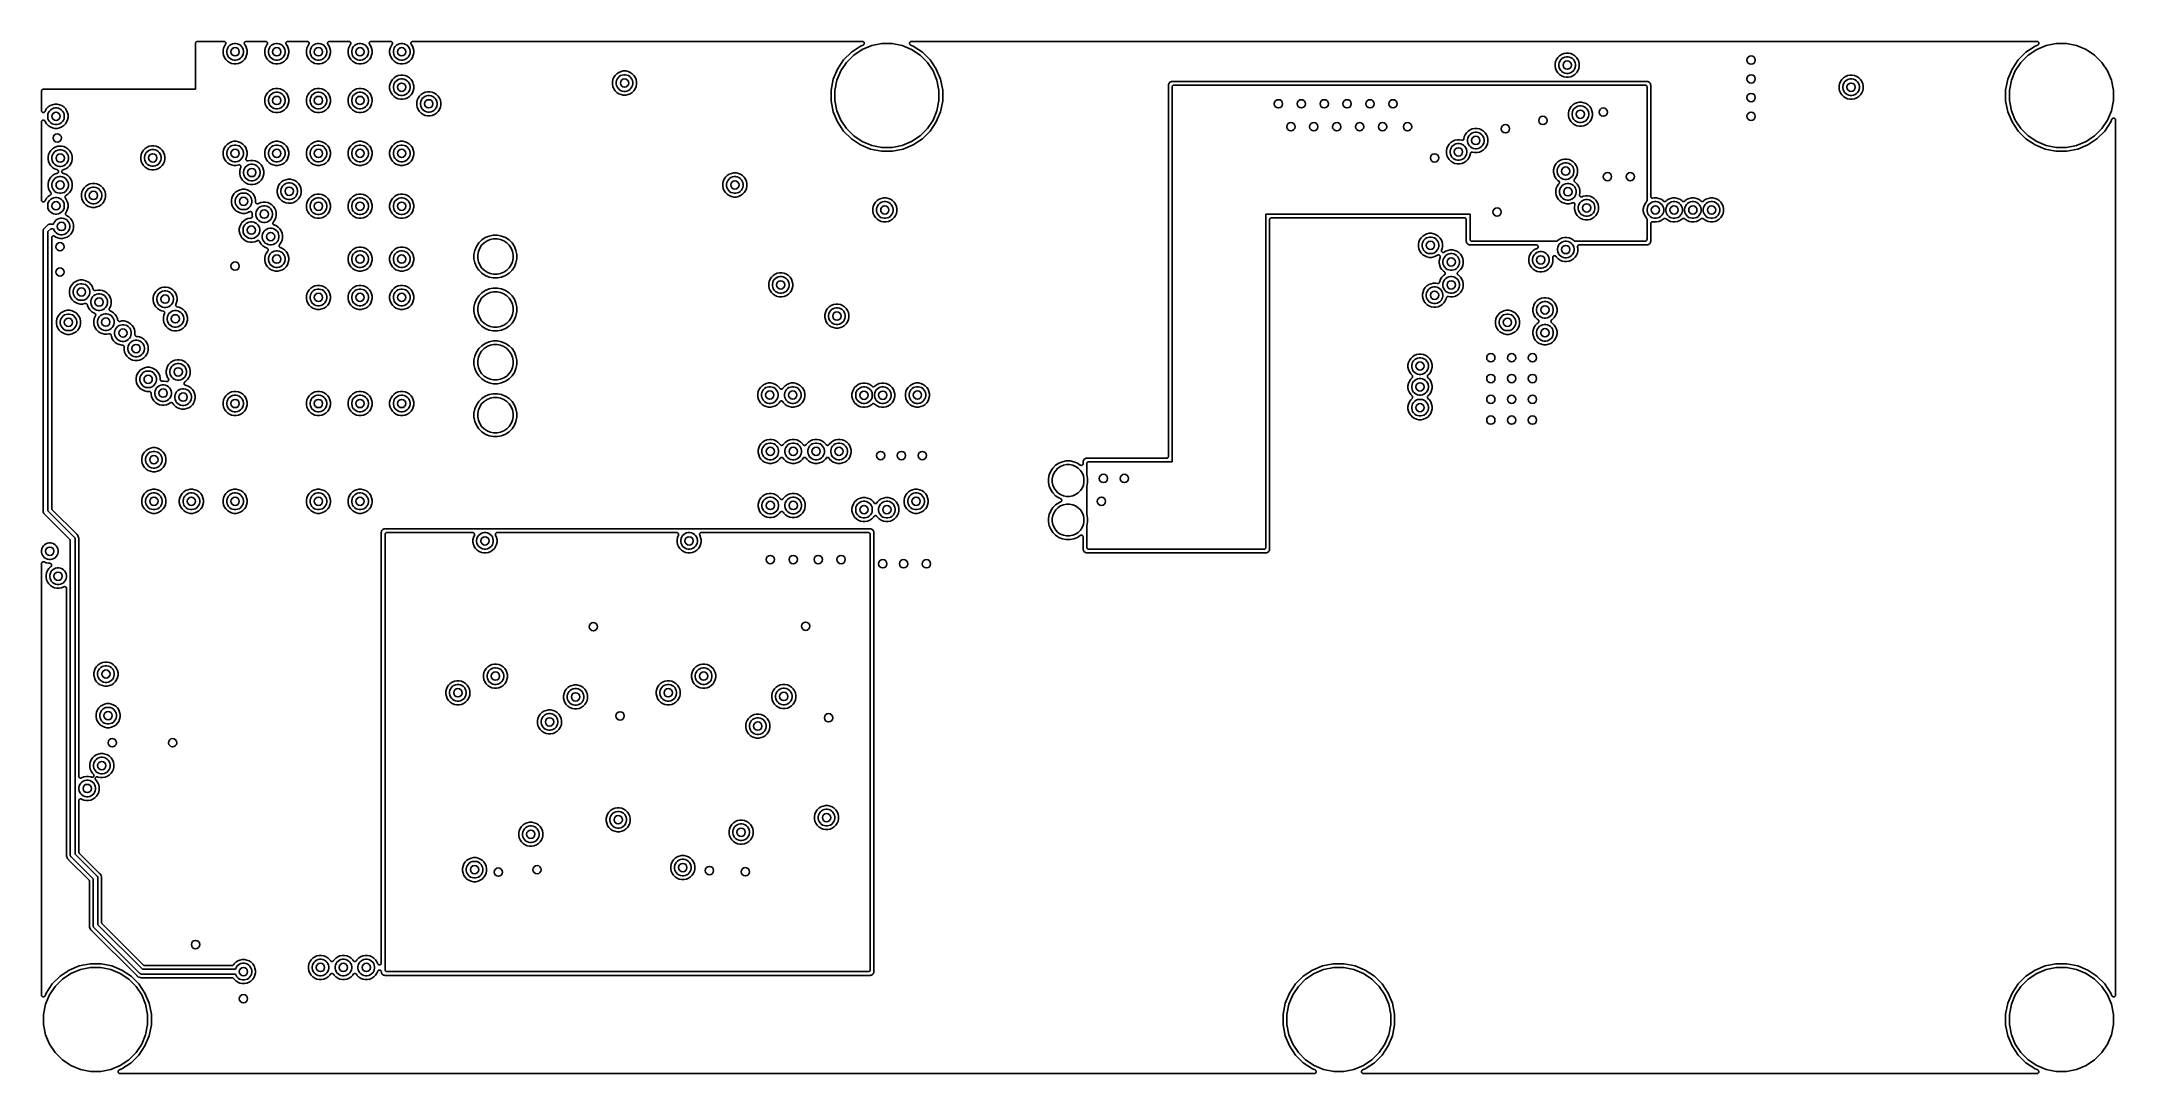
# Model space of a CAD drawing. Extents: x 1.98 to 5.9, y -3.93 to -1.98.
import ezdxf

# ---------------------------------------------------------------- set-up
doc = ezdxf.new("R2010")
doc.units = 0
doc.header["$MEASUREMENT"] = 0
doc.layers.add('BLACK', color=7, linetype='CONTINUOUS')

msp = doc.modelspace()

# ---------------------------------------------------------------- linework, layer by layer
at = {"layer": 'BLACK', "linetype": 'CONTINUOUS'}
for p, q in [((2.26772, -1.97994), (2.26775, -1.97961)), ((2.26772, -1.97996), (2.26772, -1.97994)), ((2.26772, -1.97999), (2.26772, -1.97996)), ((2.26772, -1.97996), (2.26772, -1.97996)), ((2.26772, -1.97996), (2.26772, -1.97996)), ((2.26772, -2.06676), (2.26772, -1.97999)), ((2.26775, -1.97961), (2.26779, -1.97928)), ((2.26779, -1.97926), (2.26789, -1.97895)), ((2.26779, -1.97927), (2.26779, -1.97926)), ((2.26779, -1.97928), (2.26779, -1.97927)), ((2.26789, -1.97895), (2.26799, -1.97863)), ((2.26799, -1.97863), (2.268, -1.97862)), ((2.268, -1.97861), (2.26816, -1.97832)), ((2.268, -1.97862), (2.268, -1.97861)), ((2.26816, -1.97832), (2.26831, -1.97803)), ((2.26831, -1.97803), (2.26832, -1.97802)), ((2.26832, -1.97802), (2.26833, -1.97801)), ((2.26833, -1.97801), (2.26854, -1.97776)), ((2.26854, -1.97776), (2.26875, -1.9775)), ((2.26875, -1.9775), (2.26876, -1.9775)), ((2.26876, -1.9775), (2.26877, -1.97749)), ((2.26877, -1.97749), (2.26902, -1.97728)), ((2.26902, -1.97728), (2.26928, -1.97707)), ((2.26928, -1.97707), (2.26929, -1.97707)), ((2.26929, -1.97707), (2.2693, -1.97706)), ((2.2693, -1.97706), (2.26959, -1.97691)), ((2.26959, -1.97691), (2.26988, -1.97675)), ((2.26988, -1.97675), (2.26989, -1.97675)), ((2.26989, -1.97675), (2.26991, -1.97674)), ((2.26991, -1.97674), (2.27022, -1.97665)), ((2.27022, -1.97665), (2.27054, -1.97655)), ((2.27054, -1.97655), (2.27055, -1.97655)), ((2.27055, -1.97655), (2.27056, -1.97655)), ((2.27056, -1.97655), (2.27089, -1.97652)), ((2.27089, -1.97652), (2.27122, -1.97649)), ((2.27122, -1.97649), (2.32169, -1.97649)), ((2.32065, -1.98943), (2.31977, -1.99382)), ((2.31977, -1.99382), (2.31977, -1.9983)), ((2.31977, -1.9983), (2.32065, -2.0027)), ((2.32236, -1.98529), (2.32065, -1.98943)), ((2.32169, -1.97649), (2.32173, -1.97649)), ((2.32173, -1.97649), (2.32173, -1.97649)), ((2.32173, -1.97649), (2.32173, -1.97649)), ((2.32173, -1.97649), (2.32174, -1.97649)), ((2.32174, -1.97649), (2.32207, -1.97653)), ((2.32207, -1.97653), (2.3224, -1.97656)), ((2.3246, -1.98193), (2.32236, -1.98529)), ((2.3224, -1.97656), (2.32241, -1.97656)), ((2.32241, -1.97656), (2.32242, -1.97656)), ((2.32242, -1.97656), (2.32273, -1.97666)), ((2.32273, -1.97666), (2.32306, -1.97677)), ((2.32306, -1.97677), (2.32306, -1.97677)), ((2.32306, -1.97677), (2.32307, -1.97677)), ((2.32307, -1.97677), (2.32337, -1.97693)), ((2.32337, -1.97693), (2.32366, -1.97709)), ((2.32366, -1.97709), (2.32366, -1.9771)), ((2.32366, -1.9771), (2.32367, -1.9771)), ((2.32367, -1.9771), (2.32393, -1.97732)), ((2.32393, -1.97732), (2.32418, -1.97753)), ((2.32418, -1.97753), (2.32419, -1.97753)), ((2.32419, -1.97753), (2.32419, -1.97754)), ((2.32419, -1.97754), (2.3244, -1.9778)), ((2.3244, -1.9778), (2.32461, -1.97806)), ((2.32476, -1.98164), (2.3246, -1.98193)), ((2.32461, -1.97806), (2.32462, -1.97807)), ((2.32462, -1.97807), (2.32462, -1.97807)), ((2.32462, -1.97807), (2.32478, -1.97837)), ((2.32492, -1.98134), (2.32476, -1.98164)), ((2.32478, -1.97837), (2.32493, -1.97866)), ((2.32502, -1.98101), (2.32492, -1.98133)), ((2.32492, -1.98133), (2.32492, -1.98134)), ((2.32492, -1.98134), (2.32492, -1.98134)), ((2.32493, -1.97866), (2.32493, -1.97867)), ((2.32493, -1.97867), (2.32494, -1.97868)), ((2.32494, -1.97868), (2.32503, -1.979)), ((2.32512, -1.98069), (2.32502, -1.98101)), ((2.32503, -1.979), (2.32513, -1.97932)), ((2.32516, -1.98035), (2.32512, -1.98068)), ((2.32512, -1.98068), (2.32512, -1.98068)), ((2.32512, -1.98068), (2.32512, -1.98069)), ((2.32513, -1.97932), (2.32513, -1.97933)), ((2.32513, -1.97933), (2.32513, -1.97933)), ((2.32513, -1.97933), (2.32516, -1.97966)), ((2.32516, -1.97966), (2.32519, -1.98)), ((2.32519, -1.98001), (2.32516, -1.98035)), ((2.32519, -1.98), (2.32519, -1.98001)), ((2.32519, -1.98001), (2.32519, -1.98001)), ((2.32677, -1.99451), (2.32738, -1.99147)), ((2.32677, -1.99761), (2.32677, -1.99451)), ((2.32738, -2.00066), (2.32677, -1.99761)), ((2.32738, -1.99147), (2.32856, -1.9886)), ((2.32856, -1.9886), (2.33029, -1.98602)), ((2.33029, -1.98602), (2.33248, -1.98383)), ((2.33248, -1.98383), (2.33506, -1.98211)), ((2.33506, -1.98211), (2.33793, -1.98092)), ((2.33793, -1.98092), (2.34097, -1.98031)), ((2.34097, -1.98031), (2.34407, -1.98031)), ((2.34407, -1.98031), (2.34711, -1.98092)), ((2.34711, -1.98092), (2.34998, -1.98211)), ((2.34998, -1.98211), (2.35256, -1.98383)), ((2.35256, -1.98383), (2.35475, -1.98602)), ((2.35475, -1.98602), (2.35648, -1.9886)), ((2.35648, -1.9886), (2.35766, -1.99147)), ((2.35766, -1.99147), (2.35827, -1.99451)), ((2.35827, -1.99761), (2.35766, -2.00066)), ((2.35827, -1.99451), (2.35827, -1.99761)), ((2.35985, -1.97995), (2.35988, -1.97961)), ((2.35985, -1.97996), (2.35985, -1.97995)), ((2.35988, -1.98029), (2.35985, -1.97996)), ((2.35985, -1.97996), (2.35985, -1.97996)), ((2.35988, -1.97961), (2.35992, -1.97928)), ((2.35991, -1.98063), (2.35988, -1.98029)), ((2.35991, -1.98064), (2.35991, -1.98063)), ((2.36, -1.98097), (2.35991, -1.98064)), ((2.35991, -1.98064), (2.35991, -1.98064)), ((2.35992, -1.97927), (2.36002, -1.97895)), ((2.35992, -1.97928), (2.35992, -1.97927)), ((2.35992, -1.97928), (2.35992, -1.97928)), ((2.3601, -1.98129), (2.36, -1.98097)), ((2.36002, -1.97895), (2.36012, -1.97863)), ((2.3601, -1.9813), (2.3601, -1.98129)), ((2.3601, -1.98129), (2.3601, -1.98129)), ((2.36026, -1.9816), (2.3601, -1.9813)), ((2.36012, -1.97863), (2.36013, -1.97862)), ((2.36012, -1.97863), (2.36012, -1.97863)), ((2.36013, -1.97862), (2.36029, -1.97832)), ((2.36041, -1.98189), (2.36026, -1.9816)), ((2.36029, -1.97832), (2.36045, -1.97803)), ((2.36042, -1.9819), (2.36041, -1.98189)), ((2.36042, -1.98191), (2.36042, -1.9819)), ((2.36042, -1.9819), (2.36042, -1.9819)), ((2.36044, -1.98193), (2.36042, -1.98191)), ((2.36268, -1.98529), (2.36044, -1.98193)), ((2.36045, -1.97802), (2.36067, -1.97776)), ((2.36045, -1.97803), (2.36045, -1.97802)), ((2.36045, -1.97803), (2.36045, -1.97803)), ((2.36067, -1.97776), (2.36088, -1.9775)), ((2.36088, -1.9775), (2.36089, -1.9775)), ((2.36089, -1.97749), (2.36115, -1.97729)), ((2.36089, -1.9775), (2.36089, -1.97749)), ((2.36115, -1.97729), (2.36141, -1.97707)), ((2.36141, -1.97707), (2.36142, -1.97707)), ((2.36142, -1.97706), (2.36171, -1.97691)), ((2.36142, -1.97707), (2.36142, -1.97706)), ((2.36171, -1.97691), (2.36201, -1.97675)), ((2.36201, -1.97675), (2.36202, -1.97675)), ((2.36202, -1.97675), (2.36203, -1.97675)), ((2.36203, -1.97675), (2.36235, -1.97665)), ((2.36235, -1.97665), (2.36267, -1.97655)), ((2.36267, -1.97655), (2.36267, -1.97655)), ((2.36267, -1.97655), (2.36268, -1.97655)), ((2.36268, -1.97655), (2.36302, -1.97652)), ((2.36439, -1.98943), (2.36268, -1.98529)), ((2.36302, -1.97652), (2.36335, -1.97649)), ((2.36335, -1.97649), (2.40043, -1.97649)), ((2.36527, -1.99382), (2.36439, -1.98943)), ((2.36439, -2.0027), (2.36527, -1.9983)), ((2.36527, -1.9983), (2.36527, -1.99382)), ((2.39939, -1.98943), (2.39851, -1.99382)), ((2.39851, -1.99382), (2.39851, -1.9983)), ((2.39851, -1.9983), (2.39939, -2.0027)), ((2.4011, -1.98529), (2.39939, -1.98943)), ((2.40043, -1.97649), (2.40047, -1.97649)), ((2.40047, -1.97649), (2.40047, -1.97649)), ((2.40047, -1.97649), (2.40047, -1.97649)), ((2.40047, -1.97649), (2.40048, -1.97649)), ((2.40048, -1.97649), (2.40081, -1.97653)), ((2.40081, -1.97653), (2.40115, -1.97656)), ((2.40334, -1.98193), (2.4011, -1.98529)), ((2.40115, -1.97656), (2.40115, -1.97656)), ((2.40115, -1.97656), (2.40116, -1.97656)), ((2.40116, -1.97656), (2.40147, -1.97666)), ((2.40147, -1.97666), (2.4018, -1.97677)), ((2.4018, -1.97677), (2.4018, -1.97677)), ((2.4018, -1.97677), (2.40181, -1.97677)), ((2.40181, -1.97677), (2.40211, -1.97693)), ((2.40211, -1.97693), (2.4024, -1.97709)), ((2.4024, -1.97709), (2.4024, -1.9771)), ((2.4024, -1.9771), (2.40241, -1.9771)), ((2.40241, -1.9771), (2.40267, -1.97732)), ((2.40267, -1.97732), (2.40292, -1.97753)), ((2.40292, -1.97753), (2.40293, -1.97753)), ((2.40293, -1.97753), (2.40293, -1.97754)), ((2.40293, -1.97754), (2.40314, -1.9778)), ((2.40314, -1.9778), (2.40335, -1.97806)), ((2.4035, -1.98164), (2.40334, -1.98193)), ((2.40335, -1.97806), (2.40336, -1.97807)), ((2.40336, -1.97807), (2.40336, -1.97807)), ((2.40336, -1.97807), (2.40352, -1.97837)), ((2.40366, -1.98134), (2.4035, -1.98164)), ((2.40352, -1.97837), (2.40367, -1.97866)), ((2.40376, -1.98101), (2.40366, -1.98133)), ((2.40366, -1.98133), (2.40366, -1.98134)), ((2.40366, -1.98134), (2.40366, -1.98134)), ((2.40367, -1.97866), (2.40367, -1.97867)), ((2.40367, -1.97867), (2.40368, -1.97868)), ((2.40368, -1.97868), (2.40377, -1.979)), ((2.40386, -1.98069), (2.40376, -1.98101)), ((2.40377, -1.979), (2.40387, -1.97932)), ((2.4039, -1.98035), (2.40386, -1.98068)), ((2.40386, -1.98068), (2.40386, -1.98068)), ((2.40386, -1.98068), (2.40386, -1.98069)), ((2.40387, -1.97932), (2.40387, -1.97933)), ((2.40387, -1.97933), (2.40387, -1.97933)), ((2.40387, -1.97933), (2.4039, -1.97966)), ((2.4039, -1.97966), (2.40393, -1.98)), ((2.40393, -1.98001), (2.4039, -1.98035)), ((2.40393, -1.98), (2.40393, -1.98001)), ((2.40393, -1.98001), (2.40393, -1.98001)), ((2.40551, -1.99451), (2.40612, -1.99147)), ((2.40551, -1.99761), (2.40551, -1.99451)), ((2.40612, -2.00066), (2.40551, -1.99761)), ((2.40612, -1.99147), (2.4073, -1.9886)), ((2.4073, -1.9886), (2.40903, -1.98602)), ((2.40903, -1.98602), (2.41122, -1.98383)), ((2.41122, -1.98383), (2.4138, -1.98211)), ((2.4138, -1.98211), (2.41667, -1.98092)), ((2.41667, -1.98092), (2.41971, -1.98031)), ((2.41971, -1.98031), (2.42281, -1.98031)), ((2.42281, -1.98031), (2.42585, -1.98092)), ((2.42585, -1.98092), (2.42872, -1.98211)), ((2.42872, -1.98211), (2.4313, -1.98383)), ((2.4313, -1.98383), (2.43349, -1.98602)), ((2.43349, -1.98602), (2.43522, -1.9886)), ((2.43522, -1.9886), (2.4364, -1.99147)), ((2.4364, -1.99147), (2.43701, -1.99451)), ((2.43701, -1.99761), (2.4364, -2.00066)), ((2.43701, -1.99451), (2.43701, -1.99761)), ((2.43859, -1.97995), (2.43862, -1.97961)), ((2.43859, -1.97996), (2.43859, -1.97995)), ((2.43862, -1.98029), (2.43859, -1.97996)), ((2.43859, -1.97996), (2.43859, -1.97996)), ((2.43862, -1.97961), (2.43866, -1.97928)), ((2.43865, -1.98063), (2.43862, -1.98029)), ((2.43865, -1.98064), (2.43865, -1.98063)), ((2.43874, -1.98097), (2.43865, -1.98064)), ((2.43865, -1.98064), (2.43865, -1.98064)), ((2.43866, -1.97927), (2.43876, -1.97895)), ((2.43866, -1.97928), (2.43866, -1.97927)), ((2.43866, -1.97928), (2.43866, -1.97928)), ((2.43884, -1.98129), (2.43874, -1.98097)), ((2.43876, -1.97895), (2.43886, -1.97863)), ((2.43884, -1.9813), (2.43884, -1.98129)), ((2.43884, -1.98129), (2.43884, -1.98129)), ((2.439, -1.9816), (2.43884, -1.9813)), ((2.43886, -1.97863), (2.43887, -1.97862)), ((2.43886, -1.97863), (2.43886, -1.97863)), ((2.43887, -1.97862), (2.43903, -1.97832)), ((2.43915, -1.98189), (2.439, -1.9816)), ((2.43903, -1.97832), (2.43919, -1.97803)), ((2.43916, -1.9819), (2.43915, -1.98189)), ((2.43916, -1.98191), (2.43916, -1.9819)), ((2.43916, -1.9819), (2.43916, -1.9819)), ((2.43918, -1.98193), (2.43916, -1.98191)), ((2.44142, -1.98529), (2.43918, -1.98193)), ((2.43919, -1.97802), (2.43941, -1.97776)), ((2.43919, -1.97803), (2.43919, -1.97802)), ((2.43919, -1.97803), (2.43919, -1.97803)), ((2.43941, -1.97776), (2.43962, -1.9775)), ((2.43962, -1.9775), (2.43963, -1.9775)), ((2.43963, -1.97749), (2.43989, -1.97729)), ((2.43963, -1.9775), (2.43963, -1.97749)), ((2.43989, -1.97729), (2.44015, -1.97707)), ((2.44015, -1.97707), (2.44016, -1.97707)), ((2.44016, -1.97706), (2.44045, -1.97691)), ((2.44016, -1.97707), (2.44016, -1.97706)), ((2.44045, -1.97691), (2.44075, -1.97675)), ((2.44075, -1.97675), (2.44076, -1.97675)), ((2.44076, -1.97675), (2.44077, -1.97675)), ((2.44077, -1.97675), (2.44109, -1.97665)), ((2.44109, -1.97665), (2.44141, -1.97655)), ((2.44141, -1.97655), (2.44142, -1.97655)), ((2.44142, -1.97655), (2.44176, -1.97652)), ((2.44142, -1.97655), (2.44142, -1.97655)), ((2.44313, -1.98943), (2.44142, -1.98529)), ((2.44176, -1.97652), (2.44209, -1.97649)), ((2.44209, -1.97649), (2.47917, -1.97649)), ((2.44401, -1.99382), (2.44313, -1.98943)), ((2.44313, -2.0027), (2.44401, -1.9983)), ((2.44401, -1.9983), (2.44401, -1.99382)), ((2.47813, -1.98943), (2.47725, -1.99382)), ((2.47725, -1.99382), (2.47725, -1.9983)), ((2.47725, -1.9983), (2.47813, -2.0027)), ((2.47984, -1.98529), (2.47813, -1.98943)), ((2.47917, -1.97649), (2.47921, -1.97649)), ((2.47921, -1.97649), (2.47921, -1.97649)), ((2.47921, -1.97649), (2.47921, -1.97649)), ((2.47921, -1.97649), (2.47922, -1.97649)), ((2.47922, -1.97649), (2.47955, -1.97653)), ((2.47955, -1.97653), (2.47989, -1.97656)), ((2.48208, -1.98193), (2.47984, -1.98529)), ((2.47989, -1.97656), (2.47989, -1.97656)), ((2.47989, -1.97656), (2.4799, -1.97656)), ((2.4799, -1.97656), (2.48021, -1.97666)), ((2.48021, -1.97666), (2.48054, -1.97677)), ((2.48054, -1.97677), (2.48054, -1.97677)), ((2.48054, -1.97677), (2.48055, -1.97677)), ((2.48055, -1.97677), (2.48085, -1.97693)), ((2.48085, -1.97693), (2.48114, -1.97709)), ((2.48114, -1.97709), (2.48114, -1.9771)), ((2.48114, -1.9771), (2.48115, -1.9771)), ((2.48115, -1.9771), (2.48141, -1.97732)), ((2.48141, -1.97732), (2.48166, -1.97753)), ((2.48166, -1.97753), (2.48167, -1.97753)), ((2.48167, -1.97753), (2.48167, -1.97754)), ((2.48167, -1.97754), (2.48188, -1.9778)), ((2.48188, -1.9778), (2.48209, -1.97806)), ((2.48224, -1.98164), (2.48208, -1.98193)), ((2.48209, -1.97806), (2.4821, -1.97807)), ((2.4821, -1.97807), (2.4821, -1.97807)), ((2.4821, -1.97807), (2.48226, -1.97837)), ((2.4824, -1.98134), (2.48224, -1.98164)), ((2.48226, -1.97837), (2.48241, -1.97866)), ((2.4825, -1.98101), (2.4824, -1.98133)), ((2.4824, -1.98133), (2.4824, -1.98134)), ((2.4824, -1.98134), (2.4824, -1.98134)), ((2.48241, -1.97866), (2.48241, -1.97867)), ((2.48241, -1.97867), (2.48242, -1.97868)), ((2.48242, -1.97868), (2.48251, -1.979)), ((2.4826, -1.98069), (2.4825, -1.98101)), ((2.48251, -1.979), (2.48261, -1.97932)), ((2.48264, -1.98035), (2.4826, -1.98068)), ((2.4826, -1.98068), (2.4826, -1.98068)), ((2.4826, -1.98068), (2.4826, -1.98069)), ((2.48261, -1.97932), (2.48261, -1.97933)), ((2.48261, -1.97933), (2.48261, -1.97933)), ((2.48261, -1.97933), (2.48264, -1.97966)), ((2.48264, -1.97966), (2.48267, -1.98)), ((2.48267, -1.98001), (2.48264, -1.98035)), ((2.48267, -1.98), (2.48267, -1.98001)), ((2.48267, -1.98001), (2.48267, -1.98001)), ((2.48425, -1.99451), (2.48486, -1.99147)), ((2.48425, -1.99761), (2.48425, -1.99451)), ((2.48486, -2.00066), (2.48425, -1.99761)), ((2.48486, -1.99147), (2.48604, -1.9886)), ((2.48604, -1.9886), (2.48777, -1.98602)), ((2.48777, -1.98602), (2.48996, -1.98383)), ((2.48996, -1.98383), (2.49254, -1.98211)), ((2.49254, -1.98211), (2.49541, -1.98092)), ((2.49541, -1.98092), (2.49845, -1.98031)), ((2.49845, -1.98031), (2.50155, -1.98031)), ((2.50155, -1.98031), (2.50459, -1.98092)), ((2.50459, -1.98092), (2.50746, -1.98211)), ((2.50746, -1.98211), (2.51004, -1.98383)), ((2.51004, -1.98383), (2.51223, -1.98602)), ((2.51223, -1.98602), (2.51396, -1.9886)), ((2.51396, -1.9886), (2.51514, -1.99147)), ((2.51514, -1.99147), (2.51575, -1.99451)), ((2.51575, -1.99761), (2.51514, -2.00066)), ((2.51575, -1.99451), (2.51575, -1.99761)), ((2.51733, -1.97995), (2.51736, -1.97961)), ((2.51733, -1.97996), (2.51733, -1.97995)), ((2.51736, -1.98029), (2.51733, -1.97996)), ((2.51733, -1.97996), (2.51733, -1.97996)), ((2.51736, -1.97961), (2.5174, -1.97928)), ((2.51739, -1.98063), (2.51736, -1.98029)), ((2.51739, -1.98064), (2.51739, -1.98063)), ((2.51748, -1.98097), (2.51739, -1.98064)), ((2.51739, -1.98064), (2.51739, -1.98064)), ((2.5174, -1.97927), (2.5175, -1.97895)), ((2.5174, -1.97928), (2.5174, -1.97927)), ((2.5174, -1.97928), (2.5174, -1.97928)), ((2.51758, -1.98129), (2.51748, -1.98097)), ((2.5175, -1.97895), (2.5176, -1.97863)), ((2.51758, -1.9813), (2.51758, -1.98129)), ((2.51758, -1.98129), (2.51758, -1.98129)), ((2.51774, -1.9816), (2.51758, -1.9813)), ((2.5176, -1.97863), (2.51761, -1.97862)), ((2.5176, -1.97863), (2.5176, -1.97863)), ((2.51761, -1.97862), (2.51777, -1.97832)), ((2.51789, -1.98189), (2.51774, -1.9816)), ((2.51777, -1.97832), (2.51793, -1.97803)), ((2.5179, -1.9819), (2.51789, -1.98189)), ((2.5179, -1.98191), (2.5179, -1.9819)), ((2.5179, -1.9819), (2.5179, -1.9819)), ((2.51792, -1.98193), (2.5179, -1.98191)), ((2.52016, -1.98529), (2.51792, -1.98193)), ((2.51793, -1.97802), (2.51815, -1.97776)), ((2.51793, -1.97803), (2.51793, -1.97802)), ((2.51793, -1.97803), (2.51793, -1.97803)), ((2.51815, -1.97776), (2.51836, -1.9775)), ((2.51836, -1.9775), (2.51837, -1.9775)), ((2.51837, -1.97749), (2.51863, -1.97729)), ((2.51837, -1.9775), (2.51837, -1.97749)), ((2.51863, -1.97729), (2.51889, -1.97707)), ((2.51889, -1.97707), (2.5189, -1.97707)), ((2.5189, -1.97706), (2.51919, -1.97691)), ((2.5189, -1.97707), (2.5189, -1.97706)), ((2.51919, -1.97691), (2.51949, -1.97675)), ((2.51949, -1.97675), (2.5195, -1.97675)), ((2.5195, -1.97675), (2.51951, -1.97675)), ((2.51951, -1.97675), (2.51983, -1.97665)), ((2.51983, -1.97665), (2.52015, -1.97655)), ((2.52015, -1.97655), (2.52016, -1.97655)), ((2.52016, -1.97655), (2.5205, -1.97652)), ((2.52016, -1.97655), (2.52016, -1.97655)), ((2.52187, -1.98943), (2.52016, -1.98529)), ((2.5205, -1.97652), (2.52083, -1.97649)), ((2.52083, -1.97649), (2.55791, -1.97649)), ((2.52275, -1.99382), (2.52187, -1.98943)), ((2.52187, -2.0027), (2.52275, -1.9983)), ((2.52275, -1.9983), (2.52275, -1.99382)), ((2.55687, -1.98943), (2.55599, -1.99382)), ((2.55599, -1.99382), (2.55599, -1.9983)), ((2.55599, -1.9983), (2.55687, -2.0027)), ((2.55858, -1.98529), (2.55687, -1.98943)), ((2.55791, -1.97649), (2.55795, -1.97649)), ((2.55795, -1.97649), (2.55795, -1.97649)), ((2.55795, -1.97649), (2.55795, -1.97649)), ((2.55795, -1.97649), (2.55796, -1.97649)), ((2.55796, -1.97649), (2.55829, -1.97653)), ((2.55829, -1.97653), (2.55863, -1.97656)), ((2.56082, -1.98193), (2.55858, -1.98529)), ((2.55863, -1.97656), (2.55863, -1.97656)), ((2.55863, -1.97656), (2.55864, -1.97656)), ((2.55864, -1.97656), (2.55895, -1.97666)), ((2.55895, -1.97666), (2.55928, -1.97677)), ((2.55928, -1.97677), (2.55928, -1.97677)), ((2.55928, -1.97677), (2.55929, -1.97677)), ((2.55929, -1.97677), (2.55959, -1.97693)), ((2.55959, -1.97693), (2.55988, -1.97709)), ((2.55988, -1.97709), (2.55988, -1.9771)), ((2.55988, -1.9771), (2.55989, -1.9771)), ((2.55989, -1.9771), (2.56015, -1.97732)), ((2.56015, -1.97732), (2.5604, -1.97753)), ((2.5604, -1.97753), (2.56041, -1.97753)), ((2.56041, -1.97753), (2.56041, -1.97754)), ((2.56041, -1.97754), (2.56062, -1.9778)), ((2.56062, -1.9778), (2.56083, -1.97806)), ((2.56098, -1.98164), (2.56082, -1.98193)), ((2.56083, -1.97806), (2.56084, -1.97807)), ((2.56084, -1.97807), (2.56084, -1.97807)), ((2.56084, -1.97807), (2.561, -1.97837)), ((2.56114, -1.98134), (2.56098, -1.98164)), ((2.561, -1.97837), (2.56115, -1.97866)), ((2.56115, -1.98133), (2.56114, -1.98134)), ((2.56114, -1.98134), (2.56114, -1.98134)), ((2.56115, -1.97866), (2.56115, -1.97867)), ((2.56115, -1.97867), (2.56116, -1.97868)), ((2.56124, -1.98101), (2.56115, -1.98133)), ((2.56116, -1.97868), (2.56125, -1.979)), ((2.56134, -1.98069), (2.56124, -1.98101)), ((2.56125, -1.979), (2.56135, -1.97932)), ((2.56138, -1.98035), (2.56134, -1.98068)), ((2.56134, -1.98068), (2.56134, -1.98068)), ((2.56134, -1.98068), (2.56134, -1.98069)), ((2.56135, -1.97932), (2.56135, -1.97933)), ((2.56135, -1.97933), (2.56135, -1.97933)), ((2.56135, -1.97933), (2.56138, -1.97966)), ((2.56138, -1.97966), (2.56141, -1.98)), ((2.56141, -1.98001), (2.56138, -1.98035)), ((2.56141, -1.98), (2.56141, -1.98001)), ((2.56141, -1.98001), (2.56141, -1.98001)), ((2.56299, -1.99451), (2.5636, -1.99147)), ((2.56299, -1.99761), (2.56299, -1.99451)), ((2.5636, -2.00066), (2.56299, -1.99761)), ((2.5636, -1.99147), (2.56478, -1.9886)), ((2.56478, -1.9886), (2.56651, -1.98602)), ((2.56651, -1.98602), (2.5687, -1.98383)), ((2.5687, -1.98383), (2.57128, -1.98211)), ((2.57128, -1.98211), (2.57415, -1.98092)), ((2.57415, -1.98092), (2.57719, -1.98031)), ((2.57719, -1.98031), (2.58029, -1.98031)), ((2.58029, -1.98031), (2.58333, -1.98092)), ((2.58333, -1.98092), (2.5862, -1.98211)), ((2.5862, -1.98211), (2.58878, -1.98383)), ((2.58878, -1.98383), (2.59097, -1.98602)), ((2.59097, -1.98602), (2.5927, -1.9886)), ((2.5927, -1.9886), (2.59388, -1.99147)), ((2.59388, -1.99147), (2.59449, -1.99451)), ((2.59449, -1.99761), (2.59388, -2.00066)), ((2.59449, -1.99451), (2.59449, -1.99761)), ((2.59607, -1.97995), (2.5961, -1.97961)), ((2.59607, -1.97996), (2.59607, -1.97995)), ((2.5961, -1.98029), (2.59607, -1.97996)), ((2.59607, -1.97996), (2.59607, -1.97996)), ((2.5961, -1.97961), (2.59614, -1.97928)), ((2.59613, -1.98063), (2.5961, -1.98029)), ((2.59613, -1.98064), (2.59613, -1.98063)), ((2.59622, -1.98097), (2.59613, -1.98064)), ((2.59613, -1.98064), (2.59613, -1.98064)), ((2.59614, -1.97927), (2.59624, -1.97895)), ((2.59614, -1.97928), (2.59614, -1.97927)), ((2.59614, -1.97928), (2.59614, -1.97928)), ((2.59632, -1.98129), (2.59622, -1.98097)), ((2.59624, -1.97895), (2.59634, -1.97863)), ((2.59632, -1.9813), (2.59632, -1.98129)), ((2.59632, -1.98129), (2.59632, -1.98129)), ((2.59648, -1.9816), (2.59632, -1.9813)), ((2.59634, -1.97863), (2.59635, -1.97862)), ((2.59634, -1.97863), (2.59634, -1.97863)), ((2.59635, -1.97862), (2.59651, -1.97832)), ((2.59663, -1.98189), (2.59648, -1.9816)), ((2.59651, -1.97832), (2.59667, -1.97803)), ((2.59664, -1.9819), (2.59663, -1.98189)), ((2.59664, -1.98191), (2.59664, -1.9819)), ((2.59664, -1.9819), (2.59664, -1.9819)), ((2.59666, -1.98193), (2.59664, -1.98191)), ((2.5989, -1.98529), (2.59666, -1.98193)), ((2.59667, -1.97802), (2.59689, -1.97776)), ((2.59667, -1.97803), (2.59667, -1.97802)), ((2.59667, -1.97803), (2.59667, -1.97803)), ((2.59689, -1.97776), (2.5971, -1.9775)), ((2.5971, -1.9775), (2.59711, -1.9775)), ((2.59711, -1.97749), (2.59737, -1.97729)), ((2.59711, -1.9775), (2.59711, -1.97749)), ((2.59737, -1.97729), (2.59763, -1.97707)), ((2.59763, -1.97707), (2.59764, -1.97707)), ((2.59764, -1.97706), (2.59793, -1.97691)), ((2.59764, -1.97707), (2.59764, -1.97706)), ((2.59793, -1.97691), (2.59823, -1.97675)), ((2.59823, -1.97675), (2.59824, -1.97675)), ((2.59824, -1.97675), (2.59825, -1.97675)), ((2.59825, -1.97675), (2.59857, -1.97665)), ((2.59857, -1.97665), (2.59889, -1.97655)), ((2.59889, -1.97655), (2.5989, -1.97655)), ((2.5989, -1.97655), (2.59924, -1.97652)), ((2.5989, -1.97655), (2.5989, -1.97655)), ((2.60061, -1.98943), (2.5989, -1.98529)), ((2.59924, -1.97652), (2.59957, -1.97649)), ((2.59957, -1.97649), (2.63665, -1.97649)), ((2.60149, -1.99382), (2.60061, -1.98943)), ((2.60061, -2.0027), (2.60149, -1.9983)), ((2.60149, -1.9983), (2.60149, -1.99382)), ((2.63561, -1.98943), (2.63473, -1.99382)), ((2.63473, -1.99382), (2.63473, -1.9983)), ((2.63473, -1.9983), (2.63561, -2.0027)), ((2.63732, -1.98529), (2.63561, -1.98943)), ((2.63665, -1.97649), (2.63669, -1.97649)), ((2.63669, -1.97649), (2.63669, -1.97649)), ((2.63669, -1.97649), (2.63669, -1.97649)), ((2.63669, -1.97649), (2.6367, -1.97649)), ((2.6367, -1.97649), (2.63703, -1.97653)), ((2.63703, -1.97653), (2.63737, -1.97656)), ((2.63956, -1.98193), (2.63732, -1.98529)), ((2.63737, -1.97656), (2.63737, -1.97656)), ((2.63737, -1.97656), (2.63738, -1.97656)), ((2.63738, -1.97656), (2.63769, -1.97666)), ((2.63769, -1.97666), (2.63802, -1.97677)), ((2.63802, -1.97677), (2.63802, -1.97677)), ((2.63802, -1.97677), (2.63803, -1.97677)), ((2.63803, -1.97677), (2.63833, -1.97693)), ((2.63833, -1.97693), (2.63862, -1.97709)), ((2.63862, -1.97709), (2.63862, -1.9771)), ((2.63862, -1.9771), (2.63863, -1.9771)), ((2.63863, -1.9771), (2.63889, -1.97732)), ((2.63889, -1.97732), (2.63914, -1.97753)), ((2.63914, -1.97753), (2.63915, -1.97753)), ((2.63915, -1.97753), (2.63915, -1.97754)), ((2.63915, -1.97754), (2.63936, -1.9778)), ((2.63936, -1.9778), (2.63957, -1.97806)), ((2.63972, -1.98164), (2.63956, -1.98193)), ((2.63957, -1.97806), (2.63958, -1.97807)), ((2.63958, -1.97807), (2.63958, -1.97807)), ((2.63958, -1.97807), (2.63974, -1.97837)), ((2.63988, -1.98134), (2.63972, -1.98164)), ((2.63974, -1.97837), (2.63989, -1.97866)), ((2.63989, -1.98133), (2.63988, -1.98134)), ((2.63988, -1.98134), (2.63988, -1.98134)), ((2.63989, -1.97866), (2.63989, -1.97867)), ((2.63989, -1.97867), (2.6399, -1.97868)), ((2.63998, -1.98101), (2.63989, -1.98133)), ((2.6399, -1.97868), (2.63999, -1.979)), ((2.64008, -1.98069), (2.63998, -1.98101)), ((2.63999, -1.979), (2.64009, -1.97932)), ((2.64012, -1.98035), (2.64008, -1.98068)), ((2.64008, -1.98068), (2.64008, -1.98068)), ((2.64008, -1.98068), (2.64008, -1.98069)), ((2.64009, -1.97932), (2.64009, -1.97933)), ((2.64009, -1.97933), (2.64009, -1.97933)), ((2.64009, -1.97933), (2.64012, -1.97966)), ((2.64012, -1.97966), (2.64015, -1.98)), ((2.64015, -1.98001), (2.64012, -1.98035)), ((2.64015, -1.98), (2.64015, -1.98001)), ((2.64015, -1.98001), (2.64015, -1.98001)), ((2.64173, -1.99451), (2.64234, -1.99147)), ((2.64173, -1.99761), (2.64173, -1.99451)), ((2.64234, -2.00066), (2.64173, -1.99761)), ((2.64234, -1.99147), (2.64352, -1.9886)), ((2.64352, -1.9886), (2.64525, -1.98602)), ((2.64525, -1.98602), (2.64744, -1.98383)), ((2.64744, -1.98383), (2.65002, -1.98211)), ((2.65002, -1.98211), (2.65289, -1.98092)), ((2.65289, -1.98092), (2.65593, -1.98031)), ((2.65593, -1.98031), (2.65903, -1.98031)), ((2.65903, -1.98031), (2.66207, -1.98092)), ((2.66207, -1.98092), (2.66494, -1.98211)), ((2.66494, -1.98211), (2.66752, -1.98383)), ((2.66752, -1.98383), (2.66971, -1.98602)), ((2.66971, -1.98602), (2.67144, -1.9886)), ((2.67144, -1.9886), (2.67262, -1.99147)), ((2.67262, -1.99147), (2.67323, -1.99451)), ((2.67323, -1.99761), (2.67262, -2.00066)), ((2.67323, -1.99451), (2.67323, -1.99761)), ((2.67481, -1.97995), (2.67484, -1.97961)), ((2.67481, -1.97996), (2.67481, -1.97995)), ((2.67484, -1.98029), (2.67481, -1.97996)), ((2.67481, -1.97996), (2.67481, -1.97996)), ((2.67484, -1.97961), (2.67488, -1.97928)), ((2.67487, -1.98063), (2.67484, -1.98029)), ((2.67487, -1.98064), (2.67487, -1.98063)), ((2.67496, -1.98097), (2.67487, -1.98064)), ((2.67487, -1.98064), (2.67487, -1.98064)), ((2.67488, -1.97927), (2.67498, -1.97895)), ((2.67488, -1.97928), (2.67488, -1.97927)), ((2.67488, -1.97928), (2.67488, -1.97928)), ((2.67506, -1.98129), (2.67496, -1.98097)), ((2.67498, -1.97895), (2.67508, -1.97863)), ((2.67506, -1.9813), (2.67506, -1.98129)), ((2.67506, -1.98129), (2.67506, -1.98129)), ((2.67522, -1.9816), (2.67506, -1.9813)), ((2.67508, -1.97863), (2.67509, -1.97862)), ((2.67508, -1.97863), (2.67508, -1.97863)), ((2.67509, -1.97862), (2.67525, -1.97832)), ((2.67537, -1.98189), (2.67522, -1.9816)), ((2.67525, -1.97832), (2.67541, -1.97803)), ((2.67538, -1.9819), (2.67537, -1.98189)), ((2.67538, -1.98191), (2.67538, -1.9819)), ((2.67538, -1.9819), (2.67538, -1.9819)), ((2.6754, -1.98193), (2.67538, -1.98191)), ((2.67764, -1.98529), (2.6754, -1.98193)), ((2.67541, -1.97802), (2.67563, -1.97776)), ((2.67541, -1.97803), (2.67541, -1.97802)), ((2.67541, -1.97803), (2.67541, -1.97803)), ((2.67563, -1.97776), (2.67584, -1.9775)), ((2.67584, -1.9775), (2.67585, -1.9775)), ((2.67585, -1.97749), (2.67611, -1.97729)), ((2.67585, -1.9775), (2.67585, -1.97749)), ((2.67611, -1.97729), (2.67637, -1.97707)), ((2.67637, -1.97707), (2.67638, -1.97707)), ((2.67638, -1.97706), (2.67667, -1.97691)), ((2.67638, -1.97707), (2.67638, -1.97706)), ((2.67667, -1.97691), (2.67697, -1.97675)), ((2.67697, -1.97675), (2.67698, -1.97675)), ((2.67698, -1.97675), (2.67699, -1.97675)), ((2.67699, -1.97675), (2.67731, -1.97665)), ((2.67731, -1.97665), (2.67763, -1.97655)), ((2.67763, -1.97655), (2.67764, -1.97655)), ((2.67764, -1.97655), (2.67798, -1.97652)), ((2.67764, -1.97655), (2.67764, -1.97655)), ((2.67935, -1.98943), (2.67764, -1.98529)), ((2.67798, -1.97652), (2.67831, -1.97649)), ((2.67831, -1.97649), (3.52858, -1.97649)), ((2.68023, -1.99382), (2.67935, -1.98943)), ((2.67935, -2.0027), (2.68023, -1.9983)), ((2.68023, -1.9983), (2.68023, -1.99382)), ((3.5076, -1.99685), (3.49291, -2.01154)), ((3.52487, -1.98531), (3.5076, -1.99685)), ((3.51206, -2.00229), (3.52818, -1.99152)), ((3.52992, -1.98322), (3.52487, -1.98531)), ((3.52818, -1.99152), (3.54609, -1.9841)), ((3.52858, -1.97649), (3.52862, -1.97649)), ((3.52862, -1.97649), (3.52862, -1.97649)), ((3.52862, -1.97649), (3.52862, -1.97649)), ((3.52862, -1.97649), (3.52863, -1.97649)), ((3.52863, -1.97649), (3.52895, -1.97653)), ((3.52895, -1.97653), (3.5293, -1.97656)), ((3.5293, -1.97656), (3.5293, -1.97656)), ((3.5293, -1.97656), (3.5293, -1.97656)), ((3.5293, -1.97656), (3.52961, -1.97666)), ((3.52961, -1.97666), (3.52995, -1.97677)), ((3.53021, -1.98306), (3.52992, -1.98322)), ((3.52995, -1.97677), (3.52995, -1.97677)), ((3.52995, -1.97677), (3.52995, -1.97677)), ((3.52995, -1.97677), (3.53026, -1.97694)), ((3.53051, -1.9829), (3.53021, -1.98306)), ((3.53026, -1.97694), (3.53055, -1.9771)), ((3.53052, -1.9829), (3.53051, -1.9829)), ((3.53077, -1.98269), (3.53052, -1.9829)), ((3.53052, -1.9829), (3.53052, -1.9829)), ((3.53055, -1.9771), (3.53055, -1.9771)), ((3.53055, -1.9771), (3.53055, -1.9771)), ((3.53055, -1.9771), (3.53082, -1.97733)), ((3.53104, -1.98247), (3.53077, -1.98269)), ((3.53082, -1.97733), (3.53107, -1.97754)), ((3.53105, -1.98247), (3.53104, -1.98247)), ((3.53104, -1.98247), (3.53104, -1.98247)), ((3.53127, -1.98219), (3.53105, -1.98247)), ((3.53107, -1.97754), (3.53107, -1.97754)), ((3.53107, -1.97754), (3.53108, -1.97754)), ((3.53108, -1.97754), (3.53129, -1.9778)), ((3.53148, -1.98195), (3.53127, -1.98219)), ((3.53129, -1.9778), (3.5315, -1.97807)), ((3.53165, -1.98163), (3.53148, -1.98194)), ((3.53148, -1.98194), (3.53148, -1.98194)), ((3.53148, -1.98194), (3.53148, -1.98195)), ((3.5315, -1.97807), (3.5315, -1.97807)), ((3.5315, -1.97807), (3.5315, -1.97807)), ((3.5315, -1.97807), (3.53166, -1.97837)), ((3.5318, -1.98134), (3.53165, -1.98163)), ((3.53166, -1.97837), (3.53182, -1.97867)), ((3.53181, -1.98134), (3.5318, -1.98134)), ((3.5318, -1.98134), (3.5318, -1.98134)), ((3.5319, -1.98102), (3.53181, -1.98134)), ((3.53182, -1.97867), (3.53182, -1.97867)), ((3.53182, -1.97867), (3.53182, -1.97868)), ((3.53182, -1.97868), (3.53191, -1.97899)), ((3.532, -1.98069), (3.5319, -1.98102)), ((3.53191, -1.97899), (3.53201, -1.97933)), ((3.53201, -1.98069), (3.532, -1.98069)), ((3.53201, -1.97933), (3.53201, -1.97933)), ((3.53201, -1.97933), (3.53201, -1.97933)), ((3.53201, -1.97933), (3.53204, -1.97967)), ((3.53204, -1.98035), (3.53201, -1.98069)), ((3.53201, -1.98069), (3.53201, -1.98069)), ((3.53204, -1.97967), (3.53208, -1.98001)), ((3.53208, -1.98001), (3.53204, -1.98035)), ((3.53208, -1.98001), (3.53208, -1.98001)), ((3.53208, -1.98001), (3.53208, -1.98001)), ((3.54609, -1.9841), (3.56511, -1.98031)), ((3.56511, -1.98031), (3.5845, -1.98031)), ((3.5845, -1.98031), (3.60351, -1.9841)), ((3.60351, -1.9841), (3.62142, -1.99152)), ((3.61753, -1.97996), (3.61757, -1.97962)), ((3.61756, -1.9803), (3.61753, -1.97996)), ((3.61753, -1.97996), (3.61753, -1.97996)), ((3.61753, -1.97996), (3.61753, -1.97996)), ((3.61759, -1.98064), (3.61756, -1.9803)), ((3.61757, -1.97962), (3.6176, -1.97928)), ((3.61769, -1.98097), (3.61759, -1.98064)), ((3.61759, -1.98064), (3.61759, -1.98064)), ((3.61759, -1.98064), (3.61759, -1.98064)), ((3.6176, -1.97928), (3.6177, -1.97896)), ((3.6176, -1.97928), (3.6176, -1.97928)), ((3.6176, -1.97928), (3.6176, -1.97928)), ((3.61778, -1.98129), (3.61769, -1.98097)), ((3.6177, -1.97896), (3.6178, -1.97863)), ((3.61778, -1.9813), (3.61778, -1.98129)), ((3.61794, -1.98159), (3.61778, -1.9813)), ((3.61778, -1.9813), (3.61778, -1.9813)), ((3.6178, -1.97863), (3.61781, -1.97863)), ((3.61781, -1.97863), (3.61796, -1.97833)), ((3.61781, -1.97863), (3.61781, -1.97863)), ((3.6181, -1.9819), (3.61794, -1.98159)), ((3.61796, -1.97833), (3.61813, -1.97803)), ((3.61831, -1.98216), (3.6181, -1.9819)), ((3.6181, -1.9819), (3.6181, -1.9819)), ((3.6181, -1.9819), (3.6181, -1.9819)), ((3.61813, -1.97803), (3.61835, -1.97776)), ((3.61813, -1.97803), (3.61813, -1.97803)), ((3.61813, -1.97803), (3.61813, -1.97803)), ((3.61853, -1.98243), (3.61831, -1.98216)), ((3.61835, -1.97776), (3.61856, -1.9775)), ((3.61853, -1.98244), (3.61853, -1.98243)), ((3.61853, -1.98243), (3.61853, -1.98243)), ((3.6188, -1.98266), (3.61853, -1.98244)), ((3.61856, -1.9775), (3.61857, -1.9775)), ((3.61857, -1.9775), (3.61882, -1.97729)), ((3.61857, -1.9775), (3.61857, -1.9775)), ((3.61905, -1.98287), (3.6188, -1.98266)), ((3.61882, -1.97729), (3.61909, -1.97707)), ((3.61905, -1.98288), (3.61905, -1.98287)), ((3.61905, -1.98287), (3.61905, -1.98287)), ((3.61935, -1.98304), (3.61905, -1.98288)), ((3.61909, -1.97707), (3.6191, -1.97707)), ((3.6191, -1.97707), (3.61939, -1.97692)), ((3.6191, -1.97707), (3.6191, -1.97707)), ((3.61965, -1.9832), (3.61935, -1.98304)), ((3.61939, -1.97692), (3.6197, -1.97675)), ((3.61965, -1.98321), (3.61965, -1.9832)), ((3.61969, -1.98322), (3.61965, -1.98321)), ((3.61965, -1.98321), (3.61965, -1.98321)), ((3.61965, -1.98321), (3.61965, -1.98321)), ((3.62474, -1.98531), (3.61969, -1.98322)), ((3.6197, -1.97675), (3.62003, -1.97665)), ((3.6197, -1.97675), (3.6197, -1.97675)), ((3.6197, -1.97675), (3.6197, -1.97675)), ((3.62003, -1.97665), (3.62035, -1.97655)), ((3.62035, -1.97655), (3.62035, -1.97655)), ((3.62035, -1.97655), (3.62036, -1.97655)), ((3.62036, -1.97655), (3.6207, -1.97652)), ((3.6207, -1.97652), (3.62103, -1.97649)), ((3.62103, -1.97649), (5.74905, -1.97649)), ((3.62142, -1.99152), (3.63755, -2.00229)), ((3.64201, -1.99685), (3.62474, -1.98531)), ((3.65669, -2.01154), (3.64201, -1.99685)), ((4.85432, -1.99939), (4.85018, -2.0011)), ((4.85871, -1.99851), (4.85432, -1.99939)), ((4.8632, -1.99851), (4.85871, -1.99851)), ((4.86759, -1.99939), (4.8632, -1.99851)), ((4.87173, -2.0011), (4.86759, -1.99939)), ((5.72807, -1.99685), (5.71339, -2.01154)), ((5.74534, -1.98531), (5.72807, -1.99685)), ((5.73253, -2.00229), (5.74865, -1.99152)), ((5.75039, -1.98322), (5.74534, -1.98531)), ((5.74865, -1.99152), (5.76657, -1.9841)), ((5.74905, -1.97649), (5.74909, -1.97649)), ((5.74909, -1.97649), (5.74909, -1.97649)), ((5.74909, -1.97649), (5.74909, -1.97649)), ((5.74909, -1.97649), (5.7491, -1.97649)), ((5.7491, -1.97649), (5.74942, -1.97653)), ((5.74942, -1.97653), (5.74977, -1.97656)), ((5.74977, -1.97656), (5.74977, -1.97656)), ((5.74977, -1.97656), (5.74978, -1.97656)), ((5.74978, -1.97656), (5.75008, -1.97666)), ((5.75008, -1.97666), (5.75042, -1.97677)), ((5.75069, -1.98306), (5.75039, -1.98322)), ((5.75042, -1.97677), (5.75042, -1.97677)), ((5.75042, -1.97677), (5.75043, -1.97677)), ((5.75043, -1.97677), (5.75073, -1.97694)), ((5.75099, -1.9829), (5.75069, -1.98306)), ((5.75073, -1.97694), (5.75102, -1.9771)), ((5.75124, -1.98269), (5.75099, -1.9829)), ((5.75099, -1.9829), (5.75099, -1.9829)), ((5.75099, -1.9829), (5.75099, -1.9829)), ((5.75102, -1.9771), (5.75102, -1.9771)), ((5.75102, -1.9771), (5.75103, -1.9771)), ((5.75103, -1.9771), (5.75129, -1.97733)), ((5.75151, -1.98247), (5.75124, -1.98269)), ((5.75129, -1.97733), (5.75155, -1.97754)), ((5.75152, -1.98247), (5.75151, -1.98247)), ((5.75174, -1.98219), (5.75152, -1.98247)), ((5.75152, -1.98247), (5.75152, -1.98247)), ((5.75155, -1.97754), (5.75155, -1.97754)), ((5.75155, -1.97754), (5.75155, -1.97754)), ((5.75155, -1.97754), (5.75176, -1.9778)), ((5.75195, -1.98195), (5.75174, -1.98219)), ((5.75176, -1.9778), (5.75197, -1.97807)), ((5.75212, -1.98163), (5.75195, -1.98194)), ((5.75195, -1.98194), (5.75195, -1.98194)), ((5.75195, -1.98194), (5.75195, -1.98195)), ((5.75197, -1.97807), (5.75198, -1.97807)), ((5.75198, -1.97807), (5.75198, -1.97807)), ((5.75198, -1.97807), (5.75213, -1.97837)), ((5.75228, -1.98134), (5.75212, -1.98163)), ((5.75213, -1.97837), (5.75229, -1.97867)), ((5.75238, -1.98102), (5.75228, -1.98134)), ((5.75228, -1.98134), (5.75228, -1.98134)), ((5.75228, -1.98134), (5.75228, -1.98134)), ((5.75229, -1.97867), (5.75229, -1.97867)), ((5.75229, -1.97867), (5.75229, -1.97868)), ((5.75229, -1.97868), (5.75239, -1.97899)), ((5.75248, -1.98069), (5.75238, -1.98102)), ((5.75239, -1.97899), (5.75249, -1.97933)), ((5.75251, -1.98035), (5.75248, -1.98069)), ((5.75248, -1.98069), (5.75248, -1.98069)), ((5.75248, -1.98069), (5.75248, -1.98069)), ((5.75249, -1.97933), (5.75249, -1.97933)), ((5.75249, -1.97933), (5.75249, -1.97933)), ((5.75249, -1.97933), (5.75252, -1.97967)), ((5.75255, -1.98001), (5.75251, -1.98035)), ((5.75252, -1.97967), (5.75255, -1.98001)), ((5.75255, -1.98001), (5.75255, -1.98001)), ((5.75255, -1.98001), (5.75255, -1.98001)), ((5.76657, -1.9841), (5.78558, -1.98031)), ((5.78558, -1.98031), (5.80497, -1.98031)), ((5.80497, -1.98031), (5.82399, -1.9841)), ((5.82399, -1.9841), (5.8419, -1.99152)), ((5.8419, -1.99152), (5.85802, -2.00229)), ((2.32065, -2.0027), (2.32236, -2.00684)), ((2.32236, -2.00684), (2.32485, -2.01056)), ((2.32485, -2.01056), (2.32802, -2.01373)), ((2.32856, -2.00352), (2.32738, -2.00066)), ((2.32802, -2.01373), (2.33174, -2.01622)), ((2.33029, -2.0061), (2.32856, -2.00352)), ((2.33248, -2.0083), (2.33029, -2.0061)), ((2.33174, -2.01622), (2.33588, -2.01794)), ((2.33506, -2.01002), (2.33248, -2.0083)), ((2.33793, -2.01121), (2.33506, -2.01002)), ((2.33588, -2.01794), (2.34028, -2.01881)), ((2.34097, -2.01181), (2.33793, -2.01121)), ((2.34028, -2.01881), (2.34476, -2.01881)), ((2.34407, -2.01181), (2.34097, -2.01181)), ((2.34711, -2.01121), (2.34407, -2.01181)), ((2.34476, -2.01881), (2.34916, -2.01794)), ((2.34998, -2.01002), (2.34711, -2.01121)), ((2.34916, -2.01794), (2.35329, -2.01622)), ((2.35256, -2.0083), (2.34998, -2.01002)), ((2.35475, -2.0061), (2.35256, -2.0083)), ((2.35329, -2.01622), (2.35702, -2.01373)), ((2.35648, -2.00352), (2.35475, -2.0061)), ((2.35766, -2.00066), (2.35648, -2.00352)), ((2.35702, -2.01373), (2.36019, -2.01056)), ((2.36019, -2.01056), (2.36268, -2.00684)), ((2.36268, -2.00684), (2.36439, -2.0027)), ((2.39939, -2.0027), (2.4011, -2.00684)), ((2.4011, -2.00684), (2.40359, -2.01056)), ((2.40359, -2.01056), (2.40676, -2.01373)), ((2.4073, -2.00352), (2.40612, -2.00066)), ((2.40676, -2.01373), (2.41048, -2.01622)), ((2.40903, -2.0061), (2.4073, -2.00352)), ((2.41122, -2.0083), (2.40903, -2.0061)), ((2.41048, -2.01622), (2.41462, -2.01794)), ((2.4138, -2.01002), (2.41122, -2.0083)), ((2.41667, -2.01121), (2.4138, -2.01002)), ((2.41462, -2.01794), (2.41902, -2.01881)), ((2.41971, -2.01181), (2.41667, -2.01121)), ((2.41902, -2.01881), (2.4235, -2.01881)), ((2.42281, -2.01181), (2.41971, -2.01181)), ((2.42585, -2.01121), (2.42281, -2.01181)), ((2.4235, -2.01881), (2.4279, -2.01794)), ((2.42872, -2.01002), (2.42585, -2.01121)), ((2.4279, -2.01794), (2.43204, -2.01622)), ((2.4313, -2.0083), (2.42872, -2.01002)), ((2.43349, -2.0061), (2.4313, -2.0083)), ((2.43204, -2.01622), (2.43576, -2.01373)), ((2.43522, -2.00352), (2.43349, -2.0061)), ((2.4364, -2.00066), (2.43522, -2.00352)), ((2.43576, -2.01373), (2.43893, -2.01056)), ((2.43893, -2.01056), (2.44142, -2.00684)), ((2.44142, -2.00684), (2.44313, -2.0027)), ((2.47813, -2.0027), (2.47984, -2.00684)), ((2.47984, -2.00684), (2.48233, -2.01056)), ((2.48233, -2.01056), (2.4855, -2.01373)), ((2.48604, -2.00352), (2.48486, -2.00066)), ((2.4855, -2.01373), (2.48922, -2.01622)), ((2.48777, -2.0061), (2.48604, -2.00352)), ((2.48996, -2.0083), (2.48777, -2.0061)), ((2.48922, -2.01622), (2.49336, -2.01794)), ((2.49254, -2.01002), (2.48996, -2.0083)), ((2.49541, -2.01121), (2.49254, -2.01002)), ((2.49336, -2.01794), (2.49776, -2.01881)), ((2.49845, -2.01181), (2.49541, -2.01121)), ((2.49776, -2.01881), (2.50224, -2.01881)), ((2.50155, -2.01181), (2.49845, -2.01181)), ((2.50459, -2.01121), (2.50155, -2.01181)), ((2.50224, -2.01881), (2.50664, -2.01794)), ((2.50746, -2.01002), (2.50459, -2.01121)), ((2.50664, -2.01794), (2.51078, -2.01622)), ((2.51004, -2.0083), (2.50746, -2.01002)), ((2.51223, -2.0061), (2.51004, -2.0083)), ((2.51078, -2.01622), (2.5145, -2.01373)), ((2.51396, -2.00352), (2.51223, -2.0061)), ((2.51514, -2.00066), (2.51396, -2.00352)), ((2.5145, -2.01373), (2.51767, -2.01056)), ((2.51767, -2.01056), (2.52016, -2.00684)), ((2.52016, -2.00684), (2.52187, -2.0027)), ((2.55687, -2.0027), (2.55858, -2.00684)), ((2.55858, -2.00684), (2.56107, -2.01056)), ((2.56107, -2.01056), (2.56424, -2.01373)), ((2.56478, -2.00352), (2.5636, -2.00066)), ((2.56424, -2.01373), (2.56796, -2.01622)), ((2.56651, -2.0061), (2.56478, -2.00352)), ((2.5687, -2.0083), (2.56651, -2.0061)), ((2.56796, -2.01622), (2.5721, -2.01794)), ((2.57128, -2.01002), (2.5687, -2.0083)), ((2.57415, -2.01121), (2.57128, -2.01002)), ((2.5721, -2.01794), (2.5765, -2.01881)), ((2.57719, -2.01181), (2.57415, -2.01121)), ((2.5765, -2.01881), (2.58098, -2.01881)), ((2.58029, -2.01181), (2.57719, -2.01181)), ((2.58333, -2.01121), (2.58029, -2.01181)), ((2.58098, -2.01881), (2.58538, -2.01794)), ((2.5862, -2.01002), (2.58333, -2.01121)), ((2.58538, -2.01794), (2.58952, -2.01622)), ((2.58878, -2.0083), (2.5862, -2.01002)), ((2.59097, -2.0061), (2.58878, -2.0083)), ((2.58952, -2.01622), (2.59324, -2.01373)), ((2.5927, -2.00352), (2.59097, -2.0061)), ((2.59388, -2.00066), (2.5927, -2.00352)), ((2.59324, -2.01373), (2.59641, -2.01056)), ((2.59641, -2.01056), (2.5989, -2.00684)), ((2.5989, -2.00684), (2.60061, -2.0027)), ((2.63561, -2.0027), (2.63732, -2.00684)), ((2.63732, -2.00684), (2.63981, -2.01056)), ((2.63981, -2.01056), (2.64298, -2.01373)), ((2.64352, -2.00352), (2.64234, -2.00066)), ((2.64298, -2.01373), (2.64671, -2.01622)), ((2.64525, -2.0061), (2.64352, -2.00352)), ((2.64744, -2.0083), (2.64525, -2.0061)), ((2.64671, -2.01622), (2.65084, -2.01794)), ((2.65002, -2.01002), (2.64744, -2.0083)), ((2.65289, -2.01121), (2.65002, -2.01002)), ((2.65084, -2.01794), (2.65524, -2.01881)), ((2.65593, -2.01181), (2.65289, -2.01121)), ((2.65524, -2.01881), (2.65972, -2.01881)), ((2.65903, -2.01181), (2.65593, -2.01181)), ((2.66207, -2.01121), (2.65903, -2.01181)), ((2.65972, -2.01881), (2.66412, -2.01794)), ((2.66494, -2.01002), (2.66207, -2.01121)), ((2.66412, -2.01794), (2.66826, -2.01622)), ((2.66752, -2.0083), (2.66494, -2.01002)), ((2.66971, -2.0061), (2.66752, -2.0083)), ((2.66826, -2.01622), (2.67198, -2.01373)), ((2.67144, -2.00352), (2.66971, -2.0061)), ((2.67262, -2.00066), (2.67144, -2.00352)), ((2.67198, -2.01373), (2.67515, -2.01056)), ((2.67515, -2.01056), (2.67764, -2.00684)), ((2.67764, -2.00684), (2.67935, -2.0027)), ((3.06424, -2.03745), (3.06107, -2.04062)), ((3.06796, -2.03496), (3.06424, -2.03745)), ((3.0721, -2.03324), (3.06796, -2.03496)), ((3.0765, -2.03237), (3.0721, -2.03324)), ((3.08098, -2.03237), (3.0765, -2.03237)), ((3.08538, -2.03324), (3.08098, -2.03237)), ((3.08952, -2.03496), (3.08538, -2.03324)), ((3.09324, -2.03745), (3.08952, -2.03496)), ((3.09641, -2.04062), (3.09324, -2.03745)), ((3.48138, -2.0288), (3.47343, -2.04799)), ((3.48016, -2.05003), (3.48758, -2.03212)), ((3.49291, -2.01154), (3.48138, -2.0288)), ((3.48758, -2.03212), (3.49835, -2.016)), ((3.49835, -2.016), (3.51206, -2.00229)), ((3.63755, -2.00229), (3.65125, -2.016)), ((3.65125, -2.016), (3.66203, -2.03212)), ((3.66276, -2.02062), (3.65669, -2.01154)), ((3.66203, -2.03212), (3.66945, -2.05003)), ((3.66823, -2.0288), (3.66276, -2.02062)), ((3.66276, -2.02062), (3.66276, -2.02062)), ((3.67618, -2.04799), (3.66823, -2.0288)), ((4.83908, -2.01462), (4.83821, -2.01902)), ((4.83821, -2.01902), (4.83821, -2.0235)), ((4.83821, -2.0235), (4.83908, -2.0279)), ((4.8408, -2.01049), (4.83908, -2.01462)), ((4.83908, -2.0279), (4.8408, -2.03204)), ((4.84329, -2.00676), (4.8408, -2.01049)), ((4.8408, -2.03204), (4.84329, -2.03576)), ((4.84645, -2.00359), (4.84329, -2.00676)), ((4.84329, -2.03576), (4.84645, -2.03893)), ((4.84521, -2.01971), (4.84581, -2.01667)), ((4.84521, -2.02281), (4.84521, -2.01971)), ((4.84581, -2.02585), (4.84521, -2.02281)), ((4.84581, -2.01667), (4.847, -2.0138)), ((4.847, -2.02872), (4.84581, -2.02585)), ((4.85018, -2.0011), (4.84645, -2.00359)), ((4.84645, -2.03893), (4.85018, -2.04142)), ((4.847, -2.0138), (4.84872, -2.01122)), ((4.84872, -2.0313), (4.847, -2.02872)), ((4.84872, -2.01122), (4.85092, -2.00903)), ((4.85092, -2.03349), (4.84872, -2.0313)), ((4.85092, -2.00903), (4.8535, -2.0073)), ((4.8535, -2.03522), (4.85092, -2.03349)), ((4.8535, -2.0073), (4.85636, -2.00612)), ((4.85636, -2.0364), (4.8535, -2.03522)), ((4.85636, -2.00612), (4.8594, -2.00551)), ((4.8594, -2.03701), (4.85636, -2.0364)), ((4.8594, -2.00551), (4.86251, -2.00551)), ((4.86251, -2.03701), (4.8594, -2.03701)), ((4.86251, -2.00551), (4.86555, -2.00612)), ((4.86555, -2.0364), (4.86251, -2.03701)), ((4.86555, -2.00612), (4.86841, -2.0073)), ((4.86841, -2.03522), (4.86555, -2.0364)), ((4.86841, -2.0073), (4.87099, -2.00903)), ((4.87099, -2.03349), (4.86841, -2.03522)), ((4.87099, -2.00903), (4.87319, -2.01122)), ((4.87319, -2.0313), (4.87099, -2.03349)), ((4.87546, -2.00359), (4.87173, -2.0011)), ((4.87173, -2.04142), (4.87546, -2.03893)), ((4.87319, -2.01122), (4.87491, -2.0138)), ((4.87491, -2.02872), (4.87319, -2.0313)), ((4.87491, -2.0138), (4.8761, -2.01667)), ((4.8761, -2.02585), (4.87491, -2.02872)), ((4.87862, -2.00676), (4.87546, -2.00359)), ((4.87546, -2.03893), (4.87862, -2.03576)), ((4.8761, -2.01667), (4.8767, -2.01971)), ((4.8767, -2.02281), (4.8761, -2.02585)), ((4.8767, -2.01971), (4.8767, -2.02281)), ((4.88111, -2.01049), (4.87862, -2.00676)), ((4.87862, -2.03576), (4.88111, -2.03204)), ((4.88283, -2.01462), (4.88111, -2.01049)), ((4.88111, -2.03204), (4.88283, -2.0279)), ((4.8837, -2.01902), (4.88283, -2.01462)), ((4.88283, -2.0279), (4.8837, -2.0235)), ((4.8837, -2.0235), (4.8837, -2.01902)), ((5.70185, -2.0288), (5.6939, -2.04799)), ((5.70063, -2.05003), (5.70805, -2.03212)), ((5.71339, -2.01154), (5.70185, -2.0288)), ((5.70805, -2.03212), (5.71882, -2.016)), ((5.71882, -2.016), (5.73253, -2.00229)), ((5.85802, -2.00229), (5.87173, -2.016)), ((5.87173, -2.016), (5.8825, -2.03212)), ((5.8825, -2.03212), (5.88992, -2.05003)), ((1.97649, -2.07038), (1.97653, -2.07005)), ((1.97649, -2.0704), (1.97649, -2.07038)), ((1.97649, -2.07041), (1.97649, -2.0704)), ((1.97649, -2.0704), (1.97649, -2.0704)), ((1.97649, -2.07043), (1.97649, -2.07041)), ((1.97649, -2.10734), (1.97649, -2.07043)), ((1.97653, -2.07005), (1.97656, -2.06973)), ((1.97656, -2.0697), (1.97666, -2.06939)), ((1.97656, -2.06971), (1.97656, -2.0697)), ((1.97656, -2.06973), (1.97656, -2.06971)), ((1.97666, -2.06939), (1.97676, -2.06907)), ((1.97676, -2.06907), (1.97677, -2.06906)), ((1.97677, -2.06905), (1.97693, -2.06876)), ((1.97677, -2.06906), (1.97677, -2.06905)), ((1.97693, -2.06876), (1.97709, -2.06847)), ((1.97709, -2.06846), (1.9771, -2.06845)), ((1.97709, -2.06847), (1.97709, -2.06846)), ((1.9771, -2.06845), (1.97731, -2.0682)), ((1.97731, -2.0682), (1.97752, -2.06795)), ((1.97752, -2.06795), (1.97753, -2.06794)), ((1.97753, -2.06794), (1.97754, -2.06793)), ((1.97754, -2.06793), (1.97779, -2.06772)), ((1.97779, -2.06772), (1.97805, -2.06751)), ((1.97805, -2.06751), (1.97806, -2.06751)), ((1.97806, -2.06751), (1.97807, -2.0675)), ((1.97807, -2.0675), (1.97836, -2.06735)), ((1.97836, -2.06735), (1.97865, -2.06719)), ((1.97865, -2.06719), (1.97867, -2.06719)), ((1.97867, -2.06719), (1.97868, -2.06718)), ((1.97868, -2.06718), (1.97899, -2.06709)), ((1.97899, -2.06709), (1.97931, -2.067)), ((1.97931, -2.067), (1.97932, -2.06699)), ((1.97932, -2.06699), (1.97933, -2.06699)), ((1.97933, -2.06699), (1.97966, -2.06696)), ((1.97966, -2.06696), (1.97999, -2.06693)), ((1.97999, -2.06693), (2.26754, -2.06693)), ((2.26754, -2.06693), (2.2677, -2.06691)), ((2.2677, -2.06691), (2.26772, -2.06676)), ((2.4011, -2.07741), (2.39939, -2.08155)), ((2.40359, -2.07369), (2.4011, -2.07741)), ((2.40676, -2.07052), (2.40359, -2.07369)), ((2.41048, -2.06803), (2.40676, -2.07052)), ((2.4073, -2.08073), (2.40903, -2.07815)), ((2.40903, -2.07815), (2.41122, -2.07596)), ((2.41462, -2.06632), (2.41048, -2.06803)), ((2.41122, -2.07596), (2.4138, -2.07423)), ((2.4138, -2.07423), (2.41667, -2.07305)), ((2.41902, -2.06544), (2.41462, -2.06632)), ((2.41667, -2.07305), (2.41971, -2.07244)), ((2.4235, -2.06544), (2.41902, -2.06544)), ((2.41971, -2.07244), (2.42281, -2.07244)), ((2.42281, -2.07244), (2.42585, -2.07305)), ((2.4279, -2.06632), (2.4235, -2.06544)), ((2.42585, -2.07305), (2.42872, -2.07423)), ((2.43204, -2.06803), (2.4279, -2.06632)), ((2.42872, -2.07423), (2.4313, -2.07596)), ((2.4313, -2.07596), (2.43349, -2.07815)), ((2.43576, -2.07052), (2.43204, -2.06803)), ((2.43349, -2.07815), (2.43522, -2.08073)), ((2.43893, -2.07369), (2.43576, -2.07052)), ((2.44142, -2.07741), (2.43893, -2.07369)), ((2.44313, -2.08155), (2.44142, -2.07741)), ((2.47984, -2.07741), (2.47813, -2.08155)), ((2.48233, -2.07369), (2.47984, -2.07741)), ((2.4855, -2.07052), (2.48233, -2.07369)), ((2.48922, -2.06803), (2.4855, -2.07052)), ((2.48604, -2.08073), (2.48777, -2.07815)), ((2.48777, -2.07815), (2.48996, -2.07596)), ((2.49336, -2.06632), (2.48922, -2.06803)), ((2.48996, -2.07596), (2.49254, -2.07423)), ((2.49254, -2.07423), (2.49541, -2.07305)), ((2.49776, -2.06544), (2.49336, -2.06632)), ((2.49541, -2.07305), (2.49845, -2.07244)), ((2.50224, -2.06544), (2.49776, -2.06544)), ((2.49845, -2.07244), (2.50155, -2.07244)), ((2.50155, -2.07244), (2.50459, -2.07305)), ((2.50664, -2.06632), (2.50224, -2.06544)), ((2.50459, -2.07305), (2.50746, -2.07423)), ((2.51078, -2.06803), (2.50664, -2.06632)), ((2.50746, -2.07423), (2.51004, -2.07596)), ((2.51004, -2.07596), (2.51223, -2.07815)), ((2.5145, -2.07052), (2.51078, -2.06803)), ((2.51223, -2.07815), (2.51396, -2.08073)), ((2.51767, -2.07369), (2.5145, -2.07052)), ((2.52016, -2.07741), (2.51767, -2.07369)), ((2.52187, -2.08155), (2.52016, -2.07741)), ((2.55858, -2.07741), (2.55687, -2.08155)), ((2.56107, -2.07369), (2.55858, -2.07741)), ((2.56424, -2.07052), (2.56107, -2.07369)), ((2.56796, -2.06803), (2.56424, -2.07052)), ((2.56478, -2.08073), (2.56651, -2.07815)), ((2.56651, -2.07815), (2.5687, -2.07596)), ((2.5721, -2.06632), (2.56796, -2.06803)), ((2.5687, -2.07596), (2.57128, -2.07423)), ((2.57128, -2.07423), (2.57415, -2.07305)), ((2.5765, -2.06544), (2.5721, -2.06632)), ((2.57415, -2.07305), (2.57719, -2.07244)), ((2.58098, -2.06544), (2.5765, -2.06544)), ((2.57719, -2.07244), (2.58029, -2.07244)), ((2.58029, -2.07244), (2.58333, -2.07305)), ((2.58538, -2.06632), (2.58098, -2.06544)), ((2.58333, -2.07305), (2.5862, -2.07423)), ((2.58952, -2.06803), (2.58538, -2.06632)), ((2.5862, -2.07423), (2.58878, -2.07596)), ((2.58878, -2.07596), (2.59097, -2.07815)), ((2.59324, -2.07052), (2.58952, -2.06803)), ((2.59097, -2.07815), (2.5927, -2.08073)), ((2.59641, -2.07369), (2.59324, -2.07052)), ((2.5989, -2.07741), (2.59641, -2.07369)), ((2.60061, -2.08155), (2.5989, -2.07741)), ((2.63561, -2.05636), (2.63473, -2.06075)), ((2.63473, -2.06075), (2.63473, -2.06523)), ((2.63473, -2.06523), (2.63561, -2.06963)), ((2.63732, -2.05222), (2.63561, -2.05636)), ((2.63561, -2.06963), (2.63732, -2.07377)), ((2.63981, -2.04849), (2.63732, -2.05222)), ((2.63732, -2.07377), (2.63981, -2.07749)), ((2.64298, -2.04532), (2.63981, -2.04849)), ((2.63981, -2.07749), (2.64298, -2.08066)), ((2.64173, -2.06144), (2.64234, -2.0584)), ((2.64173, -2.06454), (2.64173, -2.06144)), ((2.64234, -2.06759), (2.64173, -2.06454)), ((2.64234, -2.0584), (2.64352, -2.05553)), ((2.64352, -2.07045), (2.64234, -2.06759)), ((2.64671, -2.04283), (2.64298, -2.04532)), ((2.64352, -2.05553), (2.64525, -2.05295)), ((2.64525, -2.07303), (2.64352, -2.07045)), ((2.64525, -2.05295), (2.64744, -2.05076)), ((2.64744, -2.07522), (2.64525, -2.07303)), ((2.65084, -2.04112), (2.64671, -2.04283)), ((2.64744, -2.05076), (2.65002, -2.04904)), ((2.65002, -2.07695), (2.64744, -2.07522)), ((2.65002, -2.04904), (2.65289, -2.04785)), ((2.65289, -2.07813), (2.65002, -2.07695)), ((2.65524, -2.04024), (2.65084, -2.04112)), ((2.65289, -2.04785), (2.65593, -2.04724)), ((2.65593, -2.07874), (2.65289, -2.07813)), ((2.65972, -2.04024), (2.65524, -2.04024)), ((2.65593, -2.04724), (2.65903, -2.04724)), ((2.65903, -2.04724), (2.66207, -2.04785)), ((2.66207, -2.07813), (2.65903, -2.07874)), ((2.66412, -2.04112), (2.65972, -2.04024)), ((2.66207, -2.04785), (2.66494, -2.04904)), ((2.66494, -2.07695), (2.66207, -2.07813)), ((2.66826, -2.04283), (2.66412, -2.04112)), ((2.66494, -2.04904), (2.66752, -2.05076)), ((2.66752, -2.07522), (2.66494, -2.07695)), ((2.66752, -2.05076), (2.66971, -2.05295)), ((2.66971, -2.07303), (2.66752, -2.07522)), ((2.67198, -2.04532), (2.66826, -2.04283)), ((2.66971, -2.05295), (2.67144, -2.05553)), ((2.67144, -2.07045), (2.66971, -2.07303)), ((2.67144, -2.05553), (2.67262, -2.0584)), ((2.67262, -2.06759), (2.67144, -2.07045)), ((2.67515, -2.04849), (2.67198, -2.04532)), ((2.67198, -2.08066), (2.67515, -2.07749)), ((2.67262, -2.0584), (2.67323, -2.06144)), ((2.67323, -2.06454), (2.67262, -2.06759)), ((2.67323, -2.06144), (2.67323, -2.06454)), ((2.67764, -2.05222), (2.67515, -2.04849)), ((2.67515, -2.07749), (2.67764, -2.07377)), ((2.67833, -2.05387), (2.67764, -2.05222)), ((2.67764, -2.07377), (2.67935, -2.06963)), ((2.67935, -2.05636), (2.67833, -2.05387)), ((2.68023, -2.06075), (2.67935, -2.05636)), ((2.67935, -2.06963), (2.68023, -2.06523)), ((2.68023, -2.06523), (2.68023, -2.06075)), ((2.69416, -2.07682), (2.69099, -2.07999)), ((2.69789, -2.07433), (2.69416, -2.07682)), ((2.70203, -2.07261), (2.69789, -2.07433)), ((2.70642, -2.07174), (2.70203, -2.07261)), ((2.7109, -2.07174), (2.70642, -2.07174)), ((2.7153, -2.07261), (2.7109, -2.07174)), ((2.71944, -2.07433), (2.7153, -2.07261)), ((2.72316, -2.07682), (2.71944, -2.07433)), ((2.72633, -2.07999), (2.72316, -2.07682)), ((3.05687, -2.04848), (3.05599, -2.05288)), ((3.05599, -2.05288), (3.05599, -2.05736)), ((3.05599, -2.05736), (3.05687, -2.06175)), ((3.05858, -2.04434), (3.05687, -2.04848)), ((3.05687, -2.06175), (3.05858, -2.06589)), ((3.06107, -2.04062), (3.05858, -2.04434)), ((3.05858, -2.06589), (3.06107, -2.06962)), ((3.06107, -2.06962), (3.06424, -2.07279)), ((3.06299, -2.05357), (3.0636, -2.05052)), ((3.06299, -2.05667), (3.06299, -2.05357)), ((3.0636, -2.05971), (3.06299, -2.05667)), ((3.0636, -2.05052), (3.06478, -2.04766)), ((3.06478, -2.06258), (3.0636, -2.05971)), ((3.06424, -2.07279), (3.06796, -2.07528)), ((3.06478, -2.04766), (3.06651, -2.04508)), ((3.06651, -2.06516), (3.06478, -2.06258)), ((3.06651, -2.04508), (3.0687, -2.04289)), ((3.0687, -2.06735), (3.06651, -2.06516)), ((3.06796, -2.07528), (3.0721, -2.07699)), ((3.0687, -2.04289), (3.07128, -2.04116)), ((3.07128, -2.06907), (3.0687, -2.06735)), ((3.07128, -2.04116), (3.07415, -2.03998)), ((3.07415, -2.07026), (3.07128, -2.06907)), ((3.0721, -2.07699), (3.0765, -2.07787)), ((3.07415, -2.03998), (3.07719, -2.03937)), ((3.07719, -2.07087), (3.07415, -2.07026)), ((3.0765, -2.07787), (3.08098, -2.07787)), ((3.07719, -2.03937), (3.08029, -2.03937)), ((3.08029, -2.07087), (3.07719, -2.07087)), ((3.08029, -2.03937), (3.08333, -2.03998)), ((3.08333, -2.07026), (3.08029, -2.07087)), ((3.08098, -2.07787), (3.08538, -2.07699)), ((3.08333, -2.03998), (3.0862, -2.04116)), ((3.0862, -2.06907), (3.08333, -2.07026)), ((3.08538, -2.07699), (3.08952, -2.07528)), ((3.0862, -2.04116), (3.08878, -2.04289)), ((3.08878, -2.06735), (3.0862, -2.06907)), ((3.08878, -2.04289), (3.09097, -2.04508)), ((3.09097, -2.06516), (3.08878, -2.06735)), ((3.08952, -2.07528), (3.09324, -2.07279)), ((3.09097, -2.04508), (3.0927, -2.04766)), ((3.0927, -2.06258), (3.09097, -2.06516)), ((3.0927, -2.04766), (3.09388, -2.05052)), ((3.09388, -2.05971), (3.0927, -2.06258)), ((3.09324, -2.07279), (3.09641, -2.06962)), ((3.09388, -2.05052), (3.09449, -2.05357)), ((3.09449, -2.05667), (3.09388, -2.05971)), ((3.09449, -2.05357), (3.09449, -2.05667)), ((3.0989, -2.04434), (3.09641, -2.04062)), ((3.09641, -2.06962), (3.0989, -2.06589)), ((3.10061, -2.04848), (3.0989, -2.04434)), ((3.0989, -2.06589), (3.10061, -2.06175)), ((3.10149, -2.05288), (3.10061, -2.04848)), ((3.10061, -2.06175), (3.10149, -2.05736)), ((3.10149, -2.05736), (3.10149, -2.05288)), ((3.47343, -2.04799), (3.46938, -2.06836)), ((3.46938, -2.06836), (3.46938, -2.08912)), ((3.47638, -2.06905), (3.48016, -2.05003)), ((3.47638, -2.08843), (3.47638, -2.06905)), ((3.66945, -2.05003), (3.67323, -2.06905)), ((3.67323, -2.06905), (3.67323, -2.08843)), ((3.68023, -2.06836), (3.67618, -2.04799)), ((3.68023, -2.08912), (3.68023, -2.06836)), ((4.10732, -2.05769), (4.10717, -2.05923)), ((4.10717, -2.05923), (4.10717, -2.76115)), ((4.10772, -2.05638), (4.10732, -2.05769)), ((4.10837, -2.05518), (4.10772, -2.05638)), ((4.10924, -2.05412), (4.10837, -2.05518)), ((4.11029, -2.05325), (4.10924, -2.05412)), ((4.1115, -2.0526), (4.11029, -2.05325)), ((4.11281, -2.05221), (4.1115, -2.0526)), ((4.11435, -2.05206), (4.11281, -2.05221)), ((4.11417, -2.06251), (4.11421, -2.06218)), ((4.11417, -2.06253), (4.11417, -2.06251)), ((4.11417, -2.06253), (4.11417, -2.06253)), ((4.11417, -2.06253), (4.11417, -2.06253)), ((4.11417, -2.06256), (4.11417, -2.06253)), ((4.11417, -2.77148), (4.11417, -2.06256)), ((4.11421, -2.06218), (4.11424, -2.06185)), ((4.11424, -2.06185), (4.11425, -2.06184)), ((4.11425, -2.06183), (4.11435, -2.06152)), ((4.11425, -2.06184), (4.11425, -2.06183)), ((5.01164, -2.05206), (4.11435, -2.05206)), ((4.11435, -2.06152), (4.11445, -2.0612)), ((4.11445, -2.06119), (4.11446, -2.06118)), ((4.11445, -2.0612), (4.11445, -2.06119)), ((4.11446, -2.06118), (4.11462, -2.06089)), ((4.11462, -2.06089), (4.11477, -2.0606)), ((4.11477, -2.0606), (4.11478, -2.06059)), ((4.11478, -2.06059), (4.11479, -2.06058)), ((4.11479, -2.06058), (4.115, -2.06032)), ((4.115, -2.06032), (4.11521, -2.06007)), ((4.11521, -2.06007), (4.11522, -2.06006)), ((4.11522, -2.06005), (4.11548, -2.05985)), ((4.11522, -2.06006), (4.11522, -2.06005)), ((4.11548, -2.05985), (4.11574, -2.05964)), ((4.11574, -2.05964), (4.11575, -2.05963)), ((4.11575, -2.05963), (4.11576, -2.05963)), ((4.11576, -2.05963), (4.11605, -2.05947)), ((4.11605, -2.05947), (4.11634, -2.05932)), ((4.11634, -2.05932), (4.11635, -2.05932)), ((4.11635, -2.05932), (4.11636, -2.05931)), ((4.11636, -2.05931), (4.11668, -2.05922)), ((4.11668, -2.05922), (4.11699, -2.05912)), ((4.11699, -2.05912), (4.11701, -2.05912)), ((4.11701, -2.05912), (4.11702, -2.05912)), ((4.11702, -2.05912), (4.11734, -2.05909)), ((4.11734, -2.05909), (4.11767, -2.05906)), ((4.11767, -2.05906), (5.00831, -2.05906)), ((4.85018, -2.04142), (4.85432, -2.04313)), ((4.85432, -2.04313), (4.85871, -2.04401)), ((4.85871, -2.04401), (4.8632, -2.04401)), ((4.8632, -2.04401), (4.86759, -2.04313)), ((4.86759, -2.04313), (4.87173, -2.04142)), ((5.00831, -2.05906), (5.00833, -2.05906)), ((5.00833, -2.05906), (5.00834, -2.05906)), ((5.00834, -2.05906), (5.00834, -2.05906)), ((5.00834, -2.05906), (5.00836, -2.05906)), ((5.00836, -2.05906), (5.00869, -2.05909)), ((5.00869, -2.05909), (5.00901, -2.05913)), ((5.00901, -2.05913), (5.00903, -2.05913)), ((5.00903, -2.05913), (5.00904, -2.05913)), ((5.00904, -2.05913), (5.00935, -2.05923)), ((5.00935, -2.05923), (5.00967, -2.05933)), ((5.00967, -2.05933), (5.00968, -2.05933)), ((5.00968, -2.05933), (5.00969, -2.05934)), ((5.00969, -2.05934), (5.00998, -2.0595)), ((5.00998, -2.0595), (5.01027, -2.05965)), ((5.01027, -2.05965), (5.01028, -2.05966)), ((5.01028, -2.05966), (5.01029, -2.05967)), ((5.01029, -2.05967), (5.01054, -2.05988)), ((5.01054, -2.05988), (5.01079, -2.06009)), ((5.01079, -2.06009), (5.0108, -2.0601)), ((5.0108, -2.0601), (5.01081, -2.06011)), ((5.01081, -2.06011), (5.01102, -2.06036)), ((5.01102, -2.06036), (5.01123, -2.06062)), ((5.01123, -2.06062), (5.01123, -2.06063)), ((5.01123, -2.06063), (5.01124, -2.06064)), ((5.01124, -2.06064), (5.01139, -2.06093)), ((5.01139, -2.06093), (5.01155, -2.06122)), ((5.01155, -2.06122), (5.01155, -2.06123)), ((5.01155, -2.06123), (5.01156, -2.06124)), ((5.01156, -2.06124), (5.01165, -2.06156)), ((5.01317, -2.05221), (5.01164, -2.05206)), ((5.01165, -2.06156), (5.01174, -2.06188)), ((5.01174, -2.06188), (5.01175, -2.06189)), ((5.01175, -2.06189), (5.01175, -2.0619)), ((5.01175, -2.0619), (5.01178, -2.06223)), ((5.01178, -2.06223), (5.01181, -2.06256)), ((5.01181, -2.06256), (5.01181, -2.2774)), ((5.01448, -2.0526), (5.01317, -2.05221)), ((5.01569, -2.05325), (5.01448, -2.0526)), ((5.01675, -2.05412), (5.01569, -2.05325)), ((5.01762, -2.05518), (5.01675, -2.05412)), ((5.01826, -2.05638), (5.01762, -2.05518)), ((5.01866, -2.05769), (5.01826, -2.05638)), ((5.01881, -2.05923), (5.01866, -2.05769)), ((5.01881, -2.26956), (5.01881, -2.05923)), ((5.37576, -2.05636), (5.37489, -2.06075)), ((5.37489, -2.06075), (5.37489, -2.06523)), ((5.37489, -2.06523), (5.37576, -2.06963)), ((5.37748, -2.05222), (5.37576, -2.05636)), ((5.37576, -2.06963), (5.37748, -2.07377)), ((5.37997, -2.04849), (5.37748, -2.05222)), ((5.37748, -2.07377), (5.37997, -2.07749)), ((5.38314, -2.04532), (5.37997, -2.04849)), ((5.37997, -2.07749), (5.38314, -2.08066)), ((5.38189, -2.06144), (5.38249, -2.0584)), ((5.38189, -2.06454), (5.38189, -2.06144)), ((5.38249, -2.06759), (5.38189, -2.06454)), ((5.38249, -2.0584), (5.38368, -2.05553)), ((5.38368, -2.07045), (5.38249, -2.06759)), ((5.38686, -2.04283), (5.38314, -2.04532)), ((5.38368, -2.05553), (5.38541, -2.05295)), ((5.38541, -2.07303), (5.38368, -2.07045)), ((5.38541, -2.05295), (5.3876, -2.05076)), ((5.3876, -2.07522), (5.38541, -2.07303)), ((5.391, -2.04112), (5.38686, -2.04283)), ((5.3876, -2.05076), (5.39018, -2.04904)), ((5.39018, -2.07695), (5.3876, -2.07522)), ((5.39018, -2.04904), (5.39304, -2.04785)), ((5.39304, -2.07813), (5.39018, -2.07695)), ((5.3954, -2.04024), (5.391, -2.04112)), ((5.39304, -2.04785), (5.39609, -2.04724)), ((5.39609, -2.07874), (5.39304, -2.07813)), ((5.39988, -2.04024), (5.3954, -2.04024)), ((5.39609, -2.04724), (5.39919, -2.04724)), ((5.39919, -2.04724), (5.40223, -2.04785)), ((5.40223, -2.07813), (5.39919, -2.07874)), ((5.40427, -2.04112), (5.39988, -2.04024)), ((5.40223, -2.04785), (5.4051, -2.04904)), ((5.4051, -2.07695), (5.40223, -2.07813)), ((5.40841, -2.04283), (5.40427, -2.04112)), ((5.4051, -2.04904), (5.40768, -2.05076)), ((5.40768, -2.07522), (5.4051, -2.07695)), ((5.40768, -2.05076), (5.40987, -2.05295)), ((5.40987, -2.07303), (5.40768, -2.07522)), ((5.41214, -2.04532), (5.40841, -2.04283)), ((5.40987, -2.05295), (5.41159, -2.05553)), ((5.41159, -2.07045), (5.40987, -2.07303)), ((5.41159, -2.05553), (5.41278, -2.0584)), ((5.41278, -2.06759), (5.41159, -2.07045)), ((5.41531, -2.04849), (5.41214, -2.04532)), ((5.41214, -2.08066), (5.41531, -2.07749)), ((5.41278, -2.0584), (5.41339, -2.06144)), ((5.41339, -2.06454), (5.41278, -2.06759)), ((5.41339, -2.06144), (5.41339, -2.06454)), ((5.4178, -2.05222), (5.41531, -2.04849)), ((5.41531, -2.07749), (5.4178, -2.07377)), ((5.41951, -2.05636), (5.4178, -2.05222)), ((5.4178, -2.07377), (5.41951, -2.06963)), ((5.42039, -2.06075), (5.41951, -2.05636)), ((5.41951, -2.06963), (5.42039, -2.06523)), ((5.42039, -2.06523), (5.42039, -2.06075)), ((5.6939, -2.04799), (5.68985, -2.06836)), ((5.68985, -2.06836), (5.68985, -2.08912)), ((5.69685, -2.06905), (5.70063, -2.05003)), ((5.69685, -2.08843), (5.69685, -2.06905)), ((5.88992, -2.05003), (5.8937, -2.06905)), ((5.8937, -2.06905), (5.8937, -2.08843)), ((1.97652, -2.10767), (1.97649, -2.10734)), ((1.97655, -2.10801), (1.97652, -2.10767)), ((1.97655, -2.10802), (1.97655, -2.10801)), ((1.97665, -2.10834), (1.97655, -2.10802)), ((1.97655, -2.10802), (1.97655, -2.10802)), ((1.97675, -2.10867), (1.97665, -2.10834)), ((1.97691, -2.10897), (1.97675, -2.10867)), ((1.97675, -2.10867), (1.97675, -2.10867)), ((1.97675, -2.10867), (1.97675, -2.10867)), ((1.97707, -2.10927), (1.97691, -2.10897)), ((1.97707, -2.10928), (1.97707, -2.10927)), ((1.97707, -2.10927), (1.97707, -2.10927)), ((1.97729, -2.10955), (1.97707, -2.10928)), ((1.9775, -2.1098), (1.97729, -2.10955)), ((1.97776, -2.11002), (1.9775, -2.1098)), ((1.9775, -2.1098), (1.9775, -2.1098)), ((1.9775, -2.1098), (1.9775, -2.1098)), ((1.97803, -2.11024), (1.97776, -2.11002)), ((1.97833, -2.1104), (1.97803, -2.11024)), ((1.97803, -2.11024), (1.97803, -2.11024)), ((1.97803, -2.11024), (1.97803, -2.11024)), ((1.97863, -2.11056), (1.97833, -2.1104)), ((1.97895, -2.11066), (1.97863, -2.11056)), ((1.97863, -2.11056), (1.97863, -2.11056)), ((1.97863, -2.11056), (1.97863, -2.11056)), ((1.97928, -2.11077), (1.97895, -2.11066)), ((1.97962, -2.1108), (1.97928, -2.11077)), ((1.97928, -2.11077), (1.97928, -2.11077)), ((1.97928, -2.11077), (1.97928, -2.11077)), ((1.97996, -2.11084), (1.97962, -2.1108)), ((1.9803, -2.11081), (1.97996, -2.11084)), ((1.97996, -2.11084), (1.97996, -2.11084)), ((1.97996, -2.11084), (1.97996, -2.11084)), ((1.98064, -2.11078), (1.9803, -2.11081)), ((1.98097, -2.11068), (1.98064, -2.11078)), ((1.98064, -2.11078), (1.98064, -2.11078)), ((1.98064, -2.11078), (1.98064, -2.11078)), ((1.98129, -2.11059), (1.98097, -2.11068)), ((1.9813, -2.11058), (1.98129, -2.11059)), ((1.98159, -2.11043), (1.9813, -2.11058)), ((1.9813, -2.11058), (1.9813, -2.11058)), ((1.9819, -2.11027), (1.98159, -2.11043)), ((1.98217, -2.11006), (1.9819, -2.11027)), ((1.9819, -2.11027), (1.9819, -2.11027)), ((1.9819, -2.11027), (1.9819, -2.11027)), ((1.98243, -2.10984), (1.98217, -2.11006)), ((1.98244, -2.10984), (1.98243, -2.10984)), ((1.98243, -2.10984), (1.98243, -2.10984)), ((1.98267, -2.10956), (1.98244, -2.10984)), ((1.98287, -2.10932), (1.98267, -2.10956)), ((1.98288, -2.10932), (1.98287, -2.10932)), ((1.98287, -2.10932), (1.98287, -2.10932)), ((1.98305, -2.10901), (1.98288, -2.10932)), ((1.9832, -2.10872), (1.98305, -2.10901)), ((1.98321, -2.10872), (1.9832, -2.10872)), ((1.9832, -2.10872), (1.9832, -2.10872)), ((1.98322, -2.10868), (1.98321, -2.10872)), ((1.98321, -2.10872), (1.98321, -2.10872)), ((1.98378, -2.10734), (1.98322, -2.10868)), ((1.98627, -2.10361), (1.98378, -2.10734)), ((1.98944, -2.10044), (1.98627, -2.10361)), ((1.98819, -2.11656), (1.98879, -2.11352)), ((1.98819, -2.11966), (1.98819, -2.11656)), ((1.98879, -2.11352), (1.98998, -2.11065)), ((1.99316, -2.09795), (1.98944, -2.10044)), ((1.98998, -2.11065), (1.9917, -2.10807)), ((1.9917, -2.10807), (1.9939, -2.10588)), ((1.9973, -2.09624), (1.99316, -2.09795)), ((1.9939, -2.10588), (1.99648, -2.10415)), ((1.99648, -2.10415), (1.99934, -2.10297)), ((2.0017, -2.09536), (1.9973, -2.09624)), ((1.99934, -2.10297), (2.00239, -2.10236)), ((2.00618, -2.09536), (2.0017, -2.09536)), ((2.00239, -2.10236), (2.00549, -2.10236)), ((2.00549, -2.10236), (2.00853, -2.10297)), ((2.01057, -2.09624), (2.00618, -2.09536)), ((2.00853, -2.10297), (2.0114, -2.10415)), ((2.01471, -2.09795), (2.01057, -2.09624)), ((2.0114, -2.10415), (2.01398, -2.10588)), ((2.01398, -2.10588), (2.01617, -2.10807)), ((2.01844, -2.10044), (2.01471, -2.09795)), ((2.01617, -2.10807), (2.01789, -2.11065)), ((2.01789, -2.11065), (2.01908, -2.11352)), ((2.02161, -2.10361), (2.01844, -2.10044)), ((2.01908, -2.11352), (2.01969, -2.11656)), ((2.01969, -2.11656), (2.01969, -2.11966)), ((2.0241, -2.10734), (2.02161, -2.10361)), ((2.02581, -2.11147), (2.0241, -2.10734)), ((2.02669, -2.11587), (2.02581, -2.11147)), ((2.02669, -2.12035), (2.02669, -2.11587)), ((2.39939, -2.08155), (2.39851, -2.08595)), ((2.39851, -2.08595), (2.39851, -2.09043)), ((2.39851, -2.09043), (2.39939, -2.09482)), ((2.39939, -2.09482), (2.4011, -2.09896)), ((2.4011, -2.09896), (2.40359, -2.10269)), ((2.40359, -2.10269), (2.40676, -2.10586)), ((2.40551, -2.08664), (2.40612, -2.0836)), ((2.40551, -2.08974), (2.40551, -2.08664)), ((2.40612, -2.09278), (2.40551, -2.08974)), ((2.40612, -2.0836), (2.4073, -2.08073)), ((2.4073, -2.09565), (2.40612, -2.09278)), ((2.40676, -2.10586), (2.41048, -2.10835)), ((2.40903, -2.09823), (2.4073, -2.09565)), ((2.41122, -2.10042), (2.40903, -2.09823)), ((2.41048, -2.10835), (2.41462, -2.11006)), ((2.4138, -2.10214), (2.41122, -2.10042)), ((2.41667, -2.10333), (2.4138, -2.10214)), ((2.41462, -2.11006), (2.41902, -2.11094)), ((2.41971, -2.10394), (2.41667, -2.10333)), ((2.41902, -2.11094), (2.4235, -2.11094)), ((2.42281, -2.10394), (2.41971, -2.10394)), ((2.42585, -2.10333), (2.42281, -2.10394)), ((2.4235, -2.11094), (2.4279, -2.11006)), ((2.42872, -2.10214), (2.42585, -2.10333)), ((2.4279, -2.11006), (2.43204, -2.10835)), ((2.4313, -2.10042), (2.42872, -2.10214)), ((2.43349, -2.09823), (2.4313, -2.10042)), ((2.43204, -2.10835), (2.43576, -2.10586)), ((2.43522, -2.09565), (2.43349, -2.09823)), ((2.43522, -2.08073), (2.4364, -2.0836)), ((2.4364, -2.09278), (2.43522, -2.09565)), ((2.43576, -2.10586), (2.43893, -2.10269)), ((2.4364, -2.0836), (2.43701, -2.08664)), ((2.43701, -2.08974), (2.4364, -2.09278)), ((2.43701, -2.08664), (2.43701, -2.08974)), ((2.43893, -2.10269), (2.44142, -2.09896)), ((2.44142, -2.09896), (2.44313, -2.09482)), ((2.44401, -2.08595), (2.44313, -2.08155)), ((2.44313, -2.09482), (2.44401, -2.09043)), ((2.44401, -2.09043), (2.44401, -2.08595)), ((2.47813, -2.08155), (2.47725, -2.08595)), ((2.47725, -2.08595), (2.47725, -2.09043)), ((2.47725, -2.09043), (2.47813, -2.09482)), ((2.47813, -2.09482), (2.47984, -2.09896)), ((2.47984, -2.09896), (2.48233, -2.10269)), ((2.48233, -2.10269), (2.4855, -2.10586)), ((2.48425, -2.08664), (2.48486, -2.0836)), ((2.48425, -2.08974), (2.48425, -2.08664)), ((2.48486, -2.09278), (2.48425, -2.08974)), ((2.48486, -2.0836), (2.48604, -2.08073)), ((2.48604, -2.09565), (2.48486, -2.09278)), ((2.4855, -2.10586), (2.48922, -2.10835)), ((2.48777, -2.09823), (2.48604, -2.09565)), ((2.48996, -2.10042), (2.48777, -2.09823)), ((2.48922, -2.10835), (2.49336, -2.11006)), ((2.49254, -2.10214), (2.48996, -2.10042)), ((2.49541, -2.10333), (2.49254, -2.10214)), ((2.49336, -2.11006), (2.49776, -2.11094)), ((2.49845, -2.10394), (2.49541, -2.10333)), ((2.49776, -2.11094), (2.50224, -2.11094)), ((2.50155, -2.10394), (2.49845, -2.10394)), ((2.50459, -2.10333), (2.50155, -2.10394)), ((2.50224, -2.11094), (2.50664, -2.11006)), ((2.50746, -2.10214), (2.50459, -2.10333)), ((2.50664, -2.11006), (2.51078, -2.10835)), ((2.51004, -2.10042), (2.50746, -2.10214)), ((2.51223, -2.09823), (2.51004, -2.10042)), ((2.51078, -2.10835), (2.5145, -2.10586)), ((2.51396, -2.09565), (2.51223, -2.09823)), ((2.51396, -2.08073), (2.51514, -2.0836)), ((2.51514, -2.09278), (2.51396, -2.09565)), ((2.5145, -2.10586), (2.51767, -2.10269)), ((2.51514, -2.0836), (2.51575, -2.08664)), ((2.51575, -2.08974), (2.51514, -2.09278)), ((2.51575, -2.08664), (2.51575, -2.08974)), ((2.51767, -2.10269), (2.52016, -2.09896)), ((2.52016, -2.09896), (2.52187, -2.09482)), ((2.52275, -2.08595), (2.52187, -2.08155)), ((2.52187, -2.09482), (2.52275, -2.09043)), ((2.52275, -2.09043), (2.52275, -2.08595)), ((2.55687, -2.08155), (2.55599, -2.08595)), ((2.55599, -2.08595), (2.55599, -2.09043)), ((2.55599, -2.09043), (2.55687, -2.09482)), ((2.55687, -2.09482), (2.55858, -2.09896)), ((2.55858, -2.09896), (2.56107, -2.10269)), ((2.56107, -2.10269), (2.56424, -2.10586)), ((2.56299, -2.08664), (2.5636, -2.0836)), ((2.56299, -2.08974), (2.56299, -2.08664)), ((2.5636, -2.09278), (2.56299, -2.08974)), ((2.5636, -2.0836), (2.56478, -2.08073)), ((2.56478, -2.09565), (2.5636, -2.09278)), ((2.56424, -2.10586), (2.56796, -2.10835)), ((2.56651, -2.09823), (2.56478, -2.09565)), ((2.5687, -2.10042), (2.56651, -2.09823)), ((2.56796, -2.10835), (2.5721, -2.11006)), ((2.57128, -2.10214), (2.5687, -2.10042)), ((2.57415, -2.10333), (2.57128, -2.10214)), ((2.5721, -2.11006), (2.5765, -2.11094)), ((2.57719, -2.10394), (2.57415, -2.10333)), ((2.5765, -2.11094), (2.58098, -2.11094)), ((2.58029, -2.10394), (2.57719, -2.10394)), ((2.58333, -2.10333), (2.58029, -2.10394)), ((2.58098, -2.11094), (2.58538, -2.11006)), ((2.5862, -2.10214), (2.58333, -2.10333)), ((2.58538, -2.11006), (2.58952, -2.10835)), ((2.58878, -2.10042), (2.5862, -2.10214)), ((2.59097, -2.09823), (2.58878, -2.10042)), ((2.58952, -2.10835), (2.59324, -2.10586)), ((2.5927, -2.09565), (2.59097, -2.09823)), ((2.5927, -2.08073), (2.59388, -2.0836)), ((2.59388, -2.09278), (2.5927, -2.09565)), ((2.59324, -2.10586), (2.59641, -2.10269)), ((2.59388, -2.0836), (2.59449, -2.08664)), ((2.59449, -2.08974), (2.59388, -2.09278)), ((2.59449, -2.08664), (2.59449, -2.08974)), ((2.59641, -2.10269), (2.5989, -2.09896)), ((2.5989, -2.09896), (2.60061, -2.09482)), ((2.60149, -2.08595), (2.60061, -2.08155)), ((2.60061, -2.09482), (2.60133, -2.09122)), ((2.60133, -2.09122), (2.60149, -2.09043)), ((2.60133, -2.09122), (2.60133, -2.09122)), ((2.60149, -2.09043), (2.60149, -2.08595)), ((2.64298, -2.08066), (2.64671, -2.08315)), ((2.64671, -2.08315), (2.65084, -2.08487)), ((2.65084, -2.08487), (2.65524, -2.08574)), ((2.65524, -2.08574), (2.65972, -2.08574)), ((2.65903, -2.07874), (2.65593, -2.07874)), ((2.65972, -2.08574), (2.66412, -2.08487)), ((2.66412, -2.08487), (2.66826, -2.08315)), ((2.66826, -2.08315), (2.67198, -2.08066)), ((2.68679, -2.08785), (2.68591, -2.09225)), ((2.68591, -2.09225), (2.68591, -2.09673)), ((2.68591, -2.09673), (2.68679, -2.10112)), ((2.6885, -2.08371), (2.68679, -2.08785)), ((2.68679, -2.10112), (2.6885, -2.10526)), ((2.69099, -2.07999), (2.6885, -2.08371)), ((2.6885, -2.10526), (2.69099, -2.10899)), ((2.69099, -2.10899), (2.69416, -2.11216)), ((2.69291, -2.09294), (2.69352, -2.08989)), ((2.69291, -2.09604), (2.69291, -2.09294)), ((2.69352, -2.09908), (2.69291, -2.09604)), ((2.69352, -2.08989), (2.69471, -2.08703)), ((2.69471, -2.10195), (2.69352, -2.09908)), ((2.69416, -2.11216), (2.69789, -2.11465)), ((2.69471, -2.08703), (2.69643, -2.08445)), ((2.69643, -2.10453), (2.69471, -2.10195)), ((2.69643, -2.08445), (2.69862, -2.08226)), ((2.69862, -2.10672), (2.69643, -2.10453)), ((2.69789, -2.11465), (2.70203, -2.11636)), ((2.69862, -2.08226), (2.7012, -2.08053)), ((2.7012, -2.10844), (2.69862, -2.10672)), ((2.7012, -2.08053), (2.70407, -2.07935)), ((2.70407, -2.10963), (2.7012, -2.10844)), ((2.70203, -2.11636), (2.70642, -2.11724)), ((2.70407, -2.07935), (2.70711, -2.07874)), ((2.70711, -2.11024), (2.70407, -2.10963)), ((2.70642, -2.11724), (2.7109, -2.11724)), ((2.70711, -2.07874), (2.71021, -2.07874)), ((2.71021, -2.11024), (2.70711, -2.11024)), ((2.71021, -2.07874), (2.71325, -2.07935)), ((2.71325, -2.10963), (2.71021, -2.11024)), ((2.7109, -2.11724), (2.7153, -2.11636)), ((2.71325, -2.07935), (2.71612, -2.08053)), ((2.71612, -2.10844), (2.71325, -2.10963)), ((2.7153, -2.11636), (2.71944, -2.11465)), ((2.71612, -2.08053), (2.7187, -2.08226)), ((2.7187, -2.10672), (2.71612, -2.10844)), ((2.7187, -2.08226), (2.72089, -2.08445)), ((2.72089, -2.10453), (2.7187, -2.10672)), ((2.71944, -2.11465), (2.72316, -2.11216)), ((2.72089, -2.08445), (2.72262, -2.08703)), ((2.72262, -2.10195), (2.72089, -2.10453)), ((2.72262, -2.08703), (2.7238, -2.08989)), ((2.7238, -2.09908), (2.72262, -2.10195)), ((2.72316, -2.11216), (2.72633, -2.10899)), ((2.7238, -2.08989), (2.72441, -2.09294)), ((2.72441, -2.09604), (2.7238, -2.09908)), ((2.72441, -2.09294), (2.72441, -2.09604)), ((2.72882, -2.08371), (2.72633, -2.07999)), ((2.72633, -2.10899), (2.72882, -2.10526)), ((2.73054, -2.08785), (2.72882, -2.08371)), ((2.72882, -2.10526), (2.73054, -2.10112)), ((2.73141, -2.09225), (2.73054, -2.08785)), ((2.73054, -2.10112), (2.73141, -2.09673)), ((2.73141, -2.09673), (2.73141, -2.09225)), ((3.46938, -2.08912), (3.47343, -2.10949)), ((3.47343, -2.10949), (3.48138, -2.12868)), ((3.48016, -2.10745), (3.47638, -2.08843)), ((3.48758, -2.12536), (3.48016, -2.10745)), ((3.66945, -2.10745), (3.66203, -2.12536)), ((3.66823, -2.12868), (3.67618, -2.10949)), ((3.67323, -2.08843), (3.66945, -2.10745)), ((3.67618, -2.10949), (3.68023, -2.08912)), ((4.86395, -2.10754), (4.86308, -2.11193)), ((4.86308, -2.11193), (4.86308, -2.11641)), ((4.86308, -2.11641), (4.86395, -2.12081)), ((4.86567, -2.1034), (4.86395, -2.10754)), ((4.86816, -2.09967), (4.86567, -2.1034)), ((4.87133, -2.0965), (4.86816, -2.09967)), ((4.87008, -2.11262), (4.87068, -2.10958)), ((4.87008, -2.11572), (4.87008, -2.11262)), ((4.87068, -2.11877), (4.87008, -2.11572)), ((4.87068, -2.10958), (4.87187, -2.10671)), ((4.87505, -2.09401), (4.87133, -2.0965)), ((4.87187, -2.10671), (4.87359, -2.10413)), ((4.87359, -2.10413), (4.87579, -2.10194)), ((4.87919, -2.0923), (4.87505, -2.09401)), ((4.87579, -2.10194), (4.87837, -2.10022)), ((4.87837, -2.10022), (4.88123, -2.09903)), ((4.88359, -2.09143), (4.87919, -2.0923)), ((4.88123, -2.09903), (4.88428, -2.09843)), ((4.88807, -2.09143), (4.88359, -2.09143)), ((4.88428, -2.09843), (4.88738, -2.09843)), ((4.88738, -2.09843), (4.89042, -2.09903)), ((4.89246, -2.0923), (4.88807, -2.09143)), ((4.89042, -2.09903), (4.89329, -2.10022)), ((4.8966, -2.09401), (4.89246, -2.0923)), ((4.89329, -2.10022), (4.89587, -2.10194)), ((4.89587, -2.10194), (4.89806, -2.10413)), ((4.90033, -2.0965), (4.8966, -2.09401)), ((4.89806, -2.10413), (4.89978, -2.10671)), ((4.89978, -2.10671), (4.90097, -2.10958)), ((4.9035, -2.09967), (4.90033, -2.0965)), ((4.90097, -2.10958), (4.90157, -2.11262)), ((4.90157, -2.11572), (4.90097, -2.11877)), ((4.90157, -2.11262), (4.90157, -2.11572)), ((4.90599, -2.1034), (4.9035, -2.09967)), ((4.9077, -2.10754), (4.90599, -2.1034)), ((4.90857, -2.11193), (4.9077, -2.10754)), ((4.9077, -2.12081), (4.90857, -2.11641)), ((4.90857, -2.11641), (4.90857, -2.11193)), ((5.38314, -2.08066), (5.38686, -2.08315)), ((5.38686, -2.08315), (5.391, -2.08487)), ((5.391, -2.08487), (5.3954, -2.08574)), ((5.3954, -2.08574), (5.39988, -2.08574)), ((5.39919, -2.07874), (5.39609, -2.07874)), ((5.39988, -2.08574), (5.40427, -2.08487)), ((5.40427, -2.08487), (5.40841, -2.08315)), ((5.40841, -2.08315), (5.41214, -2.08066)), ((5.68985, -2.08912), (5.6939, -2.10949)), ((5.6939, -2.10949), (5.70185, -2.12868)), ((5.70063, -2.10745), (5.69685, -2.08843)), ((5.70805, -2.12536), (5.70063, -2.10745)), ((5.88992, -2.10745), (5.8825, -2.12536)), ((5.8937, -2.08843), (5.88992, -2.10745)), ((1.97649, -2.12883), (1.97653, -2.12851)), ((1.97649, -2.12884), (1.97649, -2.12883)), ((1.97649, -2.12888), (1.97649, -2.12884)), ((1.97649, -2.12884), (1.97649, -2.12884)), ((1.97649, -2.12884), (1.97649, -2.12884)), ((1.97649, -2.27663), (1.97649, -2.12888)), ((1.97653, -2.12851), (1.97656, -2.12816)), ((1.97656, -2.12815), (1.97666, -2.12784)), ((1.97656, -2.12816), (1.97656, -2.12815)), ((1.97656, -2.12816), (1.97656, -2.12816)), ((1.97666, -2.12784), (1.97677, -2.12751)), ((1.97677, -2.1275), (1.97693, -2.12721)), ((1.97677, -2.12751), (1.97677, -2.1275)), ((1.97677, -2.12751), (1.97677, -2.12751)), ((1.97693, -2.12721), (1.9771, -2.12691)), ((1.9771, -2.1269), (1.97732, -2.12664)), ((1.9771, -2.12691), (1.9771, -2.1269)), ((1.9771, -2.12691), (1.9771, -2.12691)), ((1.97732, -2.12664), (1.97754, -2.12639)), ((1.97754, -2.12638), (1.9778, -2.12617)), ((1.97754, -2.12639), (1.97754, -2.12638)), ((1.97754, -2.12638), (1.97754, -2.12638)), ((1.9778, -2.12617), (1.97807, -2.12596)), ((1.97807, -2.12595), (1.97837, -2.1258)), ((1.97807, -2.12596), (1.97807, -2.12595)), ((1.97807, -2.12596), (1.97807, -2.12596)), ((1.97837, -2.1258), (1.97867, -2.12564)), ((1.97867, -2.12564), (1.97867, -2.12564)), ((1.97867, -2.12564), (1.97868, -2.12564)), ((1.97868, -2.12564), (1.979, -2.12554)), ((1.979, -2.12554), (1.97933, -2.12545)), ((1.97933, -2.12544), (1.97967, -2.12541)), ((1.97933, -2.12545), (1.97933, -2.12544)), ((1.97933, -2.12544), (1.97933, -2.12544)), ((1.97967, -2.12541), (1.98001, -2.12538)), ((1.98001, -2.12538), (1.98001, -2.12538)), ((1.98001, -2.12538), (1.98001, -2.12538)), ((1.98001, -2.12538), (1.98035, -2.12542)), ((1.98035, -2.12542), (1.98069, -2.12545)), ((1.98069, -2.12545), (1.98069, -2.12545)), ((1.98069, -2.12545), (1.98069, -2.12545)), ((1.98069, -2.12545), (1.98102, -2.12555)), ((1.98102, -2.12555), (1.98134, -2.12565)), ((1.98134, -2.12565), (1.98134, -2.12565)), ((1.98134, -2.12565), (1.98134, -2.12566)), ((1.98134, -2.12566), (1.98163, -2.12581)), ((1.98163, -2.12581), (1.98194, -2.12598)), ((1.98194, -2.12598), (1.98194, -2.12598)), ((1.98194, -2.12598), (1.98195, -2.12598)), ((1.98195, -2.12598), (1.98219, -2.12618)), ((1.98219, -2.12618), (1.98247, -2.12641)), ((1.98247, -2.12641), (1.98247, -2.12641)), ((1.98247, -2.12641), (1.98247, -2.12642)), ((1.98247, -2.12642), (1.98269, -2.12668)), ((1.98269, -2.12668), (1.9829, -2.12694)), ((1.9829, -2.12694), (1.9829, -2.12694)), ((1.9829, -2.12694), (1.9829, -2.12695)), ((1.9829, -2.12695), (1.98306, -2.12725)), ((1.98306, -2.12725), (1.98322, -2.12754)), ((1.98322, -2.12754), (1.98378, -2.12889)), ((1.98378, -2.12889), (1.98627, -2.13261)), ((1.98627, -2.13261), (1.98944, -2.13578)), ((1.98879, -2.1227), (1.98819, -2.11966)), ((1.98998, -2.12557), (1.98879, -2.1227)), ((1.98944, -2.13578), (1.99316, -2.13827)), ((1.9917, -2.12815), (1.98998, -2.12557)), ((1.9939, -2.13034), (1.9917, -2.12815)), ((1.99316, -2.13827), (1.9973, -2.13998)), ((1.99648, -2.13207), (1.9939, -2.13034)), ((1.99934, -2.13325), (1.99648, -2.13207)), ((1.9973, -2.13998), (2.0017, -2.14086)), ((2.00239, -2.13386), (1.99934, -2.13325)), ((2.0017, -2.14086), (2.00618, -2.14086)), ((2.00549, -2.13386), (2.00239, -2.13386)), ((2.00853, -2.13325), (2.00549, -2.13386)), ((2.00618, -2.14086), (2.01057, -2.13998)), ((2.0114, -2.13207), (2.00853, -2.13325)), ((2.01057, -2.13998), (2.01471, -2.13827)), ((2.01398, -2.13034), (2.0114, -2.13207)), ((2.01617, -2.12815), (2.01398, -2.13034)), ((2.01471, -2.13827), (2.01844, -2.13578)), ((2.01789, -2.12557), (2.01617, -2.12815)), ((2.01908, -2.1227), (2.01789, -2.12557)), ((2.01844, -2.13578), (2.02161, -2.13261)), ((2.01969, -2.11966), (2.01908, -2.1227)), ((2.02161, -2.13261), (2.0241, -2.12889)), ((2.0241, -2.12889), (2.02581, -2.12475)), ((2.02581, -2.12475), (2.02669, -2.12035)), ((3.48138, -2.12868), (3.49291, -2.14594)), ((3.49835, -2.14148), (3.48758, -2.12536)), ((3.49291, -2.14594), (3.5076, -2.16063)), ((3.51206, -2.15519), (3.49835, -2.14148)), ((3.52818, -2.16596), (3.51206, -2.15519)), ((3.63755, -2.15519), (3.62142, -2.16596)), ((3.65125, -2.14148), (3.63755, -2.15519)), ((3.64201, -2.16063), (3.65669, -2.14594)), ((3.66203, -2.12536), (3.65125, -2.14148)), ((3.65669, -2.14594), (3.66823, -2.12868)), ((4.66801, -2.15307), (4.6663, -2.15721)), ((4.6705, -2.14934), (4.66801, -2.15307)), ((4.67367, -2.14617), (4.6705, -2.14934)), ((4.67303, -2.15925), (4.67421, -2.15638)), ((4.6774, -2.14368), (4.67367, -2.14617)), ((4.67421, -2.15638), (4.67594, -2.1538)), ((4.67594, -2.1538), (4.67813, -2.15161)), ((4.68154, -2.14197), (4.6774, -2.14368)), ((4.67813, -2.15161), (4.68071, -2.14989)), ((4.68071, -2.14989), (4.68358, -2.1487)), ((4.68593, -2.14109), (4.68154, -2.14197)), ((4.68358, -2.1487), (4.68662, -2.14809)), ((4.69041, -2.14109), (4.68593, -2.14109)), ((4.68662, -2.14809), (4.68972, -2.14809)), ((4.68972, -2.14809), (4.69276, -2.1487)), ((4.69481, -2.14197), (4.69041, -2.14109)), ((4.69276, -2.1487), (4.69563, -2.14989)), ((4.69895, -2.14368), (4.69481, -2.14197)), ((4.69563, -2.14989), (4.69821, -2.15161)), ((4.69821, -2.15161), (4.7004, -2.1538)), ((4.70267, -2.14617), (4.69895, -2.14368)), ((4.7004, -2.1538), (4.70213, -2.15638)), ((4.70213, -2.15638), (4.70331, -2.15925)), ((4.70584, -2.14934), (4.70267, -2.14617)), ((4.70833, -2.15307), (4.70584, -2.14934)), ((4.71004, -2.15721), (4.70833, -2.15307)), ((4.86395, -2.12081), (4.86567, -2.12495)), ((4.86567, -2.12495), (4.86816, -2.12867)), ((4.86816, -2.12867), (4.87133, -2.13184)), ((4.87187, -2.12163), (4.87068, -2.11877)), ((4.87133, -2.13184), (4.87505, -2.13433)), ((4.87359, -2.12421), (4.87187, -2.12163)), ((4.87579, -2.12641), (4.87359, -2.12421)), ((4.87505, -2.13433), (4.87919, -2.13605)), ((4.87837, -2.12813), (4.87579, -2.12641)), ((4.88123, -2.12932), (4.87837, -2.12813)), ((4.87919, -2.13605), (4.88359, -2.13692)), ((4.88428, -2.12992), (4.88123, -2.12932)), ((4.88359, -2.13692), (4.88807, -2.13692)), ((4.88738, -2.12992), (4.88428, -2.12992)), ((4.89042, -2.12932), (4.88738, -2.12992)), ((4.88807, -2.13692), (4.89246, -2.13605)), ((4.89329, -2.12813), (4.89042, -2.12932)), ((4.89246, -2.13605), (4.8966, -2.13433)), ((4.89587, -2.12641), (4.89329, -2.12813)), ((4.89806, -2.12421), (4.89587, -2.12641)), ((4.8966, -2.13433), (4.90033, -2.13184)), ((4.89978, -2.12163), (4.89806, -2.12421)), ((4.90097, -2.11877), (4.89978, -2.12163)), ((4.90033, -2.13184), (4.9035, -2.12867)), ((4.9035, -2.12867), (4.90599, -2.12495)), ((4.90599, -2.12495), (4.9077, -2.12081)), ((5.70185, -2.12868), (5.71339, -2.14594)), ((5.71882, -2.14148), (5.70805, -2.12536)), ((5.71339, -2.14594), (5.72807, -2.16063)), ((5.73253, -2.15519), (5.71882, -2.14148)), ((5.74865, -2.16596), (5.73253, -2.15519)), ((5.85802, -2.15519), (5.8419, -2.16596)), ((5.87173, -2.14148), (5.85802, -2.15519)), ((5.86248, -2.16063), (5.87716, -2.14594)), ((5.8825, -2.12536), (5.87173, -2.14148)), ((5.87716, -2.14594), (5.8887, -2.12868)), ((5.8887, -2.12868), (5.89079, -2.12363)), ((5.89079, -2.12363), (5.89081, -2.12359)), ((5.89081, -2.12358), (5.89098, -2.12329)), ((5.89081, -2.12359), (5.89081, -2.12358)), ((5.89081, -2.12359), (5.89081, -2.12359)), ((5.89098, -2.12329), (5.89114, -2.12299)), ((5.89114, -2.12298), (5.89135, -2.12274)), ((5.89114, -2.12299), (5.89114, -2.12298)), ((5.89114, -2.12299), (5.89114, -2.12299)), ((5.89135, -2.12274), (5.89158, -2.12247)), ((5.89158, -2.12246), (5.89186, -2.12224)), ((5.89158, -2.12247), (5.89158, -2.12246)), ((5.89158, -2.12246), (5.89158, -2.12246)), ((5.89186, -2.12224), (5.89211, -2.12204)), ((5.89211, -2.12204), (5.89211, -2.12204)), ((5.89211, -2.12204), (5.89212, -2.12204)), ((5.89212, -2.12204), (5.89243, -2.12187)), ((5.89243, -2.12187), (5.89272, -2.12172)), ((5.89272, -2.12172), (5.89305, -2.12163)), ((5.89272, -2.12172), (5.89272, -2.12172)), ((5.89272, -2.12172), (5.89272, -2.12172)), ((5.89305, -2.12163), (5.89337, -2.12153)), ((5.89337, -2.12153), (5.89337, -2.12153)), ((5.89337, -2.12153), (5.89338, -2.12153)), ((5.89338, -2.12153), (5.89372, -2.1215)), ((5.89372, -2.1215), (5.89405, -2.12147)), ((5.89405, -2.12147), (5.89405, -2.12147)), ((5.89405, -2.12147), (5.89406, -2.12147)), ((5.89406, -2.12147), (5.8944, -2.1215)), ((5.8944, -2.1215), (5.89473, -2.12154)), ((5.89473, -2.12154), (5.89473, -2.12154)), ((5.89473, -2.12154), (5.89474, -2.12154)), ((5.89474, -2.12154), (5.89506, -2.12164)), ((5.89506, -2.12164), (5.89538, -2.12174)), ((5.89538, -2.12174), (5.89539, -2.12174)), ((5.89539, -2.12174), (5.89539, -2.12174)), ((5.89539, -2.12174), (5.89568, -2.1219)), ((5.89568, -2.1219), (5.89598, -2.12207)), ((5.89598, -2.12207), (5.89599, -2.12207)), ((5.89599, -2.12207), (5.89599, -2.12207)), ((5.89599, -2.12207), (5.89625, -2.12229)), ((5.89625, -2.12229), (5.89651, -2.1225)), ((5.89651, -2.1225), (5.89651, -2.1225)), ((5.89651, -2.1225), (5.89652, -2.12251)), ((5.89652, -2.12251), (5.89672, -2.12276)), ((5.89672, -2.12276), (5.89694, -2.12303)), ((5.89694, -2.12303), (5.89694, -2.12303)), ((5.89694, -2.12303), (5.89695, -2.12304)), ((5.89695, -2.12304), (5.8971, -2.12333)), ((5.8971, -2.12333), (5.89726, -2.12363)), ((5.89726, -2.12363), (5.89726, -2.12364)), ((5.89726, -2.12364), (5.89727, -2.12364)), ((5.89727, -2.12364), (5.89736, -2.12397)), ((5.89736, -2.12397), (5.89746, -2.12429)), ((5.89746, -2.12429), (5.89746, -2.12429)), ((5.89746, -2.12429), (5.89746, -2.12429)), ((5.89746, -2.12429), (5.89749, -2.12463)), ((5.89749, -2.12463), (5.89753, -2.12497)), ((5.89753, -2.12497), (5.89753, -3.78054)), ((1.98998, -2.19049), (1.9891, -2.19489)), ((1.9891, -2.19489), (1.9891, -2.19937)), ((1.99169, -2.18635), (1.98998, -2.19049)), ((1.99418, -2.18263), (1.99169, -2.18635)), ((1.99735, -2.17946), (1.99418, -2.18263)), ((1.9961, -2.19558), (1.99671, -2.19254)), ((1.9961, -2.19868), (1.9961, -2.19558)), ((1.99671, -2.19254), (1.9979, -2.18967)), ((2.00108, -2.17697), (1.99735, -2.17946)), ((1.9979, -2.18967), (1.99962, -2.18709)), ((1.99962, -2.18709), (2.00181, -2.1849)), ((2.00522, -2.17525), (2.00108, -2.17697)), ((2.00181, -2.1849), (2.00439, -2.18317)), ((2.00439, -2.18317), (2.00726, -2.18199)), ((2.00761, -2.17478), (2.00522, -2.17525)), ((2.00726, -2.18199), (2.0103, -2.18138)), ((2.00787, -2.17478), (2.00761, -2.17478)), ((2.00988, -2.17438), (2.00787, -2.17478)), ((2.01409, -2.17438), (2.00988, -2.17438)), ((2.0103, -2.18138), (2.0134, -2.18138)), ((2.0134, -2.18138), (2.01644, -2.18199)), ((2.01849, -2.17525), (2.01409, -2.17438)), ((2.01644, -2.18199), (2.01931, -2.18317)), ((2.02263, -2.17697), (2.01849, -2.17525)), ((2.01931, -2.18317), (2.02189, -2.1849)), ((2.02189, -2.1849), (2.02408, -2.18709)), ((2.02635, -2.17946), (2.02263, -2.17697)), ((2.02408, -2.18709), (2.02581, -2.18967)), ((2.02581, -2.18967), (2.02699, -2.19254)), ((2.02952, -2.18263), (2.02635, -2.17946)), ((2.02699, -2.19254), (2.0276, -2.19558)), ((2.0276, -2.19558), (2.0276, -2.19868)), ((2.03201, -2.18635), (2.02952, -2.18263)), ((2.03373, -2.19049), (2.03201, -2.18635)), ((2.03459, -2.19484), (2.03373, -2.19049)), ((2.0346, -2.19489), (2.03459, -2.19484)), ((2.0346, -2.19937), (2.0346, -2.19489)), ((2.16502, -2.1901), (2.16415, -2.1945)), ((2.16415, -2.1945), (2.16415, -2.19898)), ((2.16674, -2.18596), (2.16502, -2.1901)), ((2.16923, -2.18224), (2.16674, -2.18596)), ((2.1724, -2.17907), (2.16923, -2.18224)), ((2.17115, -2.19519), (2.17175, -2.19215)), ((2.17115, -2.19829), (2.17115, -2.19519)), ((2.17175, -2.19215), (2.17294, -2.18928)), ((2.17612, -2.17658), (2.1724, -2.17907)), ((2.17294, -2.18928), (2.17467, -2.1867)), ((2.17467, -2.1867), (2.17686, -2.18451)), ((2.18026, -2.17487), (2.17612, -2.17658)), ((2.17686, -2.18451), (2.17944, -2.18278)), ((2.17944, -2.18278), (2.1823, -2.1816)), ((2.18466, -2.17399), (2.18026, -2.17487)), ((2.1823, -2.1816), (2.18535, -2.18099)), ((2.18914, -2.17399), (2.18466, -2.17399)), ((2.18535, -2.18099), (2.18845, -2.18099)), ((2.18845, -2.18099), (2.19149, -2.1816)), ((2.19353, -2.17487), (2.18914, -2.17399)), ((2.19149, -2.1816), (2.19436, -2.18278)), ((2.19767, -2.17658), (2.19353, -2.17487)), ((2.19436, -2.18278), (2.19694, -2.18451)), ((2.19694, -2.18451), (2.19913, -2.1867)), ((2.2014, -2.17907), (2.19767, -2.17658)), ((2.19913, -2.1867), (2.20085, -2.18928)), ((2.20085, -2.18928), (2.20204, -2.19215)), ((2.20457, -2.18224), (2.2014, -2.17907)), ((2.20204, -2.19215), (2.20265, -2.19519)), ((2.20265, -2.19519), (2.20265, -2.19829)), ((2.20706, -2.18596), (2.20457, -2.18224)), ((2.20746, -2.18694), (2.20706, -2.18596)), ((2.20877, -2.1901), (2.20746, -2.18694)), ((2.20965, -2.1945), (2.20877, -2.1901)), ((2.20965, -2.19898), (2.20965, -2.1945)), ((2.32065, -2.18155), (2.31977, -2.18595)), ((2.31977, -2.18595), (2.31977, -2.19043)), ((2.31977, -2.19043), (2.32065, -2.19482)), ((2.32236, -2.17741), (2.32065, -2.18155)), ((2.32065, -2.19482), (2.32236, -2.19896)), ((2.32485, -2.17369), (2.32236, -2.17741)), ((2.32802, -2.17052), (2.32485, -2.17369)), ((2.32677, -2.18664), (2.32738, -2.1836)), ((2.32677, -2.18974), (2.32677, -2.18664)), ((2.32738, -2.19278), (2.32677, -2.18974)), ((2.32738, -2.1836), (2.32856, -2.18073)), ((2.32856, -2.19565), (2.32738, -2.19278)), ((2.33174, -2.16803), (2.32802, -2.17052)), ((2.32856, -2.18073), (2.33029, -2.17815)), ((2.33029, -2.19823), (2.32856, -2.19565)), ((2.33029, -2.17815), (2.33248, -2.17596)), ((2.33588, -2.16632), (2.33174, -2.16803)), ((2.33248, -2.17596), (2.33506, -2.17423)), ((2.33506, -2.17423), (2.33793, -2.17305)), ((2.34028, -2.16544), (2.33588, -2.16632)), ((2.33793, -2.17305), (2.34097, -2.17244)), ((2.34476, -2.16544), (2.34028, -2.16544)), ((2.34097, -2.17244), (2.34407, -2.17244)), ((2.34407, -2.17244), (2.34711, -2.17305)), ((2.34916, -2.16632), (2.34476, -2.16544)), ((2.34711, -2.17305), (2.34998, -2.17423)), ((2.35329, -2.16803), (2.34916, -2.16632)), ((2.34998, -2.17423), (2.35256, -2.17596)), ((2.35256, -2.17596), (2.35475, -2.17815)), ((2.35702, -2.17052), (2.35329, -2.16803)), ((2.35475, -2.17815), (2.35648, -2.18073)), ((2.35648, -2.19565), (2.35475, -2.19823)), ((2.35648, -2.18073), (2.35766, -2.1836)), ((2.35766, -2.19278), (2.35648, -2.19565)), ((2.36019, -2.17369), (2.35702, -2.17052)), ((2.35766, -2.1836), (2.35827, -2.18664)), ((2.35827, -2.18974), (2.35766, -2.19278)), ((2.35827, -2.18664), (2.35827, -2.18974)), ((2.36268, -2.17741), (2.36019, -2.17369)), ((2.36439, -2.18155), (2.36268, -2.17741)), ((2.36315, -2.19783), (2.36439, -2.19482)), ((2.36527, -2.18595), (2.36439, -2.18155)), ((2.36439, -2.19482), (2.36527, -2.19043)), ((2.36527, -2.19043), (2.36527, -2.18595)), ((2.39939, -2.18155), (2.39851, -2.18595)), ((2.39851, -2.18595), (2.39851, -2.19043)), ((2.39851, -2.19043), (2.39939, -2.19482)), ((2.4011, -2.17741), (2.39939, -2.18155)), ((2.39939, -2.19482), (2.4011, -2.19896)), ((2.40359, -2.17369), (2.4011, -2.17741)), ((2.40676, -2.17052), (2.40359, -2.17369)), ((2.40551, -2.18664), (2.40612, -2.1836)), ((2.40551, -2.18974), (2.40551, -2.18664)), ((2.40612, -2.19278), (2.40551, -2.18974)), ((2.40612, -2.1836), (2.4073, -2.18073)), ((2.4073, -2.19565), (2.40612, -2.19278)), ((2.41048, -2.16803), (2.40676, -2.17052)), ((2.4073, -2.18073), (2.40903, -2.17815)), ((2.40903, -2.19823), (2.4073, -2.19565)), ((2.40903, -2.17815), (2.41122, -2.17596)), ((2.41462, -2.16632), (2.41048, -2.16803)), ((2.41122, -2.17596), (2.4138, -2.17423)), ((2.4138, -2.17423), (2.41667, -2.17305)), ((2.41902, -2.16544), (2.41462, -2.16632)), ((2.41667, -2.17305), (2.41971, -2.17244)), ((2.4235, -2.16544), (2.41902, -2.16544)), ((2.41971, -2.17244), (2.42281, -2.17244)), ((2.42281, -2.17244), (2.42585, -2.17305)), ((2.4279, -2.16632), (2.4235, -2.16544)), ((2.42585, -2.17305), (2.42872, -2.17423)), ((2.43204, -2.16803), (2.4279, -2.16632)), ((2.42872, -2.17423), (2.4313, -2.17596)), ((2.4313, -2.17596), (2.43349, -2.17815)), ((2.43576, -2.17052), (2.43204, -2.16803)), ((2.43349, -2.17815), (2.43522, -2.18073)), ((2.43522, -2.19565), (2.43349, -2.19823)), ((2.43522, -2.18073), (2.4364, -2.1836)), ((2.4364, -2.19278), (2.43522, -2.19565)), ((2.43893, -2.17369), (2.43576, -2.17052)), ((2.4364, -2.1836), (2.43701, -2.18664)), ((2.43701, -2.18974), (2.4364, -2.19278)), ((2.43701, -2.18664), (2.43701, -2.18974)), ((2.44142, -2.17741), (2.43893, -2.17369)), ((2.44313, -2.18155), (2.44142, -2.17741)), ((2.44142, -2.19896), (2.44313, -2.19482)), ((2.44401, -2.18595), (2.44313, -2.18155)), ((2.44313, -2.19482), (2.44401, -2.19043)), ((2.44401, -2.19043), (2.44401, -2.18595)), ((2.47813, -2.18155), (2.47725, -2.18595)), ((2.47725, -2.18595), (2.47725, -2.19043)), ((2.47725, -2.19043), (2.47813, -2.19482)), ((2.47984, -2.17741), (2.47813, -2.18155)), ((2.47813, -2.19482), (2.47984, -2.19896)), ((2.48233, -2.17369), (2.47984, -2.17741)), ((2.4855, -2.17052), (2.48233, -2.17369)), ((2.48425, -2.18664), (2.48486, -2.1836)), ((2.48425, -2.18974), (2.48425, -2.18664)), ((2.48486, -2.19278), (2.48425, -2.18974)), ((2.48486, -2.1836), (2.48604, -2.18073)), ((2.48604, -2.19565), (2.48486, -2.19278)), ((2.48922, -2.16803), (2.4855, -2.17052)), ((2.48604, -2.18073), (2.48777, -2.17815)), ((2.48777, -2.19823), (2.48604, -2.19565)), ((2.48777, -2.17815), (2.48996, -2.17596)), ((2.49336, -2.16632), (2.48922, -2.16803)), ((2.48996, -2.17596), (2.49254, -2.17423)), ((2.49254, -2.17423), (2.49541, -2.17305)), ((2.49776, -2.16544), (2.49336, -2.16632)), ((2.49541, -2.17305), (2.49845, -2.17244)), ((2.50224, -2.16544), (2.49776, -2.16544)), ((2.49845, -2.17244), (2.50155, -2.17244)), ((2.50155, -2.17244), (2.50459, -2.17305)), ((2.50664, -2.16632), (2.50224, -2.16544)), ((2.50459, -2.17305), (2.50746, -2.17423)), ((2.51078, -2.16803), (2.50664, -2.16632)), ((2.50746, -2.17423), (2.51004, -2.17596)), ((2.51004, -2.17596), (2.51223, -2.17815)), ((2.5145, -2.17052), (2.51078, -2.16803)), ((2.51223, -2.17815), (2.51396, -2.18073)), ((2.51396, -2.19565), (2.51223, -2.19823)), ((2.51396, -2.18073), (2.51514, -2.1836)), ((2.51514, -2.19278), (2.51396, -2.19565)), ((2.51767, -2.17369), (2.5145, -2.17052)), ((2.51514, -2.1836), (2.51575, -2.18664)), ((2.51575, -2.18974), (2.51514, -2.19278)), ((2.51575, -2.18664), (2.51575, -2.18974)), ((2.52016, -2.17741), (2.51767, -2.17369)), ((2.52187, -2.18155), (2.52016, -2.17741)), ((2.52016, -2.19896), (2.52187, -2.19482)), ((2.52275, -2.18595), (2.52187, -2.18155)), ((2.52187, -2.19482), (2.52275, -2.19043)), ((2.52275, -2.19043), (2.52275, -2.18595)), ((2.55687, -2.18155), (2.55599, -2.18595)), ((2.55599, -2.18595), (2.55599, -2.19043)), ((2.55599, -2.19043), (2.55687, -2.19482)), ((2.55858, -2.17741), (2.55687, -2.18155)), ((2.55687, -2.19482), (2.55858, -2.19896)), ((2.56107, -2.17369), (2.55858, -2.17741)), ((2.56424, -2.17052), (2.56107, -2.17369)), ((2.56299, -2.18664), (2.5636, -2.1836)), ((2.56299, -2.18974), (2.56299, -2.18664)), ((2.5636, -2.19278), (2.56299, -2.18974)), ((2.5636, -2.1836), (2.56478, -2.18073)), ((2.56478, -2.19565), (2.5636, -2.19278)), ((2.56796, -2.16803), (2.56424, -2.17052)), ((2.56478, -2.18073), (2.56651, -2.17815)), ((2.56651, -2.19823), (2.56478, -2.19565)), ((2.56651, -2.17815), (2.5687, -2.17596)), ((2.5721, -2.16632), (2.56796, -2.16803)), ((2.5687, -2.17596), (2.57128, -2.17423)), ((2.57128, -2.17423), (2.57415, -2.17305)), ((2.5765, -2.16544), (2.5721, -2.16632)), ((2.57415, -2.17305), (2.57719, -2.17244)), ((2.58098, -2.16544), (2.5765, -2.16544)), ((2.57719, -2.17244), (2.58029, -2.17244)), ((2.58029, -2.17244), (2.58333, -2.17305)), ((2.58538, -2.16632), (2.58098, -2.16544)), ((2.58333, -2.17305), (2.5862, -2.17423)), ((2.58952, -2.16803), (2.58538, -2.16632)), ((2.5862, -2.17423), (2.58878, -2.17596)), ((2.58878, -2.17596), (2.59097, -2.17815)), ((2.59324, -2.17052), (2.58952, -2.16803)), ((2.59097, -2.17815), (2.5927, -2.18073)), ((2.5927, -2.19565), (2.59097, -2.19823)), ((2.5927, -2.18073), (2.59388, -2.1836)), ((2.59388, -2.19278), (2.5927, -2.19565)), ((2.59641, -2.17369), (2.59324, -2.17052)), ((2.59388, -2.1836), (2.59449, -2.18664)), ((2.59449, -2.18974), (2.59388, -2.19278)), ((2.59449, -2.18664), (2.59449, -2.18974)), ((2.5989, -2.17741), (2.59641, -2.17369)), ((2.60061, -2.18155), (2.5989, -2.17741)), ((2.5989, -2.19896), (2.60061, -2.19482)), ((2.60149, -2.18595), (2.60061, -2.18155)), ((2.60061, -2.19482), (2.60149, -2.19043)), ((2.60149, -2.19043), (2.60149, -2.18595)), ((2.63561, -2.18155), (2.63473, -2.18595)), ((2.63473, -2.18595), (2.63473, -2.19043)), ((2.63473, -2.19043), (2.63561, -2.19482)), ((2.63732, -2.17741), (2.63561, -2.18155)), ((2.63561, -2.19482), (2.63732, -2.19896)), ((2.63981, -2.17369), (2.63732, -2.17741)), ((2.64298, -2.17052), (2.63981, -2.17369)), ((2.64173, -2.18664), (2.64234, -2.1836)), ((2.64173, -2.18974), (2.64173, -2.18664)), ((2.64234, -2.19278), (2.64173, -2.18974)), ((2.64234, -2.1836), (2.64352, -2.18073)), ((2.64352, -2.19565), (2.64234, -2.19278)), ((2.64671, -2.16803), (2.64298, -2.17052)), ((2.64352, -2.18073), (2.64525, -2.17815)), ((2.64525, -2.19823), (2.64352, -2.19565)), ((2.64525, -2.17815), (2.64744, -2.17596)), ((2.65084, -2.16632), (2.64671, -2.16803)), ((2.64744, -2.17596), (2.65002, -2.17423)), ((2.65002, -2.17423), (2.65289, -2.17305)), ((2.65524, -2.16544), (2.65084, -2.16632)), ((2.65289, -2.17305), (2.65593, -2.17244)), ((2.65972, -2.16544), (2.65524, -2.16544)), ((2.65593, -2.17244), (2.65903, -2.17244)), ((2.65903, -2.17244), (2.66207, -2.17305)), ((2.66412, -2.16632), (2.65972, -2.16544)), ((2.66207, -2.17305), (2.66494, -2.17423)), ((2.66826, -2.16803), (2.66412, -2.16632)), ((2.66494, -2.17423), (2.66752, -2.17596)), ((2.66752, -2.17596), (2.66971, -2.17815)), ((2.67198, -2.17052), (2.66826, -2.16803)), ((2.66971, -2.17815), (2.67144, -2.18073)), ((2.67144, -2.19565), (2.66971, -2.19823)), ((2.67144, -2.18073), (2.67262, -2.1836)), ((2.67262, -2.19278), (2.67144, -2.19565)), ((2.67515, -2.17369), (2.67198, -2.17052)), ((2.67262, -2.1836), (2.67323, -2.18664)), ((2.67323, -2.18974), (2.67262, -2.19278)), ((2.67323, -2.18664), (2.67323, -2.18974)), ((2.67764, -2.17741), (2.67515, -2.17369)), ((2.67935, -2.18155), (2.67764, -2.17741)), ((2.67764, -2.19896), (2.67935, -2.19482)), ((2.68023, -2.18595), (2.67935, -2.18155)), ((2.67935, -2.19482), (2.68023, -2.19043)), ((2.68023, -2.19043), (2.68023, -2.18595)), ((3.5076, -2.16063), (3.52487, -2.17217)), ((3.52487, -2.17217), (3.54405, -2.18011)), ((3.54609, -2.17338), (3.52818, -2.16596)), ((3.54405, -2.18011), (3.56442, -2.18417)), ((3.56511, -2.17717), (3.54609, -2.17338)), ((3.56442, -2.18417), (3.58519, -2.18417)), ((3.5845, -2.17717), (3.56511, -2.17717)), ((3.60351, -2.17338), (3.5845, -2.17717)), ((3.58519, -2.18417), (3.60555, -2.18011)), ((3.62142, -2.16596), (3.60351, -2.17338)), ((3.60555, -2.18011), (3.62474, -2.17217)), ((3.62474, -2.17217), (3.64201, -2.16063)), ((4.63336, -2.17877), (4.63248, -2.18317)), ((4.63248, -2.18317), (4.63248, -2.18765)), ((4.63248, -2.18765), (4.63336, -2.19204)), ((4.63507, -2.17463), (4.63336, -2.17877)), ((4.63336, -2.19204), (4.63507, -2.19618)), ((4.63756, -2.17091), (4.63507, -2.17463)), ((4.64073, -2.16774), (4.63756, -2.17091)), ((4.63948, -2.18386), (4.64009, -2.18081)), ((4.63948, -2.18696), (4.63948, -2.18386)), ((4.64009, -2.19), (4.63948, -2.18696)), ((4.64009, -2.18081), (4.64128, -2.17795)), ((4.64128, -2.19287), (4.64009, -2.19)), ((4.64446, -2.16525), (4.64073, -2.16774)), ((4.64128, -2.17795), (4.643, -2.17537)), ((4.643, -2.19545), (4.64128, -2.19287)), ((4.643, -2.17537), (4.64519, -2.17318)), ((4.64519, -2.19764), (4.643, -2.19545)), ((4.6486, -2.16353), (4.64446, -2.16525)), ((4.64519, -2.17318), (4.64777, -2.17145)), ((4.64777, -2.17145), (4.65064, -2.17026)), ((4.65299, -2.16266), (4.6486, -2.16353)), ((4.65064, -2.17026), (4.65368, -2.16966)), ((4.65747, -2.16266), (4.65299, -2.16266)), ((4.65368, -2.16966), (4.65678, -2.16966)), ((4.65678, -2.16966), (4.65982, -2.17026)), ((4.66148, -2.16346), (4.65747, -2.16266)), ((4.65982, -2.17026), (4.66269, -2.17145)), ((4.66181, -2.16349), (4.66148, -2.16346)), ((4.66214, -2.16352), (4.66181, -2.16349)), ((4.66215, -2.16352), (4.66214, -2.16352)), ((4.66216, -2.16352), (4.66215, -2.16352)), ((4.66249, -2.16349), (4.66216, -2.16352)), ((4.66282, -2.16346), (4.66249, -2.16349)), ((4.66269, -2.17145), (4.66527, -2.17318)), ((4.66283, -2.16346), (4.66282, -2.16346)), ((4.66284, -2.16346), (4.66283, -2.16346)), ((4.66316, -2.16336), (4.66284, -2.16346)), ((4.66348, -2.16327), (4.66316, -2.16336)), ((4.66349, -2.16327), (4.66348, -2.16327)), ((4.6635, -2.16326), (4.66349, -2.16327)), ((4.66379, -2.16311), (4.6635, -2.16326)), ((4.66408, -2.16296), (4.66379, -2.16311)), ((4.66409, -2.16295), (4.66408, -2.16296)), ((4.6641, -2.16294), (4.66409, -2.16295)), ((4.66436, -2.16274), (4.6641, -2.16294)), ((4.66461, -2.16253), (4.66436, -2.16274)), ((4.66462, -2.16252), (4.66461, -2.16253)), ((4.66463, -2.16251), (4.66462, -2.16252)), ((4.66484, -2.16226), (4.66463, -2.16251)), ((4.66505, -2.162), (4.66484, -2.16226)), ((4.66506, -2.16199), (4.66505, -2.162)), ((4.66507, -2.16198), (4.66506, -2.16199)), ((4.66522, -2.16169), (4.66507, -2.16198)), ((4.66538, -2.16141), (4.66522, -2.16169)), ((4.66527, -2.17318), (4.66746, -2.17537)), ((4.66746, -2.19545), (4.66527, -2.19764)), ((4.66539, -2.16139), (4.66538, -2.16141)), ((4.66549, -2.16107), (4.66539, -2.16138)), ((4.66539, -2.16138), (4.66539, -2.16139)), ((4.66559, -2.16076), (4.66549, -2.16107)), ((4.6656, -2.16073), (4.66559, -2.16076)), ((4.6663, -2.15721), (4.6656, -2.16071)), ((4.6656, -2.16071), (4.6656, -2.16073)), ((4.6656, -2.16073), (4.6656, -2.16073)), ((4.6656, -2.16073), (4.6656, -2.16073)), ((4.66746, -2.17537), (4.66919, -2.17795)), ((4.66919, -2.19287), (4.66746, -2.19545)), ((4.66919, -2.17795), (4.67037, -2.18081)), ((4.67037, -2.19), (4.66919, -2.19287)), ((4.67037, -2.18081), (4.67098, -2.18386)), ((4.67098, -2.18696), (4.67037, -2.19)), ((4.67098, -2.18386), (4.67098, -2.18696)), ((4.67242, -2.16229), (4.67303, -2.15925)), ((4.67242, -2.16539), (4.67242, -2.16229)), ((4.67303, -2.16844), (4.67242, -2.16539)), ((4.67421, -2.1713), (4.67303, -2.16844)), ((4.67594, -2.17388), (4.67421, -2.1713)), ((4.67539, -2.19618), (4.67711, -2.19204)), ((4.67813, -2.17607), (4.67594, -2.17388)), ((4.67711, -2.19204), (4.6778, -2.18854)), ((4.6778, -2.18854), (4.67781, -2.18852)), ((4.67781, -2.18849), (4.67791, -2.18818)), ((4.67781, -2.18852), (4.67781, -2.18849)), ((4.67781, -2.18852), (4.67781, -2.18852)), ((4.67781, -2.18852), (4.67781, -2.18852)), ((4.67791, -2.18818), (4.67801, -2.18787)), ((4.67801, -2.18785), (4.67802, -2.18784)), ((4.67801, -2.18787), (4.67801, -2.18785)), ((4.67802, -2.18784), (4.67818, -2.18756)), ((4.68071, -2.1778), (4.67813, -2.17607)), ((4.67818, -2.18756), (4.67833, -2.18727)), ((4.67833, -2.18727), (4.67834, -2.18726)), ((4.67834, -2.18726), (4.67835, -2.18724)), ((4.67835, -2.18724), (4.67856, -2.18699)), ((4.67856, -2.18699), (4.67877, -2.18674)), ((4.67877, -2.18674), (4.67878, -2.18673)), ((4.67878, -2.18673), (4.67879, -2.18672)), ((4.67879, -2.18672), (4.67904, -2.18652)), ((4.67904, -2.18652), (4.6793, -2.18631)), ((4.6793, -2.18631), (4.67931, -2.1863)), ((4.67931, -2.1863), (4.67932, -2.18629)), ((4.67932, -2.18629), (4.67961, -2.18614)), ((4.67961, -2.18614), (4.6799, -2.18599)), ((4.6799, -2.18599), (4.67992, -2.18598)), ((4.67992, -2.18598), (4.67993, -2.18598)), ((4.67993, -2.18598), (4.68024, -2.18589)), ((4.68024, -2.18589), (4.68056, -2.18579)), ((4.68056, -2.18579), (4.68057, -2.18579)), ((4.68057, -2.18579), (4.68058, -2.18579)), ((4.68058, -2.18579), (4.68091, -2.18576)), ((4.68358, -2.17899), (4.68071, -2.1778)), ((4.68091, -2.18576), (4.68124, -2.18572)), ((4.68124, -2.18572), (4.68125, -2.18573)), ((4.68125, -2.18573), (4.68126, -2.18573)), ((4.68126, -2.18573), (4.68159, -2.18576)), ((4.68159, -2.18576), (4.68192, -2.18579)), ((4.68192, -2.18579), (4.68593, -2.18659)), ((4.68662, -2.17959), (4.68358, -2.17899)), ((4.68593, -2.18659), (4.69041, -2.18659)), ((4.68972, -2.17959), (4.68662, -2.17959)), ((4.69276, -2.17899), (4.68972, -2.17959)), ((4.69041, -2.18659), (4.69481, -2.18572)), ((4.69563, -2.1778), (4.69276, -2.17899)), ((4.69481, -2.18572), (4.69895, -2.184)), ((4.69821, -2.17607), (4.69563, -2.1778)), ((4.7004, -2.17388), (4.69821, -2.17607)), ((4.69895, -2.184), (4.70267, -2.18151)), ((4.70213, -2.1713), (4.7004, -2.17388)), ((4.70331, -2.16844), (4.70213, -2.1713)), ((4.70267, -2.18151), (4.70584, -2.17834)), ((4.70331, -2.15925), (4.70392, -2.16229)), ((4.70392, -2.16539), (4.70331, -2.16844)), ((4.70392, -2.16229), (4.70392, -2.16539)), ((4.70584, -2.17834), (4.70833, -2.17462)), ((4.70833, -2.17462), (4.71004, -2.17048)), ((4.71092, -2.1616), (4.71004, -2.15721)), ((4.71004, -2.17048), (4.71092, -2.16608)), ((4.71092, -2.16608), (4.71092, -2.1616)), ((5.72807, -2.16063), (5.74534, -2.17217)), ((5.74534, -2.17217), (5.76452, -2.18011)), ((5.76657, -2.17338), (5.74865, -2.16596)), ((5.76452, -2.18011), (5.78489, -2.18417)), ((5.78558, -2.17717), (5.76657, -2.17338)), ((5.78489, -2.18417), (5.80566, -2.18417)), ((5.80497, -2.17717), (5.78558, -2.17717)), ((5.82399, -2.17338), (5.80497, -2.17717)), ((5.80566, -2.18417), (5.82603, -2.18011)), ((5.8419, -2.16596), (5.82399, -2.17338)), ((5.82603, -2.18011), (5.84521, -2.17217)), ((5.84521, -2.17217), (5.86248, -2.16063)), ((1.9891, -2.19937), (1.98998, -2.20376)), ((1.98998, -2.20376), (1.99169, -2.2079)), ((1.99414, -2.23353), (1.99165, -2.23726)), ((1.99169, -2.2079), (1.99418, -2.21163)), ((1.99731, -2.23036), (1.99414, -2.23353)), ((1.99418, -2.21163), (1.99735, -2.2148)), ((1.99671, -2.20172), (1.9961, -2.19868)), ((1.9979, -2.20459), (1.99671, -2.20172)), ((2.00104, -2.22787), (1.99731, -2.23036)), ((1.99735, -2.2148), (2.00108, -2.21729)), ((1.99962, -2.20717), (1.9979, -2.20459)), ((2.00181, -2.20936), (1.99962, -2.20717)), ((2.00518, -2.22616), (2.00104, -2.22787)), ((2.00108, -2.21729), (2.00522, -2.219)), ((2.00177, -2.2358), (2.00435, -2.23408)), ((2.00439, -2.21108), (2.00181, -2.20936)), ((2.00435, -2.23408), (2.00722, -2.23289)), ((2.00726, -2.21227), (2.00439, -2.21108)), ((2.00592, -2.22601), (2.00518, -2.22616)), ((2.00522, -2.219), (2.00592, -2.21914)), ((2.00592, -2.21914), (2.00597, -2.21915)), ((2.00625, -2.22591), (2.00592, -2.22601)), ((2.00597, -2.21915), (2.00597, -2.21915)), ((2.00597, -2.21915), (2.00597, -2.21915)), ((2.00597, -2.21915), (2.00597, -2.21915)), ((2.00597, -2.21915), (2.00629, -2.21925)), ((2.00657, -2.22581), (2.00625, -2.22591)), ((2.00629, -2.21925), (2.00662, -2.21936)), ((2.00658, -2.22581), (2.00657, -2.22581)), ((2.00657, -2.22581), (2.00657, -2.22581)), ((2.00688, -2.22565), (2.00658, -2.22581)), ((2.00662, -2.21936), (2.00662, -2.21936)), ((2.00662, -2.21936), (2.00662, -2.21936)), ((2.00662, -2.21936), (2.00691, -2.21952)), ((2.00718, -2.22549), (2.00688, -2.22565)), ((2.00691, -2.21952), (2.00722, -2.21969)), ((2.00745, -2.22527), (2.00718, -2.22549)), ((2.00718, -2.22549), (2.00718, -2.22549)), ((2.00718, -2.22549), (2.00718, -2.22549)), ((2.00722, -2.21969), (2.00722, -2.21969)), ((2.00722, -2.21969), (2.00722, -2.21969)), ((2.00722, -2.21969), (2.00749, -2.21991)), ((2.00722, -2.23289), (2.01026, -2.23228)), ((2.0103, -2.21288), (2.00726, -2.21227)), ((2.0077, -2.22506), (2.00745, -2.22527)), ((2.00749, -2.21991), (2.00774, -2.22013)), ((2.00771, -2.22506), (2.0077, -2.22506)), ((2.00793, -2.2248), (2.00771, -2.22506)), ((2.00771, -2.22506), (2.00771, -2.22506)), ((2.00774, -2.22013), (2.00774, -2.22013)), ((2.00774, -2.22013), (2.00774, -2.22013)), ((2.00774, -2.22013), (2.00796, -2.22039)), ((2.00814, -2.22454), (2.00793, -2.2248)), ((2.00796, -2.22039), (2.00817, -2.22066)), ((2.0083, -2.22424), (2.00814, -2.22453)), ((2.00814, -2.22453), (2.00814, -2.22453)), ((2.00814, -2.22453), (2.00814, -2.22454)), ((2.00817, -2.22066), (2.00817, -2.22066)), ((2.00817, -2.22066), (2.00817, -2.22066)), ((2.00817, -2.22066), (2.00832, -2.22095)), ((2.00847, -2.22394), (2.0083, -2.22424)), ((2.00832, -2.22095), (2.00848, -2.22126)), ((2.00857, -2.22359), (2.00847, -2.22393)), ((2.00847, -2.22393), (2.00847, -2.22393)), ((2.00847, -2.22393), (2.00847, -2.22394)), ((2.00848, -2.22126), (2.00849, -2.22127)), ((2.00849, -2.22127), (2.00849, -2.22127)), ((2.00849, -2.22127), (2.00858, -2.22159)), ((2.00867, -2.22328), (2.00857, -2.22359)), ((2.00858, -2.22159), (2.00868, -2.22192)), ((2.00871, -2.22292), (2.00867, -2.22328)), ((2.00867, -2.22328), (2.00867, -2.22328)), ((2.00867, -2.22328), (2.00867, -2.22328)), ((2.00868, -2.22192), (2.00868, -2.22192)), ((2.00868, -2.22192), (2.00868, -2.22192)), ((2.00868, -2.22192), (2.00871, -2.22224)), ((2.00871, -2.22224), (2.00874, -2.2226)), ((2.00874, -2.2226), (2.00871, -2.22292)), ((2.00874, -2.2226), (2.00874, -2.2226)), ((2.00874, -2.2226), (2.00874, -2.2226)), ((2.01026, -2.23228), (2.01336, -2.23228)), ((2.0134, -2.21288), (2.0103, -2.21288)), ((2.01336, -2.23228), (2.0164, -2.23289)), ((2.01644, -2.21227), (2.0134, -2.21288)), ((2.01492, -2.22256), (2.01496, -2.22222)), ((2.01495, -2.2229), (2.01492, -2.22256)), ((2.01492, -2.22256), (2.01492, -2.22256)), ((2.01492, -2.22256), (2.01492, -2.22256)), ((2.01498, -2.22324), (2.01495, -2.2229)), ((2.01496, -2.22222), (2.01499, -2.22188)), ((2.01508, -2.22356), (2.01498, -2.22324)), ((2.01498, -2.22324), (2.01498, -2.22324)), ((2.01498, -2.22324), (2.01498, -2.22324)), ((2.01499, -2.22188), (2.0151, -2.22154)), ((2.01499, -2.22188), (2.01499, -2.22188)), ((2.01499, -2.22188), (2.01499, -2.22188)), ((2.01518, -2.22389), (2.01508, -2.22356)), ((2.0151, -2.22154), (2.01519, -2.22123)), ((2.01518, -2.2239), (2.01518, -2.22389)), ((2.01534, -2.2242), (2.01518, -2.2239)), ((2.01518, -2.2239), (2.01518, -2.2239)), ((2.01519, -2.22123), (2.0152, -2.22123)), ((2.0152, -2.22123), (2.01536, -2.22092)), ((2.0152, -2.22123), (2.0152, -2.22123)), ((2.01549, -2.2245), (2.01534, -2.2242)), ((2.01536, -2.22092), (2.01552, -2.22063)), ((2.0157, -2.22475), (2.01549, -2.2245)), ((2.01549, -2.2245), (2.01549, -2.2245)), ((2.01549, -2.2245), (2.01549, -2.2245)), ((2.01552, -2.22062), (2.01573, -2.22037)), ((2.01552, -2.22063), (2.01552, -2.22062)), ((2.01552, -2.22063), (2.01552, -2.22063)), ((2.01592, -2.22503), (2.0157, -2.22475)), ((2.01573, -2.22037), (2.01595, -2.2201)), ((2.01592, -2.22504), (2.01592, -2.22503)), ((2.01592, -2.22503), (2.01592, -2.22503)), ((2.01616, -2.22524), (2.01592, -2.22504)), ((2.01595, -2.2201), (2.01596, -2.2201)), ((2.01596, -2.2201), (2.01621, -2.21989)), ((2.01596, -2.2201), (2.01596, -2.2201)), ((2.01644, -2.22547), (2.01616, -2.22524)), ((2.01621, -2.21989), (2.01648, -2.21967)), ((2.0164, -2.23289), (2.01927, -2.23408)), ((2.01931, -2.21108), (2.01644, -2.21227)), ((2.01645, -2.22547), (2.01644, -2.22547)), ((2.01644, -2.22547), (2.01644, -2.22547)), ((2.01675, -2.22564), (2.01645, -2.22547)), ((2.01648, -2.21967), (2.01648, -2.21967)), ((2.01648, -2.21967), (2.01649, -2.21967)), ((2.01649, -2.21967), (2.01679, -2.2195)), ((2.01704, -2.2258), (2.01675, -2.22564)), ((2.01679, -2.2195), (2.01709, -2.21935)), ((2.01705, -2.2258), (2.01704, -2.2258)), ((2.01704, -2.2258), (2.01704, -2.2258)), ((2.01737, -2.22591), (2.01705, -2.2258)), ((2.01709, -2.21935), (2.01741, -2.21925)), ((2.01709, -2.21935), (2.01709, -2.21935)), ((2.01709, -2.21935), (2.01709, -2.21935)), ((2.01769, -2.22601), (2.01737, -2.22591)), ((2.01741, -2.21925), (2.01774, -2.21915)), ((2.0177, -2.22601), (2.01769, -2.22601)), ((2.01774, -2.22602), (2.0177, -2.22601)), ((2.0177, -2.22601), (2.0177, -2.22601)), ((2.0177, -2.22601), (2.0177, -2.22601)), ((2.01774, -2.21915), (2.01849, -2.219)), ((2.01845, -2.22616), (2.01774, -2.22602)), ((2.02259, -2.22787), (2.01845, -2.22616)), ((2.01849, -2.219), (2.02263, -2.21729)), ((2.01927, -2.23408), (2.02185, -2.2358)), ((2.02189, -2.20936), (2.01931, -2.21108)), ((2.02408, -2.20717), (2.02189, -2.20936)), ((2.02631, -2.23036), (2.02259, -2.22787)), ((2.02263, -2.21729), (2.02635, -2.2148)), ((2.02581, -2.20459), (2.02408, -2.20717)), ((2.02699, -2.20172), (2.02581, -2.20459)), ((2.02948, -2.23353), (2.02631, -2.23036)), ((2.02635, -2.2148), (2.02952, -2.21163)), ((2.0276, -2.19868), (2.02699, -2.20172)), ((2.03197, -2.23726), (2.02948, -2.23353)), ((2.02952, -2.21163), (2.03201, -2.2079)), ((2.03201, -2.2079), (2.03373, -2.20376)), ((2.03373, -2.20376), (2.0346, -2.19937)), ((2.16415, -2.19898), (2.16502, -2.20338)), ((2.16502, -2.20338), (2.16674, -2.20752)), ((2.16674, -2.20752), (2.16923, -2.21124)), ((2.16923, -2.21124), (2.1724, -2.21441)), ((2.17175, -2.20133), (2.17115, -2.19829)), ((2.17294, -2.2042), (2.17175, -2.20133)), ((2.1724, -2.21441), (2.17612, -2.2169)), ((2.17467, -2.20678), (2.17294, -2.2042)), ((2.17686, -2.20897), (2.17467, -2.20678)), ((2.17612, -2.2169), (2.18026, -2.21861)), ((2.17944, -2.2107), (2.17686, -2.20897)), ((2.1823, -2.21188), (2.17944, -2.2107)), ((2.18026, -2.21861), (2.18466, -2.21949)), ((2.18535, -2.21249), (2.1823, -2.21188)), ((2.18466, -2.21949), (2.18914, -2.21949)), ((2.18845, -2.21249), (2.18535, -2.21249)), ((2.19149, -2.21188), (2.18845, -2.21249)), ((2.18914, -2.21949), (2.19353, -2.21861)), ((2.19436, -2.2107), (2.19149, -2.21188)), ((2.19353, -2.21861), (2.19767, -2.2169)), ((2.19694, -2.20897), (2.19436, -2.2107)), ((2.19913, -2.20678), (2.19694, -2.20897)), ((2.19767, -2.2169), (2.2014, -2.21441)), ((2.20085, -2.2042), (2.19913, -2.20678)), ((2.20204, -2.20133), (2.20085, -2.2042)), ((2.2014, -2.21441), (2.20457, -2.21124)), ((2.20265, -2.19829), (2.20204, -2.20133)), ((2.20457, -2.21124), (2.20706, -2.20752)), ((2.20706, -2.20752), (2.20877, -2.20338)), ((2.20877, -2.20338), (2.20965, -2.19898)), ((2.32236, -2.19896), (2.32485, -2.20269)), ((2.32485, -2.20269), (2.32802, -2.20586)), ((2.32802, -2.20586), (2.33174, -2.20835)), ((2.33248, -2.20042), (2.33029, -2.19823)), ((2.33174, -2.20835), (2.33588, -2.21006)), ((2.33506, -2.20214), (2.33248, -2.20042)), ((2.33793, -2.20333), (2.33506, -2.20214)), ((2.33588, -2.21006), (2.34028, -2.21094)), ((2.34097, -2.20394), (2.33793, -2.20333)), ((2.34028, -2.21094), (2.34476, -2.21094)), ((2.34407, -2.20394), (2.34097, -2.20394)), ((2.34711, -2.20333), (2.34407, -2.20394)), ((2.34476, -2.21094), (2.34947, -2.21)), ((2.34998, -2.20214), (2.34711, -2.20333)), ((2.34947, -2.21), (2.3495, -2.20999)), ((2.3495, -2.20999), (2.3495, -2.20999)), ((2.3495, -2.20999), (2.3495, -2.20999)), ((2.3495, -2.20999), (2.34952, -2.20999)), ((2.34952, -2.20999), (2.34985, -2.20996)), ((2.34985, -2.20996), (2.35018, -2.20993)), ((2.35256, -2.20042), (2.34998, -2.20214)), ((2.35018, -2.20993), (2.35019, -2.20993)), ((2.35019, -2.20993), (2.3502, -2.20993)), ((2.3502, -2.20993), (2.35052, -2.20997)), ((2.35052, -2.20997), (2.35086, -2.21001)), ((2.35086, -2.21001), (2.35087, -2.21001)), ((2.35087, -2.21001), (2.35088, -2.21001)), ((2.35088, -2.21001), (2.35119, -2.21011)), ((2.35119, -2.21011), (2.35151, -2.21021)), ((2.35214, -2.21777), (2.35127, -2.22217)), ((2.35127, -2.22217), (2.35127, -2.22665)), ((2.35127, -2.22665), (2.35214, -2.23104)), ((2.35151, -2.21021), (2.35152, -2.21021)), ((2.35152, -2.21021), (2.35153, -2.21021)), ((2.35153, -2.21021), (2.35182, -2.21038)), ((2.35182, -2.21038), (2.35211, -2.21053)), ((2.35211, -2.21053), (2.35212, -2.21054)), ((2.35212, -2.21054), (2.35213, -2.21054)), ((2.35213, -2.21054), (2.35238, -2.21075)), ((2.35339, -2.21477), (2.35214, -2.21777)), ((2.35214, -2.23104), (2.35386, -2.23518)), ((2.35238, -2.21075), (2.35264, -2.21097)), ((2.35475, -2.19823), (2.35256, -2.20042)), ((2.35264, -2.21097), (2.35264, -2.21098)), ((2.35264, -2.21098), (2.35265, -2.21098)), ((2.35265, -2.21098), (2.35286, -2.21124)), ((2.35286, -2.21124), (2.35307, -2.2115)), ((2.35307, -2.2115), (2.35307, -2.21151)), ((2.35307, -2.21151), (2.35308, -2.21151)), ((2.35308, -2.21151), (2.35323, -2.21181)), ((2.35323, -2.21181), (2.35339, -2.21211)), ((2.35339, -2.21211), (2.35339, -2.21211)), ((2.35339, -2.21211), (2.3534, -2.21212)), ((2.35348, -2.21445), (2.35339, -2.21477)), ((2.3534, -2.21212), (2.35349, -2.21244)), ((2.35358, -2.21413), (2.35348, -2.21445)), ((2.35349, -2.21244), (2.35359, -2.21276)), ((2.35362, -2.21378), (2.35358, -2.21412)), ((2.35358, -2.21412), (2.35358, -2.21413)), ((2.35358, -2.21413), (2.35358, -2.21413)), ((2.35359, -2.21276), (2.35359, -2.21277)), ((2.35359, -2.21277), (2.35359, -2.21277)), ((2.35359, -2.21277), (2.35362, -2.2131)), ((2.35362, -2.2131), (2.35365, -2.21344)), ((2.35365, -2.21345), (2.35362, -2.21378)), ((2.35365, -2.21344), (2.35365, -2.21345)), ((2.35365, -2.21345), (2.35365, -2.21345)), ((2.35827, -2.22286), (2.35887, -2.21982)), ((2.35827, -2.22596), (2.35827, -2.22286)), ((2.35887, -2.229), (2.35827, -2.22596)), ((2.35887, -2.21982), (2.36006, -2.21695)), ((2.36006, -2.23187), (2.35887, -2.229)), ((2.36006, -2.21695), (2.36178, -2.21437)), ((2.36178, -2.23445), (2.36006, -2.23187)), ((2.36178, -2.21437), (2.36398, -2.21218)), ((2.36398, -2.23664), (2.36178, -2.23445)), ((2.36288, -2.19914), (2.36292, -2.19881)), ((2.36288, -2.19915), (2.36288, -2.19914)), ((2.36288, -2.19916), (2.36288, -2.19915)), ((2.36292, -2.19949), (2.36288, -2.19916)), ((2.36292, -2.19881), (2.36295, -2.19848)), ((2.36295, -2.19982), (2.36292, -2.19949)), ((2.36295, -2.19846), (2.36305, -2.19815)), ((2.36295, -2.19847), (2.36295, -2.19846)), ((2.36295, -2.19848), (2.36295, -2.19847)), ((2.36295, -2.19983), (2.36295, -2.19982)), ((2.36295, -2.19984), (2.36295, -2.19983)), ((2.36305, -2.20016), (2.36295, -2.19984)), ((2.36305, -2.19815), (2.36315, -2.19783)), ((2.36314, -2.20048), (2.36305, -2.20016)), ((2.36314, -2.20049), (2.36314, -2.20048)), ((2.36315, -2.20049), (2.36314, -2.20049)), ((2.3633, -2.20079), (2.36315, -2.20049)), ((2.36346, -2.20108), (2.3633, -2.20079)), ((2.36346, -2.20109), (2.36346, -2.20108)), ((2.36347, -2.2011), (2.36346, -2.20109)), ((2.36367, -2.20135), (2.36347, -2.2011)), ((2.36389, -2.20162), (2.36367, -2.20135)), ((2.3639, -2.20163), (2.36389, -2.20162)), ((2.36389, -2.20162), (2.36389, -2.20162)), ((2.36415, -2.20184), (2.3639, -2.20163)), ((2.36398, -2.21218), (2.36656, -2.21045)), ((2.36441, -2.20205), (2.36415, -2.20184)), ((2.36442, -2.20206), (2.36441, -2.20205)), ((2.36471, -2.20222), (2.36442, -2.20206)), ((2.36442, -2.20206), (2.36442, -2.20206)), ((2.36501, -2.20238), (2.36471, -2.20222)), ((2.36502, -2.20239), (2.36501, -2.20238)), ((2.36534, -2.20249), (2.36502, -2.20239)), ((2.36502, -2.20239), (2.36502, -2.20239)), ((2.36566, -2.20259), (2.36534, -2.20249)), ((2.36567, -2.20259), (2.36566, -2.20259)), ((2.36601, -2.20263), (2.36567, -2.20259)), ((2.36567, -2.20259), (2.36567, -2.20259)), ((2.36634, -2.20266), (2.36601, -2.20263)), ((2.36635, -2.20266), (2.36634, -2.20266)), ((2.36669, -2.20264), (2.36635, -2.20267)), ((2.36635, -2.20267), (2.36635, -2.20266)), ((2.36656, -2.21045), (2.36942, -2.20927)), ((2.36702, -2.20261), (2.36669, -2.20264)), ((2.36703, -2.2026), (2.36702, -2.20261)), ((2.36707, -2.2026), (2.36703, -2.2026)), ((2.36703, -2.2026), (2.36703, -2.2026)), ((2.36703, -2.2026), (2.36703, -2.2026)), ((2.37178, -2.20166), (2.36707, -2.2026)), ((2.36942, -2.20927), (2.37246, -2.20866)), ((2.37626, -2.20166), (2.37178, -2.20166)), ((2.37246, -2.20866), (2.37557, -2.20866)), ((2.37557, -2.20866), (2.37861, -2.20927)), ((2.38065, -2.20254), (2.37626, -2.20166)), ((2.37861, -2.20927), (2.38148, -2.21045)), ((2.38479, -2.20425), (2.38065, -2.20254)), ((2.38148, -2.21045), (2.38405, -2.21218)), ((2.38405, -2.21218), (2.38625, -2.21437)), ((2.38625, -2.23445), (2.38405, -2.23664)), ((2.38852, -2.20674), (2.38479, -2.20425)), ((2.38625, -2.21437), (2.38797, -2.21695)), ((2.38797, -2.23187), (2.38625, -2.23445)), ((2.38797, -2.21695), (2.38916, -2.21982)), ((2.38916, -2.229), (2.38797, -2.23187)), ((2.39169, -2.20991), (2.38852, -2.20674)), ((2.38916, -2.21982), (2.38976, -2.22286)), ((2.38976, -2.22596), (2.38916, -2.229)), ((2.38976, -2.22286), (2.38976, -2.22596)), ((2.39417, -2.21363), (2.39169, -2.20991)), ((2.39589, -2.21777), (2.39417, -2.21363)), ((2.39417, -2.23518), (2.39589, -2.23104)), ((2.39676, -2.22217), (2.39589, -2.21777)), ((2.39589, -2.23104), (2.39676, -2.22665)), ((2.39676, -2.22665), (2.39676, -2.22217)), ((2.4011, -2.19896), (2.40359, -2.20269)), ((2.40359, -2.20269), (2.40676, -2.20586)), ((2.40676, -2.20586), (2.41048, -2.20835)), ((2.41122, -2.20042), (2.40903, -2.19823)), ((2.41048, -2.20835), (2.41462, -2.21006)), ((2.4138, -2.20214), (2.41122, -2.20042)), ((2.41667, -2.20333), (2.4138, -2.20214)), ((2.41462, -2.21006), (2.41902, -2.21094)), ((2.41971, -2.20394), (2.41667, -2.20333)), ((2.41902, -2.21094), (2.4235, -2.21094)), ((2.42281, -2.20394), (2.41971, -2.20394)), ((2.42585, -2.20333), (2.42281, -2.20394)), ((2.4235, -2.21094), (2.4279, -2.21006)), ((2.42872, -2.20214), (2.42585, -2.20333)), ((2.4279, -2.21006), (2.43204, -2.20835)), ((2.4313, -2.20042), (2.42872, -2.20214)), ((2.43349, -2.19823), (2.4313, -2.20042)), ((2.43204, -2.20835), (2.43576, -2.20586)), ((2.43576, -2.20586), (2.43893, -2.20269)), ((2.43893, -2.20269), (2.44142, -2.19896)), ((2.47984, -2.19896), (2.48233, -2.20269)), ((2.48233, -2.20269), (2.4855, -2.20586)), ((2.4855, -2.20586), (2.48922, -2.20835)), ((2.48996, -2.20042), (2.48777, -2.19823)), ((2.48922, -2.20835), (2.49336, -2.21006)), ((2.49254, -2.20214), (2.48996, -2.20042)), ((2.49541, -2.20333), (2.49254, -2.20214)), ((2.49336, -2.21006), (2.49776, -2.21094)), ((2.49845, -2.20394), (2.49541, -2.20333)), ((2.49776, -2.21094), (2.50224, -2.21094)), ((2.50155, -2.20394), (2.49845, -2.20394)), ((2.50459, -2.20333), (2.50155, -2.20394)), ((2.50224, -2.21094), (2.50664, -2.21006)), ((2.50746, -2.20214), (2.50459, -2.20333)), ((2.50664, -2.21006), (2.51078, -2.20835)), ((2.51004, -2.20042), (2.50746, -2.20214)), ((2.51223, -2.19823), (2.51004, -2.20042)), ((2.51078, -2.20835), (2.5145, -2.20586)), ((2.5145, -2.20586), (2.51767, -2.20269)), ((2.51767, -2.20269), (2.52016, -2.19896)), ((2.55858, -2.19896), (2.56107, -2.20269)), ((2.56107, -2.20269), (2.56424, -2.20586)), ((2.56424, -2.20586), (2.56796, -2.20835)), ((2.5687, -2.20042), (2.56651, -2.19823)), ((2.56796, -2.20835), (2.5721, -2.21006)), ((2.57128, -2.20214), (2.5687, -2.20042)), ((2.57415, -2.20333), (2.57128, -2.20214)), ((2.5721, -2.21006), (2.5765, -2.21094)), ((2.57719, -2.20394), (2.57415, -2.20333)), ((2.5765, -2.21094), (2.58098, -2.21094)), ((2.58029, -2.20394), (2.57719, -2.20394)), ((2.58333, -2.20333), (2.58029, -2.20394)), ((2.58098, -2.21094), (2.58538, -2.21006)), ((2.5862, -2.20214), (2.58333, -2.20333)), ((2.58538, -2.21006), (2.58952, -2.20835)), ((2.58878, -2.20042), (2.5862, -2.20214)), ((2.59097, -2.19823), (2.58878, -2.20042)), ((2.58952, -2.20835), (2.59324, -2.20586)), ((2.59324, -2.20586), (2.59641, -2.20269)), ((2.59641, -2.20269), (2.5989, -2.19896)), ((2.63732, -2.19896), (2.63981, -2.20269)), ((2.63981, -2.20269), (2.64298, -2.20586)), ((2.64298, -2.20586), (2.64671, -2.20835)), ((2.64744, -2.20042), (2.64525, -2.19823)), ((2.64671, -2.20835), (2.65084, -2.21006)), ((2.65002, -2.20214), (2.64744, -2.20042)), ((2.65289, -2.20333), (2.65002, -2.20214)), ((2.65084, -2.21006), (2.65524, -2.21094)), ((2.65593, -2.20394), (2.65289, -2.20333)), ((2.65524, -2.21094), (2.65972, -2.21094)), ((2.65903, -2.20394), (2.65593, -2.20394)), ((2.66207, -2.20333), (2.65903, -2.20394)), ((2.65972, -2.21094), (2.66412, -2.21006)), ((2.66494, -2.20214), (2.66207, -2.20333)), ((2.66412, -2.21006), (2.66826, -2.20835)), ((2.66752, -2.20042), (2.66494, -2.20214)), ((2.66971, -2.19823), (2.66752, -2.20042)), ((2.66826, -2.20835), (2.67198, -2.20586)), ((2.67198, -2.20586), (2.67515, -2.20269)), ((2.67515, -2.20269), (2.67764, -2.19896)), ((3.26973, -2.23353), (3.26724, -2.23726)), ((3.2729, -2.23036), (3.26973, -2.23353)), ((3.27663, -2.22787), (3.2729, -2.23036)), ((3.28077, -2.22616), (3.27663, -2.22787)), ((3.27736, -2.2358), (3.27994, -2.23408)), ((3.27994, -2.23408), (3.28281, -2.23289)), ((3.28516, -2.22528), (3.28077, -2.22616)), ((3.28281, -2.23289), (3.28585, -2.23228)), ((3.28964, -2.22528), (3.28516, -2.22528)), ((3.28585, -2.23228), (3.28895, -2.23228)), ((3.28895, -2.23228), (3.292, -2.23289)), ((3.29404, -2.22616), (3.28964, -2.22528)), ((3.292, -2.23289), (3.29486, -2.23408)), ((3.29818, -2.22787), (3.29404, -2.22616)), ((3.29486, -2.23408), (3.29744, -2.2358)), ((3.3019, -2.23036), (3.29818, -2.22787)), ((3.30507, -2.23353), (3.3019, -2.23036)), ((3.30756, -2.23726), (3.30507, -2.23353)), ((4.63507, -2.19618), (4.63756, -2.19991)), ((4.63756, -2.19991), (4.64073, -2.20308)), ((4.64073, -2.20308), (4.64446, -2.20557)), ((4.64446, -2.20557), (4.6486, -2.20728)), ((4.64777, -2.19936), (4.64519, -2.19764)), ((4.65064, -2.20055), (4.64777, -2.19936)), ((4.6486, -2.20728), (4.65299, -2.20816)), ((4.65368, -2.20116), (4.65064, -2.20055)), ((4.65299, -2.20816), (4.65747, -2.20816)), ((4.65678, -2.20116), (4.65368, -2.20116)), ((4.65982, -2.20055), (4.65678, -2.20116)), ((4.65747, -2.20816), (4.66187, -2.20728)), ((4.66269, -2.19936), (4.65982, -2.20055)), ((4.66187, -2.20728), (4.66601, -2.20557)), ((4.66527, -2.19764), (4.66269, -2.19936)), ((4.66601, -2.20557), (4.66973, -2.20308)), ((4.66973, -2.20308), (4.6729, -2.19991)), ((4.6729, -2.19991), (4.67539, -2.19618)), ((4.83605, -2.21505), (4.83518, -2.21945)), ((4.83518, -2.21945), (4.83518, -2.22393)), ((4.83518, -2.22393), (4.83605, -2.22832)), ((4.83777, -2.21091), (4.83605, -2.21505)), ((4.83605, -2.22832), (4.83777, -2.23246)), ((4.84026, -2.20719), (4.83777, -2.21091)), ((4.83777, -2.23246), (4.84026, -2.23619)), ((4.84342, -2.20402), (4.84026, -2.20719)), ((4.84218, -2.22014), (4.84278, -2.2171)), ((4.84218, -2.22324), (4.84218, -2.22014)), ((4.84278, -2.22628), (4.84218, -2.22324)), ((4.84278, -2.2171), (4.84397, -2.21423)), ((4.84397, -2.22915), (4.84278, -2.22628)), ((4.84715, -2.20153), (4.84342, -2.20402)), ((4.84397, -2.21423), (4.84569, -2.21165)), ((4.84569, -2.23173), (4.84397, -2.22915)), ((4.84569, -2.21165), (4.84789, -2.20946)), ((4.84789, -2.23392), (4.84569, -2.23173)), ((4.85129, -2.19982), (4.84715, -2.20153)), ((4.84789, -2.20946), (4.85047, -2.20773)), ((4.85047, -2.23564), (4.84789, -2.23392)), ((4.85047, -2.20773), (4.85333, -2.20655)), ((4.85569, -2.19894), (4.85129, -2.19982)), ((4.85333, -2.20655), (4.85637, -2.20594)), ((4.86017, -2.19894), (4.85569, -2.19894)), ((4.85637, -2.20594), (4.85948, -2.20594)), ((4.85948, -2.20594), (4.86252, -2.20655)), ((4.86456, -2.19982), (4.86017, -2.19894)), ((4.86252, -2.20655), (4.86539, -2.20773)), ((4.8687, -2.20153), (4.86456, -2.19982)), ((4.86539, -2.20773), (4.86796, -2.20946)), ((4.86796, -2.23392), (4.86539, -2.23564)), ((4.86796, -2.20946), (4.87016, -2.21165)), ((4.87016, -2.23173), (4.86796, -2.23392)), ((4.87243, -2.20402), (4.8687, -2.20153)), ((4.87016, -2.21165), (4.87188, -2.21423)), ((4.87188, -2.22915), (4.87016, -2.23173)), ((4.87188, -2.21423), (4.87307, -2.2171)), ((4.87307, -2.22628), (4.87188, -2.22915)), ((4.8756, -2.20719), (4.87243, -2.20402)), ((4.87307, -2.2171), (4.87367, -2.22014)), ((4.87367, -2.22324), (4.87307, -2.22628)), ((4.87367, -2.22014), (4.87367, -2.22324)), ((4.87808, -2.21091), (4.8756, -2.20719)), ((4.8756, -2.23619), (4.87808, -2.23246)), ((4.8798, -2.21505), (4.87808, -2.21091)), ((4.87808, -2.23246), (4.8798, -2.22832)), ((4.88067, -2.21945), (4.8798, -2.21505)), ((4.8798, -2.22832), (4.88067, -2.22393)), ((4.88067, -2.22393), (4.88067, -2.21945)), ((1.98627, -2.2729), (1.98378, -2.27663)), ((1.98944, -2.26973), (1.98627, -2.2729)), ((1.98994, -2.2414), (1.98906, -2.24579)), ((1.98906, -2.24579), (1.98906, -2.25027)), ((1.98906, -2.25027), (1.98994, -2.25467)), ((1.9931, -2.26728), (1.98944, -2.26973)), ((1.99165, -2.23726), (1.98994, -2.2414)), ((1.98994, -2.25467), (1.99165, -2.25881)), ((1.99165, -2.25881), (1.99407, -2.26243)), ((1.99336, -2.26707), (1.9931, -2.26728)), ((1.99362, -2.26686), (1.99336, -2.26707)), ((1.99363, -2.26685), (1.99362, -2.26686)), ((1.99362, -2.26686), (1.99362, -2.26686)), ((1.99384, -2.2666), (1.99363, -2.26685)), ((1.99405, -2.26634), (1.99384, -2.2666)), ((1.9939, -2.27517), (1.99648, -2.27345)), ((1.99406, -2.26633), (1.99405, -2.26634)), ((1.99407, -2.26632), (1.99406, -2.26633)), ((1.99407, -2.26243), (1.99408, -2.26245)), ((1.99422, -2.26603), (1.99407, -2.26632)), ((1.99408, -2.26245), (1.99408, -2.26245)), ((1.99408, -2.26245), (1.99408, -2.26245)), ((1.99408, -2.26245), (1.9941, -2.26247)), ((1.9941, -2.26247), (1.99425, -2.26276)), ((1.99438, -2.26574), (1.99422, -2.26603)), ((1.99425, -2.26276), (1.9944, -2.26305)), ((1.99439, -2.26572), (1.99438, -2.26573)), ((1.99438, -2.26573), (1.99438, -2.26574)), ((1.99449, -2.2654), (1.99439, -2.26572)), ((1.9944, -2.26305), (1.99441, -2.26306)), ((1.99441, -2.26306), (1.99441, -2.26307)), ((1.99441, -2.26307), (1.9945, -2.26339)), ((1.99459, -2.26509), (1.99449, -2.2654)), ((1.9945, -2.26339), (1.9946, -2.26371)), ((1.99462, -2.26474), (1.99459, -2.26507)), ((1.99459, -2.26507), (1.99459, -2.26508)), ((1.99459, -2.26508), (1.99459, -2.26509)), ((1.9946, -2.26371), (1.9946, -2.26372)), ((1.9946, -2.26372), (1.9946, -2.26373)), ((1.9946, -2.26373), (1.99463, -2.26406)), ((1.99466, -2.26441), (1.99462, -2.26474)), ((1.99463, -2.26406), (1.99466, -2.26439)), ((1.99466, -2.26439), (1.99466, -2.2644)), ((1.99466, -2.2644), (1.99466, -2.26441)), ((1.99606, -2.24648), (1.99667, -2.24344)), ((1.99606, -2.24958), (1.99606, -2.24648)), ((1.99667, -2.25263), (1.99606, -2.24958)), ((1.99648, -2.27345), (1.99934, -2.27226)), ((1.99667, -2.24344), (1.99786, -2.24057)), ((1.99786, -2.25549), (1.99667, -2.25263)), ((1.99786, -2.24057), (1.99958, -2.23799)), ((1.99958, -2.25807), (1.99786, -2.25549)), ((1.99934, -2.27226), (2.00239, -2.27165)), ((1.99958, -2.23799), (2.00177, -2.2358)), ((2.00177, -2.26026), (1.99958, -2.25807)), ((2.00435, -2.26199), (2.00177, -2.26026)), ((2.00239, -2.27165), (2.00549, -2.27165)), ((2.00722, -2.26317), (2.00435, -2.26199)), ((2.00549, -2.27165), (2.00853, -2.27226)), ((2.01026, -2.26378), (2.00722, -2.26317)), ((2.00853, -2.27226), (2.0114, -2.27345)), ((2.01336, -2.26378), (2.01026, -2.26378)), ((2.0114, -2.27345), (2.01398, -2.27517)), ((2.0164, -2.26317), (2.01336, -2.26378)), ((2.01927, -2.26199), (2.0164, -2.26317)), ((2.02185, -2.26026), (2.01927, -2.26199)), ((2.02109, -2.27102), (2.02112, -2.27069)), ((2.02109, -2.27104), (2.02109, -2.27102)), ((2.02109, -2.27105), (2.02109, -2.27104)), ((2.02112, -2.27138), (2.02109, -2.27105)), ((2.02112, -2.27069), (2.02116, -2.27037)), ((2.02115, -2.2717), (2.02112, -2.27138)), ((2.02115, -2.27171), (2.02115, -2.2717)), ((2.02115, -2.27173), (2.02115, -2.27171)), ((2.02125, -2.27204), (2.02115, -2.27173)), ((2.02116, -2.27034), (2.02126, -2.27003)), ((2.02116, -2.27036), (2.02116, -2.27034)), ((2.02116, -2.27037), (2.02116, -2.27036)), ((2.02134, -2.27236), (2.02125, -2.27204)), ((2.02126, -2.27003), (2.02136, -2.26971)), ((2.02134, -2.27237), (2.02134, -2.27236)), ((2.02135, -2.27238), (2.02134, -2.27237)), ((2.0215, -2.27267), (2.02135, -2.27238)), ((2.02136, -2.2697), (2.02137, -2.26969)), ((2.02136, -2.26971), (2.02136, -2.2697)), ((2.02137, -2.26969), (2.02153, -2.2694)), ((2.02165, -2.27297), (2.0215, -2.27267)), ((2.02153, -2.2694), (2.02168, -2.26911)), ((2.02166, -2.27299), (2.02165, -2.27297)), ((2.02168, -2.27301), (2.02166, -2.27299)), ((2.02166, -2.27299), (2.02166, -2.27299)), ((2.02166, -2.27299), (2.02166, -2.27299)), ((2.02168, -2.26911), (2.02169, -2.2691)), ((2.0241, -2.27663), (2.02168, -2.27301)), ((2.02169, -2.26909), (2.02191, -2.26884)), ((2.02169, -2.2691), (2.02169, -2.26909)), ((2.02185, -2.2358), (2.02404, -2.23799)), ((2.02404, -2.25807), (2.02185, -2.26026)), ((2.02191, -2.26884), (2.02212, -2.26859)), ((2.02212, -2.26858), (2.02213, -2.26857)), ((2.02212, -2.26859), (2.02212, -2.26858)), ((2.02213, -2.26857), (2.02239, -2.26836)), ((2.02239, -2.26836), (2.02264, -2.26815)), ((2.02264, -2.26815), (2.02631, -2.2657)), ((2.02404, -2.23799), (2.02577, -2.24057)), ((2.02577, -2.25549), (2.02404, -2.25807)), ((2.02577, -2.24057), (2.02695, -2.24344)), ((2.02695, -2.25263), (2.02577, -2.25549)), ((2.02631, -2.2657), (2.02948, -2.26253)), ((2.02695, -2.24344), (2.02756, -2.24648)), ((2.02756, -2.24958), (2.02695, -2.25263)), ((2.02756, -2.24648), (2.02756, -2.24958)), ((2.02948, -2.26253), (2.03197, -2.25881)), ((2.03368, -2.2414), (2.03197, -2.23726)), ((2.03197, -2.25881), (2.03368, -2.25467)), ((2.03456, -2.24579), (2.03368, -2.2414)), ((2.03368, -2.25467), (2.03456, -2.25027)), ((2.03456, -2.25027), (2.03456, -2.24579)), ((2.05293, -2.26108), (2.05206, -2.26548)), ((2.05206, -2.26548), (2.05206, -2.26996)), ((2.05206, -2.26996), (2.05293, -2.27435)), ((2.05464, -2.25694), (2.05293, -2.26108)), ((2.05713, -2.25322), (2.05464, -2.25694)), ((2.0603, -2.25005), (2.05713, -2.25322)), ((2.05906, -2.26617), (2.05966, -2.26312)), ((2.05906, -2.26927), (2.05906, -2.26617)), ((2.05966, -2.27231), (2.05906, -2.26927)), ((2.05966, -2.26312), (2.06085, -2.26026)), ((2.06085, -2.27518), (2.05966, -2.27231)), ((2.06403, -2.24756), (2.0603, -2.25005)), ((2.06085, -2.26026), (2.06257, -2.25768)), ((2.06257, -2.25768), (2.06476, -2.25548)), ((2.06817, -2.24584), (2.06403, -2.24756)), ((2.06476, -2.25548), (2.06734, -2.25376)), ((2.06734, -2.25376), (2.07021, -2.25257)), ((2.07256, -2.24497), (2.06817, -2.24584)), ((2.07021, -2.25257), (2.07325, -2.25197)), ((2.07704, -2.24497), (2.07256, -2.24497)), ((2.07325, -2.25197), (2.07635, -2.25197)), ((2.07635, -2.25197), (2.0794, -2.25257)), ((2.08144, -2.24584), (2.07704, -2.24497)), ((2.0794, -2.25257), (2.08226, -2.25376)), ((2.08558, -2.24756), (2.08144, -2.24584)), ((2.08226, -2.25376), (2.08484, -2.25548)), ((2.08484, -2.25548), (2.08704, -2.25768)), ((2.0893, -2.25005), (2.08558, -2.24756)), ((2.08704, -2.25768), (2.08876, -2.26026)), ((2.08876, -2.26026), (2.08995, -2.26312)), ((2.08995, -2.27231), (2.08876, -2.27518)), ((2.09247, -2.25322), (2.0893, -2.25005)), ((2.08995, -2.26312), (2.09055, -2.26617)), ((2.09055, -2.26927), (2.08995, -2.27231)), ((2.09055, -2.26617), (2.09055, -2.26927)), ((2.09496, -2.25694), (2.09247, -2.25322)), ((2.09668, -2.26108), (2.09496, -2.25694)), ((2.09755, -2.26548), (2.09668, -2.26108)), ((2.09668, -2.27435), (2.09755, -2.26996)), ((2.09755, -2.26996), (2.09755, -2.26548)), ((2.33664, -2.27232), (2.33577, -2.27671)), ((2.33836, -2.26818), (2.33664, -2.27232)), ((2.34085, -2.26445), (2.33836, -2.26818)), ((2.34401, -2.26128), (2.34085, -2.26445)), ((2.34337, -2.27436), (2.34456, -2.27149)), ((2.34774, -2.25879), (2.34401, -2.26128)), ((2.34456, -2.27149), (2.34628, -2.26891)), ((2.34628, -2.26891), (2.34848, -2.26672)), ((2.35188, -2.25708), (2.34774, -2.25879)), ((2.34848, -2.26672), (2.35106, -2.265)), ((2.35106, -2.265), (2.35392, -2.26381)), ((2.35627, -2.25621), (2.35188, -2.25708)), ((2.35386, -2.23518), (2.35635, -2.23891)), ((2.35392, -2.26381), (2.35696, -2.26321)), ((2.36076, -2.25621), (2.35627, -2.25621)), ((2.35635, -2.23891), (2.35951, -2.24208)), ((2.35696, -2.26321), (2.36007, -2.26321)), ((2.35951, -2.24208), (2.36324, -2.24457)), ((2.36007, -2.26321), (2.36311, -2.26381)), ((2.36515, -2.25708), (2.36076, -2.25621)), ((2.36311, -2.26381), (2.36597, -2.265)), ((2.36324, -2.24457), (2.36738, -2.24628)), ((2.36656, -2.23837), (2.36398, -2.23664)), ((2.36929, -2.25879), (2.36515, -2.25708)), ((2.36597, -2.265), (2.36855, -2.26672)), ((2.36942, -2.23955), (2.36656, -2.23837)), ((2.36738, -2.24628), (2.37178, -2.24716)), ((2.36855, -2.26672), (2.37075, -2.26891)), ((2.37135, -2.26017), (2.36929, -2.25879)), ((2.37246, -2.24016), (2.36942, -2.23955)), ((2.37075, -2.26891), (2.37247, -2.27149)), ((2.37302, -2.26128), (2.37135, -2.26017)), ((2.37178, -2.24716), (2.37626, -2.24716)), ((2.37557, -2.24016), (2.37246, -2.24016)), ((2.37247, -2.27149), (2.37366, -2.27436)), ((2.37618, -2.26445), (2.37302, -2.26128)), ((2.37861, -2.23955), (2.37557, -2.24016)), ((2.37867, -2.26818), (2.37618, -2.26445)), ((2.37626, -2.24716), (2.38065, -2.24628)), ((2.38148, -2.23837), (2.37861, -2.23955)), ((2.38039, -2.27232), (2.37867, -2.26818)), ((2.38126, -2.27671), (2.38039, -2.27232)), ((2.38065, -2.24628), (2.38479, -2.24457)), ((2.38405, -2.23664), (2.38148, -2.23837)), ((2.38479, -2.24457), (2.38852, -2.24208)), ((2.38852, -2.24208), (2.39169, -2.23891)), ((2.39169, -2.23891), (2.39417, -2.23518)), ((2.42301, -2.25321), (2.42213, -2.2576)), ((2.42213, -2.2576), (2.42213, -2.26208)), ((2.42213, -2.26208), (2.42301, -2.26648)), ((2.42472, -2.24907), (2.42301, -2.25321)), ((2.42301, -2.26648), (2.42472, -2.27062)), ((2.42721, -2.24534), (2.42472, -2.24907)), ((2.42472, -2.27062), (2.42721, -2.27434)), ((2.43038, -2.24217), (2.42721, -2.24534)), ((2.42913, -2.25829), (2.42974, -2.25525)), ((2.42913, -2.26139), (2.42913, -2.25829)), ((2.42974, -2.26444), (2.42913, -2.26139)), ((2.42974, -2.25525), (2.43093, -2.25238)), ((2.43093, -2.2673), (2.42974, -2.26444)), ((2.43411, -2.23968), (2.43038, -2.24217)), ((2.43093, -2.25238), (2.43265, -2.2498)), ((2.43265, -2.26988), (2.43093, -2.2673)), ((2.43265, -2.2498), (2.43484, -2.24761)), ((2.43484, -2.27207), (2.43265, -2.26988)), ((2.43825, -2.23797), (2.43411, -2.23968)), ((2.43484, -2.24761), (2.43742, -2.24589)), ((2.43742, -2.2738), (2.43484, -2.27207)), ((2.43742, -2.24589), (2.44029, -2.2447)), ((2.44029, -2.27499), (2.43742, -2.2738)), ((2.44264, -2.23709), (2.43825, -2.23797)), ((2.44029, -2.2447), (2.44333, -2.24409)), ((2.44712, -2.23709), (2.44264, -2.23709)), ((2.44333, -2.24409), (2.44643, -2.24409)), ((2.44643, -2.24409), (2.44948, -2.2447)), ((2.45152, -2.23797), (2.44712, -2.23709)), ((2.44948, -2.2447), (2.45234, -2.24589)), ((2.45234, -2.2738), (2.44948, -2.27499)), ((2.45566, -2.23968), (2.45152, -2.23797)), ((2.45234, -2.24589), (2.45492, -2.24761)), ((2.45492, -2.27207), (2.45234, -2.2738)), ((2.45492, -2.24761), (2.45711, -2.2498)), ((2.45711, -2.26988), (2.45492, -2.27207)), ((2.45938, -2.24217), (2.45566, -2.23968)), ((2.45711, -2.2498), (2.45884, -2.25238)), ((2.45884, -2.2673), (2.45711, -2.26988)), ((2.45884, -2.25238), (2.46002, -2.25525)), ((2.46002, -2.26444), (2.45884, -2.2673)), ((2.46255, -2.24534), (2.45938, -2.24217)), ((2.46002, -2.25525), (2.46063, -2.25829)), ((2.46063, -2.26139), (2.46002, -2.26444)), ((2.46063, -2.25829), (2.46063, -2.26139)), ((2.46392, -2.24739), (2.46255, -2.24534)), ((2.46255, -2.27434), (2.46504, -2.27062)), ((2.46504, -2.24907), (2.46392, -2.24739)), ((2.46392, -2.24739), (2.46392, -2.24739)), ((2.46676, -2.25321), (2.46504, -2.24907)), ((2.46504, -2.27062), (2.46676, -2.26648)), ((2.46763, -2.2576), (2.46676, -2.25321)), ((2.46676, -2.26648), (2.46763, -2.26208)), ((2.46763, -2.26208), (2.46763, -2.2576)), ((2.48233, -2.27369), (2.47984, -2.27741)), ((2.4855, -2.27052), (2.48233, -2.27369)), ((2.48922, -2.26803), (2.4855, -2.27052)), ((2.49336, -2.26632), (2.48922, -2.26803)), ((2.49254, -2.27423), (2.49541, -2.27305)), ((2.49776, -2.26544), (2.49336, -2.26632)), ((2.49541, -2.27305), (2.49845, -2.27244)), ((2.50224, -2.26544), (2.49776, -2.26544)), ((2.49845, -2.27244), (2.50155, -2.27244)), ((2.50155, -2.27244), (2.50459, -2.27305)), ((2.50664, -2.26632), (2.50224, -2.26544)), ((2.50459, -2.27305), (2.50746, -2.27423)), ((2.51078, -2.26803), (2.50664, -2.26632)), ((2.5145, -2.27052), (2.51078, -2.26803)), ((2.51767, -2.27369), (2.5145, -2.27052)), ((2.52016, -2.27741), (2.51767, -2.27369)), ((2.56107, -2.27369), (2.55858, -2.27741)), ((2.56424, -2.27052), (2.56107, -2.27369)), ((2.56796, -2.26803), (2.56424, -2.27052)), ((2.5721, -2.26632), (2.56796, -2.26803)), ((2.57128, -2.27423), (2.57415, -2.27305)), ((2.5765, -2.26544), (2.5721, -2.26632)), ((2.57415, -2.27305), (2.57719, -2.27244)), ((2.58098, -2.26544), (2.5765, -2.26544)), ((2.57719, -2.27244), (2.58029, -2.27244)), ((2.58029, -2.27244), (2.58333, -2.27305)), ((2.58538, -2.26632), (2.58098, -2.26544)), ((2.58333, -2.27305), (2.5862, -2.27423)), ((2.58952, -2.26803), (2.58538, -2.26632)), ((2.59324, -2.27052), (2.58952, -2.26803)), ((2.59641, -2.27369), (2.59324, -2.27052)), ((2.5989, -2.27741), (2.59641, -2.27369)), ((2.63981, -2.27369), (2.63732, -2.27741)), ((2.64298, -2.27052), (2.63981, -2.27369)), ((2.64671, -2.26803), (2.64298, -2.27052)), ((2.65084, -2.26632), (2.64671, -2.26803)), ((2.65002, -2.27423), (2.65289, -2.27305)), ((2.65524, -2.26544), (2.65084, -2.26632)), ((2.65289, -2.27305), (2.65593, -2.27244)), ((2.65972, -2.26544), (2.65524, -2.26544)), ((2.65593, -2.27244), (2.65903, -2.27244)), ((2.65903, -2.27244), (2.66207, -2.27305)), ((2.66412, -2.26632), (2.65972, -2.26544)), ((2.66207, -2.27305), (2.66494, -2.27423)), ((2.66826, -2.26803), (2.66412, -2.26632)), ((2.67198, -2.27052), (2.66826, -2.26803)), ((2.67515, -2.27369), (2.67198, -2.27052)), ((2.67764, -2.27741), (2.67515, -2.27369)), ((3.26553, -2.2414), (3.26465, -2.24579)), ((3.26465, -2.24579), (3.26465, -2.25027)), ((3.26465, -2.25027), (3.26553, -2.25467)), ((3.26724, -2.23726), (3.26553, -2.2414)), ((3.26553, -2.25467), (3.26724, -2.25881)), ((3.26724, -2.25881), (3.26973, -2.26253)), ((3.26973, -2.26253), (3.2729, -2.2657)), ((3.27165, -2.24648), (3.27226, -2.24344)), ((3.27165, -2.24958), (3.27165, -2.24648)), ((3.27226, -2.25263), (3.27165, -2.24958)), ((3.27226, -2.24344), (3.27345, -2.24057)), ((3.27345, -2.25549), (3.27226, -2.25263)), ((3.2729, -2.2657), (3.27663, -2.26819)), ((3.27345, -2.24057), (3.27517, -2.23799)), ((3.27517, -2.25807), (3.27345, -2.25549)), ((3.27517, -2.23799), (3.27736, -2.2358)), ((3.27736, -2.26026), (3.27517, -2.25807)), ((3.27663, -2.26819), (3.28077, -2.26991)), ((3.27994, -2.26199), (3.27736, -2.26026)), ((3.28281, -2.26317), (3.27994, -2.26199)), ((3.28077, -2.26991), (3.28516, -2.27078)), ((3.28585, -2.26378), (3.28281, -2.26317)), ((3.28516, -2.27078), (3.28964, -2.27078)), ((3.28895, -2.26378), (3.28585, -2.26378)), ((3.292, -2.26317), (3.28895, -2.26378)), ((3.28964, -2.27078), (3.29404, -2.26991)), ((3.29486, -2.26199), (3.292, -2.26317)), ((3.29404, -2.26991), (3.29818, -2.26819)), ((3.29744, -2.26026), (3.29486, -2.26199)), ((3.29744, -2.2358), (3.29963, -2.23799)), ((3.29963, -2.25807), (3.29744, -2.26026)), ((3.29818, -2.26819), (3.3019, -2.2657)), ((3.29963, -2.23799), (3.30136, -2.24057)), ((3.30136, -2.25549), (3.29963, -2.25807)), ((3.30136, -2.24057), (3.30254, -2.24344)), ((3.30254, -2.25263), (3.30136, -2.25549)), ((3.3019, -2.2657), (3.30507, -2.26253)), ((3.30254, -2.24344), (3.30315, -2.24648)), ((3.30315, -2.24958), (3.30254, -2.25263)), ((3.30315, -2.24648), (3.30315, -2.24958)), ((3.30507, -2.26253), (3.30756, -2.25881)), ((3.30928, -2.2414), (3.30756, -2.23726)), ((3.30756, -2.25881), (3.30928, -2.25467)), ((3.31015, -2.24579), (3.30928, -2.2414)), ((3.30928, -2.25467), (3.31015, -2.25027)), ((3.31015, -2.25027), (3.31015, -2.24579)), ((3.56423, -2.2734), (3.56009, -2.27512)), ((3.56863, -2.27253), (3.56423, -2.2734)), ((3.57311, -2.27253), (3.56863, -2.27253)), ((3.5775, -2.2734), (3.57311, -2.27253)), ((3.58164, -2.27512), (3.5775, -2.2734)), ((4.84033, -2.25419), (4.83946, -2.25859)), ((4.83946, -2.25859), (4.83946, -2.26307)), ((4.83946, -2.26307), (4.84033, -2.26746)), ((4.84026, -2.23619), (4.84342, -2.23936)), ((4.84205, -2.25005), (4.84033, -2.25419)), ((4.84033, -2.26746), (4.84205, -2.2716)), ((4.84454, -2.24633), (4.84205, -2.25005)), ((4.84205, -2.2716), (4.84454, -2.27533)), ((4.84342, -2.23936), (4.84472, -2.24022)), ((4.84525, -2.24561), (4.84454, -2.24633)), ((4.84472, -2.24022), (4.84474, -2.24024)), ((4.84474, -2.24024), (4.84474, -2.24024)), ((4.84474, -2.24024), (4.84474, -2.24024)), ((4.84474, -2.24024), (4.84476, -2.24025)), ((4.84476, -2.24025), (4.84501, -2.24047)), ((4.84501, -2.24047), (4.84527, -2.24068)), ((4.84546, -2.24536), (4.84525, -2.24561)), ((4.84527, -2.24068), (4.84528, -2.24069)), ((4.84528, -2.24069), (4.84528, -2.24069)), ((4.84528, -2.24069), (4.84549, -2.24095)), ((4.84567, -2.2451), (4.84546, -2.24536)), ((4.84549, -2.24095), (4.8457, -2.24121)), ((4.84568, -2.24509), (4.84567, -2.2451)), ((4.84584, -2.24479), (4.84568, -2.24508)), ((4.84568, -2.24508), (4.84568, -2.24509)), ((4.8457, -2.24121), (4.8457, -2.24122)), ((4.8457, -2.24122), (4.84571, -2.24123)), ((4.84571, -2.24123), (4.84586, -2.24152)), ((4.846, -2.2445), (4.84584, -2.24479)), ((4.84586, -2.24152), (4.84602, -2.24181)), ((4.84601, -2.24448), (4.846, -2.24449)), ((4.846, -2.24449), (4.846, -2.2445)), ((4.8461, -2.24417), (4.84601, -2.24448)), ((4.84602, -2.24181), (4.84602, -2.24182)), ((4.84602, -2.24182), (4.84602, -2.24183)), ((4.84602, -2.24183), (4.84612, -2.24215)), ((4.8462, -2.24385), (4.8461, -2.24417)), ((4.84612, -2.24215), (4.84621, -2.24247)), ((4.84621, -2.24383), (4.8462, -2.24384)), ((4.8462, -2.24384), (4.8462, -2.24385)), ((4.84621, -2.24247), (4.84621, -2.24248)), ((4.84621, -2.24248), (4.84622, -2.24249)), ((4.84624, -2.2435), (4.84621, -2.24383)), ((4.84622, -2.24249), (4.84625, -2.24282)), ((4.84628, -2.24317), (4.84624, -2.2435)), ((4.84625, -2.24282), (4.84628, -2.24315)), ((4.84628, -2.24315), (4.84628, -2.24316)), ((4.84628, -2.24316), (4.84628, -2.24317)), ((4.84646, -2.25928), (4.84706, -2.25623)), ((4.84646, -2.26238), (4.84646, -2.25928)), ((4.84706, -2.26542), (4.84646, -2.26238)), ((4.84706, -2.25623), (4.84825, -2.25337)), ((4.84825, -2.26829), (4.84706, -2.26542)), ((4.84825, -2.25337), (4.84997, -2.25079)), ((4.84997, -2.27087), (4.84825, -2.26829)), ((4.84997, -2.25079), (4.85217, -2.24859)), ((4.85217, -2.27306), (4.84997, -2.27087)), ((4.85333, -2.23683), (4.85047, -2.23564)), ((4.85217, -2.24859), (4.85475, -2.24687)), ((4.85475, -2.27478), (4.85217, -2.27306)), ((4.85637, -2.23744), (4.85333, -2.23683)), ((4.85475, -2.24687), (4.85761, -2.24568)), ((4.85948, -2.23744), (4.85637, -2.23744)), ((4.85761, -2.24568), (4.86065, -2.24508)), ((4.86252, -2.23683), (4.85948, -2.23744)), ((4.86065, -2.24508), (4.86376, -2.24508)), ((4.86539, -2.23564), (4.86252, -2.23683)), ((4.86376, -2.24508), (4.8668, -2.24568)), ((4.8668, -2.24568), (4.86966, -2.24687)), ((4.86966, -2.24687), (4.87224, -2.24859)), ((4.87224, -2.27306), (4.86966, -2.27478)), ((4.87224, -2.24859), (4.87444, -2.25079)), ((4.87444, -2.27087), (4.87224, -2.27306)), ((4.87385, -2.23935), (4.87389, -2.23902)), ((4.87386, -2.23936), (4.87385, -2.23935)), ((4.87385, -2.23937), (4.87386, -2.23936)), ((4.87389, -2.2397), (4.87385, -2.23937)), ((4.87389, -2.23902), (4.87392, -2.23869)), ((4.87391, -2.24003), (4.87389, -2.2397)), ((4.87392, -2.24004), (4.87391, -2.24003)), ((4.87392, -2.23869), (4.87393, -2.23868)), ((4.87392, -2.24005), (4.87392, -2.24004)), ((4.87401, -2.24036), (4.87392, -2.24005)), ((4.87393, -2.23867), (4.87403, -2.23835)), ((4.87393, -2.23868), (4.87393, -2.23867)), ((4.87411, -2.24068), (4.87401, -2.24036)), ((4.87403, -2.23835), (4.87412, -2.23804)), ((4.87411, -2.24069), (4.87411, -2.24068)), ((4.87411, -2.2407), (4.87411, -2.24069)), ((4.87427, -2.241), (4.87411, -2.2407)), ((4.87412, -2.23804), (4.87413, -2.23803)), ((4.87413, -2.23802), (4.87429, -2.23772)), ((4.87413, -2.23803), (4.87413, -2.23802)), ((4.87442, -2.24129), (4.87427, -2.241)), ((4.87429, -2.23772), (4.87445, -2.23743)), ((4.87443, -2.2413), (4.87442, -2.24129)), ((4.87443, -2.24131), (4.87443, -2.2413)), ((4.87464, -2.24156), (4.87443, -2.24131)), ((4.87444, -2.25079), (4.87616, -2.25337)), ((4.87616, -2.26829), (4.87444, -2.27087)), ((4.87445, -2.23743), (4.87446, -2.23742)), ((4.87445, -2.23743), (4.87445, -2.23743)), ((4.87446, -2.23742), (4.87467, -2.23716)), ((4.87485, -2.24182), (4.87464, -2.24156)), ((4.87467, -2.23716), (4.87488, -2.23691)), ((4.87486, -2.24183), (4.87485, -2.24182)), ((4.87486, -2.24184), (4.87486, -2.24183)), ((4.87512, -2.24205), (4.87486, -2.24184)), ((4.87488, -2.23691), (4.8756, -2.23619)), ((4.87537, -2.24226), (4.87512, -2.24205)), ((4.87539, -2.24228), (4.87537, -2.24226)), ((4.87541, -2.24229), (4.87539, -2.24228)), ((4.87539, -2.24228), (4.87539, -2.24228)), ((4.87539, -2.24228), (4.87539, -2.24228)), ((4.87671, -2.24316), (4.87541, -2.24229)), ((4.87616, -2.25337), (4.87735, -2.25623)), ((4.87735, -2.26542), (4.87616, -2.26829)), ((4.87987, -2.24633), (4.87671, -2.24316)), ((4.87735, -2.25623), (4.87795, -2.25928)), ((4.87795, -2.26238), (4.87735, -2.26542)), ((4.87795, -2.25928), (4.87795, -2.26238)), ((4.88236, -2.25005), (4.87987, -2.24633)), ((4.88408, -2.25419), (4.88236, -2.25005)), ((4.88495, -2.25859), (4.88408, -2.25419)), ((4.88423, -2.26701), (4.88427, -2.26668)), ((4.88423, -2.26702), (4.88423, -2.26701)), ((4.88423, -2.26703), (4.88423, -2.26702)), ((4.88427, -2.26736), (4.88423, -2.26703)), ((4.88427, -2.26668), (4.8843, -2.26635)), ((4.8843, -2.26769), (4.88427, -2.26736)), ((4.8843, -2.26635), (4.88495, -2.26307)), ((4.8843, -2.2677), (4.8843, -2.26769)), ((4.8843, -2.26771), (4.8843, -2.2677)), ((4.88439, -2.26803), (4.8843, -2.26771)), ((4.88449, -2.26835), (4.88439, -2.26803)), ((4.8845, -2.26836), (4.88449, -2.26835)), ((4.88449, -2.26835), (4.88449, -2.26835)), ((4.88465, -2.26866), (4.8845, -2.26836)), ((4.88481, -2.26895), (4.88465, -2.26866)), ((4.88481, -2.26896), (4.88481, -2.26895)), ((4.88482, -2.26897), (4.88481, -2.26896)), ((4.88503, -2.26922), (4.88482, -2.26897)), ((4.88495, -2.26307), (4.88495, -2.25859)), ((4.88524, -2.26948), (4.88503, -2.26922)), ((4.88524, -2.26949), (4.88524, -2.26948)), ((4.88525, -2.26949), (4.88524, -2.26949)), ((4.8855, -2.26971), (4.88525, -2.26949)), ((4.88576, -2.26992), (4.8855, -2.26971)), ((4.88577, -2.26993), (4.88576, -2.26992)), ((4.88607, -2.27009), (4.88577, -2.26993)), ((4.88577, -2.26993), (4.88577, -2.26993)), ((4.88636, -2.27025), (4.88607, -2.27009)), ((4.88637, -2.27025), (4.88636, -2.27025)), ((4.88637, -2.27026), (4.88637, -2.27025)), ((4.88669, -2.27035), (4.88637, -2.27026)), ((4.88701, -2.27046), (4.88669, -2.27035)), ((4.88702, -2.27046), (4.88701, -2.27046)), ((4.88703, -2.27046), (4.88702, -2.27046)), ((4.88736, -2.27049), (4.88703, -2.27046)), ((4.88769, -2.27053), (4.88736, -2.27049)), ((4.8877, -2.27053), (4.88769, -2.27053)), ((4.88771, -2.27053), (4.8877, -2.27053)), ((4.88804, -2.2705), (4.88771, -2.27053)), ((4.88837, -2.27047), (4.88804, -2.2705)), ((4.88838, -2.27047), (4.88837, -2.27047)), ((4.88839, -2.27047), (4.88838, -2.27047)), ((4.8887, -2.27038), (4.88839, -2.27047)), ((4.88903, -2.27028), (4.8887, -2.27038)), ((4.88904, -2.27028), (4.88903, -2.27028)), ((4.88907, -2.27026), (4.88904, -2.27028)), ((4.88904, -2.27028), (4.88904, -2.27028)), ((4.88904, -2.27028), (4.88904, -2.27028)), ((4.891, -2.26946), (4.88907, -2.27026)), ((4.8954, -2.26859), (4.891, -2.26946)), ((4.89988, -2.26859), (4.8954, -2.26859)), ((4.90427, -2.26946), (4.89988, -2.26859)), ((4.90841, -2.27118), (4.90427, -2.26946)), ((4.91214, -2.27367), (4.90841, -2.27118)), ((4.91531, -2.27684), (4.91214, -2.27367)), ((5.01884, -2.26989), (5.01881, -2.26956)), ((5.01887, -2.27022), (5.01884, -2.26989)), ((5.01888, -2.27023), (5.01887, -2.27022)), ((5.01888, -2.27024), (5.01888, -2.27023)), ((5.01897, -2.27055), (5.01888, -2.27024)), ((5.01907, -2.27087), (5.01897, -2.27055)), ((5.01907, -2.27088), (5.01907, -2.27087)), ((5.01908, -2.27089), (5.01907, -2.27088)), ((5.01923, -2.27118), (5.01908, -2.27089)), ((5.01938, -2.27148), (5.01923, -2.27118)), ((5.01939, -2.27148), (5.01938, -2.27148)), ((5.0194, -2.27149), (5.01939, -2.27148)), ((5.01961, -2.27175), (5.0194, -2.27149)), ((5.01981, -2.27201), (5.01961, -2.27175)), ((5.01982, -2.27202), (5.01981, -2.27201)), ((5.01983, -2.27202), (5.01982, -2.27202)), ((5.02008, -2.27223), (5.01983, -2.27202)), ((5.02034, -2.27245), (5.02008, -2.27223)), ((5.02035, -2.27245), (5.02034, -2.27245)), ((5.02035, -2.27246), (5.02035, -2.27245)), ((5.02064, -2.27261), (5.02035, -2.27246)), ((5.02094, -2.27278), (5.02064, -2.27261)), ((5.02095, -2.27278), (5.02094, -2.27278)), ((5.02127, -2.27288), (5.02095, -2.27278)), ((5.02095, -2.27278), (5.02095, -2.27278)), ((5.02159, -2.27298), (5.02127, -2.27288)), ((5.0216, -2.27298), (5.02159, -2.27298)), ((5.02161, -2.27299), (5.0216, -2.27298)), ((5.02194, -2.27302), (5.02161, -2.27299)), ((5.02227, -2.27306), (5.02194, -2.27302)), ((5.02228, -2.27306), (5.02227, -2.27306)), ((5.02229, -2.27306), (5.02228, -2.27306)), ((5.02262, -2.27303), (5.02229, -2.27306)), ((5.02295, -2.273), (5.02262, -2.27303)), ((5.02297, -2.273), (5.02295, -2.273)), ((5.02299, -2.27299), (5.02297, -2.273)), ((5.02297, -2.273), (5.02297, -2.273)), ((5.02297, -2.273), (5.02297, -2.273)), ((5.02532, -2.27253), (5.02299, -2.27299)), ((5.0298, -2.27253), (5.02532, -2.27253)), ((5.03419, -2.2734), (5.0298, -2.27253)), ((5.03833, -2.27512), (5.03419, -2.2734)), ((5.05636, -2.2734), (5.05222, -2.27512)), ((5.06075, -2.27253), (5.05636, -2.2734)), ((5.06523, -2.27253), (5.06075, -2.27253)), ((5.06963, -2.2734), (5.06523, -2.27253)), ((5.07377, -2.27512), (5.06963, -2.2734)), ((5.09179, -2.2734), (5.08765, -2.27512)), ((5.09618, -2.27253), (5.09179, -2.2734)), ((5.10067, -2.27253), (5.09618, -2.27253)), ((5.10506, -2.2734), (5.10067, -2.27253)), ((5.1092, -2.27512), (5.10506, -2.2734)), ((5.12722, -2.2734), (5.12308, -2.27512)), ((5.13162, -2.27253), (5.12722, -2.2734)), ((5.1361, -2.27253), (5.13162, -2.27253)), ((5.14049, -2.2734), (5.1361, -2.27253)), ((5.14463, -2.27512), (5.14049, -2.2734)), ((1.97652, -2.27696), (1.97649, -2.27663)), ((1.97655, -2.2773), (1.97652, -2.27696)), ((1.97655, -2.27731), (1.97655, -2.2773)), ((1.97665, -2.27763), (1.97655, -2.27731)), ((1.97655, -2.27731), (1.97655, -2.27731)), ((1.97675, -2.27796), (1.97665, -2.27763)), ((1.97691, -2.27826), (1.97675, -2.27796)), ((1.97675, -2.27796), (1.97675, -2.27796)), ((1.97675, -2.27796), (1.97675, -2.27796)), ((1.97707, -2.27856), (1.97691, -2.27826)), ((1.97707, -2.27857), (1.97707, -2.27856)), ((1.97707, -2.27856), (1.97707, -2.27856)), ((1.97729, -2.27883), (1.97707, -2.27857)), ((1.9775, -2.27909), (1.97729, -2.27883)), ((1.9775, -2.2791), (1.9775, -2.27909)), ((1.9775, -2.27909), (1.9775, -2.27909)), ((1.97776, -2.27931), (1.9775, -2.2791)), ((1.97803, -2.27953), (1.97776, -2.27931)), ((1.97833, -2.27969), (1.97803, -2.27953)), ((1.97803, -2.27953), (1.97803, -2.27953)), ((1.97803, -2.27953), (1.97803, -2.27953)), ((1.97863, -2.27985), (1.97833, -2.27969)), ((1.97863, -2.27986), (1.97863, -2.27985)), ((1.97863, -2.27985), (1.97863, -2.27985)), ((1.97895, -2.27995), (1.97863, -2.27986)), ((1.97928, -2.28006), (1.97895, -2.27995)), ((1.97962, -2.28009), (1.97928, -2.28006)), ((1.97928, -2.28006), (1.97928, -2.28006)), ((1.97928, -2.28006), (1.97928, -2.28006)), ((1.97996, -2.28013), (1.97962, -2.28009)), ((1.9803, -2.2801), (1.97996, -2.28013)), ((1.97996, -2.28013), (1.97996, -2.28013)), ((1.97996, -2.28013), (1.97996, -2.28013)), ((1.98064, -2.28007), (1.9803, -2.2801)), ((1.98097, -2.27997), (1.98064, -2.28007)), ((1.98064, -2.28007), (1.98064, -2.28007)), ((1.98064, -2.28007), (1.98064, -2.28007)), ((1.98129, -2.27988), (1.98097, -2.27997)), ((1.9813, -2.27988), (1.98129, -2.27988)), ((1.98159, -2.27973), (1.9813, -2.27987)), ((1.9813, -2.27987), (1.9813, -2.27988)), ((1.9819, -2.27956), (1.98159, -2.27973)), ((1.98217, -2.27934), (1.9819, -2.27956)), ((1.9819, -2.27956), (1.9819, -2.27956)), ((1.9819, -2.27956), (1.9819, -2.27956)), ((1.98243, -2.27913), (1.98217, -2.27934)), ((1.98244, -2.27913), (1.98243, -2.27913)), ((1.98243, -2.27913), (1.98243, -2.27913)), ((1.98267, -2.27885), (1.98244, -2.27913)), ((1.98287, -2.27861), (1.98267, -2.27885)), ((1.98288, -2.27861), (1.98287, -2.27861)), ((1.98287, -2.27861), (1.98287, -2.27861)), ((1.98305, -2.27829), (1.98288, -2.27861)), ((1.9832, -2.27801), (1.98305, -2.27829)), ((1.98321, -2.27801), (1.9832, -2.27801)), ((1.9832, -2.27801), (1.9832, -2.27801)), ((1.98322, -2.27797), (1.98321, -2.27801)), ((1.98321, -2.27801), (1.98321, -2.27801)), ((1.98378, -2.27663), (1.98322, -2.27797)), ((1.98819, -2.28585), (1.98879, -2.28281)), ((1.98819, -2.28895), (1.98819, -2.28585)), ((1.98879, -2.292), (1.98819, -2.28895)), ((1.98879, -2.28281), (1.98998, -2.27994)), ((1.98998, -2.29486), (1.98879, -2.292)), ((1.98998, -2.27994), (1.9917, -2.27736)), ((1.9917, -2.29744), (1.98998, -2.29486)), ((1.9917, -2.27736), (1.9939, -2.27517)), ((1.9939, -2.29963), (1.9917, -2.29744)), ((1.99648, -2.30136), (1.9939, -2.29963)), ((1.99934, -2.30254), (1.99648, -2.30136)), ((2.00239, -2.30315), (1.99934, -2.30254)), ((2.00549, -2.30315), (2.00239, -2.30315)), ((2.00425, -2.31419), (2.00683, -2.31247)), ((2.00853, -2.30254), (2.00549, -2.30315)), ((2.00683, -2.31247), (2.00969, -2.31128)), ((2.0114, -2.30136), (2.00853, -2.30254)), ((2.00969, -2.31128), (2.01274, -2.31067)), ((2.01398, -2.29963), (2.0114, -2.30136)), ((2.01274, -2.31067), (2.01584, -2.31067)), ((2.01398, -2.27517), (2.01617, -2.27736)), ((2.01617, -2.29744), (2.01398, -2.29963)), ((2.01584, -2.31067), (2.01888, -2.31128)), ((2.01617, -2.27736), (2.01789, -2.27994)), ((2.01789, -2.29486), (2.01617, -2.29744)), ((2.01789, -2.27994), (2.01908, -2.28281)), ((2.01908, -2.292), (2.01789, -2.29486)), ((2.01888, -2.31128), (2.02175, -2.31247)), ((2.01908, -2.28281), (2.01969, -2.28585)), ((2.01969, -2.28895), (2.01908, -2.292)), ((2.01969, -2.28585), (2.01969, -2.28895)), ((2.02175, -2.31247), (2.02433, -2.31419)), ((2.02185, -2.30256), (2.02189, -2.30223)), ((2.02185, -2.30258), (2.02185, -2.30256)), ((2.02185, -2.30259), (2.02185, -2.30258)), ((2.02188, -2.30291), (2.02185, -2.30259)), ((2.02191, -2.30325), (2.02188, -2.30291)), ((2.02189, -2.30223), (2.02192, -2.30191)), ((2.02192, -2.30326), (2.02191, -2.30325)), ((2.02192, -2.3019), (2.02193, -2.30189)), ((2.02192, -2.30191), (2.02192, -2.3019)), ((2.02192, -2.30327), (2.02192, -2.30326)), ((2.02201, -2.30358), (2.02192, -2.30327)), ((2.02193, -2.30189), (2.02203, -2.30157)), ((2.02211, -2.3039), (2.02201, -2.30358)), ((2.02203, -2.30157), (2.02212, -2.30125)), ((2.02211, -2.30391), (2.02211, -2.3039)), ((2.02211, -2.30392), (2.02211, -2.30391)), ((2.02227, -2.30421), (2.02211, -2.30392)), ((2.02212, -2.30125), (2.02213, -2.30124)), ((2.02213, -2.30123), (2.02229, -2.30094)), ((2.02213, -2.30124), (2.02213, -2.30123)), ((2.02242, -2.30451), (2.02227, -2.30421)), ((2.02229, -2.30094), (2.02244, -2.30065)), ((2.02243, -2.30452), (2.02242, -2.30451)), ((2.02264, -2.30478), (2.02243, -2.30452)), ((2.02243, -2.30452), (2.02243, -2.30452)), ((2.02244, -2.30065), (2.0241, -2.29818)), ((2.02285, -2.30504), (2.02264, -2.30478)), ((2.02286, -2.30505), (2.02285, -2.30504)), ((2.02312, -2.30527), (2.02286, -2.30505)), ((2.02286, -2.30505), (2.02286, -2.30505)), ((2.02337, -2.30548), (2.02312, -2.30527)), ((2.02338, -2.30548), (2.02337, -2.30548)), ((2.02339, -2.30549), (2.02338, -2.30548)), ((2.02368, -2.30565), (2.02339, -2.30549)), ((2.02397, -2.30581), (2.02368, -2.30565)), ((2.02399, -2.30582), (2.02397, -2.30581)), ((2.02401, -2.30583), (2.02399, -2.30582)), ((2.02399, -2.30582), (2.02399, -2.30582)), ((2.02399, -2.30582), (2.02399, -2.30582)), ((2.02506, -2.30626), (2.02401, -2.30583)), ((2.02581, -2.28077), (2.0241, -2.27663)), ((2.0241, -2.29818), (2.02581, -2.29404)), ((2.02879, -2.30875), (2.02506, -2.30626)), ((2.02669, -2.28516), (2.02581, -2.28077)), ((2.02581, -2.29404), (2.02669, -2.28964)), ((2.02669, -2.28964), (2.02669, -2.28516)), ((2.03196, -2.31192), (2.02879, -2.30875)), ((2.03445, -2.31565), (2.03196, -2.31192)), ((2.05293, -2.27435), (2.05464, -2.27849)), ((2.05464, -2.27849), (2.05713, -2.28222)), ((2.05713, -2.28222), (2.0603, -2.28539)), ((2.0603, -2.28539), (2.06403, -2.28788)), ((2.06257, -2.27776), (2.06085, -2.27518)), ((2.06476, -2.27995), (2.06257, -2.27776)), ((2.06403, -2.28788), (2.06817, -2.28959)), ((2.06734, -2.28167), (2.06476, -2.27995)), ((2.07021, -2.28286), (2.06734, -2.28167)), ((2.06817, -2.28959), (2.07256, -2.29046)), ((2.07325, -2.28346), (2.07021, -2.28286)), ((2.07256, -2.29046), (2.07704, -2.29046)), ((2.07635, -2.28346), (2.07325, -2.28346)), ((2.0794, -2.28286), (2.07635, -2.28346)), ((2.07704, -2.29046), (2.08144, -2.28959)), ((2.08226, -2.28167), (2.0794, -2.28286)), ((2.08144, -2.28959), (2.08558, -2.28788)), ((2.08484, -2.27995), (2.08226, -2.28167)), ((2.08704, -2.27776), (2.08484, -2.27995)), ((2.08558, -2.28788), (2.0893, -2.28539)), ((2.08876, -2.27518), (2.08704, -2.27776)), ((2.0893, -2.28539), (2.09247, -2.28222)), ((2.09247, -2.28222), (2.09496, -2.27849)), ((2.09496, -2.27849), (2.0964, -2.27503)), ((2.0964, -2.27503), (2.09668, -2.27435)), ((2.0964, -2.27503), (2.0964, -2.27503)), ((2.33577, -2.27671), (2.33577, -2.28119)), ((2.33577, -2.28119), (2.33664, -2.28559)), ((2.33664, -2.28559), (2.33836, -2.28973)), ((2.33836, -2.28973), (2.34085, -2.29345)), ((2.34085, -2.29345), (2.34401, -2.29662)), ((2.34277, -2.2774), (2.34337, -2.27436)), ((2.34277, -2.2805), (2.34277, -2.2774)), ((2.34337, -2.28355), (2.34277, -2.2805)), ((2.34456, -2.28641), (2.34337, -2.28355)), ((2.34401, -2.29662), (2.34774, -2.29911)), ((2.34628, -2.28899), (2.34456, -2.28641)), ((2.34848, -2.29119), (2.34628, -2.28899)), ((2.34774, -2.29911), (2.35188, -2.30083)), ((2.35106, -2.29291), (2.34848, -2.29119)), ((2.35392, -2.2941), (2.35106, -2.29291)), ((2.35188, -2.30083), (2.35627, -2.3017)), ((2.35696, -2.2947), (2.35392, -2.2941)), ((2.35627, -2.3017), (2.36076, -2.3017)), ((2.36007, -2.2947), (2.35696, -2.2947)), ((2.36246, -2.31324), (2.35873, -2.31573)), ((2.36311, -2.2941), (2.36007, -2.2947)), ((2.36076, -2.3017), (2.36515, -2.30083)), ((2.3666, -2.31153), (2.36246, -2.31324)), ((2.36597, -2.29291), (2.36311, -2.2941)), ((2.36515, -2.30083), (2.36929, -2.29911)), ((2.36855, -2.29119), (2.36597, -2.29291)), ((2.37099, -2.31065), (2.3666, -2.31153)), ((2.37075, -2.28899), (2.36855, -2.29119)), ((2.36929, -2.29911), (2.36945, -2.29901)), ((2.36945, -2.29901), (2.36947, -2.29899)), ((2.36947, -2.29899), (2.36949, -2.29898)), ((2.36947, -2.29899), (2.36947, -2.29899)), ((2.36947, -2.29899), (2.36947, -2.29899)), ((2.36949, -2.29898), (2.36978, -2.29883)), ((2.36978, -2.29883), (2.37008, -2.29867)), ((2.37008, -2.29867), (2.37009, -2.29867)), ((2.37009, -2.29867), (2.37041, -2.29858)), ((2.37009, -2.29867), (2.37009, -2.29867)), ((2.37041, -2.29858), (2.37073, -2.29848)), ((2.37073, -2.29848), (2.37074, -2.29848)), ((2.37074, -2.29848), (2.37075, -2.29848)), ((2.37247, -2.28641), (2.37075, -2.28899)), ((2.37075, -2.29848), (2.37109, -2.29845)), ((2.37167, -2.31065), (2.37099, -2.31065)), ((2.37109, -2.29845), (2.37141, -2.29842)), ((2.37141, -2.29842), (2.37142, -2.29842)), ((2.37142, -2.29842), (2.37143, -2.29842)), ((2.37143, -2.29842), (2.37177, -2.29846)), ((2.372, -2.31062), (2.37167, -2.31065)), ((2.37177, -2.29846), (2.37209, -2.29849)), ((2.37233, -2.31059), (2.372, -2.31062)), ((2.37209, -2.29849), (2.3721, -2.29849)), ((2.3721, -2.29849), (2.37211, -2.29849)), ((2.37211, -2.29849), (2.37243, -2.29859)), ((2.37234, -2.31059), (2.37233, -2.31059)), ((2.37235, -2.31059), (2.37234, -2.31059)), ((2.37267, -2.31049), (2.37235, -2.31059)), ((2.37243, -2.29859), (2.37275, -2.29869)), ((2.37366, -2.28355), (2.37247, -2.28641)), ((2.37299, -2.3104), (2.37267, -2.31049)), ((2.37275, -2.29869), (2.37275, -2.2987)), ((2.37275, -2.2987), (2.37276, -2.2987)), ((2.37276, -2.2987), (2.37305, -2.29886)), ((2.373, -2.31039), (2.37299, -2.3104)), ((2.37301, -2.31039), (2.373, -2.31039)), ((2.3733, -2.31023), (2.37301, -2.31039)), ((2.37305, -2.29886), (2.37335, -2.29902)), ((2.37359, -2.31008), (2.3733, -2.31023)), ((2.37335, -2.29902), (2.37335, -2.29902)), ((2.37335, -2.29902), (2.37336, -2.29903)), ((2.37336, -2.29903), (2.37362, -2.29924)), ((2.3736, -2.31007), (2.37359, -2.31008)), ((2.37361, -2.31007), (2.3736, -2.31007)), ((2.37387, -2.30986), (2.37361, -2.31007)), ((2.37362, -2.29924), (2.37387, -2.29945)), ((2.37366, -2.27436), (2.37426, -2.2774)), ((2.37426, -2.2805), (2.37366, -2.28355)), ((2.37387, -2.29945), (2.37388, -2.29946)), ((2.37412, -2.30965), (2.37387, -2.30986)), ((2.37388, -2.29946), (2.37388, -2.29946)), ((2.37388, -2.29946), (2.37409, -2.29972)), ((2.37409, -2.29972), (2.37431, -2.29998)), ((2.37413, -2.30964), (2.37412, -2.30965)), ((2.37414, -2.30964), (2.37413, -2.30964)), ((2.37435, -2.30938), (2.37414, -2.30964)), ((2.37426, -2.2774), (2.37426, -2.2805)), ((2.37431, -2.29998), (2.37431, -2.29999)), ((2.37431, -2.29999), (2.37431, -2.29999)), ((2.37431, -2.29999), (2.37447, -2.30029)), ((2.37456, -2.30913), (2.37435, -2.30938)), ((2.37447, -2.30029), (2.37463, -2.30058)), ((2.37457, -2.30912), (2.37456, -2.30913)), ((2.37473, -2.30882), (2.37457, -2.30911)), ((2.37457, -2.30911), (2.37457, -2.30912)), ((2.37463, -2.30058), (2.37463, -2.30059)), ((2.37463, -2.30059), (2.37463, -2.3006)), ((2.37463, -2.3006), (2.37473, -2.30092)), ((2.37473, -2.30092), (2.37482, -2.30124)), ((2.37489, -2.30853), (2.37473, -2.30882)), ((2.37482, -2.30124), (2.37482, -2.30125)), ((2.37482, -2.30125), (2.37483, -2.30125)), ((2.37483, -2.30125), (2.37486, -2.30159)), ((2.37486, -2.30159), (2.37489, -2.30192)), ((2.37489, -2.30192), (2.37489, -2.30539)), ((2.37489, -2.30539), (2.3751, -2.30647)), ((2.3749, -2.30851), (2.37489, -2.30852)), ((2.37489, -2.30852), (2.37489, -2.30853)), ((2.375, -2.30819), (2.3749, -2.30851)), ((2.3751, -2.30788), (2.375, -2.30819)), ((2.3751, -2.30647), (2.37511, -2.3065)), ((2.37514, -2.30752), (2.3751, -2.30786)), ((2.3751, -2.30786), (2.3751, -2.30787)), ((2.3751, -2.30787), (2.3751, -2.30788)), ((2.37511, -2.3065), (2.37511, -2.3065)), ((2.37511, -2.3065), (2.37511, -2.3065)), ((2.37511, -2.3065), (2.37511, -2.30652)), ((2.37511, -2.30652), (2.37514, -2.30684)), ((2.37514, -2.30684), (2.37517, -2.30718)), ((2.37517, -2.3072), (2.37514, -2.30752)), ((2.37517, -2.30718), (2.37517, -2.30719)), ((2.37517, -2.30719), (2.37517, -2.3072)), ((2.38126, -2.28018), (2.38126, -2.27671)), ((2.3813, -2.28051), (2.38126, -2.28018)), ((2.38133, -2.28085), (2.3813, -2.28051)), ((2.38133, -2.28086), (2.38133, -2.28085)), ((2.38143, -2.28118), (2.38133, -2.28086)), ((2.38133, -2.28086), (2.38133, -2.28086)), ((2.38152, -2.2815), (2.38143, -2.28118)), ((2.38153, -2.28151), (2.38152, -2.2815)), ((2.38153, -2.28152), (2.38153, -2.28151)), ((2.38168, -2.28181), (2.38153, -2.28152)), ((2.38184, -2.28211), (2.38168, -2.28181)), ((2.38185, -2.28212), (2.38184, -2.28211)), ((2.38184, -2.28211), (2.38184, -2.28211)), ((2.38206, -2.28238), (2.38185, -2.28212)), ((2.38189, -2.3016), (2.38249, -2.29856)), ((2.38189, -2.3047), (2.38189, -2.3016)), ((2.38249, -2.30774), (2.38189, -2.3047)), ((2.38227, -2.28264), (2.38206, -2.28238)), ((2.38228, -2.28265), (2.38227, -2.28264)), ((2.38227, -2.28264), (2.38227, -2.28264)), ((2.38253, -2.28286), (2.38228, -2.28265)), ((2.38249, -2.29856), (2.38368, -2.29569)), ((2.38368, -2.31061), (2.38249, -2.30774)), ((2.38279, -2.28308), (2.38253, -2.28286)), ((2.3828, -2.28308), (2.38279, -2.28308)), ((2.38281, -2.28309), (2.3828, -2.28308)), ((2.3831, -2.28324), (2.38281, -2.28309)), ((2.38339, -2.2834), (2.3831, -2.28324)), ((2.3834, -2.28341), (2.38339, -2.2834)), ((2.38341, -2.28341), (2.3834, -2.28341)), ((2.38373, -2.28351), (2.38341, -2.28341)), ((2.38368, -2.29569), (2.38541, -2.29311)), ((2.38541, -2.31319), (2.38368, -2.31061)), ((2.38404, -2.28361), (2.38373, -2.28351)), ((2.38405, -2.28361), (2.38404, -2.28361)), ((2.38406, -2.28361), (2.38405, -2.28361)), ((2.38439, -2.28365), (2.38406, -2.28361)), ((2.38472, -2.28368), (2.38439, -2.28365)), ((2.38473, -2.28368), (2.38472, -2.28368)), ((2.38474, -2.28368), (2.38473, -2.28368)), ((2.38507, -2.28365), (2.38474, -2.28368)), ((2.3854, -2.28362), (2.38507, -2.28365)), ((2.38541, -2.28362), (2.3854, -2.28362)), ((2.38542, -2.28362), (2.38541, -2.28362)), ((2.38541, -2.29311), (2.3876, -2.29092)), ((2.3876, -2.31538), (2.38541, -2.31319)), ((2.38574, -2.28353), (2.38542, -2.28362)), ((2.38606, -2.28343), (2.38574, -2.28353)), ((2.38607, -2.28343), (2.38606, -2.28343)), ((2.38637, -2.28327), (2.38607, -2.28343)), ((2.38607, -2.28343), (2.38607, -2.28343)), ((2.38667, -2.28312), (2.38637, -2.28327)), ((2.38668, -2.28311), (2.38667, -2.28312)), ((2.38671, -2.28309), (2.38668, -2.28311)), ((2.38668, -2.28311), (2.38668, -2.28311)), ((2.38668, -2.28311), (2.38668, -2.28311)), ((2.38686, -2.28299), (2.38671, -2.28309)), ((2.391, -2.28128), (2.38686, -2.28299)), ((2.3876, -2.29092), (2.39018, -2.28919)), ((2.39018, -2.28919), (2.39304, -2.28801)), ((2.3954, -2.2804), (2.391, -2.28128)), ((2.39304, -2.28801), (2.39609, -2.2874)), ((2.39988, -2.2804), (2.3954, -2.2804)), ((2.39609, -2.2874), (2.39919, -2.2874)), ((2.39919, -2.2874), (2.40223, -2.28801)), ((2.40427, -2.28128), (2.39988, -2.2804)), ((2.40223, -2.28801), (2.4051, -2.28919)), ((2.40841, -2.28299), (2.40427, -2.28128)), ((2.4051, -2.28919), (2.40768, -2.29092)), ((2.40768, -2.29092), (2.40987, -2.29311)), ((2.40987, -2.31319), (2.40768, -2.31538)), ((2.41214, -2.28548), (2.40841, -2.28299)), ((2.40987, -2.29311), (2.41159, -2.29569)), ((2.41159, -2.31061), (2.40987, -2.31319)), ((2.41159, -2.29569), (2.41278, -2.29856)), ((2.41278, -2.30774), (2.41159, -2.31061)), ((2.41531, -2.28865), (2.41214, -2.28548)), ((2.41278, -2.29856), (2.41339, -2.3016)), ((2.41339, -2.3047), (2.41278, -2.30774)), ((2.41339, -2.3016), (2.41339, -2.3047)), ((2.4178, -2.29237), (2.41531, -2.28865)), ((2.41951, -2.29651), (2.4178, -2.29237)), ((2.4178, -2.31392), (2.41951, -2.30978)), ((2.42039, -2.30091), (2.41951, -2.29651)), ((2.41951, -2.30978), (2.42039, -2.30539)), ((2.42039, -2.30539), (2.42039, -2.30091)), ((2.42721, -2.27434), (2.43038, -2.27751)), ((2.43038, -2.27751), (2.43411, -2.28)), ((2.43411, -2.28), (2.43825, -2.28172)), ((2.43825, -2.28172), (2.44264, -2.28259)), ((2.44333, -2.27559), (2.44029, -2.27499)), ((2.44264, -2.28259), (2.44712, -2.28259)), ((2.44643, -2.27559), (2.44333, -2.27559)), ((2.44948, -2.27499), (2.44643, -2.27559)), ((2.44712, -2.28259), (2.44923, -2.28217)), ((2.44923, -2.28217), (2.45152, -2.28172)), ((2.44923, -2.28217), (2.44923, -2.28217)), ((2.45152, -2.28172), (2.45566, -2.28)), ((2.45566, -2.28), (2.45938, -2.27751)), ((2.45938, -2.27751), (2.46255, -2.27434)), ((2.47813, -2.28155), (2.47725, -2.28595)), ((2.47725, -2.28595), (2.47725, -2.29043)), ((2.47725, -2.29043), (2.47813, -2.29482)), ((2.47984, -2.27741), (2.47813, -2.28155)), ((2.47813, -2.29482), (2.47984, -2.29896)), ((2.47984, -2.29896), (2.48233, -2.30269)), ((2.48233, -2.30269), (2.4855, -2.30586)), ((2.48425, -2.28664), (2.48486, -2.2836)), ((2.48425, -2.28974), (2.48425, -2.28664)), ((2.48486, -2.29278), (2.48425, -2.28974)), ((2.48486, -2.2836), (2.48604, -2.28073)), ((2.48604, -2.29565), (2.48486, -2.29278)), ((2.4855, -2.30586), (2.48922, -2.30835)), ((2.48604, -2.28073), (2.48777, -2.27815)), ((2.48777, -2.29823), (2.48604, -2.29565)), ((2.48777, -2.27815), (2.48996, -2.27596)), ((2.48996, -2.30042), (2.48777, -2.29823)), ((2.48922, -2.30835), (2.49336, -2.31006)), ((2.48996, -2.27596), (2.49254, -2.27423)), ((2.49254, -2.30214), (2.48996, -2.30042)), ((2.49541, -2.30333), (2.49254, -2.30214)), ((2.49336, -2.31006), (2.49776, -2.31094)), ((2.49845, -2.30394), (2.49541, -2.30333)), ((2.49776, -2.31094), (2.50224, -2.31094)), ((2.50155, -2.30394), (2.49845, -2.30394)), ((2.50459, -2.30333), (2.50155, -2.30394)), ((2.50224, -2.31094), (2.50664, -2.31006)), ((2.50746, -2.30214), (2.50459, -2.30333)), ((2.50664, -2.31006), (2.51078, -2.30835)), ((2.50746, -2.27423), (2.51004, -2.27596)), ((2.51004, -2.30042), (2.50746, -2.30214)), ((2.51004, -2.27596), (2.51223, -2.27815)), ((2.51223, -2.29823), (2.51004, -2.30042)), ((2.51078, -2.30835), (2.5145, -2.30586)), ((2.51223, -2.27815), (2.51396, -2.28073)), ((2.51396, -2.29565), (2.51223, -2.29823)), ((2.51396, -2.28073), (2.51514, -2.2836)), ((2.51514, -2.29278), (2.51396, -2.29565)), ((2.5145, -2.30586), (2.51767, -2.30269)), ((2.51514, -2.2836), (2.51575, -2.28664)), ((2.51575, -2.28974), (2.51514, -2.29278)), ((2.51575, -2.28664), (2.51575, -2.28974)), ((2.51767, -2.30269), (2.52016, -2.29896)), ((2.52187, -2.28155), (2.52016, -2.27741)), ((2.52016, -2.29896), (2.52187, -2.29482)), ((2.52275, -2.28595), (2.52187, -2.28155)), ((2.52187, -2.29482), (2.52275, -2.29043)), ((2.52275, -2.29043), (2.52275, -2.28595)), ((2.55687, -2.28155), (2.55599, -2.28595)), ((2.55599, -2.28595), (2.55599, -2.29043)), ((2.55599, -2.29043), (2.55687, -2.29482)), ((2.55858, -2.27741), (2.55687, -2.28155)), ((2.55687, -2.29482), (2.55858, -2.29896)), ((2.55858, -2.29896), (2.56107, -2.30269)), ((2.56107, -2.30269), (2.56424, -2.30586)), ((2.56299, -2.28664), (2.5636, -2.2836)), ((2.56299, -2.28974), (2.56299, -2.28664)), ((2.5636, -2.29278), (2.56299, -2.28974)), ((2.5636, -2.2836), (2.56478, -2.28073)), ((2.56478, -2.29565), (2.5636, -2.29278)), ((2.56424, -2.30586), (2.56796, -2.30835)), ((2.56478, -2.28073), (2.56651, -2.27815)), ((2.56651, -2.29823), (2.56478, -2.29565)), ((2.56651, -2.27815), (2.5687, -2.27596)), ((2.5687, -2.30042), (2.56651, -2.29823)), ((2.56796, -2.30835), (2.5721, -2.31006)), ((2.5687, -2.27596), (2.57128, -2.27423)), ((2.57128, -2.30214), (2.5687, -2.30042)), ((2.57415, -2.30333), (2.57128, -2.30214)), ((2.5721, -2.31006), (2.5765, -2.31094)), ((2.57719, -2.30394), (2.57415, -2.30333)), ((2.5765, -2.31094), (2.58098, -2.31094)), ((2.58029, -2.30394), (2.57719, -2.30394)), ((2.58333, -2.30333), (2.58029, -2.30394)), ((2.58098, -2.31094), (2.58538, -2.31006)), ((2.5862, -2.30214), (2.58333, -2.30333)), ((2.58538, -2.31006), (2.58952, -2.30835)), ((2.5862, -2.27423), (2.58878, -2.27596)), ((2.58878, -2.30042), (2.5862, -2.30214)), ((2.58878, -2.27596), (2.59097, -2.27815)), ((2.59097, -2.29823), (2.58878, -2.30042)), ((2.58952, -2.30835), (2.59324, -2.30586)), ((2.59097, -2.27815), (2.5927, -2.28073)), ((2.5927, -2.29565), (2.59097, -2.29823)), ((2.5927, -2.28073), (2.59388, -2.2836)), ((2.59388, -2.29278), (2.5927, -2.29565)), ((2.59324, -2.30586), (2.59641, -2.30269)), ((2.59388, -2.2836), (2.59449, -2.28664)), ((2.59449, -2.28974), (2.59388, -2.29278)), ((2.59449, -2.28664), (2.59449, -2.28974)), ((2.59641, -2.30269), (2.5989, -2.29896)), ((2.60061, -2.28155), (2.5989, -2.27741)), ((2.5989, -2.29896), (2.60061, -2.29482)), ((2.60149, -2.28595), (2.60061, -2.28155)), ((2.60061, -2.29482), (2.60149, -2.29043)), ((2.60149, -2.29043), (2.60149, -2.28595)), ((2.63561, -2.28155), (2.63473, -2.28595)), ((2.63473, -2.28595), (2.63473, -2.29043)), ((2.63473, -2.29043), (2.63561, -2.29482)), ((2.63732, -2.27741), (2.63561, -2.28155)), ((2.63561, -2.29482), (2.63732, -2.29896)), ((2.63732, -2.29896), (2.63981, -2.30269)), ((2.63981, -2.30269), (2.64298, -2.30586)), ((2.64173, -2.28664), (2.64234, -2.2836)), ((2.64173, -2.28974), (2.64173, -2.28664)), ((2.64234, -2.29278), (2.64173, -2.28974)), ((2.64234, -2.2836), (2.64352, -2.28073)), ((2.64352, -2.29565), (2.64234, -2.29278)), ((2.64298, -2.30586), (2.64671, -2.30835)), ((2.64352, -2.28073), (2.64525, -2.27815)), ((2.64525, -2.29823), (2.64352, -2.29565)), ((2.64525, -2.27815), (2.64744, -2.27596)), ((2.64744, -2.30042), (2.64525, -2.29823)), ((2.64671, -2.30835), (2.65084, -2.31006)), ((2.64744, -2.27596), (2.65002, -2.27423)), ((2.65002, -2.30214), (2.64744, -2.30042)), ((2.65289, -2.30333), (2.65002, -2.30214)), ((2.65084, -2.31006), (2.65524, -2.31094)), ((2.65593, -2.30394), (2.65289, -2.30333)), ((2.65524, -2.31094), (2.65972, -2.31094)), ((2.65903, -2.30394), (2.65593, -2.30394)), ((2.66207, -2.30333), (2.65903, -2.30394)), ((2.65972, -2.31094), (2.66412, -2.31006)), ((2.66494, -2.30214), (2.66207, -2.30333)), ((2.66412, -2.31006), (2.66826, -2.30835)), ((2.66494, -2.27423), (2.66752, -2.27596)), ((2.66752, -2.30042), (2.66494, -2.30214)), ((2.66752, -2.27596), (2.66971, -2.27815)), ((2.66971, -2.29823), (2.66752, -2.30042)), ((2.66826, -2.30835), (2.67198, -2.30586)), ((2.66971, -2.27815), (2.67144, -2.28073)), ((2.67144, -2.29565), (2.66971, -2.29823)), ((2.67144, -2.28073), (2.67262, -2.2836)), ((2.67262, -2.29278), (2.67144, -2.29565)), ((2.67198, -2.30586), (2.67515, -2.30269)), ((2.67262, -2.2836), (2.67323, -2.28664)), ((2.67323, -2.28974), (2.67262, -2.29278)), ((2.67323, -2.28664), (2.67323, -2.28974)), ((2.67515, -2.30269), (2.67764, -2.29896)), ((2.67935, -2.28155), (2.67764, -2.27741)), ((2.67764, -2.29896), (2.67935, -2.29482)), ((2.68023, -2.28595), (2.67935, -2.28155)), ((2.67935, -2.29482), (2.67991, -2.29201)), ((2.67991, -2.29201), (2.68023, -2.29043)), ((2.67991, -2.29201), (2.67991, -2.29201)), ((2.68023, -2.29043), (2.68023, -2.28595)), ((3.54899, -2.28864), (3.54812, -2.29304)), ((3.54812, -2.29304), (3.54812, -2.29752)), ((3.54812, -2.29752), (3.54899, -2.30191)), ((3.55071, -2.2845), (3.54899, -2.28864)), ((3.54899, -2.30191), (3.55071, -2.30605)), ((3.5532, -2.28077), (3.55071, -2.2845)), ((3.55071, -2.30605), (3.5532, -2.30978)), ((3.55637, -2.27761), (3.5532, -2.28077)), ((3.5532, -2.30978), (3.55637, -2.31295)), ((3.55512, -2.29372), (3.55572, -2.29068)), ((3.55512, -2.29683), (3.55512, -2.29372)), ((3.55572, -2.29987), (3.55512, -2.29683)), ((3.55572, -2.29068), (3.55691, -2.28782)), ((3.55691, -2.30274), (3.55572, -2.29987)), ((3.56009, -2.27512), (3.55637, -2.27761)), ((3.55637, -2.31295), (3.56009, -2.31543)), ((3.55691, -2.28782), (3.55863, -2.28524)), ((3.55863, -2.30531), (3.55691, -2.30274)), ((3.55863, -2.28524), (3.56083, -2.28304)), ((3.56083, -2.30751), (3.55863, -2.30531)), ((3.56083, -2.28304), (3.56341, -2.28132)), ((3.56341, -2.30923), (3.56083, -2.30751)), ((3.56341, -2.28132), (3.56627, -2.28013)), ((3.56627, -2.31042), (3.56341, -2.30923)), ((3.56627, -2.28013), (3.56932, -2.27953)), ((3.56932, -2.31102), (3.56627, -2.31042)), ((3.56932, -2.27953), (3.57242, -2.27953)), ((3.57242, -2.31102), (3.56932, -2.31102)), ((3.57242, -2.27953), (3.57546, -2.28013)), ((3.57546, -2.31042), (3.57242, -2.31102)), ((3.57546, -2.28013), (3.57833, -2.28132)), ((3.57833, -2.30923), (3.57546, -2.31042)), ((3.57833, -2.28132), (3.5809, -2.28304)), ((3.5809, -2.30751), (3.57833, -2.30923)), ((3.5809, -2.28304), (3.5831, -2.28524)), ((3.5831, -2.30531), (3.5809, -2.30751)), ((3.58537, -2.27761), (3.58164, -2.27512)), ((3.58164, -2.31543), (3.58537, -2.31295)), ((3.5831, -2.28524), (3.58482, -2.28782)), ((3.58482, -2.30274), (3.5831, -2.30531)), ((3.58482, -2.28782), (3.58601, -2.29068)), ((3.58601, -2.29987), (3.58482, -2.30274)), ((3.58854, -2.28077), (3.58537, -2.27761)), ((3.58537, -2.31295), (3.58854, -2.30978)), ((3.58601, -2.29068), (3.58661, -2.29372)), ((3.58661, -2.29683), (3.58601, -2.29987)), ((3.58661, -2.29372), (3.58661, -2.29683)), ((3.59103, -2.2845), (3.58854, -2.28077)), ((3.58854, -2.30978), (3.59103, -2.30605)), ((3.59274, -2.28864), (3.59103, -2.2845)), ((3.59103, -2.30605), (3.59274, -2.30191)), ((3.59361, -2.29304), (3.59274, -2.28864)), ((3.59274, -2.30191), (3.59361, -2.29752)), ((3.59361, -2.29752), (3.59361, -2.29304)), ((4.29135, -2.30316), (4.29134, -2.30332)), ((4.29134, -2.30332), (4.29134, -2.93351)), ((4.29151, -2.30315), (4.29135, -2.30316)), ((4.67699, -2.30315), (4.29151, -2.30315)), ((4.29834, -2.3136), (4.29838, -2.31328)), ((4.29838, -2.31328), (4.29841, -2.31295)), ((4.29841, -2.31293), (4.29842, -2.31292)), ((4.29841, -2.31295), (4.29841, -2.31293)), ((4.29842, -2.31292), (4.29851, -2.31261)), ((4.29851, -2.31261), (4.29861, -2.31229)), ((4.29861, -2.31229), (4.29862, -2.31228)), ((4.29862, -2.31227), (4.29878, -2.31198)), ((4.29862, -2.31228), (4.29862, -2.31227)), ((4.29878, -2.31198), (4.29894, -2.31169)), ((4.29894, -2.31168), (4.29895, -2.31167)), ((4.29894, -2.31169), (4.29894, -2.31168)), ((4.29895, -2.31167), (4.29916, -2.31142)), ((4.29916, -2.31142), (4.29937, -2.31117)), ((4.29937, -2.31117), (4.29938, -2.31116)), ((4.29938, -2.31116), (4.29939, -2.31115)), ((4.29939, -2.31115), (4.29964, -2.31094)), ((4.29964, -2.31094), (4.2999, -2.31073)), ((4.2999, -2.31073), (4.29991, -2.31073)), ((4.29991, -2.31073), (4.29992, -2.31072)), ((4.29992, -2.31072), (4.30021, -2.31057)), ((4.30021, -2.31057), (4.3005, -2.31041)), ((4.3005, -2.31041), (4.30052, -2.31041)), ((4.30052, -2.31041), (4.30053, -2.3104)), ((4.30053, -2.3104), (4.30084, -2.31031)), ((4.30084, -2.31031), (4.30116, -2.31022)), ((4.30116, -2.31022), (4.30117, -2.31022)), ((4.30117, -2.31022), (4.30118, -2.31021)), ((4.30118, -2.31021), (4.30151, -2.31018)), ((4.30151, -2.31018), (4.30184, -2.31015)), ((4.30184, -2.31015), (4.66667, -2.31015)), ((4.66667, -2.31015), (4.66669, -2.31015)), ((4.66669, -2.31015), (4.66669, -2.31015)), ((4.66669, -2.31015), (4.66669, -2.31015)), ((4.66669, -2.31015), (4.66671, -2.31015)), ((4.66671, -2.31015), (4.66704, -2.31019)), ((4.66704, -2.31019), (4.66737, -2.31022)), ((4.66737, -2.31022), (4.66738, -2.31022)), ((4.66738, -2.31022), (4.66739, -2.31023)), ((4.66739, -2.31023), (4.6677, -2.31032)), ((4.6677, -2.31032), (4.66802, -2.31042)), ((4.66802, -2.31042), (4.66803, -2.31043)), ((4.66803, -2.31043), (4.66804, -2.31043)), ((4.66804, -2.31043), (4.66833, -2.31059)), ((4.66833, -2.31059), (4.66862, -2.31075)), ((4.66862, -2.31075), (4.66863, -2.31076)), ((4.66863, -2.31076), (4.66864, -2.31076)), ((4.66864, -2.31076), (4.6689, -2.31098)), ((4.6689, -2.31098), (4.66915, -2.31118)), ((4.66915, -2.31118), (4.66916, -2.31119)), ((4.66916, -2.31119), (4.66917, -2.3112)), ((4.66917, -2.3112), (4.66937, -2.31146)), ((4.66937, -2.31146), (4.66958, -2.31171)), ((4.66958, -2.31171), (4.66959, -2.31172)), ((4.66959, -2.31172), (4.66959, -2.31173)), ((4.66959, -2.31173), (4.66975, -2.31202)), ((4.66975, -2.31202), (4.6699, -2.31232)), ((4.6699, -2.31232), (4.6699, -2.31233)), ((4.6699, -2.31233), (4.66991, -2.31234)), ((4.66991, -2.31234), (4.67, -2.31265)), ((4.67, -2.31265), (4.6701, -2.31297)), ((4.6701, -2.31297), (4.6701, -2.31298)), ((4.6701, -2.31298), (4.6701, -2.31299)), ((4.6701, -2.31299), (4.67013, -2.31332)), ((4.67013, -2.31332), (4.67017, -2.31365)), ((4.67715, -2.30316), (4.67699, -2.30315)), ((4.67717, -2.30332), (4.67715, -2.30316)), ((4.67717, -2.35083), (4.67717, -2.30332)), ((4.84454, -2.27533), (4.8477, -2.2785)), ((4.8477, -2.2785), (4.85143, -2.28099)), ((4.85143, -2.28099), (4.85557, -2.2827)), ((4.85761, -2.27597), (4.85475, -2.27478)), ((4.85557, -2.2827), (4.85996, -2.28357)), ((4.86065, -2.27657), (4.85761, -2.27597)), ((4.85996, -2.28357), (4.86445, -2.28357)), ((4.86376, -2.27657), (4.86065, -2.27657)), ((4.8668, -2.27597), (4.86376, -2.27657)), ((4.86445, -2.28357), (4.86884, -2.2827)), ((4.86966, -2.27478), (4.8668, -2.27597)), ((4.86884, -2.2827), (4.87077, -2.2819)), ((4.87077, -2.2819), (4.8708, -2.28189)), ((4.8708, -2.28189), (4.87082, -2.28188)), ((4.8708, -2.28189), (4.8708, -2.28189)), ((4.8708, -2.28189), (4.8708, -2.28189)), ((4.87082, -2.28188), (4.87114, -2.28179)), ((4.87114, -2.28179), (4.87146, -2.2817)), ((4.87146, -2.2817), (4.87147, -2.28169)), ((4.87146, -2.2817), (4.87146, -2.2817)), ((4.87147, -2.28169), (4.8718, -2.28166)), ((4.8718, -2.28166), (4.87214, -2.28163)), ((4.87214, -2.28163), (4.87214, -2.28164)), ((4.87214, -2.28164), (4.87215, -2.28163)), ((4.87215, -2.28163), (4.87248, -2.28167)), ((4.87248, -2.28167), (4.87282, -2.28171)), ((4.87282, -2.28171), (4.87282, -2.28171)), ((4.87282, -2.28171), (4.87283, -2.28171)), ((4.87283, -2.28171), (4.87315, -2.28181)), ((4.87315, -2.28181), (4.87347, -2.28191)), ((4.87347, -2.28191), (4.87348, -2.28191)), ((4.87348, -2.28191), (4.87348, -2.28191)), ((4.87348, -2.28191), (4.87378, -2.28208)), ((4.87378, -2.28208), (4.87407, -2.28223)), ((4.87407, -2.28223), (4.87408, -2.28224)), ((4.87408, -2.28224), (4.87408, -2.28224)), ((4.87408, -2.28224), (4.87434, -2.28246)), ((4.87434, -2.28246), (4.8746, -2.28267)), ((4.8746, -2.28267), (4.8746, -2.28268)), ((4.8746, -2.28268), (4.87461, -2.28268)), ((4.87461, -2.28268), (4.87482, -2.28294)), ((4.87482, -2.28294), (4.87503, -2.2832)), ((4.87554, -2.28582), (4.87489, -2.2891)), ((4.87489, -2.2891), (4.87489, -2.29358)), ((4.87489, -2.29358), (4.87576, -2.29797)), ((4.87503, -2.2832), (4.87503, -2.28321)), ((4.87503, -2.28321), (4.87503, -2.28321)), ((4.87503, -2.28321), (4.87519, -2.2835)), ((4.87519, -2.2835), (4.87535, -2.2838)), ((4.87535, -2.2838), (4.87535, -2.28381)), ((4.87535, -2.28381), (4.87535, -2.28382)), ((4.87535, -2.28382), (4.87545, -2.28413)), ((4.87545, -2.28413), (4.87554, -2.28446)), ((4.87554, -2.28446), (4.87554, -2.28447)), ((4.87554, -2.28447), (4.87555, -2.28447)), ((4.87558, -2.28548), (4.87554, -2.28582)), ((4.87555, -2.28447), (4.87558, -2.2848)), ((4.87558, -2.2848), (4.87561, -2.28514)), ((4.87561, -2.28515), (4.87558, -2.28548)), ((4.87561, -2.28514), (4.87561, -2.28514)), ((4.87561, -2.28514), (4.87561, -2.28515)), ((4.87576, -2.29797), (4.87748, -2.30211)), ((4.87748, -2.30211), (4.87997, -2.30584)), ((4.87997, -2.30584), (4.88314, -2.30901)), ((4.88189, -2.28979), (4.88249, -2.28675)), ((4.88189, -2.29289), (4.88189, -2.28979)), ((4.88249, -2.29593), (4.88189, -2.29289)), ((4.88249, -2.28675), (4.88368, -2.28388)), ((4.88368, -2.2988), (4.88249, -2.29593)), ((4.88314, -2.30901), (4.88686, -2.3115)), ((4.88368, -2.28388), (4.88541, -2.2813)), ((4.88541, -2.30138), (4.88368, -2.2988)), ((4.88541, -2.2813), (4.8876, -2.27911)), ((4.8876, -2.30357), (4.88541, -2.30138)), ((4.88686, -2.3115), (4.891, -2.31321)), ((4.8876, -2.27911), (4.89018, -2.27738)), ((4.89018, -2.30529), (4.8876, -2.30357)), ((4.89018, -2.27738), (4.89304, -2.2762)), ((4.89304, -2.30648), (4.89018, -2.30529)), ((4.891, -2.31321), (4.8954, -2.31409)), ((4.89304, -2.2762), (4.89609, -2.27559)), ((4.89609, -2.30709), (4.89304, -2.30648)), ((4.89609, -2.27559), (4.89919, -2.27559)), ((4.89919, -2.30709), (4.89609, -2.30709)), ((4.89919, -2.27559), (4.90223, -2.2762)), ((4.90223, -2.30648), (4.89919, -2.30709)), ((4.89988, -2.31409), (4.90427, -2.31321)), ((4.90223, -2.2762), (4.9051, -2.27738)), ((4.9051, -2.30529), (4.90223, -2.30648)), ((4.90427, -2.31321), (4.90841, -2.3115)), ((4.9051, -2.27738), (4.90768, -2.27911)), ((4.90768, -2.30357), (4.9051, -2.30529)), ((4.90768, -2.27911), (4.90987, -2.2813)), ((4.90987, -2.30138), (4.90768, -2.30357)), ((4.90841, -2.3115), (4.91214, -2.30901)), ((4.90987, -2.2813), (4.91159, -2.28388)), ((4.91159, -2.2988), (4.90987, -2.30138)), ((4.91159, -2.28388), (4.91278, -2.28675)), ((4.91278, -2.29593), (4.91159, -2.2988)), ((4.91214, -2.30901), (4.91531, -2.30584)), ((4.91278, -2.28675), (4.91339, -2.28979)), ((4.91339, -2.29289), (4.91278, -2.29593)), ((4.91339, -2.28979), (4.91339, -2.29289)), ((4.9178, -2.28056), (4.91531, -2.27684)), ((4.91531, -2.30584), (4.9178, -2.30211)), ((4.91951, -2.2847), (4.9178, -2.28056)), ((4.9178, -2.30211), (4.91951, -2.29797)), ((4.92039, -2.2891), (4.91951, -2.2847)), ((4.91951, -2.29797), (4.92039, -2.29358)), ((4.92039, -2.29358), (4.92039, -2.2891)), ((5.00569, -2.28864), (5.00481, -2.29304)), ((5.00481, -2.29304), (5.00481, -2.29752)), ((5.00481, -2.29752), (5.00569, -2.30191)), ((5.0074, -2.2845), (5.00569, -2.28864)), ((5.00569, -2.30191), (5.0074, -2.30605)), ((5.00989, -2.28077), (5.0074, -2.2845)), ((5.0074, -2.30605), (5.00989, -2.30978)), ((5.01079, -2.27988), (5.00989, -2.28077)), ((5.00989, -2.30978), (5.01079, -2.31067)), ((5.01099, -2.27963), (5.01079, -2.27988)), ((5.01079, -2.31067), (5.01079, -2.31068)), ((5.01079, -2.31068), (5.01079, -2.31068)), ((5.01079, -2.31068), (5.01079, -2.31068)), ((5.01079, -2.31068), (5.01082, -2.31071)), ((5.01082, -2.31071), (5.01102, -2.31096)), ((5.0112, -2.27938), (5.01099, -2.27963)), ((5.01102, -2.31096), (5.01123, -2.31121)), ((5.01121, -2.27936), (5.0112, -2.27938)), ((5.01122, -2.27935), (5.01121, -2.27936)), ((5.01137, -2.27907), (5.01122, -2.27935)), ((5.01123, -2.31121), (5.01123, -2.31123)), ((5.01123, -2.31123), (5.01125, -2.31124)), ((5.01125, -2.31124), (5.01139, -2.31153)), ((5.01153, -2.27878), (5.01137, -2.27907)), ((5.01139, -2.31153), (5.01155, -2.31181)), ((5.01154, -2.27875), (5.01153, -2.27876)), ((5.01153, -2.27876), (5.01153, -2.27878)), ((5.01164, -2.27844), (5.01154, -2.27875)), ((5.01155, -2.31181), (5.01155, -2.31183)), ((5.01155, -2.31183), (5.01156, -2.31185)), ((5.01156, -2.31185), (5.01165, -2.31216)), ((5.01173, -2.27813), (5.01164, -2.27844)), ((5.01165, -2.31216), (5.01174, -2.31247)), ((5.01174, -2.27811), (5.01173, -2.27813)), ((5.01178, -2.27777), (5.01174, -2.2781)), ((5.01174, -2.2781), (5.01174, -2.27811)), ((5.01174, -2.31247), (5.01175, -2.31249)), ((5.01175, -2.31249), (5.01175, -2.3125)), ((5.01175, -2.3125), (5.01178, -2.31283)), ((5.01181, -2.27745), (5.01178, -2.27777)), ((5.01178, -2.31283), (5.01181, -2.31315)), ((5.01181, -2.2774), (5.01181, -2.27741)), ((5.01181, -2.27741), (5.01181, -2.27742)), ((5.01181, -2.27742), (5.01181, -2.27742)), ((5.01181, -2.27742), (5.01181, -2.27745)), ((5.01181, -2.29372), (5.01242, -2.29068)), ((5.01181, -2.29683), (5.01181, -2.29372)), ((5.01242, -2.29987), (5.01181, -2.29683)), ((5.01181, -2.31315), (5.01181, -2.35083)), ((5.01242, -2.29068), (5.0136, -2.28782)), ((5.0136, -2.30274), (5.01242, -2.29987)), ((5.0136, -2.28782), (5.01533, -2.28524)), ((5.01533, -2.30531), (5.0136, -2.30274)), ((5.01533, -2.28524), (5.01752, -2.28304)), ((5.01752, -2.30751), (5.01533, -2.30531)), ((5.01752, -2.28304), (5.0201, -2.28132)), ((5.0201, -2.30923), (5.01752, -2.30751)), ((5.0201, -2.28132), (5.02297, -2.28013)), ((5.02297, -2.31042), (5.0201, -2.30923)), ((5.02297, -2.28013), (5.02601, -2.27953)), ((5.02601, -2.31102), (5.02297, -2.31042)), ((5.02601, -2.27953), (5.02911, -2.27953)), ((5.02911, -2.31102), (5.02601, -2.31102)), ((5.02911, -2.27953), (5.03215, -2.28013)), ((5.03215, -2.31042), (5.02911, -2.31102)), ((5.03215, -2.28013), (5.03502, -2.28132)), ((5.03502, -2.30923), (5.03215, -2.31042)), ((5.03502, -2.28132), (5.0376, -2.28304)), ((5.0376, -2.30751), (5.03502, -2.30923)), ((5.0376, -2.28304), (5.03979, -2.28524)), ((5.03979, -2.30531), (5.0376, -2.30751)), ((5.04206, -2.27761), (5.03833, -2.27512)), ((5.03833, -2.31543), (5.04206, -2.31295)), ((5.03979, -2.28524), (5.04151, -2.28782)), ((5.04151, -2.30274), (5.03979, -2.30531)), ((5.04151, -2.28782), (5.0427, -2.29068)), ((5.0427, -2.29987), (5.04151, -2.30274)), ((5.0428, -2.27835), (5.04206, -2.27761)), ((5.04206, -2.31295), (5.0428, -2.3122)), ((5.0427, -2.29068), (5.04331, -2.29372)), ((5.04331, -2.29683), (5.0427, -2.29987)), ((5.04306, -2.27856), (5.0428, -2.27835)), ((5.0428, -2.3122), (5.04282, -2.31219)), ((5.04282, -2.31219), (5.04284, -2.31217)), ((5.04282, -2.31219), (5.04282, -2.31219)), ((5.04282, -2.31219), (5.04282, -2.31219)), ((5.04284, -2.31217), (5.04309, -2.31196)), ((5.04331, -2.27877), (5.04306, -2.27856)), ((5.04309, -2.31196), (5.04335, -2.31176)), ((5.04332, -2.27877), (5.04331, -2.27877)), ((5.04331, -2.29372), (5.04331, -2.29683)), ((5.04333, -2.27878), (5.04332, -2.27877)), ((5.04362, -2.27894), (5.04333, -2.27878)), ((5.04335, -2.31176), (5.04336, -2.31175)), ((5.04336, -2.31175), (5.04337, -2.31174)), ((5.04337, -2.31174), (5.04366, -2.31159)), ((5.04391, -2.27909), (5.04362, -2.27894)), ((5.04366, -2.31159), (5.04395, -2.31144)), ((5.04392, -2.2791), (5.04391, -2.27909)), ((5.04393, -2.2791), (5.04392, -2.2791)), ((5.04425, -2.2792), (5.04393, -2.2791)), ((5.04395, -2.31144), (5.04396, -2.31144)), ((5.04396, -2.31144), (5.04398, -2.31143)), ((5.04398, -2.31143), (5.0443, -2.31134)), ((5.04456, -2.2793), (5.04425, -2.2792)), ((5.0443, -2.31134), (5.04461, -2.31124)), ((5.04457, -2.2793), (5.04456, -2.2793)), ((5.04458, -2.2793), (5.04457, -2.2793)), ((5.04492, -2.27934), (5.04458, -2.2793)), ((5.04461, -2.31124), (5.04462, -2.31124)), ((5.04462, -2.31124), (5.04463, -2.31124)), ((5.04463, -2.31124), (5.04496, -2.31121)), ((5.04524, -2.27937), (5.04492, -2.27934)), ((5.04496, -2.31121), (5.04529, -2.31118)), ((5.04525, -2.27937), (5.04524, -2.27937)), ((5.04526, -2.27937), (5.04525, -2.27937)), ((5.04559, -2.27934), (5.04526, -2.27937)), ((5.04529, -2.31118), (5.0453, -2.31118)), ((5.0453, -2.31118), (5.04531, -2.31118)), ((5.04531, -2.31118), (5.04564, -2.31121)), ((5.04592, -2.27931), (5.04559, -2.27934)), ((5.04564, -2.31121), (5.04597, -2.31125)), ((5.04593, -2.27931), (5.04592, -2.27931)), ((5.04594, -2.27931), (5.04593, -2.27931)), ((5.04626, -2.27921), (5.04594, -2.27931)), ((5.04597, -2.31125), (5.04598, -2.31125)), ((5.04598, -2.31125), (5.04599, -2.31125)), ((5.04599, -2.31125), (5.04631, -2.31135)), ((5.04658, -2.27912), (5.04626, -2.27921)), ((5.04631, -2.31135), (5.04662, -2.31145)), ((5.04659, -2.27912), (5.04658, -2.27912)), ((5.0466, -2.27911), (5.04659, -2.27912)), ((5.04689, -2.27896), (5.0466, -2.27911)), ((5.04662, -2.31145), (5.04663, -2.31145)), ((5.04663, -2.31145), (5.04664, -2.31146)), ((5.04664, -2.31146), (5.04694, -2.31162)), ((5.04718, -2.27881), (5.04689, -2.27896)), ((5.04694, -2.31162), (5.04722, -2.31177)), ((5.04719, -2.2788), (5.04718, -2.27881)), ((5.0472, -2.27879), (5.04719, -2.2788)), ((5.04746, -2.27858), (5.0472, -2.27879)), ((5.04722, -2.31177), (5.04723, -2.31178)), ((5.04723, -2.31178), (5.04724, -2.31178)), ((5.04724, -2.29372), (5.04785, -2.29068)), ((5.04724, -2.29683), (5.04724, -2.29372)), ((5.04785, -2.29987), (5.04724, -2.29683)), ((5.04724, -2.31178), (5.0475, -2.312)), ((5.04772, -2.27838), (5.04746, -2.27858)), ((5.0475, -2.312), (5.04775, -2.3122)), ((5.04773, -2.27836), (5.04772, -2.27838)), ((5.04775, -2.27835), (5.04773, -2.27836)), ((5.04773, -2.27836), (5.04773, -2.27836)), ((5.04773, -2.27836), (5.04773, -2.27836)), ((5.04849, -2.27761), (5.04775, -2.27835)), ((5.04775, -2.3122), (5.04849, -2.31295)), ((5.04785, -2.29068), (5.04904, -2.28782)), ((5.04904, -2.30274), (5.04785, -2.29987)), ((5.05222, -2.27512), (5.04849, -2.27761)), ((5.04849, -2.31295), (5.05222, -2.31543)), ((5.04904, -2.28782), (5.05076, -2.28524)), ((5.05076, -2.30531), (5.04904, -2.30274)), ((5.05076, -2.28524), (5.05295, -2.28304)), ((5.05295, -2.30751), (5.05076, -2.30531)), ((5.05295, -2.28304), (5.05553, -2.28132)), ((5.05553, -2.30923), (5.05295, -2.30751)), ((5.05553, -2.28132), (5.0584, -2.28013)), ((5.0584, -2.31042), (5.05553, -2.30923)), ((5.0584, -2.28013), (5.06144, -2.27953)), ((5.06144, -2.31102), (5.0584, -2.31042)), ((5.06144, -2.27953), (5.06454, -2.27953)), ((5.06454, -2.31102), (5.06144, -2.31102)), ((5.06454, -2.27953), (5.06759, -2.28013)), ((5.06759, -2.31042), (5.06454, -2.31102)), ((5.06759, -2.28013), (5.07045, -2.28132)), ((5.07045, -2.30923), (5.06759, -2.31042)), ((5.07045, -2.28132), (5.07303, -2.28304)), ((5.07303, -2.30751), (5.07045, -2.30923)), ((5.07303, -2.28304), (5.07522, -2.28524)), ((5.07522, -2.30531), (5.07303, -2.30751)), ((5.07749, -2.27761), (5.07377, -2.27512)), ((5.07377, -2.31543), (5.07749, -2.31295)), ((5.07522, -2.28524), (5.07695, -2.28782)), ((5.07695, -2.30274), (5.07522, -2.30531)), ((5.07695, -2.28782), (5.07813, -2.29068)), ((5.07813, -2.29987), (5.07695, -2.30274)), ((5.07823, -2.27835), (5.07749, -2.27761)), ((5.07749, -2.31295), (5.07823, -2.3122)), ((5.07813, -2.29068), (5.07874, -2.29372)), ((5.07874, -2.29683), (5.07813, -2.29987)), ((5.07849, -2.27856), (5.07823, -2.27835)), ((5.07823, -2.3122), (5.07825, -2.31219)), ((5.07825, -2.31219), (5.07827, -2.31217)), ((5.07825, -2.31219), (5.07825, -2.31219)), ((5.07825, -2.31219), (5.07825, -2.31219)), ((5.07827, -2.31217), (5.07853, -2.31196)), ((5.07874, -2.27877), (5.07849, -2.27856)), ((5.07853, -2.31196), (5.07878, -2.31176)), ((5.07875, -2.27877), (5.07874, -2.27877)), ((5.07874, -2.29372), (5.07874, -2.29683)), ((5.07876, -2.27878), (5.07875, -2.27877)), ((5.07905, -2.27894), (5.07876, -2.27878)), ((5.07878, -2.31176), (5.07879, -2.31175)), ((5.07879, -2.31175), (5.0788, -2.31174)), ((5.0788, -2.31174), (5.07909, -2.31159)), ((5.07934, -2.27909), (5.07905, -2.27894)), ((5.07909, -2.31159), (5.07939, -2.31144)), ((5.07935, -2.2791), (5.07934, -2.27909)), ((5.07936, -2.2791), (5.07935, -2.2791)), ((5.07968, -2.2792), (5.07936, -2.2791)), ((5.07939, -2.31144), (5.0794, -2.31144)), ((5.0794, -2.31144), (5.07941, -2.31143)), ((5.07941, -2.31143), (5.07973, -2.31134)), ((5.07999, -2.2793), (5.07968, -2.2792)), ((5.07973, -2.31134), (5.08004, -2.31124)), ((5.08, -2.2793), (5.07999, -2.2793)), ((5.08002, -2.2793), (5.08, -2.2793)), ((5.08035, -2.27934), (5.08002, -2.2793)), ((5.08004, -2.31124), (5.08005, -2.31124)), ((5.08005, -2.31124), (5.08006, -2.31124)), ((5.08006, -2.31124), (5.0804, -2.31121)), ((5.08067, -2.27937), (5.08035, -2.27934)), ((5.0804, -2.31121), (5.08072, -2.31118)), ((5.08068, -2.27937), (5.08067, -2.27937)), ((5.0807, -2.27937), (5.08068, -2.27937)), ((5.08102, -2.27934), (5.0807, -2.27937)), ((5.08072, -2.31118), (5.08073, -2.31118)), ((5.08073, -2.31118), (5.08075, -2.31118)), ((5.08075, -2.31118), (5.08107, -2.31121)), ((5.08135, -2.27931), (5.08102, -2.27934)), ((5.08107, -2.31121), (5.0814, -2.31125)), ((5.08136, -2.27931), (5.08135, -2.27931)), ((5.08138, -2.27931), (5.08136, -2.27931)), ((5.08169, -2.27921), (5.08138, -2.27931)), ((5.0814, -2.31125), (5.08141, -2.31125)), ((5.08141, -2.31125), (5.08142, -2.31125)), ((5.08142, -2.31125), (5.08174, -2.31135)), ((5.08201, -2.27912), (5.08169, -2.27921)), ((5.08174, -2.31135), (5.08205, -2.31145)), ((5.08202, -2.27912), (5.08201, -2.27912)), ((5.08203, -2.27911), (5.08202, -2.27912)), ((5.08233, -2.27896), (5.08203, -2.27911)), ((5.08205, -2.31145), (5.08206, -2.31145)), ((5.08206, -2.31145), (5.08208, -2.31146)), ((5.08208, -2.31146), (5.08237, -2.31162)), ((5.08261, -2.27881), (5.08233, -2.27896)), ((5.08237, -2.31162), (5.08266, -2.31177)), ((5.08262, -2.2788), (5.08261, -2.27881)), ((5.08264, -2.27879), (5.08262, -2.2788)), ((5.0829, -2.27858), (5.08264, -2.27879)), ((5.08266, -2.31177), (5.08267, -2.31178)), ((5.08267, -2.31178), (5.08268, -2.31178)), ((5.08268, -2.29372), (5.08328, -2.29068)), ((5.08268, -2.29683), (5.08268, -2.29372)), ((5.08328, -2.29987), (5.08268, -2.29683)), ((5.08268, -2.31178), (5.08293, -2.312)), ((5.08315, -2.27838), (5.0829, -2.27858)), ((5.08293, -2.312), (5.08318, -2.3122)), ((5.08317, -2.27836), (5.08315, -2.27838)), ((5.08318, -2.27835), (5.08317, -2.27836)), ((5.08317, -2.27836), (5.08317, -2.27836)), ((5.08317, -2.27836), (5.08317, -2.27836)), ((5.08392, -2.27761), (5.08318, -2.27835)), ((5.08318, -2.3122), (5.08392, -2.31295)), ((5.08328, -2.29068), (5.08447, -2.28782)), ((5.08447, -2.30274), (5.08328, -2.29987)), ((5.08765, -2.27512), (5.08392, -2.27761)), ((5.08392, -2.31295), (5.08765, -2.31543)), ((5.08447, -2.28782), (5.08619, -2.28524)), ((5.08619, -2.30531), (5.08447, -2.30274)), ((5.08619, -2.28524), (5.08839, -2.28304)), ((5.08839, -2.30751), (5.08619, -2.30531)), ((5.08839, -2.28304), (5.09097, -2.28132)), ((5.09097, -2.30923), (5.08839, -2.30751)), ((5.09097, -2.28132), (5.09383, -2.28013)), ((5.09383, -2.31042), (5.09097, -2.30923)), ((5.09383, -2.28013), (5.09687, -2.27953)), ((5.09687, -2.31102), (5.09383, -2.31042)), ((5.09687, -2.27953), (5.09998, -2.27953)), ((5.09998, -2.31102), (5.09687, -2.31102)), ((5.09998, -2.27953), (5.10302, -2.28013)), ((5.10302, -2.31042), (5.09998, -2.31102)), ((5.10302, -2.28013), (5.10588, -2.28132)), ((5.10588, -2.30923), (5.10302, -2.31042)), ((5.10588, -2.28132), (5.10846, -2.28304)), ((5.10846, -2.30751), (5.10588, -2.30923)), ((5.10846, -2.28304), (5.11066, -2.28524)), ((5.11066, -2.30531), (5.10846, -2.30751)), ((5.11293, -2.27761), (5.1092, -2.27512)), ((5.1092, -2.31543), (5.11293, -2.31295)), ((5.11066, -2.28524), (5.11238, -2.28782)), ((5.11238, -2.30274), (5.11066, -2.30531)), ((5.11238, -2.28782), (5.11357, -2.29068)), ((5.11357, -2.29987), (5.11238, -2.30274)), ((5.11367, -2.27835), (5.11293, -2.27761)), ((5.11293, -2.31295), (5.11367, -2.3122)), ((5.11357, -2.29068), (5.11417, -2.29372)), ((5.11417, -2.29683), (5.11357, -2.29987)), ((5.11392, -2.27856), (5.11367, -2.27835)), ((5.11367, -2.3122), (5.11368, -2.31219)), ((5.11368, -2.31219), (5.1137, -2.31217)), ((5.11368, -2.31219), (5.11368, -2.31219)), ((5.11368, -2.31219), (5.11368, -2.31219)), ((5.1137, -2.31217), (5.11396, -2.31196)), ((5.11417, -2.27877), (5.11392, -2.27856)), ((5.11396, -2.31196), (5.11422, -2.31176)), ((5.11419, -2.27877), (5.11417, -2.27877)), ((5.11417, -2.29372), (5.11417, -2.29683)), ((5.11419, -2.27878), (5.11419, -2.27877)), ((5.11449, -2.27894), (5.11419, -2.27878)), ((5.11422, -2.31176), (5.11423, -2.31175)), ((5.11423, -2.31175), (5.11424, -2.31174)), ((5.11424, -2.31174), (5.11453, -2.31159)), ((5.11477, -2.27909), (5.11449, -2.27894)), ((5.11453, -2.31159), (5.11482, -2.31144)), ((5.11479, -2.2791), (5.11477, -2.27909)), ((5.1148, -2.2791), (5.11479, -2.2791)), ((5.11511, -2.2792), (5.1148, -2.2791)), ((5.11482, -2.31144), (5.11483, -2.31144)), ((5.11483, -2.31144), (5.11484, -2.31143)), ((5.11484, -2.31143), (5.11516, -2.31134)), ((5.11543, -2.2793), (5.11511, -2.2792)), ((5.11516, -2.31134), (5.11547, -2.31124)), ((5.11544, -2.2793), (5.11543, -2.2793)), ((5.11545, -2.2793), (5.11544, -2.2793)), ((5.11578, -2.27934), (5.11545, -2.2793)), ((5.11547, -2.31124), (5.11549, -2.31124)), ((5.11549, -2.31124), (5.1155, -2.31124)), ((5.1155, -2.31124), (5.11583, -2.31121)), ((5.11611, -2.27937), (5.11578, -2.27934)), ((5.11583, -2.31121), (5.11615, -2.31118)), ((5.11612, -2.27937), (5.11611, -2.27937)), ((5.11613, -2.27937), (5.11612, -2.27937)), ((5.11645, -2.27934), (5.11613, -2.27937)), ((5.11615, -2.31118), (5.11617, -2.31118)), ((5.11617, -2.31118), (5.11618, -2.31118)), ((5.11618, -2.31118), (5.1165, -2.31121)), ((5.11679, -2.27931), (5.11645, -2.27934)), ((5.1165, -2.31121), (5.11683, -2.31125)), ((5.1168, -2.27931), (5.11679, -2.27931)), ((5.11681, -2.27931), (5.1168, -2.27931)), ((5.11712, -2.27921), (5.11681, -2.27931)), ((5.11683, -2.31125), (5.11685, -2.31125)), ((5.11685, -2.31125), (5.11686, -2.31125)), ((5.11686, -2.31125), (5.11717, -2.31135)), ((5.11744, -2.27912), (5.11712, -2.27921)), ((5.11717, -2.31135), (5.11749, -2.31145)), ((5.11745, -2.27912), (5.11744, -2.27912)), ((5.11746, -2.27911), (5.11745, -2.27912)), ((5.11776, -2.27896), (5.11746, -2.27911)), ((5.11749, -2.31145), (5.1175, -2.31145)), ((5.1175, -2.31145), (5.11751, -2.31146)), ((5.11751, -2.31146), (5.1178, -2.31162)), ((5.11805, -2.27881), (5.11776, -2.27896)), ((5.1178, -2.31162), (5.11809, -2.31177)), ((5.11806, -2.2788), (5.11805, -2.27881)), ((5.11807, -2.27879), (5.11806, -2.2788)), ((5.11833, -2.27858), (5.11807, -2.27879)), ((5.11809, -2.31177), (5.1181, -2.31178)), ((5.1181, -2.31178), (5.11811, -2.31178)), ((5.11811, -2.29372), (5.11872, -2.29068)), ((5.11811, -2.29683), (5.11811, -2.29372)), ((5.11872, -2.29987), (5.11811, -2.29683)), ((5.11811, -2.31178), (5.11836, -2.312)), ((5.11858, -2.27838), (5.11833, -2.27858)), ((5.11836, -2.312), (5.11862, -2.3122)), ((5.1186, -2.27836), (5.11858, -2.27838)), ((5.11862, -2.27835), (5.1186, -2.27836)), ((5.1186, -2.27836), (5.1186, -2.27836)), ((5.1186, -2.27836), (5.1186, -2.27836)), ((5.11936, -2.27761), (5.11862, -2.27835)), ((5.11862, -2.3122), (5.11936, -2.31295)), ((5.11872, -2.29068), (5.1199, -2.28782)), ((5.1199, -2.30274), (5.11872, -2.29987)), ((5.12308, -2.27512), (5.11936, -2.27761)), ((5.11936, -2.31295), (5.12308, -2.31543)), ((5.1199, -2.28782), (5.12163, -2.28524)), ((5.12163, -2.30531), (5.1199, -2.30274)), ((5.12163, -2.28524), (5.12382, -2.28304)), ((5.12382, -2.30751), (5.12163, -2.30531)), ((5.12382, -2.28304), (5.1264, -2.28132)), ((5.1264, -2.30923), (5.12382, -2.30751)), ((5.1264, -2.28132), (5.12926, -2.28013)), ((5.12926, -2.31042), (5.1264, -2.30923)), ((5.12926, -2.28013), (5.13231, -2.27953)), ((5.13231, -2.31102), (5.12926, -2.31042)), ((5.13231, -2.27953), (5.13541, -2.27953)), ((5.13541, -2.31102), (5.13231, -2.31102)), ((5.13541, -2.27953), (5.13845, -2.28013)), ((5.13845, -2.31042), (5.13541, -2.31102)), ((5.13845, -2.28013), (5.14132, -2.28132)), ((5.14132, -2.30923), (5.13845, -2.31042)), ((5.14132, -2.28132), (5.1439, -2.28304)), ((5.1439, -2.30751), (5.14132, -2.30923)), ((5.1439, -2.28304), (5.14609, -2.28524)), ((5.14609, -2.30531), (5.1439, -2.30751)), ((5.14836, -2.27761), (5.14463, -2.27512)), ((5.14463, -2.31543), (5.14836, -2.31295)), ((5.14609, -2.28524), (5.14781, -2.28782)), ((5.14781, -2.30274), (5.14609, -2.30531)), ((5.14781, -2.28782), (5.149, -2.29068)), ((5.149, -2.29987), (5.14781, -2.30274)), ((5.15153, -2.28077), (5.14836, -2.27761)), ((5.14836, -2.31295), (5.15153, -2.30978)), ((5.149, -2.29068), (5.14961, -2.29372)), ((5.14961, -2.29683), (5.149, -2.29987)), ((5.14961, -2.29372), (5.14961, -2.29683)), ((5.15402, -2.2845), (5.15153, -2.28077)), ((5.15153, -2.30978), (5.15402, -2.30605)), ((5.15573, -2.28864), (5.15402, -2.2845)), ((5.15402, -2.30605), (5.15573, -2.30191)), ((5.15661, -2.29304), (5.15573, -2.28864)), ((5.15573, -2.30191), (5.15661, -2.29752)), ((5.15661, -2.29752), (5.15661, -2.29304)), ((1.97973, -2.33419), (1.97975, -2.33397)), ((1.97975, -2.33441), (1.97973, -2.33419)), ((1.97975, -2.33397), (1.97982, -2.33331)), ((1.97975, -2.33397), (1.97975, -2.33397)), ((1.97975, -2.84624), (1.97975, -2.33441)), ((1.97982, -2.33331), (1.98007, -2.33246)), ((1.98007, -2.33246), (1.98049, -2.33168)), ((1.98049, -2.33168), (1.98105, -2.33099)), ((1.98105, -2.33099), (1.98123, -2.33085)), ((1.98123, -2.33085), (1.98868, -2.3234)), ((1.98868, -2.3234), (1.98882, -2.32323)), ((1.99388, -2.33092), (1.98875, -2.33605)), ((1.98875, -2.33605), (1.98875, -2.86428)), ((1.98882, -2.32323), (1.9895, -2.32266)), ((1.9895, -2.32266), (1.99029, -2.32224)), ((1.99029, -2.32224), (1.99113, -2.32199)), ((1.99113, -2.32199), (1.9918, -2.32192)), ((1.9918, -2.32192), (1.99202, -2.3219)), ((1.9918, -2.32192), (1.9918, -2.32192)), ((1.99202, -2.3219), (1.99224, -2.32192)), ((1.99224, -2.32192), (1.99913, -2.32192)), ((1.99913, -2.33092), (1.99388, -2.33092)), ((1.99575, -2.3479), (1.99579, -2.34757)), ((1.99575, -2.34791), (1.99575, -2.3479)), ((1.99575, -2.34794), (1.99575, -2.34791)), ((1.99575, -2.34791), (1.99575, -2.34791)), ((1.99575, -2.34791), (1.99575, -2.34791)), ((1.99575, -2.85993), (1.99575, -2.34794)), ((1.99579, -2.34757), (1.99583, -2.34723)), ((1.99583, -2.34722), (1.99593, -2.3469)), ((1.99583, -2.34723), (1.99583, -2.34722)), ((1.99583, -2.34722), (1.99583, -2.34722)), ((1.99593, -2.3469), (1.99603, -2.34658)), ((1.99603, -2.34658), (1.99603, -2.34657)), ((1.99603, -2.34657), (1.99604, -2.34657)), ((1.99604, -2.34657), (1.9962, -2.34627)), ((1.9962, -2.34627), (1.99636, -2.34598)), ((1.99636, -2.34597), (1.99658, -2.34571)), ((1.99636, -2.34598), (1.99636, -2.34597)), ((1.99636, -2.34597), (1.99636, -2.34597)), ((1.99658, -2.34571), (1.99679, -2.34545)), ((1.99679, -2.34545), (1.9968, -2.34545)), ((1.9968, -2.34544), (1.99706, -2.34523)), ((1.9968, -2.34545), (1.9968, -2.34544)), ((1.99706, -2.34523), (1.99732, -2.34502)), ((1.99732, -2.34502), (1.99733, -2.34502)), ((1.99733, -2.34502), (1.99734, -2.34502)), ((1.99734, -2.34502), (1.99763, -2.34486)), ((1.99763, -2.34486), (1.99793, -2.3447)), ((1.99793, -2.3447), (1.99793, -2.3447)), ((1.99793, -2.3447), (1.99794, -2.3447)), ((1.99794, -2.3447), (1.99826, -2.3446)), ((1.99826, -2.3446), (1.99858, -2.34451)), ((1.99858, -2.34451), (1.99859, -2.34451)), ((1.99859, -2.34451), (1.9986, -2.34451)), ((1.9986, -2.34451), (1.99893, -2.34448)), ((1.99893, -2.34448), (1.99926, -2.34444)), ((1.99913, -2.32192), (1.99915, -2.32183)), ((1.99915, -2.33102), (1.99913, -2.33092)), ((1.99915, -2.32183), (2.00033, -2.31896)), ((2.00033, -2.33388), (1.99915, -2.33102)), ((1.99926, -2.34444), (1.99927, -2.34444)), ((1.99927, -2.34444), (1.99928, -2.34444)), ((1.99928, -2.34444), (1.99961, -2.34448)), ((1.99961, -2.34448), (1.99994, -2.34451)), ((1.99994, -2.34451), (1.99995, -2.34451)), ((1.99995, -2.34451), (1.99996, -2.34452)), ((1.99996, -2.34452), (2.00028, -2.34461)), ((2.00028, -2.34461), (2.00059, -2.34471)), ((2.00033, -2.31896), (2.00206, -2.31638)), ((2.00206, -2.33646), (2.00033, -2.33388)), ((2.00059, -2.34471), (2.0006, -2.34472)), ((2.0006, -2.34472), (2.00061, -2.34472)), ((2.00061, -2.34472), (2.0009, -2.34487)), ((2.0009, -2.34487), (2.0012, -2.34503)), ((2.0012, -2.34503), (2.00351, -2.34658)), ((2.00206, -2.31638), (2.00425, -2.31419)), ((2.00425, -2.33865), (2.00206, -2.33646)), ((2.00351, -2.34658), (2.00765, -2.3483)), ((2.00683, -2.34038), (2.00425, -2.33865)), ((2.00969, -2.34157), (2.00683, -2.34038)), ((2.00765, -2.3483), (2.01154, -2.34907)), ((2.01274, -2.34217), (2.00969, -2.34157)), ((2.01154, -2.34907), (2.01305, -2.34907)), ((2.01584, -2.34217), (2.01274, -2.34217)), ((2.01305, -2.34907), (2.01356, -2.34917)), ((2.01356, -2.34917), (2.01653, -2.34917)), ((2.01888, -2.34157), (2.01584, -2.34217)), ((2.01653, -2.34917), (2.02092, -2.3483)), ((2.02175, -2.34038), (2.01888, -2.34157)), ((2.02092, -2.3483), (2.02506, -2.34658)), ((2.02433, -2.33865), (2.02175, -2.34038)), ((2.02433, -2.31419), (2.02652, -2.31638)), ((2.02652, -2.33646), (2.02433, -2.33865)), ((2.02506, -2.34658), (2.02879, -2.34409)), ((2.02652, -2.31638), (2.02824, -2.31896)), ((2.02824, -2.33388), (2.02652, -2.33646)), ((2.02824, -2.31896), (2.02943, -2.32183)), ((2.02943, -2.33102), (2.02824, -2.33388)), ((2.02879, -2.34409), (2.03196, -2.34092)), ((2.02943, -2.32183), (2.03004, -2.32487)), ((2.03004, -2.32797), (2.02943, -2.33102)), ((2.03004, -2.32487), (2.03004, -2.32797)), ((2.03196, -2.34092), (2.03445, -2.3372)), ((2.03616, -2.31979), (2.03445, -2.31565)), ((2.03445, -2.3372), (2.03616, -2.33306)), ((2.03704, -2.32418), (2.03616, -2.31979)), ((2.03616, -2.33306), (2.03704, -2.32866)), ((2.03704, -2.32866), (2.03704, -2.32418)), ((2.35136, -2.32676), (2.35049, -2.33116)), ((2.35049, -2.33116), (2.35049, -2.33564)), ((2.35049, -2.33564), (2.35136, -2.34004)), ((2.35307, -2.32262), (2.35136, -2.32676)), ((2.35136, -2.34004), (2.35307, -2.34418)), ((2.35556, -2.3189), (2.35307, -2.32262)), ((2.35307, -2.34418), (2.35556, -2.3479)), ((2.35873, -2.31573), (2.35556, -2.3189)), ((2.35556, -2.3479), (2.35873, -2.35107)), ((2.35749, -2.33185), (2.35809, -2.32881)), ((2.35749, -2.33495), (2.35749, -2.33185)), ((2.35809, -2.33799), (2.35749, -2.33495)), ((2.35809, -2.32881), (2.35928, -2.32594)), ((2.35928, -2.34086), (2.35809, -2.33799)), ((2.35873, -2.35107), (2.36246, -2.35356)), ((2.35928, -2.32594), (2.361, -2.32336)), ((2.361, -2.34344), (2.35928, -2.34086)), ((2.361, -2.32336), (2.3632, -2.32117)), ((2.3632, -2.34563), (2.361, -2.34344)), ((2.3632, -2.32117), (2.36577, -2.31944)), ((2.36577, -2.34736), (2.3632, -2.34563)), ((2.36577, -2.31944), (2.36864, -2.31826)), ((2.36864, -2.34854), (2.36577, -2.34736)), ((2.36864, -2.31826), (2.37168, -2.31765)), ((2.37168, -2.34915), (2.36864, -2.34854)), ((2.37168, -2.31765), (2.37479, -2.31765)), ((2.37479, -2.34915), (2.37168, -2.34915)), ((2.37479, -2.31765), (2.37783, -2.31826)), ((2.37783, -2.34854), (2.37479, -2.34915)), ((2.37783, -2.31826), (2.38069, -2.31944)), ((2.38069, -2.34736), (2.37783, -2.34854)), ((2.38069, -2.31944), (2.38327, -2.32117)), ((2.38327, -2.34563), (2.38069, -2.34736)), ((2.38327, -2.32117), (2.38547, -2.32336)), ((2.38547, -2.34344), (2.38327, -2.34563)), ((2.38547, -2.32336), (2.38719, -2.32594)), ((2.38719, -2.34086), (2.38547, -2.34344)), ((2.38719, -2.32594), (2.38838, -2.32881)), ((2.38838, -2.33799), (2.38719, -2.34086)), ((2.39018, -2.31711), (2.3876, -2.31538)), ((2.38838, -2.32881), (2.38898, -2.33185)), ((2.38898, -2.33495), (2.38838, -2.33799)), ((2.38898, -2.33185), (2.38898, -2.33495)), ((2.39304, -2.31829), (2.39018, -2.31711)), ((2.39609, -2.3189), (2.39304, -2.31829)), ((2.39397, -2.34414), (2.39457, -2.3411)), ((2.39397, -2.34725), (2.39397, -2.34414)), ((2.39457, -2.35029), (2.39397, -2.34725)), ((2.39457, -2.3411), (2.39576, -2.33823)), ((2.39576, -2.35315), (2.39457, -2.35029)), ((2.39576, -2.33823), (2.39748, -2.33566)), ((2.39919, -2.3189), (2.39609, -2.3189)), ((2.39748, -2.33566), (2.39968, -2.33346)), ((2.40223, -2.31829), (2.39919, -2.3189)), ((2.39968, -2.33346), (2.40226, -2.33174)), ((2.4051, -2.31711), (2.40223, -2.31829)), ((2.40226, -2.33174), (2.40512, -2.33055)), ((2.40768, -2.31538), (2.4051, -2.31711)), ((2.40512, -2.33055), (2.40816, -2.32995)), ((2.40816, -2.32995), (2.41127, -2.32995)), ((2.41127, -2.32995), (2.41431, -2.33055)), ((2.41393, -2.32045), (2.41396, -2.32012)), ((2.41393, -2.32046), (2.41393, -2.32045)), ((2.41393, -2.32047), (2.41393, -2.32046)), ((2.41396, -2.3208), (2.41393, -2.32047)), ((2.41396, -2.32012), (2.414, -2.31979)), ((2.41399, -2.32113), (2.41396, -2.3208)), ((2.41399, -2.32114), (2.41399, -2.32113)), ((2.41399, -2.32115), (2.41399, -2.32114)), ((2.41409, -2.32146), (2.41399, -2.32115)), ((2.414, -2.31977), (2.4141, -2.31945)), ((2.414, -2.31978), (2.414, -2.31977)), ((2.414, -2.31979), (2.414, -2.31978)), ((2.41418, -2.32178), (2.41409, -2.32146)), ((2.4141, -2.31945), (2.4142, -2.31913)), ((2.41419, -2.32179), (2.41418, -2.32178)), ((2.41419, -2.3218), (2.41419, -2.32179)), ((2.41434, -2.32209), (2.41419, -2.3218)), ((2.4142, -2.31912), (2.41437, -2.31882)), ((2.4142, -2.31913), (2.4142, -2.31912)), ((2.4142, -2.31913), (2.4142, -2.31913)), ((2.41431, -2.33055), (2.41717, -2.33174)), ((2.4145, -2.32239), (2.41434, -2.32209)), ((2.41437, -2.31882), (2.41452, -2.31853)), ((2.4145, -2.3224), (2.4145, -2.32239)), ((2.41451, -2.32241), (2.4145, -2.3224)), ((2.41471, -2.32266), (2.41451, -2.32241)), ((2.41452, -2.31853), (2.41453, -2.31852)), ((2.41453, -2.31852), (2.41474, -2.31826)), ((2.41453, -2.31852), (2.41453, -2.31852)), ((2.41492, -2.32292), (2.41471, -2.32266)), ((2.41474, -2.31826), (2.41495, -2.318)), ((2.41493, -2.32293), (2.41492, -2.32292)), ((2.41494, -2.32294), (2.41493, -2.32293)), ((2.41519, -2.32315), (2.41494, -2.32294)), ((2.41495, -2.318), (2.41531, -2.31765)), ((2.41545, -2.32336), (2.41519, -2.32315)), ((2.41531, -2.31765), (2.4178, -2.31392)), ((2.41545, -2.32337), (2.41545, -2.32336)), ((2.41546, -2.32337), (2.41545, -2.32337)), ((2.41575, -2.32353), (2.41546, -2.32337)), ((2.41604, -2.32369), (2.41575, -2.32353)), ((2.41606, -2.3237), (2.41604, -2.32369)), ((2.41609, -2.32371), (2.41606, -2.3237)), ((2.41606, -2.3237), (2.41606, -2.3237)), ((2.41606, -2.3237), (2.41606, -2.3237)), ((2.42049, -2.32553), (2.41609, -2.32371)), ((2.41717, -2.33174), (2.41975, -2.33346)), ((2.41975, -2.33346), (2.42195, -2.33566)), ((2.42422, -2.32802), (2.42049, -2.32553)), ((2.42195, -2.33566), (2.42367, -2.33823)), ((2.42367, -2.33823), (2.42486, -2.3411)), ((2.42486, -2.35029), (2.42367, -2.35315)), ((2.42738, -2.33119), (2.42422, -2.32802)), ((2.42486, -2.3411), (2.42546, -2.34414)), ((2.42546, -2.34725), (2.42486, -2.35029)), ((2.42546, -2.34414), (2.42546, -2.34725)), ((2.42987, -2.33492), (2.42738, -2.33119)), ((2.43159, -2.33906), (2.42987, -2.33492)), ((2.42987, -2.35647), (2.43159, -2.35233)), ((2.43246, -2.34345), (2.43159, -2.33906)), ((2.43159, -2.35233), (2.43246, -2.34793)), ((2.43246, -2.34793), (2.43246, -2.34345)), ((2.80885, -2.35203), (2.80321, -2.35767)), ((2.81548, -2.34761), (2.80885, -2.35203)), ((2.82284, -2.34456), (2.81548, -2.34761)), ((2.81879, -2.35381), (2.82488, -2.35129)), ((2.83066, -2.343), (2.82284, -2.34456)), ((2.82488, -2.35129), (2.83135, -2.35)), ((2.83863, -2.343), (2.83066, -2.343)), ((2.83135, -2.35), (2.83794, -2.35)), ((2.83794, -2.35), (2.84441, -2.35129)), ((2.84645, -2.34456), (2.83863, -2.343)), ((2.84441, -2.35129), (2.8505, -2.35381)), ((2.85381, -2.34761), (2.84645, -2.34456)), ((2.86044, -2.35203), (2.85381, -2.34761)), ((2.86608, -2.35767), (2.86044, -2.35203)), ((3.56009, -2.31543), (3.56423, -2.31715)), ((3.56423, -2.31715), (3.56863, -2.31802)), ((3.56863, -2.31802), (3.57311, -2.31802)), ((3.57311, -2.31802), (3.5775, -2.31715)), ((3.5775, -2.31715), (3.58164, -2.31543)), ((4.29834, -2.31362), (4.29834, -2.3136)), ((4.29834, -2.31363), (4.29834, -2.31362)), ((4.29834, -2.31363), (4.29834, -2.31363)), ((4.29834, -2.31365), (4.29834, -2.31363)), ((4.29834, -2.93684), (4.29834, -2.31365)), ((4.5822, -2.35143), (4.58049, -2.35557)), ((4.58469, -2.3477), (4.5822, -2.35143)), ((4.58786, -2.34454), (4.58469, -2.3477)), ((4.59159, -2.34205), (4.58786, -2.34454)), ((4.58841, -2.35475), (4.59013, -2.35217)), ((4.59013, -2.35217), (4.59232, -2.34997)), ((4.59573, -2.34033), (4.59159, -2.34205)), ((4.59232, -2.34997), (4.5949, -2.34825)), ((4.5949, -2.34825), (4.59777, -2.34706)), ((4.60012, -2.33946), (4.59573, -2.34033)), ((4.59777, -2.34706), (4.60081, -2.34646)), ((4.6046, -2.33946), (4.60012, -2.33946)), ((4.60081, -2.34646), (4.60391, -2.34646)), ((4.60391, -2.34646), (4.60696, -2.34706)), ((4.609, -2.34033), (4.6046, -2.33946)), ((4.60696, -2.34706), (4.60982, -2.34825)), ((4.61314, -2.34205), (4.609, -2.34033)), ((4.60982, -2.34825), (4.6124, -2.34997)), ((4.6124, -2.34997), (4.61459, -2.35217)), ((4.61686, -2.34454), (4.61314, -2.34205)), ((4.61459, -2.35217), (4.61632, -2.35475)), ((4.62003, -2.3477), (4.61686, -2.34454)), ((4.62252, -2.35143), (4.62003, -2.3477)), ((4.62424, -2.35557), (4.62252, -2.35143)), ((4.67017, -2.31365), (4.67017, -2.35416)), ((4.6772, -2.35116), (4.67717, -2.35083)), ((4.67723, -2.35149), (4.6772, -2.35116)), ((4.67723, -2.3515), (4.67723, -2.35149)), ((4.67723, -2.35151), (4.67723, -2.3515)), ((4.67733, -2.35182), (4.67723, -2.35151)), ((4.67742, -2.35214), (4.67733, -2.35182)), ((4.67743, -2.35215), (4.67742, -2.35214)), ((4.67743, -2.35216), (4.67743, -2.35215)), ((4.67758, -2.35246), (4.67743, -2.35216)), ((4.67774, -2.35275), (4.67758, -2.35246)), ((4.84377, -2.35241), (4.84287, -2.35331)), ((4.84749, -2.34992), (4.84377, -2.35241)), ((4.85163, -2.3482), (4.84749, -2.34992)), ((4.85603, -2.34733), (4.85163, -2.3482)), ((4.86051, -2.34733), (4.85603, -2.34733)), ((4.8649, -2.3482), (4.86051, -2.34733)), ((4.86904, -2.34992), (4.8649, -2.3482)), ((4.87277, -2.35241), (4.86904, -2.34992)), ((4.87367, -2.35331), (4.87277, -2.35241)), ((4.8954, -2.31409), (4.89988, -2.31409)), ((5.01137, -2.3525), (5.01121, -2.35279)), ((5.01153, -2.35221), (5.01137, -2.3525)), ((5.01154, -2.35219), (5.01153, -2.3522)), ((5.01153, -2.3522), (5.01153, -2.35221)), ((5.01164, -2.35187), (5.01154, -2.35219)), ((5.01173, -2.35156), (5.01164, -2.35187)), ((5.01174, -2.35155), (5.01173, -2.35156)), ((5.01177, -2.3512), (5.01174, -2.35153)), ((5.01174, -2.35153), (5.01174, -2.35155)), ((5.01181, -2.35088), (5.01177, -2.3512)), ((5.01181, -2.35083), (5.01181, -2.35085)), ((5.01181, -2.35085), (5.01181, -2.35086)), ((5.01181, -2.35086), (5.01181, -2.35086)), ((5.01181, -2.35086), (5.01181, -2.35088)), ((5.01881, -2.32095), (5.01885, -2.32062)), ((5.01881, -2.32097), (5.01881, -2.32095)), ((5.01881, -2.32099), (5.01881, -2.32097)), ((5.01881, -2.32097), (5.01881, -2.32097)), ((5.01881, -2.32097), (5.01881, -2.32097)), ((5.01881, -2.35416), (5.01881, -2.32099)), ((5.01885, -2.32062), (5.01888, -2.32029)), ((5.01888, -2.32029), (5.01889, -2.32028)), ((5.01889, -2.32027), (5.01899, -2.31995)), ((5.01889, -2.32028), (5.01889, -2.32027)), ((5.01899, -2.31995), (5.01909, -2.31963)), ((5.01909, -2.31962), (5.01925, -2.31932)), ((5.01909, -2.31963), (5.01909, -2.31962)), ((5.01909, -2.31963), (5.01909, -2.31963)), ((5.01925, -2.31932), (5.01941, -2.31903)), ((5.01941, -2.31903), (5.01942, -2.31903)), ((5.01942, -2.31902), (5.01964, -2.31876)), ((5.01942, -2.31903), (5.01942, -2.31902)), ((5.01964, -2.31876), (5.01985, -2.31851)), ((5.01985, -2.31851), (5.01986, -2.3185)), ((5.01986, -2.31849), (5.02012, -2.31828)), ((5.01986, -2.3185), (5.01986, -2.31849)), ((5.02012, -2.31828), (5.02038, -2.31808)), ((5.02038, -2.31808), (5.02039, -2.31807)), ((5.02039, -2.31807), (5.02069, -2.31791)), ((5.02039, -2.31807), (5.02039, -2.31807)), ((5.02069, -2.31791), (5.02098, -2.31776)), ((5.02098, -2.31776), (5.02099, -2.31775)), ((5.02099, -2.31775), (5.021, -2.31775)), ((5.021, -2.31775), (5.02132, -2.31766)), ((5.02132, -2.31766), (5.02163, -2.31756)), ((5.02163, -2.31756), (5.02164, -2.31756)), ((5.02164, -2.31756), (5.02166, -2.31756)), ((5.02166, -2.31756), (5.02198, -2.31753)), ((5.02198, -2.31753), (5.02231, -2.31749)), ((5.02231, -2.31749), (5.02232, -2.3175)), ((5.02232, -2.3175), (5.02234, -2.31749)), ((5.02234, -2.31749), (5.02266, -2.31753)), ((5.02266, -2.31753), (5.02299, -2.31756)), ((5.02299, -2.31756), (5.02532, -2.31802)), ((5.02532, -2.31802), (5.0298, -2.31802)), ((5.0298, -2.31802), (5.03419, -2.31715)), ((5.03419, -2.31715), (5.03833, -2.31543)), ((5.05222, -2.31543), (5.05636, -2.31715)), ((5.05636, -2.31715), (5.06075, -2.31802)), ((5.06075, -2.31802), (5.06523, -2.31802)), ((5.06523, -2.31802), (5.06963, -2.31715)), ((5.06963, -2.31715), (5.07377, -2.31543)), ((5.08765, -2.31543), (5.09179, -2.31715)), ((5.09179, -2.31715), (5.09618, -2.31802)), ((5.09618, -2.31802), (5.10067, -2.31802)), ((5.10067, -2.31802), (5.10506, -2.31715)), ((5.10506, -2.31715), (5.1092, -2.31543)), ((5.12308, -2.31543), (5.12722, -2.31715)), ((5.12722, -2.31715), (5.13162, -2.31802)), ((5.13162, -2.31802), (5.1361, -2.31802)), ((5.1361, -2.31802), (5.14049, -2.31715)), ((5.14049, -2.31715), (5.14463, -2.31543)), ((2.36246, -2.35356), (2.3666, -2.35527)), ((2.3666, -2.35527), (2.37099, -2.35615)), ((2.37099, -2.35615), (2.37547, -2.35615)), ((2.37547, -2.35615), (2.37987, -2.35527)), ((2.37987, -2.35527), (2.38417, -2.35349)), ((2.38417, -2.35349), (2.3842, -2.35348)), ((2.3842, -2.35348), (2.38449, -2.35332)), ((2.38449, -2.35332), (2.3845, -2.35332)), ((2.3845, -2.35332), (2.38451, -2.35332)), ((2.38451, -2.35332), (2.38482, -2.35323)), ((2.38482, -2.35323), (2.38515, -2.35313)), ((2.38515, -2.35313), (2.38516, -2.35313)), ((2.38516, -2.35313), (2.38517, -2.35313)), ((2.38517, -2.35313), (2.3855, -2.3531)), ((2.3855, -2.3531), (2.38583, -2.35307)), ((2.38583, -2.35307), (2.38584, -2.35307)), ((2.38584, -2.35307), (2.38585, -2.35307)), ((2.38585, -2.35307), (2.38618, -2.3531)), ((2.38618, -2.3531), (2.38651, -2.35314)), ((2.38651, -2.35314), (2.38652, -2.35314)), ((2.38652, -2.35314), (2.38653, -2.35314)), ((2.38653, -2.35314), (2.38684, -2.35324)), ((2.38684, -2.35324), (2.38716, -2.35334)), ((2.38716, -2.35334), (2.38717, -2.35334)), ((2.38717, -2.35334), (2.38718, -2.35335)), ((2.38718, -2.35335), (2.38747, -2.3535)), ((2.38747, -2.3535), (2.38776, -2.35366)), ((2.38776, -2.35366), (2.38777, -2.35367)), ((2.38777, -2.35367), (2.38778, -2.35367)), ((2.38778, -2.35367), (2.38803, -2.35389)), ((2.38803, -2.35389), (2.38829, -2.3541)), ((2.38829, -2.3541), (2.38829, -2.3541)), ((2.38829, -2.3541), (2.3883, -2.35411)), ((2.3883, -2.35411), (2.38851, -2.35437)), ((2.38851, -2.35437), (2.38872, -2.35462)), ((2.38872, -2.35462), (2.38872, -2.35463)), ((2.38872, -2.35463), (2.38873, -2.35464)), ((2.38873, -2.35464), (2.38889, -2.35494)), ((2.38889, -2.35494), (2.38904, -2.35523)), ((2.38904, -2.35523), (2.38956, -2.35647)), ((2.38956, -2.35647), (2.39205, -2.3602)), ((2.39205, -2.3602), (2.39521, -2.36336)), ((2.39521, -2.36336), (2.39894, -2.36585)), ((2.39748, -2.35573), (2.39576, -2.35315)), ((2.39968, -2.35793), (2.39748, -2.35573)), ((2.39939, -2.38155), (2.39851, -2.38595)), ((2.39851, -2.38595), (2.39851, -2.39043)), ((2.39851, -2.39043), (2.39939, -2.39482)), ((2.39894, -2.36585), (2.40293, -2.36751)), ((2.4011, -2.37741), (2.39939, -2.38155)), ((2.40226, -2.35965), (2.39968, -2.35793)), ((2.40359, -2.37369), (2.4011, -2.37741)), ((2.40512, -2.36084), (2.40226, -2.35965)), ((2.40293, -2.36751), (2.40296, -2.36752)), ((2.40296, -2.36752), (2.40296, -2.36752)), ((2.40296, -2.36752), (2.40296, -2.36752)), ((2.40296, -2.36752), (2.40297, -2.36752)), ((2.40297, -2.36752), (2.40326, -2.36768)), ((2.40326, -2.36768), (2.40356, -2.36784)), ((2.40356, -2.36784), (2.40356, -2.36785)), ((2.40356, -2.36785), (2.40357, -2.36785)), ((2.40357, -2.36785), (2.40382, -2.36807)), ((2.40406, -2.37321), (2.40359, -2.37369)), ((2.40382, -2.36807), (2.40408, -2.36828)), ((2.40428, -2.37296), (2.40406, -2.37321)), ((2.40408, -2.36828), (2.40409, -2.36829)), ((2.40409, -2.36829), (2.40409, -2.36829)), ((2.40409, -2.36829), (2.4043, -2.36855)), ((2.40449, -2.3727), (2.40428, -2.37296)), ((2.4043, -2.36855), (2.40451, -2.36881)), ((2.4045, -2.37269), (2.40449, -2.37269)), ((2.40449, -2.37269), (2.40449, -2.3727)), ((2.40466, -2.37239), (2.4045, -2.37269)), ((2.40451, -2.36881), (2.40452, -2.36882)), ((2.40452, -2.36882), (2.40452, -2.36883)), ((2.40452, -2.36883), (2.40468, -2.36913)), ((2.40481, -2.3721), (2.40466, -2.37239)), ((2.40468, -2.36913), (2.40483, -2.36942)), ((2.40482, -2.37209), (2.40481, -2.3721)), ((2.40492, -2.37176), (2.40482, -2.37208)), ((2.40482, -2.37208), (2.40482, -2.37209)), ((2.40483, -2.36942), (2.40483, -2.36943)), ((2.40483, -2.36943), (2.40484, -2.36943)), ((2.40484, -2.36943), (2.40493, -2.36976)), ((2.40502, -2.37145), (2.40492, -2.37176)), ((2.40493, -2.36976), (2.40503, -2.37007)), ((2.40505, -2.3711), (2.40502, -2.37143)), ((2.40502, -2.37143), (2.40502, -2.37144)), ((2.40502, -2.37144), (2.40502, -2.37145)), ((2.40503, -2.37007), (2.40503, -2.37008)), ((2.40503, -2.37008), (2.40503, -2.37009)), ((2.40503, -2.37009), (2.40506, -2.37042)), ((2.40509, -2.37077), (2.40505, -2.3711)), ((2.40506, -2.37042), (2.40509, -2.37075)), ((2.40509, -2.37075), (2.40509, -2.37076)), ((2.40509, -2.37076), (2.40509, -2.37077)), ((2.40816, -2.36144), (2.40512, -2.36084)), ((2.40551, -2.38664), (2.40612, -2.3836)), ((2.40551, -2.38974), (2.40551, -2.38664)), ((2.40612, -2.39278), (2.40551, -2.38974)), ((2.40612, -2.3836), (2.4073, -2.38073)), ((2.4073, -2.38073), (2.40903, -2.37815)), ((2.41127, -2.36144), (2.40816, -2.36144)), ((2.40903, -2.37815), (2.41122, -2.37596)), ((2.41122, -2.37596), (2.4138, -2.37423)), ((2.41431, -2.36084), (2.41127, -2.36144)), ((2.4138, -2.37423), (2.41667, -2.37305)), ((2.41717, -2.35965), (2.41431, -2.36084)), ((2.41667, -2.37305), (2.41971, -2.37244)), ((2.41975, -2.35793), (2.41717, -2.35965)), ((2.41971, -2.37244), (2.42281, -2.37244)), ((2.42195, -2.35573), (2.41975, -2.35793)), ((2.42367, -2.35315), (2.42195, -2.35573)), ((2.42281, -2.37244), (2.42585, -2.37305)), ((2.42585, -2.37305), (2.42872, -2.37423)), ((2.42589, -2.36311), (2.42592, -2.36279)), ((2.42589, -2.36312), (2.42589, -2.36311)), ((2.42589, -2.36313), (2.42589, -2.36312)), ((2.42592, -2.36346), (2.42589, -2.36313)), ((2.42592, -2.36279), (2.42595, -2.36245)), ((2.42595, -2.36379), (2.42592, -2.36346)), ((2.42595, -2.36245), (2.42596, -2.36244)), ((2.42595, -2.3638), (2.42595, -2.36379)), ((2.42595, -2.36381), (2.42595, -2.3638)), ((2.42604, -2.36413), (2.42595, -2.36381)), ((2.42596, -2.36243), (2.42606, -2.36212)), ((2.42596, -2.36244), (2.42596, -2.36243)), ((2.42614, -2.36445), (2.42604, -2.36413)), ((2.42606, -2.36212), (2.42615, -2.3618)), ((2.42614, -2.36446), (2.42614, -2.36445)), ((2.42614, -2.36447), (2.42614, -2.36446)), ((2.4263, -2.36475), (2.42614, -2.36447)), ((2.42615, -2.3618), (2.42616, -2.36179)), ((2.42616, -2.36178), (2.42632, -2.36149)), ((2.42616, -2.36179), (2.42616, -2.36178)), ((2.42645, -2.36506), (2.4263, -2.36475)), ((2.42632, -2.36149), (2.42648, -2.3612)), ((2.42646, -2.36506), (2.42645, -2.36506)), ((2.42646, -2.36507), (2.42646, -2.36506)), ((2.42667, -2.36533), (2.42646, -2.36507)), ((2.42648, -2.36119), (2.42649, -2.36118)), ((2.42648, -2.3612), (2.42648, -2.36119)), ((2.42649, -2.36118), (2.4267, -2.36093)), ((2.42688, -2.36559), (2.42667, -2.36533)), ((2.4267, -2.36093), (2.42691, -2.36067)), ((2.42689, -2.36559), (2.42688, -2.36559)), ((2.42689, -2.3656), (2.42689, -2.36559)), ((2.42715, -2.36581), (2.42689, -2.3656)), ((2.42691, -2.36067), (2.42738, -2.3602)), ((2.4274, -2.36603), (2.42715, -2.36581)), ((2.42738, -2.3602), (2.42987, -2.35647)), ((2.42741, -2.36603), (2.4274, -2.36603)), ((2.42742, -2.36604), (2.42741, -2.36603)), ((2.42771, -2.3662), (2.42742, -2.36604)), ((2.428, -2.36636), (2.42771, -2.3662)), ((2.42802, -2.36637), (2.428, -2.36636)), ((2.42805, -2.36638), (2.42802, -2.36637)), ((2.42802, -2.36637), (2.42802, -2.36637)), ((2.42802, -2.36637), (2.42802, -2.36637)), ((2.43204, -2.36803), (2.42805, -2.36638)), ((2.42872, -2.37423), (2.4313, -2.37596)), ((2.4313, -2.37596), (2.43349, -2.37815)), ((2.43576, -2.37052), (2.43204, -2.36803)), ((2.43349, -2.37815), (2.43522, -2.38073)), ((2.43522, -2.38073), (2.4364, -2.3836)), ((2.43893, -2.37369), (2.43576, -2.37052)), ((2.4364, -2.3836), (2.43701, -2.38664)), ((2.43701, -2.38974), (2.4364, -2.39278)), ((2.43701, -2.38664), (2.43701, -2.38974)), ((2.44142, -2.37741), (2.43893, -2.37369)), ((2.44313, -2.38155), (2.44142, -2.37741)), ((2.44401, -2.38595), (2.44313, -2.38155)), ((2.44313, -2.39482), (2.44401, -2.39043)), ((2.44401, -2.39043), (2.44401, -2.38595)), ((2.55687, -2.38155), (2.55599, -2.38595)), ((2.55599, -2.38595), (2.55599, -2.39043)), ((2.55599, -2.39043), (2.55687, -2.39482)), ((2.55858, -2.37741), (2.55687, -2.38155)), ((2.56107, -2.37369), (2.55858, -2.37741)), ((2.56424, -2.37052), (2.56107, -2.37369)), ((2.56299, -2.38664), (2.5636, -2.3836)), ((2.56299, -2.38974), (2.56299, -2.38664)), ((2.5636, -2.39278), (2.56299, -2.38974)), ((2.5636, -2.3836), (2.56478, -2.38073)), ((2.56796, -2.36803), (2.56424, -2.37052)), ((2.56478, -2.38073), (2.56651, -2.37815)), ((2.56651, -2.37815), (2.5687, -2.37596)), ((2.5721, -2.36632), (2.56796, -2.36803)), ((2.5687, -2.37596), (2.57128, -2.37423)), ((2.57128, -2.37423), (2.57415, -2.37305)), ((2.5765, -2.36544), (2.5721, -2.36632)), ((2.57415, -2.37305), (2.57719, -2.37244)), ((2.58098, -2.36544), (2.5765, -2.36544)), ((2.57719, -2.37244), (2.58029, -2.37244)), ((2.58029, -2.37244), (2.58333, -2.37305)), ((2.58538, -2.36632), (2.58098, -2.36544)), ((2.58333, -2.37305), (2.5862, -2.37423)), ((2.58952, -2.36803), (2.58538, -2.36632)), ((2.5862, -2.37423), (2.58878, -2.37596)), ((2.58878, -2.37596), (2.59097, -2.37815)), ((2.59324, -2.37052), (2.58952, -2.36803)), ((2.59097, -2.37815), (2.5927, -2.38073)), ((2.5927, -2.38073), (2.59388, -2.3836)), ((2.59641, -2.37369), (2.59324, -2.37052)), ((2.59388, -2.3836), (2.59449, -2.38664)), ((2.59449, -2.38974), (2.59388, -2.39278)), ((2.59449, -2.38664), (2.59449, -2.38974)), ((2.5989, -2.37741), (2.59641, -2.37369)), ((2.60061, -2.38155), (2.5989, -2.37741)), ((2.60149, -2.38595), (2.60061, -2.38155)), ((2.60061, -2.39482), (2.60149, -2.39043)), ((2.60149, -2.39043), (2.60149, -2.38595)), ((2.63561, -2.38155), (2.63473, -2.38595)), ((2.63473, -2.38595), (2.63473, -2.39043)), ((2.63473, -2.39043), (2.63561, -2.39482)), ((2.63732, -2.37741), (2.63561, -2.38155)), ((2.63981, -2.37369), (2.63732, -2.37741)), ((2.64298, -2.37052), (2.63981, -2.37369)), ((2.64173, -2.38664), (2.64234, -2.3836)), ((2.64173, -2.38974), (2.64173, -2.38664)), ((2.64234, -2.39278), (2.64173, -2.38974)), ((2.64234, -2.3836), (2.64352, -2.38073)), ((2.64671, -2.36803), (2.64298, -2.37052)), ((2.64352, -2.38073), (2.64525, -2.37815)), ((2.64525, -2.37815), (2.64744, -2.37596)), ((2.65084, -2.36632), (2.64671, -2.36803)), ((2.64744, -2.37596), (2.65002, -2.37423)), ((2.65002, -2.37423), (2.65289, -2.37305)), ((2.65524, -2.36544), (2.65084, -2.36632)), ((2.65289, -2.37305), (2.65593, -2.37244)), ((2.65972, -2.36544), (2.65524, -2.36544)), ((2.65593, -2.37244), (2.65903, -2.37244)), ((2.65903, -2.37244), (2.66207, -2.37305)), ((2.66412, -2.36632), (2.65972, -2.36544)), ((2.66207, -2.37305), (2.66494, -2.37423)), ((2.66826, -2.36803), (2.66412, -2.36632)), ((2.66494, -2.37423), (2.66752, -2.37596)), ((2.66752, -2.37596), (2.66971, -2.37815)), ((2.67198, -2.37052), (2.66826, -2.36803)), ((2.66971, -2.37815), (2.67144, -2.38073)), ((2.67144, -2.38073), (2.67262, -2.3836)), ((2.67515, -2.37369), (2.67198, -2.37052)), ((2.67262, -2.3836), (2.67323, -2.38664)), ((2.67323, -2.38974), (2.67262, -2.39278)), ((2.67323, -2.38664), (2.67323, -2.38974)), ((2.67764, -2.37741), (2.67515, -2.37369)), ((2.67891, -2.38047), (2.67764, -2.37741)), ((2.67935, -2.38155), (2.67891, -2.38047)), ((2.68023, -2.38595), (2.67935, -2.38155)), ((2.67935, -2.39482), (2.68023, -2.39043)), ((2.68023, -2.39043), (2.68023, -2.38595)), ((2.79574, -2.37166), (2.79418, -2.37948)), ((2.79418, -2.37948), (2.79418, -2.38745)), ((2.79418, -2.38745), (2.79574, -2.39527)), ((2.79879, -2.3643), (2.79574, -2.37166)), ((2.80321, -2.35767), (2.79879, -2.3643)), ((2.80118, -2.38017), (2.80247, -2.3737)), ((2.80118, -2.38676), (2.80118, -2.38017)), ((2.80247, -2.39323), (2.80118, -2.38676)), ((2.80247, -2.3737), (2.80499, -2.36761)), ((2.80499, -2.36761), (2.80865, -2.36213)), ((2.80865, -2.36213), (2.81331, -2.35747)), ((2.81331, -2.35747), (2.81879, -2.35381)), ((2.8505, -2.35381), (2.85598, -2.35747)), ((2.85598, -2.35747), (2.86064, -2.36213)), ((2.86064, -2.36213), (2.8643, -2.36761)), ((2.8643, -2.36761), (2.86682, -2.3737)), ((2.8705, -2.3643), (2.86608, -2.35767)), ((2.86682, -2.3737), (2.86811, -2.38017)), ((2.86811, -2.38676), (2.86682, -2.39323)), ((2.86811, -2.38017), (2.86811, -2.38676)), ((2.87356, -2.37166), (2.8705, -2.3643)), ((2.87511, -2.37948), (2.87356, -2.37166)), ((2.87356, -2.39527), (2.87511, -2.38745)), ((2.87511, -2.38745), (2.87511, -2.37948)), ((4.58049, -2.35557), (4.57961, -2.35996)), ((4.57961, -2.35996), (4.57961, -2.36445)), ((4.57961, -2.36445), (4.58049, -2.36884)), ((4.58049, -2.36884), (4.5822, -2.37298)), ((4.5822, -2.37298), (4.58469, -2.37671)), ((4.58469, -2.37671), (4.58786, -2.37987)), ((4.58661, -2.36065), (4.58722, -2.35761)), ((4.58661, -2.36376), (4.58661, -2.36065)), ((4.58722, -2.3668), (4.58661, -2.36376)), ((4.58722, -2.35761), (4.58841, -2.35475)), ((4.58841, -2.36966), (4.58722, -2.3668)), ((4.58786, -2.37987), (4.59159, -2.38236)), ((4.59013, -2.37224), (4.58841, -2.36966)), ((4.59232, -2.37444), (4.59013, -2.37224)), ((4.59159, -2.38236), (4.59573, -2.38408)), ((4.5949, -2.37616), (4.59232, -2.37444)), ((4.59777, -2.37735), (4.5949, -2.37616)), ((4.59573, -2.38408), (4.60012, -2.38495)), ((4.60081, -2.37795), (4.59777, -2.37735)), ((4.60012, -2.38495), (4.6046, -2.38495)), ((4.60391, -2.37795), (4.60081, -2.37795)), ((4.60696, -2.37735), (4.60391, -2.37795)), ((4.6046, -2.38495), (4.609, -2.38408)), ((4.60982, -2.37616), (4.60696, -2.37735)), ((4.609, -2.38408), (4.61314, -2.38236)), ((4.6124, -2.37444), (4.60982, -2.37616)), ((4.61459, -2.37224), (4.6124, -2.37444)), ((4.61314, -2.38236), (4.61553, -2.38077)), ((4.61632, -2.36966), (4.61459, -2.37224)), ((4.61553, -2.38077), (4.61556, -2.38074)), ((4.61556, -2.38074), (4.61556, -2.38074)), ((4.61556, -2.38074), (4.61556, -2.38074)), ((4.61556, -2.38074), (4.61557, -2.38074)), ((4.61557, -2.38074), (4.61586, -2.38059)), ((4.61586, -2.38059), (4.61617, -2.38043)), ((4.61617, -2.38043), (4.61618, -2.38042)), ((4.61617, -2.38043), (4.61617, -2.38043)), ((4.61618, -2.38042), (4.6165, -2.38033)), ((4.61632, -2.35475), (4.61751, -2.35761)), ((4.61751, -2.3668), (4.61632, -2.36966)), ((4.6165, -2.38033), (4.61682, -2.38024)), ((4.61682, -2.38024), (4.61683, -2.38024)), ((4.61683, -2.38023), (4.61717, -2.38021)), ((4.61683, -2.38024), (4.61683, -2.38023)), ((4.61717, -2.38021), (4.6175, -2.38018)), ((4.6175, -2.38018), (4.61751, -2.38018)), ((4.61751, -2.35761), (4.61811, -2.36065)), ((4.61811, -2.36376), (4.61751, -2.3668)), ((4.61751, -2.38018), (4.61751, -2.38018)), ((4.61751, -2.38018), (4.61786, -2.38021)), ((4.61786, -2.38021), (4.61818, -2.38025)), ((4.61811, -2.36065), (4.61811, -2.36376)), ((4.61818, -2.38025), (4.61819, -2.38025)), ((4.61819, -2.38025), (4.61819, -2.38025)), ((4.61819, -2.38025), (4.61851, -2.38035)), ((4.61851, -2.38035), (4.61884, -2.38045)), ((4.61884, -2.38045), (4.61884, -2.38045)), ((4.61884, -2.38045), (4.61884, -2.38045)), ((4.61884, -2.38045), (4.61914, -2.38061)), ((4.61986, -2.38707), (4.61898, -2.39146)), ((4.61898, -2.39146), (4.61898, -2.39594)), ((4.61914, -2.38061), (4.61944, -2.38078)), ((4.61944, -2.38078), (4.61944, -2.38078)), ((4.61944, -2.38078), (4.61944, -2.38078)), ((4.61944, -2.38078), (4.6197, -2.381)), ((4.6197, -2.381), (4.61996, -2.38121)), ((4.62071, -2.38501), (4.61986, -2.38707)), ((4.61996, -2.38121), (4.61997, -2.38122)), ((4.61997, -2.38122), (4.61997, -2.38122)), ((4.61997, -2.38122), (4.62018, -2.38148)), ((4.62018, -2.38148), (4.62039, -2.38174)), ((4.62039, -2.38174), (4.62039, -2.38175)), ((4.62039, -2.38175), (4.6204, -2.38175)), ((4.6204, -2.38175), (4.62055, -2.38205)), ((4.62055, -2.38205), (4.62071, -2.38235)), ((4.62071, -2.38235), (4.62071, -2.38235)), ((4.62071, -2.38235), (4.62072, -2.38236)), ((4.6208, -2.3847), (4.62071, -2.38501)), ((4.62072, -2.38236), (4.62081, -2.38268)), ((4.6209, -2.38437), (4.6208, -2.3847)), ((4.62081, -2.38268), (4.62091, -2.383)), ((4.62091, -2.38437), (4.6209, -2.38437)), ((4.62091, -2.383), (4.62091, -2.38301)), ((4.62091, -2.38301), (4.62091, -2.38301)), ((4.62091, -2.38301), (4.62094, -2.38335)), ((4.62094, -2.38402), (4.62091, -2.38436)), ((4.62091, -2.38436), (4.62091, -2.38437)), ((4.62094, -2.38335), (4.62097, -2.38368)), ((4.62097, -2.38369), (4.62094, -2.38402)), ((4.62097, -2.38368), (4.62097, -2.38369)), ((4.62097, -2.38369), (4.62097, -2.38369)), ((4.62312, -2.37221), (4.62316, -2.37187)), ((4.62312, -2.37222), (4.62312, -2.37221)), ((4.62315, -2.37256), (4.62312, -2.37222)), ((4.62312, -2.37222), (4.62312, -2.37222)), ((4.62318, -2.37289), (4.62315, -2.37256)), ((4.62316, -2.37187), (4.62319, -2.37154)), ((4.62319, -2.3729), (4.62318, -2.37289)), ((4.62319, -2.37154), (4.62329, -2.37121)), ((4.62319, -2.37154), (4.62319, -2.37154)), ((4.62319, -2.37154), (4.62319, -2.37154)), ((4.62328, -2.37323), (4.62319, -2.3729)), ((4.62319, -2.3729), (4.62319, -2.3729)), ((4.62338, -2.37355), (4.62328, -2.37323)), ((4.62329, -2.37121), (4.62339, -2.37089)), ((4.62338, -2.37356), (4.62338, -2.37355)), ((4.62338, -2.37355), (4.62338, -2.37355)), ((4.62354, -2.37385), (4.62338, -2.37356)), ((4.62339, -2.37089), (4.62424, -2.36884)), ((4.6237, -2.37415), (4.62354, -2.37385)), ((4.6237, -2.37416), (4.6237, -2.37415)), ((4.62391, -2.37441), (4.6237, -2.37416)), ((4.6237, -2.37416), (4.6237, -2.37416)), ((4.62413, -2.37469), (4.62391, -2.37441)), ((4.62439, -2.3749), (4.62413, -2.37469)), ((4.62413, -2.37469), (4.62413, -2.37469)), ((4.62413, -2.37469), (4.62413, -2.37469)), ((4.62511, -2.35996), (4.62424, -2.35557)), ((4.62424, -2.36884), (4.62511, -2.36445)), ((4.62465, -2.37512), (4.62439, -2.3749)), ((4.62465, -2.37513), (4.62465, -2.37512)), ((4.62466, -2.37513), (4.62465, -2.37513)), ((4.62496, -2.37529), (4.62466, -2.37513)), ((4.62525, -2.37545), (4.62496, -2.37529)), ((4.62511, -2.36445), (4.62511, -2.35996)), ((4.62526, -2.37545), (4.62525, -2.37545)), ((4.62525, -2.37545), (4.62525, -2.37545)), ((4.62558, -2.37556), (4.62526, -2.37545)), ((4.6259, -2.37566), (4.62558, -2.37556)), ((4.62591, -2.37566), (4.6259, -2.37566)), ((4.62624, -2.37569), (4.62591, -2.37566)), ((4.62591, -2.37566), (4.62591, -2.37566)), ((4.62598, -2.39215), (4.62659, -2.38911)), ((4.62658, -2.37573), (4.62624, -2.37569)), ((4.62659, -2.37573), (4.62658, -2.37573)), ((4.62692, -2.3757), (4.62659, -2.37573)), ((4.62659, -2.37573), (4.62659, -2.37573)), ((4.62659, -2.38911), (4.62778, -2.38624)), ((4.62726, -2.37567), (4.62692, -2.3757)), ((4.62727, -2.37567), (4.62726, -2.37567)), ((4.6276, -2.37557), (4.62727, -2.37567)), ((4.62727, -2.37567), (4.62727, -2.37567)), ((4.62792, -2.37548), (4.6276, -2.37557)), ((4.62778, -2.38624), (4.6295, -2.38366)), ((4.62793, -2.37548), (4.62792, -2.37548)), ((4.62792, -2.37548), (4.62792, -2.37548)), ((4.62824, -2.37531), (4.62793, -2.37548)), ((4.62852, -2.37517), (4.62824, -2.37531)), ((4.62853, -2.37516), (4.62852, -2.37517)), ((4.62856, -2.37514), (4.62853, -2.37516)), ((4.62853, -2.37516), (4.62853, -2.37516)), ((4.62853, -2.37516), (4.62853, -2.37516)), ((4.63096, -2.37354), (4.62856, -2.37514)), ((4.6295, -2.38366), (4.63169, -2.38147)), ((4.6351, -2.37183), (4.63096, -2.37354)), ((4.63169, -2.38147), (4.63427, -2.37975)), ((4.63427, -2.37975), (4.63714, -2.37856)), ((4.63949, -2.37095), (4.6351, -2.37183)), ((4.63714, -2.37856), (4.64018, -2.37795)), ((4.64397, -2.37095), (4.63949, -2.37095)), ((4.64018, -2.37795), (4.64328, -2.37795)), ((4.64328, -2.37795), (4.64633, -2.37856)), ((4.64837, -2.37183), (4.64397, -2.37095)), ((4.64633, -2.37856), (4.64919, -2.37975)), ((4.65251, -2.37354), (4.64837, -2.37183)), ((4.64919, -2.37975), (4.65177, -2.38147)), ((4.65177, -2.38147), (4.65396, -2.38366)), ((4.65623, -2.37603), (4.65251, -2.37354)), ((4.65396, -2.38366), (4.65569, -2.38624)), ((4.65569, -2.38624), (4.65688, -2.38911)), ((4.6594, -2.3792), (4.65623, -2.37603)), ((4.65688, -2.38911), (4.65748, -2.39215)), ((4.66189, -2.38293), (4.6594, -2.3792)), ((4.66361, -2.38707), (4.66189, -2.38293)), ((4.66448, -2.39146), (4.66361, -2.38707)), ((4.66448, -2.39594), (4.66448, -2.39146)), ((4.67017, -2.35416), (4.67032, -2.35569)), ((4.67032, -2.35569), (4.67071, -2.357)), ((4.67071, -2.357), (4.67136, -2.35821)), ((4.67136, -2.35821), (4.67223, -2.35927)), ((4.67223, -2.35927), (4.67329, -2.36014)), ((4.67329, -2.36014), (4.67449, -2.36078)), ((4.67449, -2.36078), (4.6758, -2.36118)), ((4.6758, -2.36118), (4.67734, -2.36133)), ((4.67734, -2.36133), (4.80263, -2.36133)), ((4.67774, -2.35276), (4.67774, -2.35275)), ((4.67775, -2.35277), (4.67774, -2.35276)), ((4.67796, -2.35302), (4.67775, -2.35277)), ((4.67816, -2.35328), (4.67796, -2.35302)), ((4.67817, -2.35329), (4.67816, -2.35328)), ((4.67818, -2.3533), (4.67817, -2.35329)), ((4.67843, -2.3535), (4.67818, -2.3533)), ((4.67869, -2.35372), (4.67843, -2.3535)), ((4.6787, -2.35372), (4.67869, -2.35372)), ((4.67871, -2.35373), (4.6787, -2.35372)), ((4.679, -2.35389), (4.67871, -2.35373)), ((4.67929, -2.35405), (4.679, -2.35389)), ((4.6793, -2.35405), (4.67929, -2.35405)), ((4.67931, -2.35406), (4.6793, -2.35405)), ((4.67963, -2.35416), (4.67931, -2.35406)), ((4.67994, -2.35425), (4.67963, -2.35416)), ((4.67995, -2.35426), (4.67994, -2.35425)), ((4.67996, -2.35426), (4.67995, -2.35426)), ((4.68029, -2.35429), (4.67996, -2.35426)), ((4.68062, -2.35433), (4.68029, -2.35429)), ((4.68064, -2.35433), (4.68062, -2.35433)), ((4.68067, -2.35433), (4.68064, -2.35433)), ((4.68064, -2.35433), (4.68064, -2.35433)), ((4.68064, -2.35433), (4.68064, -2.35433)), ((4.8404, -2.35433), (4.68067, -2.35433)), ((4.78915, -2.38313), (4.78828, -2.38752)), ((4.78828, -2.38752), (4.78828, -2.392)), ((4.79086, -2.37899), (4.78915, -2.38313)), ((4.79335, -2.37526), (4.79086, -2.37899)), ((4.79652, -2.37209), (4.79335, -2.37526)), ((4.79528, -2.38821), (4.79588, -2.38517)), ((4.79528, -2.39131), (4.79528, -2.38821)), ((4.79588, -2.39436), (4.79528, -2.39131)), ((4.79588, -2.38517), (4.79707, -2.3823)), ((4.80025, -2.3696), (4.79652, -2.37209)), ((4.79707, -2.3823), (4.79879, -2.37973)), ((4.79879, -2.37973), (4.80098, -2.37753)), ((4.80397, -2.36806), (4.80025, -2.3696)), ((4.80098, -2.37753), (4.80356, -2.37581)), ((4.80263, -2.36133), (4.80267, -2.36133)), ((4.80267, -2.36133), (4.80267, -2.36133)), ((4.80267, -2.36133), (4.80267, -2.36133)), ((4.80267, -2.36133), (4.80268, -2.36133)), ((4.80268, -2.36133), (4.803, -2.36137)), ((4.803, -2.36137), (4.80335, -2.36141)), ((4.80335, -2.36141), (4.80335, -2.36141)), ((4.80335, -2.36141), (4.80336, -2.36141)), ((4.80336, -2.36141), (4.80366, -2.36151)), ((4.80356, -2.37581), (4.80643, -2.37462)), ((4.80366, -2.36151), (4.804, -2.36161)), ((4.80426, -2.36791), (4.80397, -2.36806)), ((4.804, -2.36161), (4.804, -2.36161)), ((4.804, -2.36161), (4.80401, -2.36161)), ((4.80401, -2.36161), (4.80431, -2.36178)), ((4.80456, -2.36775), (4.80426, -2.36791)), ((4.80431, -2.36178), (4.8046, -2.36194)), ((4.80457, -2.36774), (4.80456, -2.36775)), ((4.80483, -2.36753), (4.80457, -2.36774)), ((4.80457, -2.36774), (4.80457, -2.36774)), ((4.8046, -2.36194), (4.8046, -2.36194)), ((4.8046, -2.36194), (4.80461, -2.36194)), ((4.80461, -2.36194), (4.80488, -2.36217)), ((4.80509, -2.36731), (4.80483, -2.36753)), ((4.80488, -2.36217), (4.80512, -2.36238)), ((4.8051, -2.36731), (4.80509, -2.36731)), ((4.80532, -2.36705), (4.8051, -2.36731)), ((4.8051, -2.36731), (4.8051, -2.36731)), ((4.80512, -2.36238), (4.80513, -2.36238)), ((4.80513, -2.36238), (4.80513, -2.36238)), ((4.80513, -2.36238), (4.80534, -2.36265)), ((4.80553, -2.36679), (4.80532, -2.36705)), ((4.80534, -2.36265), (4.80555, -2.36291)), ((4.8057, -2.36648), (4.80553, -2.36678)), ((4.80553, -2.36678), (4.80553, -2.36679)), ((4.80553, -2.36679), (4.80553, -2.36679)), ((4.80555, -2.36291), (4.80555, -2.36291)), ((4.80555, -2.36291), (4.80556, -2.36291)), ((4.80556, -2.36291), (4.80571, -2.36321)), ((4.80585, -2.36619), (4.8057, -2.36648)), ((4.80571, -2.36321), (4.80587, -2.36351)), ((4.80586, -2.36618), (4.80585, -2.36619)), ((4.80595, -2.36587), (4.80586, -2.36618)), ((4.80586, -2.36618), (4.80586, -2.36618)), ((4.80587, -2.36351), (4.80587, -2.36352)), ((4.80587, -2.36352), (4.80587, -2.36352)), ((4.80587, -2.36352), (4.80597, -2.36384)), ((4.80606, -2.36553), (4.80595, -2.36587)), ((4.80597, -2.36384), (4.80606, -2.36417)), ((4.80606, -2.36417), (4.80607, -2.36417)), ((4.80609, -2.3652), (4.80606, -2.36553)), ((4.80606, -2.36553), (4.80606, -2.36553)), ((4.80606, -2.36553), (4.80606, -2.36553)), ((4.80607, -2.36417), (4.80607, -2.36417)), ((4.80607, -2.36417), (4.8061, -2.36451)), ((4.80613, -2.36486), (4.80609, -2.3652)), ((4.8061, -2.36451), (4.80613, -2.36485)), ((4.80613, -2.36485), (4.80613, -2.36485)), ((4.80613, -2.36485), (4.80613, -2.36486)), ((4.80643, -2.37462), (4.80947, -2.37402)), ((4.80947, -2.37402), (4.81257, -2.37402)), ((4.81257, -2.37402), (4.81562, -2.37462)), ((4.81562, -2.37462), (4.81848, -2.37581)), ((4.81848, -2.37581), (4.82106, -2.37753)), ((4.82106, -2.37753), (4.82326, -2.37973)), ((4.82326, -2.37973), (4.82498, -2.3823)), ((4.82498, -2.3823), (4.82617, -2.38517)), ((4.82617, -2.38517), (4.82677, -2.38821)), ((4.82677, -2.39131), (4.82617, -2.39436)), ((4.82677, -2.38821), (4.82677, -2.39131)), ((4.83341, -2.38531), (4.83345, -2.385)), ((4.83341, -2.38532), (4.83341, -2.38531)), ((4.83344, -2.38567), (4.83341, -2.38532)), ((4.83341, -2.38532), (4.83341, -2.38532)), ((4.83347, -2.38599), (4.83344, -2.38567)), ((4.83345, -2.385), (4.83348, -2.38464)), ((4.83347, -2.386), (4.83347, -2.38599)), ((4.83348, -2.38604), (4.83347, -2.386)), ((4.83347, -2.386), (4.83347, -2.386)), ((4.83347, -2.386), (4.83347, -2.386)), ((4.83348, -2.38464), (4.83349, -2.38464)), ((4.83377, -2.38752), (4.83348, -2.38604)), ((4.83349, -2.38463), (4.83359, -2.38432)), ((4.83349, -2.38464), (4.83349, -2.38463)), ((4.83359, -2.38432), (4.83369, -2.38399)), ((4.83369, -2.38398), (4.83387, -2.38367)), ((4.83369, -2.38399), (4.83369, -2.38398)), ((4.83369, -2.38399), (4.83369, -2.38399)), ((4.83377, -2.392), (4.83377, -2.38752)), ((4.83387, -2.38367), (4.83402, -2.38339)), ((4.83402, -2.38338), (4.83424, -2.38313)), ((4.83402, -2.38339), (4.83402, -2.38338)), ((4.83402, -2.38339), (4.83402, -2.38339)), ((4.83424, -2.38313), (4.83445, -2.38287)), ((4.83445, -2.38287), (4.83446, -2.38286)), ((4.83446, -2.38286), (4.83472, -2.38265)), ((4.83446, -2.38286), (4.83446, -2.38286)), ((4.83472, -2.38265), (4.83499, -2.38244)), ((4.83499, -2.38243), (4.83529, -2.38227)), ((4.83499, -2.38244), (4.83499, -2.38243)), ((4.83499, -2.38243), (4.83499, -2.38243)), ((4.83529, -2.38227), (4.83559, -2.38212)), ((4.83559, -2.38212), (4.83559, -2.38212)), ((4.83559, -2.38212), (4.8356, -2.38212)), ((4.8356, -2.38212), (4.83591, -2.38202)), ((4.83591, -2.38202), (4.83624, -2.38192)), ((4.83624, -2.38192), (4.83625, -2.38192)), ((4.83625, -2.38192), (4.83658, -2.38189)), ((4.83625, -2.38192), (4.83625, -2.38192)), ((4.83658, -2.38189), (4.83693, -2.38186)), ((4.83693, -2.38186), (4.83693, -2.38186)), ((4.83693, -2.38186), (4.83693, -2.38186)), ((4.83693, -2.38186), (4.83727, -2.38189)), ((4.83727, -2.38189), (4.8376, -2.38193)), ((4.8376, -2.38193), (4.83761, -2.38193)), ((4.83761, -2.38193), (4.83761, -2.38193)), ((4.83761, -2.38193), (4.83792, -2.38203)), ((4.83792, -2.38203), (4.83826, -2.38213)), ((4.83826, -2.38213), (4.83826, -2.38213)), ((4.83826, -2.38213), (4.83826, -2.38213)), ((4.83826, -2.38213), (4.83856, -2.38229)), ((4.83856, -2.38229), (4.83886, -2.38245)), ((4.83886, -2.38245), (4.83886, -2.38245)), ((4.83886, -2.38245), (4.83886, -2.38246)), ((4.83886, -2.38246), (4.83913, -2.38268)), ((4.83913, -2.38268), (4.83939, -2.38289)), ((4.83939, -2.38289), (4.83939, -2.38289)), ((4.83939, -2.38289), (4.83939, -2.38289)), ((4.83939, -2.38289), (4.8396, -2.38314)), ((4.8396, -2.38314), (4.83982, -2.38342)), ((4.83982, -2.38342), (4.8406, -2.38458)), ((4.84072, -2.3543), (4.8404, -2.35433)), ((4.8406, -2.38458), (4.84377, -2.38775)), ((4.84104, -2.35427), (4.84072, -2.3543)), ((4.84106, -2.35427), (4.84104, -2.35427)), ((4.84108, -2.35426), (4.84106, -2.35427)), ((4.84138, -2.35417), (4.84108, -2.35426)), ((4.8417, -2.35408), (4.84138, -2.35417)), ((4.84171, -2.35407), (4.8417, -2.35408)), ((4.84173, -2.35407), (4.84171, -2.35407)), ((4.84202, -2.35391), (4.84173, -2.35407)), ((4.8423, -2.35377), (4.84202, -2.35391)), ((4.84232, -2.35375), (4.8423, -2.35377)), ((4.84233, -2.35375), (4.84232, -2.35375)), ((4.84259, -2.35354), (4.84233, -2.35375)), ((4.84252, -2.36853), (4.84312, -2.36549)), ((4.84252, -2.37163), (4.84252, -2.36853)), ((4.84312, -2.37467), (4.84252, -2.37163)), ((4.84284, -2.35334), (4.84259, -2.35354)), ((4.84286, -2.35331), (4.84284, -2.35334)), ((4.84287, -2.35331), (4.84286, -2.35331)), ((4.84286, -2.35331), (4.84286, -2.35331)), ((4.84286, -2.35331), (4.84286, -2.35331)), ((4.84312, -2.36549), (4.84431, -2.36262)), ((4.84431, -2.37754), (4.84312, -2.37467)), ((4.84377, -2.38775), (4.84749, -2.39024)), ((4.84431, -2.36262), (4.84604, -2.36004)), ((4.84604, -2.38012), (4.84431, -2.37754)), ((4.84604, -2.36004), (4.84823, -2.35785)), ((4.84823, -2.38231), (4.84604, -2.38012)), ((4.84749, -2.39024), (4.85163, -2.39195)), ((4.84823, -2.35785), (4.85081, -2.35612)), ((4.85081, -2.38403), (4.84823, -2.38231)), ((4.85081, -2.35612), (4.85367, -2.35494)), ((4.85367, -2.38522), (4.85081, -2.38403)), ((4.85367, -2.35494), (4.85672, -2.35433)), ((4.85672, -2.38583), (4.85367, -2.38522)), ((4.85672, -2.35433), (4.85982, -2.35433)), ((4.85982, -2.38583), (4.85672, -2.38583)), ((4.85982, -2.35433), (4.86286, -2.35494)), ((4.86286, -2.38522), (4.85982, -2.38583)), ((4.86286, -2.35494), (4.86573, -2.35612)), ((4.86573, -2.38403), (4.86286, -2.38522)), ((4.8649, -2.39195), (4.86904, -2.39024)), ((4.86573, -2.35612), (4.86831, -2.35785)), ((4.86831, -2.38231), (4.86573, -2.38403)), ((4.86831, -2.35785), (4.8705, -2.36004)), ((4.8705, -2.38012), (4.86831, -2.38231)), ((4.86904, -2.39024), (4.87277, -2.38775)), ((4.8705, -2.36004), (4.87222, -2.36262)), ((4.87222, -2.37754), (4.8705, -2.38012)), ((4.87222, -2.36262), (4.87341, -2.36549)), ((4.87341, -2.37467), (4.87222, -2.37754)), ((4.87277, -2.38775), (4.87594, -2.38458)), ((4.87341, -2.36549), (4.87402, -2.36853)), ((4.87402, -2.37163), (4.87341, -2.37467)), ((4.87392, -2.35351), (4.87367, -2.35331)), ((4.87416, -2.35372), (4.87392, -2.35351)), ((4.87402, -2.36853), (4.87402, -2.37163)), ((4.87418, -2.35373), (4.87416, -2.35372)), ((4.87419, -2.35374), (4.87418, -2.35373)), ((4.87448, -2.35389), (4.87419, -2.35374)), ((4.87476, -2.35405), (4.87448, -2.35389)), ((4.87478, -2.35405), (4.87476, -2.35405)), ((4.87479, -2.35406), (4.87478, -2.35405)), ((4.87511, -2.35416), (4.87479, -2.35406)), ((4.87541, -2.35425), (4.87511, -2.35416)), ((4.87543, -2.35426), (4.87541, -2.35425)), ((4.87545, -2.35426), (4.87543, -2.35426)), ((4.87577, -2.35429), (4.87545, -2.35426)), ((4.87609, -2.35433), (4.87577, -2.35429)), ((4.87594, -2.38458), (4.87843, -2.38085)), ((4.87613, -2.35433), (4.87609, -2.35433)), ((4.87614, -2.35433), (4.87613, -2.35433)), ((4.87613, -2.35433), (4.87613, -2.35433)), ((4.87613, -2.35433), (4.87613, -2.35433)), ((5.00831, -2.35433), (4.87614, -2.35433)), ((4.87843, -2.38085), (4.88014, -2.37671)), ((4.88014, -2.37671), (4.88102, -2.37232)), ((4.88049, -2.36478), (4.88052, -2.36446)), ((4.88049, -2.3648), (4.88049, -2.36478)), ((4.88049, -2.36481), (4.88049, -2.3648)), ((4.88052, -2.36514), (4.88049, -2.36481)), ((4.88052, -2.36446), (4.88056, -2.36413)), ((4.88054, -2.36547), (4.88052, -2.36514)), ((4.88055, -2.36549), (4.88054, -2.36547)), ((4.88055, -2.36551), (4.88055, -2.36549)), ((4.88055, -2.36549), (4.88055, -2.36549)), ((4.88055, -2.36549), (4.88055, -2.36549)), ((4.88102, -2.36784), (4.88055, -2.36551)), ((4.88056, -2.36411), (4.88066, -2.36379)), ((4.88056, -2.36412), (4.88056, -2.36411)), ((4.88056, -2.36413), (4.88056, -2.36412)), ((4.88066, -2.36379), (4.88076, -2.36347)), ((4.88076, -2.36346), (4.88077, -2.36345)), ((4.88076, -2.36347), (4.88076, -2.36346)), ((4.88077, -2.36345), (4.88093, -2.36316)), ((4.88093, -2.36316), (4.88108, -2.36287)), ((4.88102, -2.37232), (4.88102, -2.36784)), ((4.88108, -2.36287), (4.88109, -2.36287)), ((4.88109, -2.36287), (4.8811, -2.36286)), ((4.8811, -2.36286), (4.88131, -2.3626)), ((4.88131, -2.3626), (4.88152, -2.36235)), ((4.88152, -2.36235), (4.88153, -2.36234)), ((4.88153, -2.36234), (4.88154, -2.36233)), ((4.88154, -2.36233), (4.88179, -2.36213)), ((4.88179, -2.36213), (4.88205, -2.36192)), ((4.88205, -2.36192), (4.88206, -2.36191)), ((4.88206, -2.36191), (4.88207, -2.3619)), ((4.88207, -2.3619), (4.88236, -2.36175)), ((4.88236, -2.36175), (4.88265, -2.36159)), ((4.88265, -2.36159), (4.88266, -2.36159)), ((4.88266, -2.36159), (4.88267, -2.36159)), ((4.88267, -2.36159), (4.88299, -2.36149)), ((4.88299, -2.36149), (4.88331, -2.3614)), ((4.88331, -2.3614), (4.88332, -2.3614)), ((4.88332, -2.3614), (4.88333, -2.36139)), ((4.88333, -2.36139), (4.88366, -2.36136)), ((4.88366, -2.36136), (4.88399, -2.36133)), ((4.88399, -2.36133), (5.01164, -2.36133)), ((5.00864, -2.3543), (5.00831, -2.35433)), ((5.00897, -2.35427), (5.00864, -2.3543)), ((5.00898, -2.35427), (5.00897, -2.35427)), ((5.00899, -2.35426), (5.00898, -2.35427)), ((5.00931, -2.35417), (5.00899, -2.35426)), ((5.00962, -2.35408), (5.00931, -2.35417)), ((5.00963, -2.35407), (5.00962, -2.35408)), ((5.00964, -2.35407), (5.00963, -2.35407)), ((5.00994, -2.35391), (5.00964, -2.35407)), ((5.01023, -2.35376), (5.00994, -2.35391)), ((5.01024, -2.35375), (5.01023, -2.35376)), ((5.01025, -2.35375), (5.01024, -2.35375)), ((5.01051, -2.35354), (5.01025, -2.35375)), ((5.01076, -2.35333), (5.01051, -2.35354)), ((5.01077, -2.35332), (5.01076, -2.35333)), ((5.01078, -2.35331), (5.01077, -2.35332)), ((5.01099, -2.35306), (5.01078, -2.35331)), ((5.0112, -2.35281), (5.01099, -2.35306)), ((5.01121, -2.35279), (5.0112, -2.3528)), ((5.0112, -2.3528), (5.0112, -2.35281)), ((5.01164, -2.36133), (5.01317, -2.36118)), ((5.01317, -2.36118), (5.01448, -2.36078)), ((5.01448, -2.36078), (5.01569, -2.36014)), ((5.01569, -2.36014), (5.01675, -2.35927)), ((5.01675, -2.35927), (5.01762, -2.35821)), ((5.01762, -2.35821), (5.01826, -2.357)), ((5.01826, -2.357), (5.01866, -2.35569)), ((5.01866, -2.35569), (5.01881, -2.35416)), ((2.0412, -2.43033), (2.03747, -2.43282)), ((2.04534, -2.42862), (2.0412, -2.43033)), ((2.04973, -2.42774), (2.04534, -2.42862)), ((2.05421, -2.42774), (2.04973, -2.42774)), ((2.05861, -2.42862), (2.05421, -2.42774)), ((2.06275, -2.43033), (2.05861, -2.42862)), ((2.06647, -2.43282), (2.06275, -2.43033)), ((2.39939, -2.39482), (2.4011, -2.39896)), ((2.4011, -2.39896), (2.40359, -2.40269)), ((2.40359, -2.40269), (2.40676, -2.40586)), ((2.4073, -2.39565), (2.40612, -2.39278)), ((2.40676, -2.40586), (2.41048, -2.40835)), ((2.40903, -2.39823), (2.4073, -2.39565)), ((2.41122, -2.40042), (2.40903, -2.39823)), ((2.41048, -2.40835), (2.41462, -2.41006)), ((2.4138, -2.40214), (2.41122, -2.40042)), ((2.41667, -2.40333), (2.4138, -2.40214)), ((2.41462, -2.41006), (2.41902, -2.41094)), ((2.41971, -2.40394), (2.41667, -2.40333)), ((2.41902, -2.41094), (2.4235, -2.41094)), ((2.42281, -2.40394), (2.41971, -2.40394)), ((2.42585, -2.40333), (2.42281, -2.40394)), ((2.4235, -2.41094), (2.4279, -2.41006)), ((2.42872, -2.40214), (2.42585, -2.40333)), ((2.4279, -2.41006), (2.43204, -2.40835)), ((2.4313, -2.40042), (2.42872, -2.40214)), ((2.43349, -2.39823), (2.4313, -2.40042)), ((2.43204, -2.40835), (2.43576, -2.40586)), ((2.43522, -2.39565), (2.43349, -2.39823)), ((2.4364, -2.39278), (2.43522, -2.39565)), ((2.43576, -2.40586), (2.43893, -2.40269)), ((2.43893, -2.40269), (2.44142, -2.39896)), ((2.44142, -2.39896), (2.44313, -2.39482)), ((2.55687, -2.39482), (2.55858, -2.39896)), ((2.55858, -2.39896), (2.56107, -2.40269)), ((2.56107, -2.40269), (2.56424, -2.40586)), ((2.56478, -2.39565), (2.5636, -2.39278)), ((2.56424, -2.40586), (2.56796, -2.40835)), ((2.56651, -2.39823), (2.56478, -2.39565)), ((2.5687, -2.40042), (2.56651, -2.39823)), ((2.56796, -2.40835), (2.5721, -2.41006)), ((2.57128, -2.40214), (2.5687, -2.40042)), ((2.57415, -2.40333), (2.57128, -2.40214)), ((2.5721, -2.41006), (2.5765, -2.41094)), ((2.57719, -2.40394), (2.57415, -2.40333)), ((2.5765, -2.41094), (2.58098, -2.41094)), ((2.58029, -2.40394), (2.57719, -2.40394)), ((2.58333, -2.40333), (2.58029, -2.40394)), ((2.58098, -2.41094), (2.58538, -2.41006)), ((2.5862, -2.40214), (2.58333, -2.40333)), ((2.58538, -2.41006), (2.58952, -2.40835)), ((2.58878, -2.40042), (2.5862, -2.40214)), ((2.59097, -2.39823), (2.58878, -2.40042)), ((2.58952, -2.40835), (2.59324, -2.40586)), ((2.5927, -2.39565), (2.59097, -2.39823)), ((2.59388, -2.39278), (2.5927, -2.39565)), ((2.59324, -2.40586), (2.59641, -2.40269)), ((2.59641, -2.40269), (2.5989, -2.39896)), ((2.5989, -2.39896), (2.60061, -2.39482)), ((2.63561, -2.39482), (2.63732, -2.39896)), ((2.63732, -2.39896), (2.63981, -2.40269)), ((2.63981, -2.40269), (2.64298, -2.40586)), ((2.64352, -2.39565), (2.64234, -2.39278)), ((2.64298, -2.40586), (2.64671, -2.40835)), ((2.64525, -2.39823), (2.64352, -2.39565)), ((2.64744, -2.40042), (2.64525, -2.39823)), ((2.64671, -2.40835), (2.65084, -2.41006)), ((2.65002, -2.40214), (2.64744, -2.40042)), ((2.65289, -2.40333), (2.65002, -2.40214)), ((2.65084, -2.41006), (2.65524, -2.41094)), ((2.65593, -2.40394), (2.65289, -2.40333)), ((2.65524, -2.41094), (2.65972, -2.41094)), ((2.65903, -2.40394), (2.65593, -2.40394)), ((2.66207, -2.40333), (2.65903, -2.40394)), ((2.65972, -2.41094), (2.66412, -2.41006)), ((2.66494, -2.40214), (2.66207, -2.40333)), ((2.66412, -2.41006), (2.66826, -2.40835)), ((2.66752, -2.40042), (2.66494, -2.40214)), ((2.66971, -2.39823), (2.66752, -2.40042)), ((2.66826, -2.40835), (2.67198, -2.40586)), ((2.67144, -2.39565), (2.66971, -2.39823)), ((2.67262, -2.39278), (2.67144, -2.39565)), ((2.67198, -2.40586), (2.67515, -2.40269)), ((2.67515, -2.40269), (2.67764, -2.39896)), ((2.67764, -2.39896), (2.67935, -2.39482)), ((2.79574, -2.39527), (2.79879, -2.40263)), ((2.79879, -2.40263), (2.80321, -2.40926)), ((2.80499, -2.39932), (2.80247, -2.39323)), ((2.80321, -2.40926), (2.80885, -2.4149)), ((2.80865, -2.4048), (2.80499, -2.39932)), ((2.81331, -2.40946), (2.80865, -2.4048)), ((2.80885, -2.4149), (2.81548, -2.41932)), ((2.81879, -2.41312), (2.81331, -2.40946)), ((2.81548, -2.41932), (2.82284, -2.42237)), ((2.82488, -2.41564), (2.81879, -2.41312)), ((2.82284, -2.42237), (2.83066, -2.42393)), ((2.83135, -2.41693), (2.82488, -2.41564)), ((2.83066, -2.42393), (2.83863, -2.42393)), ((2.83794, -2.41693), (2.83135, -2.41693)), ((2.84441, -2.41564), (2.83794, -2.41693)), ((2.83863, -2.42393), (2.84645, -2.42237)), ((2.8505, -2.41312), (2.84441, -2.41564)), ((2.84645, -2.42237), (2.85381, -2.41932)), ((2.85598, -2.40946), (2.8505, -2.41312)), ((2.85381, -2.41932), (2.86044, -2.4149)), ((2.86064, -2.4048), (2.85598, -2.40946)), ((2.86044, -2.4149), (2.86608, -2.40926)), ((2.8643, -2.39932), (2.86064, -2.4048)), ((2.86682, -2.39323), (2.8643, -2.39932)), ((2.86608, -2.40926), (2.8705, -2.40263)), ((2.8705, -2.40263), (2.87356, -2.39527)), ((3.35214, -2.43037), (3.35127, -2.43477)), ((3.35386, -2.42623), (3.35214, -2.43037)), ((3.35635, -2.42251), (3.35386, -2.42623)), ((3.35951, -2.41934), (3.35635, -2.42251)), ((3.35887, -2.43241), (3.36006, -2.42955)), ((3.36324, -2.41685), (3.35951, -2.41934)), ((3.36006, -2.42955), (3.36178, -2.42697)), ((3.36178, -2.42697), (3.36398, -2.42478)), ((3.36738, -2.41513), (3.36324, -2.41685)), ((3.36398, -2.42478), (3.36656, -2.42305)), ((3.36656, -2.42305), (3.36942, -2.42187)), ((3.37178, -2.41426), (3.36738, -2.41513)), ((3.36942, -2.42187), (3.37246, -2.42126)), ((3.37626, -2.41426), (3.37178, -2.41426)), ((3.37246, -2.42126), (3.37557, -2.42126)), ((3.37557, -2.42126), (3.37861, -2.42187)), ((3.38065, -2.41513), (3.37626, -2.41426)), ((3.37861, -2.42187), (3.38148, -2.42305)), ((3.38479, -2.41685), (3.38065, -2.41513)), ((3.38148, -2.42305), (3.38405, -2.42478)), ((3.38405, -2.42478), (3.38625, -2.42697)), ((3.38852, -2.41934), (3.38479, -2.41685)), ((3.38625, -2.42697), (3.38797, -2.42955)), ((3.38797, -2.42955), (3.38916, -2.43241)), ((3.39169, -2.42251), (3.38852, -2.41934)), ((3.39417, -2.42623), (3.39169, -2.42251)), ((3.39589, -2.43037), (3.39417, -2.42623)), ((3.39676, -2.43477), (3.39589, -2.43037)), ((4.61898, -2.39594), (4.61986, -2.40034)), ((4.61986, -2.43037), (4.61958, -2.43179)), ((4.61986, -2.40034), (4.62157, -2.40448)), ((4.62157, -2.42623), (4.61986, -2.43037)), ((4.62157, -2.40448), (4.62406, -2.4082)), ((4.62406, -2.42251), (4.62157, -2.42623)), ((4.62406, -2.4082), (4.62723, -2.41137)), ((4.62723, -2.41934), (4.62406, -2.42251)), ((4.62598, -2.39525), (4.62598, -2.39215)), ((4.62659, -2.39829), (4.62598, -2.39525)), ((4.62778, -2.40116), (4.62659, -2.39829)), ((4.62659, -2.43241), (4.62778, -2.42955)), ((4.62723, -2.41137), (4.62884, -2.41244)), ((4.62884, -2.41826), (4.62723, -2.41934)), ((4.6295, -2.40374), (4.62778, -2.40116)), ((4.62778, -2.42955), (4.6295, -2.42697)), ((4.62884, -2.41244), (4.62886, -2.41246)), ((4.62909, -2.41806), (4.62884, -2.41826)), ((4.62886, -2.41246), (4.62886, -2.41246)), ((4.62886, -2.41246), (4.62886, -2.41246)), ((4.62886, -2.41246), (4.62888, -2.41247)), ((4.62888, -2.41247), (4.62912, -2.41268)), ((4.62935, -2.41784), (4.62909, -2.41806)), ((4.62912, -2.41268), (4.62939, -2.4129)), ((4.62936, -2.41784), (4.62935, -2.41784)), ((4.62937, -2.41783), (4.62936, -2.41784)), ((4.62958, -2.41758), (4.62937, -2.41783)), ((4.62939, -2.4129), (4.62939, -2.41291)), ((4.62939, -2.41291), (4.6294, -2.41291)), ((4.6294, -2.41291), (4.6296, -2.41317)), ((4.63169, -2.40593), (4.6295, -2.40374)), ((4.6295, -2.42697), (4.63169, -2.42478)), ((4.62979, -2.41732), (4.62958, -2.41758)), ((4.6296, -2.41317), (4.62982, -2.41343)), ((4.6298, -2.4173), (4.62979, -2.41731)), ((4.62979, -2.41731), (4.62979, -2.41732)), ((4.62996, -2.41701), (4.6298, -2.4173)), ((4.62982, -2.41343), (4.62982, -2.41344)), ((4.62982, -2.41344), (4.62983, -2.41345)), ((4.62983, -2.41345), (4.62998, -2.41374)), ((4.63012, -2.41672), (4.62996, -2.41701)), ((4.62998, -2.41374), (4.63014, -2.41403)), ((4.63022, -2.41639), (4.63012, -2.4167)), ((4.63012, -2.4167), (4.63012, -2.41671)), ((4.63012, -2.41671), (4.63012, -2.41672)), ((4.63014, -2.41403), (4.63014, -2.41404)), ((4.63014, -2.41404), (4.63014, -2.41405)), ((4.63014, -2.41405), (4.63024, -2.41437)), ((4.63032, -2.41607), (4.63022, -2.41639)), ((4.63024, -2.41437), (4.63033, -2.41469)), ((4.63036, -2.41572), (4.63032, -2.41605)), ((4.63032, -2.41605), (4.63032, -2.41606)), ((4.63032, -2.41606), (4.63032, -2.41607)), ((4.63033, -2.41469), (4.63033, -2.4147)), ((4.63033, -2.4147), (4.63033, -2.41471)), ((4.63033, -2.41471), (4.63036, -2.41504)), ((4.63036, -2.41504), (4.63039, -2.41537)), ((4.63039, -2.41539), (4.63036, -2.41572)), ((4.63039, -2.41537), (4.63039, -2.41538)), ((4.63039, -2.41538), (4.63039, -2.41539)), ((4.63427, -2.40766), (4.63169, -2.40593)), ((4.63169, -2.42478), (4.63427, -2.42305)), ((4.63714, -2.40884), (4.63427, -2.40766)), ((4.63427, -2.42305), (4.63714, -2.42187)), ((4.64018, -2.40945), (4.63714, -2.40884)), ((4.63714, -2.42187), (4.64018, -2.42126)), ((4.64328, -2.40945), (4.64018, -2.40945)), ((4.64018, -2.42126), (4.64328, -2.42126)), ((4.64633, -2.40884), (4.64328, -2.40945)), ((4.64328, -2.42126), (4.64633, -2.42187)), ((4.64919, -2.40766), (4.64633, -2.40884)), ((4.64633, -2.42187), (4.64919, -2.42305)), ((4.65177, -2.40593), (4.64919, -2.40766)), ((4.64919, -2.42305), (4.65177, -2.42478)), ((4.65396, -2.40374), (4.65177, -2.40593)), ((4.65177, -2.42478), (4.65396, -2.42697)), ((4.65307, -2.41532), (4.65311, -2.41499)), ((4.65307, -2.41533), (4.65307, -2.41532)), ((4.65307, -2.41534), (4.65307, -2.41533)), ((4.6531, -2.41567), (4.65307, -2.41534)), ((4.65313, -2.416), (4.6531, -2.41567)), ((4.65311, -2.41499), (4.65314, -2.41466)), ((4.65313, -2.41601), (4.65313, -2.416)), ((4.65313, -2.41602), (4.65313, -2.41601)), ((4.65323, -2.41634), (4.65313, -2.41602)), ((4.65314, -2.41464), (4.65324, -2.41433)), ((4.65314, -2.41465), (4.65314, -2.41464)), ((4.65314, -2.41466), (4.65314, -2.41465)), ((4.65332, -2.41666), (4.65323, -2.41634)), ((4.65324, -2.41433), (4.65334, -2.41401)), ((4.65333, -2.41667), (4.65332, -2.41666)), ((4.65348, -2.41697), (4.65333, -2.41667)), ((4.65333, -2.41667), (4.65333, -2.41667)), ((4.65334, -2.41401), (4.65335, -2.414)), ((4.65335, -2.41399), (4.65351, -2.4137)), ((4.65335, -2.414), (4.65335, -2.41399)), ((4.65364, -2.41726), (4.65348, -2.41697)), ((4.65351, -2.4137), (4.65366, -2.4134)), ((4.65364, -2.41727), (4.65364, -2.41726)), ((4.65365, -2.41728), (4.65364, -2.41727)), ((4.65386, -2.41754), (4.65365, -2.41728)), ((4.65366, -2.4134), (4.65367, -2.4134)), ((4.65367, -2.41339), (4.65389, -2.41313)), ((4.65367, -2.4134), (4.65367, -2.41339)), ((4.65406, -2.4178), (4.65386, -2.41754)), ((4.65389, -2.41313), (4.6541, -2.41288)), ((4.65569, -2.40116), (4.65396, -2.40374)), ((4.65396, -2.42697), (4.65569, -2.42955)), ((4.65407, -2.4178), (4.65406, -2.4178)), ((4.65408, -2.41781), (4.65407, -2.4178)), ((4.65433, -2.41802), (4.65408, -2.41781)), ((4.6541, -2.41288), (4.65411, -2.41287)), ((4.65411, -2.41286), (4.65437, -2.41266)), ((4.65411, -2.41287), (4.65411, -2.41286)), ((4.65459, -2.41824), (4.65433, -2.41802)), ((4.65437, -2.41266), (4.65463, -2.41244)), ((4.6546, -2.41825), (4.65459, -2.41824)), ((4.65463, -2.41826), (4.6546, -2.41825)), ((4.6546, -2.41825), (4.6546, -2.41825)), ((4.6546, -2.41825), (4.6546, -2.41825)), ((4.65463, -2.41244), (4.65623, -2.41137)), ((4.65623, -2.41934), (4.65463, -2.41826)), ((4.65688, -2.39829), (4.65569, -2.40116)), ((4.65569, -2.42955), (4.65688, -2.43241)), ((4.65623, -2.41137), (4.6594, -2.4082)), ((4.6594, -2.42251), (4.65623, -2.41934)), ((4.65748, -2.39525), (4.65688, -2.39829)), ((4.65748, -2.39215), (4.65748, -2.39525)), ((4.6594, -2.4082), (4.66189, -2.40448)), ((4.66189, -2.42623), (4.6594, -2.42251)), ((4.66189, -2.40448), (4.66361, -2.40034)), ((4.66361, -2.43037), (4.66189, -2.42623)), ((4.66361, -2.40034), (4.66448, -2.39594)), ((4.66448, -2.43477), (4.66361, -2.43037)), ((4.78828, -2.392), (4.78915, -2.3964)), ((4.78915, -2.3964), (4.79086, -2.40054)), ((4.79086, -2.40054), (4.79335, -2.40426)), ((4.79335, -2.40426), (4.79652, -2.40743)), ((4.79707, -2.39722), (4.79588, -2.39436)), ((4.79652, -2.40743), (4.80025, -2.40992)), ((4.79879, -2.3998), (4.79707, -2.39722)), ((4.80098, -2.402), (4.79879, -2.3998)), ((4.80025, -2.40992), (4.80439, -2.41164)), ((4.80356, -2.40372), (4.80098, -2.402)), ((4.80643, -2.40491), (4.80356, -2.40372)), ((4.80439, -2.41164), (4.80878, -2.41251)), ((4.80947, -2.40551), (4.80643, -2.40491)), ((4.80878, -2.41251), (4.81326, -2.41251)), ((4.81257, -2.40551), (4.80947, -2.40551)), ((4.81562, -2.40491), (4.81257, -2.40551)), ((4.81326, -2.41251), (4.81766, -2.41164)), ((4.81848, -2.40372), (4.81562, -2.40491)), ((4.81766, -2.41164), (4.8218, -2.40992)), ((4.82106, -2.402), (4.81848, -2.40372)), ((4.82326, -2.3998), (4.82106, -2.402)), ((4.8218, -2.40992), (4.82552, -2.40743)), ((4.82498, -2.39722), (4.82326, -2.3998)), ((4.82617, -2.39436), (4.82498, -2.39722)), ((4.82552, -2.40743), (4.82869, -2.40426)), ((4.82869, -2.40426), (4.83118, -2.40054)), ((4.83118, -2.40054), (4.8329, -2.3964)), ((4.8329, -2.3964), (4.83377, -2.392)), ((4.85163, -2.39195), (4.85603, -2.39283)), ((4.85603, -2.39283), (4.86051, -2.39283)), ((4.86051, -2.39283), (4.8649, -2.39195)), ((2.0301, -2.44385), (2.02923, -2.44825)), ((2.02923, -2.44825), (2.02923, -2.45273)), ((2.02923, -2.45273), (2.0301, -2.45713)), ((2.03181, -2.43971), (2.0301, -2.44385)), ((2.0301, -2.45713), (2.03181, -2.46127)), ((2.0343, -2.43599), (2.03181, -2.43971)), ((2.03181, -2.46127), (2.0343, -2.46499)), ((2.03747, -2.43282), (2.0343, -2.43599)), ((2.0343, -2.46499), (2.03747, -2.46816)), ((2.03623, -2.44894), (2.03683, -2.4459)), ((2.03623, -2.45204), (2.03623, -2.44894)), ((2.03683, -2.45508), (2.03623, -2.45204)), ((2.03683, -2.4459), (2.03802, -2.44303)), ((2.03802, -2.45795), (2.03683, -2.45508)), ((2.03747, -2.46816), (2.0412, -2.47065)), ((2.03802, -2.44303), (2.03974, -2.44045)), ((2.03974, -2.46053), (2.03802, -2.45795)), ((2.03974, -2.44045), (2.04193, -2.43826)), ((2.04193, -2.46272), (2.03974, -2.46053)), ((2.04193, -2.43826), (2.04451, -2.43653)), ((2.04451, -2.46445), (2.04193, -2.46272)), ((2.04451, -2.43653), (2.04738, -2.43535)), ((2.04738, -2.46563), (2.04451, -2.46445)), ((2.04738, -2.43535), (2.05042, -2.43474)), ((2.05042, -2.46624), (2.04738, -2.46563)), ((2.05042, -2.43474), (2.05352, -2.43474)), ((2.05352, -2.46624), (2.05042, -2.46624)), ((2.05352, -2.43474), (2.05657, -2.43535)), ((2.05657, -2.46563), (2.05352, -2.46624)), ((2.05657, -2.43535), (2.05943, -2.43653)), ((2.05943, -2.46445), (2.05657, -2.46563)), ((2.05943, -2.43653), (2.06201, -2.43826)), ((2.06201, -2.46272), (2.05943, -2.46445)), ((2.06201, -2.43826), (2.06421, -2.44045)), ((2.06421, -2.46053), (2.06201, -2.46272)), ((2.06421, -2.44045), (2.06593, -2.44303)), ((2.06593, -2.45795), (2.06421, -2.46053)), ((2.06593, -2.44303), (2.06712, -2.4459)), ((2.06712, -2.45508), (2.06593, -2.45795)), ((2.06964, -2.43599), (2.06647, -2.43282)), ((2.06712, -2.4459), (2.06772, -2.44894)), ((2.06772, -2.45204), (2.06712, -2.45508)), ((2.06772, -2.44894), (2.06772, -2.45204)), ((2.07213, -2.43971), (2.06964, -2.43599)), ((2.06969, -2.46797), (2.0703, -2.46492)), ((2.06969, -2.47107), (2.06969, -2.46797)), ((2.0703, -2.46492), (2.07148, -2.46206)), ((2.07148, -2.46206), (2.07321, -2.45948)), ((2.07385, -2.44385), (2.07213, -2.43971)), ((2.07321, -2.45948), (2.0754, -2.45728)), ((2.07409, -2.44507), (2.07385, -2.44385)), ((2.07419, -2.44539), (2.07409, -2.44507)), ((2.07428, -2.4457), (2.07419, -2.44539)), ((2.07428, -2.44571), (2.07428, -2.4457)), ((2.07429, -2.44572), (2.07428, -2.44571)), ((2.07444, -2.44601), (2.07429, -2.44572)), ((2.0746, -2.44631), (2.07444, -2.44601)), ((2.0746, -2.44632), (2.0746, -2.44631)), ((2.07461, -2.44632), (2.0746, -2.44632)), ((2.07482, -2.44658), (2.07461, -2.44632)), ((2.07503, -2.44684), (2.07482, -2.44658)), ((2.07503, -2.44685), (2.07503, -2.44684)), ((2.07504, -2.44685), (2.07503, -2.44685)), ((2.0753, -2.44706), (2.07504, -2.44685)), ((2.07555, -2.44728), (2.0753, -2.44706)), ((2.0754, -2.45728), (2.07798, -2.45556)), ((2.07556, -2.44728), (2.07555, -2.44728)), ((2.07557, -2.44729), (2.07556, -2.44728)), ((2.07585, -2.44744), (2.07557, -2.44729)), ((2.07615, -2.4476), (2.07585, -2.44744)), ((2.07616, -2.44761), (2.07615, -2.4476)), ((2.07617, -2.44761), (2.07616, -2.44761)), ((2.07648, -2.44771), (2.07617, -2.44761)), ((2.0768, -2.44781), (2.07648, -2.44771)), ((2.07681, -2.44781), (2.0768, -2.44781)), ((2.07682, -2.44781), (2.07681, -2.44781)), ((2.07715, -2.44785), (2.07682, -2.44781)), ((2.07748, -2.44789), (2.07715, -2.44785)), ((2.07749, -2.44788), (2.07748, -2.44789)), ((2.0775, -2.44789), (2.07749, -2.44788)), ((2.07783, -2.44786), (2.0775, -2.44789)), ((2.07816, -2.44783), (2.07783, -2.44786)), ((2.07798, -2.45556), (2.08085, -2.45437)), ((2.07817, -2.44782), (2.07816, -2.44783)), ((2.07818, -2.44782), (2.07817, -2.44782)), ((2.0785, -2.44773), (2.07818, -2.44782)), ((2.07878, -2.44765), (2.0785, -2.44773)), ((2.0832, -2.44677), (2.07878, -2.44765)), ((2.08085, -2.45437), (2.08389, -2.45377)), ((2.08768, -2.44677), (2.0832, -2.44677)), ((2.08389, -2.45377), (2.08699, -2.45377)), ((2.08699, -2.45377), (2.09003, -2.45437)), ((2.09207, -2.44764), (2.08768, -2.44677)), ((2.09003, -2.45437), (2.0929, -2.45556)), ((2.09621, -2.44936), (2.09207, -2.44764)), ((2.0929, -2.45556), (2.09548, -2.45728)), ((2.09548, -2.45728), (2.09767, -2.45948)), ((2.09994, -2.45185), (2.09621, -2.44936)), ((2.09767, -2.45948), (2.0994, -2.46206)), ((2.0994, -2.46206), (2.10058, -2.46492)), ((2.10311, -2.45502), (2.09994, -2.45185)), ((2.10058, -2.46492), (2.10119, -2.46797)), ((2.10119, -2.46797), (2.10119, -2.47107)), ((2.1056, -2.45874), (2.10311, -2.45502)), ((2.10726, -2.46274), (2.1056, -2.45874)), ((2.10731, -2.46288), (2.10726, -2.46274)), ((2.10726, -2.46274), (2.10726, -2.46274)), ((2.10819, -2.46728), (2.10731, -2.46288)), ((2.10819, -2.47176), (2.10819, -2.46728)), ((2.18827, -2.45735), (2.1874, -2.46175)), ((2.1874, -2.46175), (2.1874, -2.46623)), ((2.1874, -2.46623), (2.18827, -2.47062)), ((2.18999, -2.45321), (2.18827, -2.45735)), ((2.19247, -2.44949), (2.18999, -2.45321)), ((2.19564, -2.44632), (2.19247, -2.44949)), ((2.1944, -2.46244), (2.195, -2.45939)), ((2.1944, -2.46554), (2.1944, -2.46244)), ((2.195, -2.46858), (2.1944, -2.46554)), ((2.195, -2.45939), (2.19619, -2.45653)), ((2.19619, -2.47145), (2.195, -2.46858)), ((2.19937, -2.44383), (2.19564, -2.44632)), ((2.19619, -2.45653), (2.19791, -2.45395)), ((2.19791, -2.45395), (2.20011, -2.45175)), ((2.20351, -2.44211), (2.19937, -2.44383)), ((2.20011, -2.45175), (2.20268, -2.45003)), ((2.20268, -2.45003), (2.20555, -2.44884)), ((2.2079, -2.44124), (2.20351, -2.44211)), ((2.20555, -2.44884), (2.20859, -2.44824)), ((2.21238, -2.44124), (2.2079, -2.44124)), ((2.20859, -2.44824), (2.2117, -2.44824)), ((2.2117, -2.44824), (2.21474, -2.44884)), ((2.21678, -2.44211), (2.21238, -2.44124)), ((2.21474, -2.44884), (2.2176, -2.45003)), ((2.22092, -2.44383), (2.21678, -2.44211)), ((2.2176, -2.45003), (2.22018, -2.45175)), ((2.22018, -2.45175), (2.22238, -2.45395)), ((2.22465, -2.44632), (2.22092, -2.44383)), ((2.22238, -2.45395), (2.2241, -2.45653)), ((2.2241, -2.45653), (2.22529, -2.45939)), ((2.22529, -2.46858), (2.2241, -2.47145)), ((2.22781, -2.44949), (2.22465, -2.44632)), ((2.22529, -2.45939), (2.22589, -2.46244)), ((2.22589, -2.46554), (2.22529, -2.46858)), ((2.22589, -2.46244), (2.22589, -2.46554)), ((2.2303, -2.45321), (2.22781, -2.44949)), ((2.23202, -2.45735), (2.2303, -2.45321)), ((2.23229, -2.45872), (2.23202, -2.45735)), ((2.23202, -2.47062), (2.23289, -2.46623)), ((2.23229, -2.45873), (2.23229, -2.45872)), ((2.23289, -2.46175), (2.23229, -2.45873)), ((2.23289, -2.46623), (2.23289, -2.46175)), ((2.47813, -2.45399), (2.47725, -2.45839)), ((2.47725, -2.45839), (2.47725, -2.46287)), ((2.47725, -2.46287), (2.47813, -2.46727)), ((2.47984, -2.44985), (2.47813, -2.45399)), ((2.47813, -2.46727), (2.47984, -2.47141)), ((2.48233, -2.44613), (2.47984, -2.44985)), ((2.4855, -2.44296), (2.48233, -2.44613)), ((2.48425, -2.45908), (2.48486, -2.45604)), ((2.48425, -2.46218), (2.48425, -2.45908)), ((2.48486, -2.46522), (2.48425, -2.46218)), ((2.48486, -2.45604), (2.48604, -2.45317)), ((2.48604, -2.46809), (2.48486, -2.46522)), ((2.48922, -2.44047), (2.4855, -2.44296)), ((2.48604, -2.45317), (2.48777, -2.45059)), ((2.48777, -2.47067), (2.48604, -2.46809)), ((2.48777, -2.45059), (2.48996, -2.4484)), ((2.49336, -2.43876), (2.48922, -2.44047)), ((2.48996, -2.4484), (2.49254, -2.44667)), ((2.49254, -2.44667), (2.49541, -2.44549)), ((2.49776, -2.43788), (2.49336, -2.43876)), ((2.49541, -2.44549), (2.49845, -2.44488)), ((2.50224, -2.43788), (2.49776, -2.43788)), ((2.49845, -2.44488), (2.50155, -2.44488)), ((2.50155, -2.44488), (2.50459, -2.44549)), ((2.50664, -2.43876), (2.50224, -2.43788)), ((2.50459, -2.44549), (2.50746, -2.44667)), ((2.51078, -2.44047), (2.50664, -2.43876)), ((2.50746, -2.44667), (2.51004, -2.4484)), ((2.51004, -2.4484), (2.51223, -2.45059)), ((2.5145, -2.44296), (2.51078, -2.44047)), ((2.51223, -2.45059), (2.51396, -2.45317)), ((2.51396, -2.46809), (2.51223, -2.47067)), ((2.51396, -2.45317), (2.51514, -2.45604)), ((2.51514, -2.46522), (2.51396, -2.46809)), ((2.51767, -2.44613), (2.5145, -2.44296)), ((2.51514, -2.45604), (2.51575, -2.45908)), ((2.51575, -2.46218), (2.51514, -2.46522)), ((2.51575, -2.45908), (2.51575, -2.46218)), ((2.52016, -2.44985), (2.51767, -2.44613)), ((2.52187, -2.45399), (2.52016, -2.44985)), ((2.52016, -2.47141), (2.52187, -2.46727)), ((2.52275, -2.45839), (2.52187, -2.45399)), ((2.52187, -2.46727), (2.52275, -2.46287)), ((2.52275, -2.46287), (2.52275, -2.45839)), ((2.55687, -2.45399), (2.55599, -2.45839)), ((2.55599, -2.45839), (2.55599, -2.46287)), ((2.55599, -2.46287), (2.55687, -2.46727)), ((2.55858, -2.44985), (2.55687, -2.45399)), ((2.55687, -2.46727), (2.55858, -2.47141)), ((2.56107, -2.44613), (2.55858, -2.44985)), ((2.56424, -2.44296), (2.56107, -2.44613)), ((2.56299, -2.45908), (2.5636, -2.45604)), ((2.56299, -2.46218), (2.56299, -2.45908)), ((2.5636, -2.46522), (2.56299, -2.46218)), ((2.5636, -2.45604), (2.56478, -2.45317)), ((2.56478, -2.46809), (2.5636, -2.46522)), ((2.56796, -2.44047), (2.56424, -2.44296)), ((2.56478, -2.45317), (2.56651, -2.45059)), ((2.56651, -2.47067), (2.56478, -2.46809)), ((2.56651, -2.45059), (2.5687, -2.4484)), ((2.5721, -2.43876), (2.56796, -2.44047)), ((2.5687, -2.4484), (2.57128, -2.44667)), ((2.57128, -2.44667), (2.57415, -2.44549)), ((2.5765, -2.43788), (2.5721, -2.43876)), ((2.57415, -2.44549), (2.57719, -2.44488)), ((2.58098, -2.43788), (2.5765, -2.43788)), ((2.57719, -2.44488), (2.58029, -2.44488)), ((2.58029, -2.44488), (2.58333, -2.44549)), ((2.58538, -2.43876), (2.58098, -2.43788)), ((2.58333, -2.44549), (2.5862, -2.44667)), ((2.58952, -2.44047), (2.58538, -2.43876)), ((2.5862, -2.44667), (2.58878, -2.4484)), ((2.58878, -2.4484), (2.59097, -2.45059)), ((2.59324, -2.44296), (2.58952, -2.44047)), ((2.59097, -2.45059), (2.5927, -2.45317)), ((2.5927, -2.46809), (2.59097, -2.47067)), ((2.5927, -2.45317), (2.59388, -2.45604)), ((2.59388, -2.46522), (2.5927, -2.46809)), ((2.59641, -2.44613), (2.59324, -2.44296)), ((2.59388, -2.45604), (2.59449, -2.45908)), ((2.59449, -2.46218), (2.59388, -2.46522)), ((2.59449, -2.45908), (2.59449, -2.46218)), ((2.5989, -2.44985), (2.59641, -2.44613)), ((2.60061, -2.45399), (2.5989, -2.44985)), ((2.5989, -2.47141), (2.60061, -2.46727)), ((2.60149, -2.45839), (2.60061, -2.45399)), ((2.60061, -2.46727), (2.60149, -2.46287)), ((2.60149, -2.46287), (2.60149, -2.45839)), ((2.63561, -2.45399), (2.63473, -2.45839)), ((2.63473, -2.45839), (2.63473, -2.46287)), ((2.63473, -2.46287), (2.63561, -2.46727)), ((2.63732, -2.44985), (2.63561, -2.45399)), ((2.63561, -2.46727), (2.63732, -2.47141)), ((2.63981, -2.44613), (2.63732, -2.44985)), ((2.64298, -2.44296), (2.63981, -2.44613)), ((2.64173, -2.45908), (2.64234, -2.45604)), ((2.64173, -2.46218), (2.64173, -2.45908)), ((2.64234, -2.46522), (2.64173, -2.46218)), ((2.64234, -2.45604), (2.64352, -2.45317)), ((2.64352, -2.46809), (2.64234, -2.46522)), ((2.64671, -2.44047), (2.64298, -2.44296)), ((2.64352, -2.45317), (2.64525, -2.45059)), ((2.64525, -2.47067), (2.64352, -2.46809)), ((2.64525, -2.45059), (2.64744, -2.4484)), ((2.65084, -2.43876), (2.64671, -2.44047)), ((2.64744, -2.4484), (2.65002, -2.44667)), ((2.65002, -2.44667), (2.65289, -2.44549)), ((2.65524, -2.43788), (2.65084, -2.43876)), ((2.65289, -2.44549), (2.65593, -2.44488)), ((2.65972, -2.43788), (2.65524, -2.43788)), ((2.65593, -2.44488), (2.65903, -2.44488)), ((2.65903, -2.44488), (2.66207, -2.44549)), ((2.66412, -2.43876), (2.65972, -2.43788)), ((2.66207, -2.44549), (2.66494, -2.44667)), ((2.66826, -2.44047), (2.66412, -2.43876)), ((2.66494, -2.44667), (2.66752, -2.4484)), ((2.66752, -2.4484), (2.66971, -2.45059)), ((2.67198, -2.44296), (2.66826, -2.44047)), ((2.66971, -2.45059), (2.67144, -2.45317)), ((2.67144, -2.46809), (2.66971, -2.47067)), ((2.67144, -2.45317), (2.67262, -2.45604)), ((2.67262, -2.46522), (2.67144, -2.46809)), ((2.67515, -2.44613), (2.67198, -2.44296)), ((2.67262, -2.45604), (2.67323, -2.45908)), ((2.67323, -2.46218), (2.67262, -2.46522)), ((2.67323, -2.45908), (2.67323, -2.46218)), ((2.67764, -2.44985), (2.67515, -2.44613)), ((2.67935, -2.45399), (2.67764, -2.44985)), ((2.67764, -2.47141), (2.67935, -2.46727)), ((2.68023, -2.45839), (2.67935, -2.45399)), ((2.67935, -2.46727), (2.68023, -2.46287)), ((2.68023, -2.46287), (2.68023, -2.45839)), ((2.79879, -2.4643), (2.79574, -2.47166)), ((2.80321, -2.45767), (2.79879, -2.4643)), ((2.80247, -2.4737), (2.80499, -2.46761)), ((2.80885, -2.45203), (2.80321, -2.45767)), ((2.80499, -2.46761), (2.80865, -2.46213)), ((2.80865, -2.46213), (2.81331, -2.45747)), ((2.81548, -2.44761), (2.80885, -2.45203)), ((2.81331, -2.45747), (2.81879, -2.45381)), ((2.82284, -2.44456), (2.81548, -2.44761)), ((2.81879, -2.45381), (2.82488, -2.45129)), ((2.83066, -2.443), (2.82284, -2.44456)), ((2.82488, -2.45129), (2.83135, -2.45)), ((2.83863, -2.443), (2.83066, -2.443)), ((2.83135, -2.45), (2.83794, -2.45)), ((2.83794, -2.45), (2.84441, -2.45129)), ((2.84645, -2.44456), (2.83863, -2.443)), ((2.84441, -2.45129), (2.8505, -2.45381)), ((2.85381, -2.44761), (2.84645, -2.44456)), ((2.8505, -2.45381), (2.85598, -2.45747)), ((2.86044, -2.45203), (2.85381, -2.44761)), ((2.85598, -2.45747), (2.86064, -2.46213)), ((2.86608, -2.45767), (2.86044, -2.45203)), ((2.86064, -2.46213), (2.8643, -2.46761)), ((2.8643, -2.46761), (2.86682, -2.4737)), ((2.8705, -2.4643), (2.86608, -2.45767)), ((2.87356, -2.47166), (2.8705, -2.4643)), ((3.35127, -2.43477), (3.35127, -2.43925)), ((3.35127, -2.43925), (3.35214, -2.44364)), ((3.35214, -2.44364), (3.35386, -2.44778)), ((3.35386, -2.44778), (3.35635, -2.45151)), ((3.35635, -2.45151), (3.35951, -2.45468)), ((3.35827, -2.43546), (3.35887, -2.43241)), ((3.35827, -2.43856), (3.35827, -2.43546)), ((3.35887, -2.4416), (3.35827, -2.43856)), ((3.36006, -2.44447), (3.35887, -2.4416)), ((3.35951, -2.45468), (3.36324, -2.45717)), ((3.36178, -2.44705), (3.36006, -2.44447)), ((3.36398, -2.44924), (3.36178, -2.44705)), ((3.36324, -2.45717), (3.36738, -2.45888)), ((3.36656, -2.45096), (3.36398, -2.44924)), ((3.36942, -2.45215), (3.36656, -2.45096)), ((3.36738, -2.45888), (3.37178, -2.45976)), ((3.37246, -2.45276), (3.36942, -2.45215)), ((3.37178, -2.45976), (3.37626, -2.45976)), ((3.37557, -2.45276), (3.37246, -2.45276)), ((3.37861, -2.45215), (3.37557, -2.45276)), ((3.37626, -2.45976), (3.38065, -2.45888)), ((3.38148, -2.45096), (3.37861, -2.45215)), ((3.38065, -2.45888), (3.38479, -2.45717)), ((3.38405, -2.44924), (3.38148, -2.45096)), ((3.38625, -2.44705), (3.38405, -2.44924)), ((3.38479, -2.45717), (3.38852, -2.45468)), ((3.38797, -2.44447), (3.38625, -2.44705)), ((3.38916, -2.4416), (3.38797, -2.44447)), ((3.38852, -2.45468), (3.39169, -2.45151)), ((3.38916, -2.43241), (3.38976, -2.43546)), ((3.38976, -2.43856), (3.38916, -2.4416)), ((3.38976, -2.43546), (3.38976, -2.43856)), ((3.39169, -2.45151), (3.39417, -2.44778)), ((3.39417, -2.44778), (3.39589, -2.44364)), ((3.39589, -2.44364), (3.39676, -2.43925)), ((3.39676, -2.43925), (3.39676, -2.43477)), ((4.58836, -2.45006), (4.58749, -2.45445)), ((4.58749, -2.45445), (4.58749, -2.45893)), ((4.58749, -2.45893), (4.58836, -2.46333)), ((4.59008, -2.44592), (4.58836, -2.45006)), ((4.58836, -2.46333), (4.59008, -2.46747)), ((4.59257, -2.44219), (4.59008, -2.44592)), ((4.59008, -2.46747), (4.59257, -2.47119)), ((4.59574, -2.43902), (4.59257, -2.44219)), ((4.59449, -2.45514), (4.59509, -2.4521)), ((4.59449, -2.45824), (4.59449, -2.45514)), ((4.59509, -2.46129), (4.59449, -2.45824)), ((4.59509, -2.4521), (4.59628, -2.44923)), ((4.59628, -2.46415), (4.59509, -2.46129)), ((4.59946, -2.43653), (4.59574, -2.43902)), ((4.59628, -2.44923), (4.598, -2.44665)), ((4.598, -2.46673), (4.59628, -2.46415)), ((4.598, -2.44665), (4.6002, -2.44446)), ((4.6002, -2.46893), (4.598, -2.46673)), ((4.6036, -2.43482), (4.59946, -2.43653)), ((4.6002, -2.44446), (4.60278, -2.44274)), ((4.60278, -2.47065), (4.6002, -2.46893)), ((4.60278, -2.44274), (4.60564, -2.44155)), ((4.608, -2.43394), (4.6036, -2.43482)), ((4.60564, -2.44155), (4.60869, -2.44094)), ((4.61248, -2.43394), (4.608, -2.43394)), ((4.60869, -2.44094), (4.61179, -2.44094)), ((4.61179, -2.44094), (4.61483, -2.44155)), ((4.61546, -2.43454), (4.61248, -2.43394)), ((4.61483, -2.44155), (4.6177, -2.44274)), ((4.61579, -2.43457), (4.61546, -2.43454)), ((4.61612, -2.43461), (4.61579, -2.43457)), ((4.61613, -2.4346), (4.61612, -2.43461)), ((4.61614, -2.43461), (4.61613, -2.4346)), ((4.61647, -2.43457), (4.61614, -2.43461)), ((4.6168, -2.43454), (4.61647, -2.43457)), ((4.61681, -2.43454), (4.6168, -2.43454)), ((4.61682, -2.43454), (4.61681, -2.43454)), ((4.61714, -2.43444), (4.61682, -2.43454)), ((4.61745, -2.43435), (4.61714, -2.43444)), ((4.61746, -2.43435), (4.61745, -2.43435)), ((4.61747, -2.43434), (4.61746, -2.43435)), ((4.61777, -2.43419), (4.61747, -2.43434)), ((4.6177, -2.44274), (4.62027, -2.44446)), ((4.62027, -2.46893), (4.6177, -2.47065)), ((4.61806, -2.43404), (4.61777, -2.43419)), ((4.61807, -2.43403), (4.61806, -2.43404)), ((4.61808, -2.43402), (4.61807, -2.43403)), ((4.61833, -2.43382), (4.61808, -2.43402)), ((4.61859, -2.43361), (4.61833, -2.43382)), ((4.6186, -2.4336), (4.61859, -2.43361)), ((4.61861, -2.43359), (4.6186, -2.4336)), ((4.61882, -2.43334), (4.61861, -2.43359)), ((4.61903, -2.43309), (4.61882, -2.43334)), ((4.61904, -2.43307), (4.61903, -2.43309)), ((4.6192, -2.43278), (4.61904, -2.43307)), ((4.61904, -2.43307), (4.61904, -2.43307)), ((4.61936, -2.43249), (4.6192, -2.43278)), ((4.61937, -2.43246), (4.61936, -2.43248)), ((4.61936, -2.43248), (4.61936, -2.43249)), ((4.61947, -2.43215), (4.61937, -2.43246)), ((4.61957, -2.43184), (4.61947, -2.43215)), ((4.61958, -2.43179), (4.61957, -2.43181)), ((4.61957, -2.43181), (4.61957, -2.43181)), ((4.61957, -2.43181), (4.61957, -2.43181)), ((4.61957, -2.43181), (4.61957, -2.43184)), ((4.62027, -2.44446), (4.62247, -2.44665)), ((4.62247, -2.46673), (4.62027, -2.46893)), ((4.62247, -2.44665), (4.62419, -2.44923)), ((4.62419, -2.46415), (4.62247, -2.46673)), ((4.62419, -2.44923), (4.62538, -2.4521)), ((4.62538, -2.46129), (4.62419, -2.46415)), ((4.62538, -2.4521), (4.62598, -2.45514)), ((4.62598, -2.45824), (4.62538, -2.46129)), ((4.62598, -2.43546), (4.62659, -2.43241)), ((4.62598, -2.43856), (4.62598, -2.43546)), ((4.62659, -2.4416), (4.62598, -2.43856)), ((4.62598, -2.45514), (4.62598, -2.45824)), ((4.62778, -2.44447), (4.62659, -2.4416)), ((4.6295, -2.44705), (4.62778, -2.44447)), ((4.62791, -2.47119), (4.6304, -2.46747)), ((4.63169, -2.44924), (4.6295, -2.44705)), ((4.6304, -2.46747), (4.63211, -2.46333)), ((4.63427, -2.45096), (4.63169, -2.44924)), ((4.63211, -2.46333), (4.63239, -2.46191)), ((4.63239, -2.46191), (4.6324, -2.46189)), ((4.6324, -2.46186), (4.6325, -2.46155)), ((4.6324, -2.46189), (4.6324, -2.46186)), ((4.6324, -2.46189), (4.6324, -2.46189)), ((4.6324, -2.46189), (4.6324, -2.46189)), ((4.6325, -2.46155), (4.6326, -2.46124)), ((4.6326, -2.46124), (4.63261, -2.46123)), ((4.63261, -2.46121), (4.63277, -2.46092)), ((4.63261, -2.46123), (4.63261, -2.46121)), ((4.63277, -2.46092), (4.63292, -2.46064)), ((4.63292, -2.46064), (4.63293, -2.46063)), ((4.63293, -2.46063), (4.63294, -2.46062)), ((4.63294, -2.46062), (4.63315, -2.46036)), ((4.63315, -2.46036), (4.63336, -2.46011)), ((4.63336, -2.46011), (4.63337, -2.4601)), ((4.63337, -2.4601), (4.63338, -2.46009)), ((4.63338, -2.46009), (4.63364, -2.45988)), ((4.63364, -2.45988), (4.63389, -2.45968)), ((4.63389, -2.45968), (4.6339, -2.45967)), ((4.6339, -2.45967), (4.63391, -2.45966)), ((4.63391, -2.45966), (4.6342, -2.45951)), ((4.6342, -2.45951), (4.63449, -2.45936)), ((4.63714, -2.45215), (4.63427, -2.45096)), ((4.63449, -2.45936), (4.63451, -2.45935)), ((4.63451, -2.45935), (4.63452, -2.45935)), ((4.63452, -2.45935), (4.63483, -2.45926)), ((4.63483, -2.45926), (4.63515, -2.45916)), ((4.63515, -2.45916), (4.63516, -2.45916)), ((4.63516, -2.45916), (4.63517, -2.45916)), ((4.63517, -2.45916), (4.6355, -2.45913)), ((4.6355, -2.45913), (4.63583, -2.4591)), ((4.63583, -2.4591), (4.63584, -2.4591)), ((4.63584, -2.4591), (4.63585, -2.4591)), ((4.63585, -2.4591), (4.63618, -2.45913)), ((4.63618, -2.45913), (4.63651, -2.45916)), ((4.63651, -2.45916), (4.63949, -2.45976)), ((4.64018, -2.45276), (4.63714, -2.45215)), ((4.63949, -2.45976), (4.64397, -2.45976)), ((4.64328, -2.45276), (4.64018, -2.45276)), ((4.64633, -2.45215), (4.64328, -2.45276)), ((4.64397, -2.45976), (4.64837, -2.45888)), ((4.64919, -2.45096), (4.64633, -2.45215)), ((4.64837, -2.45888), (4.65251, -2.45717)), ((4.65177, -2.44924), (4.64919, -2.45096)), ((4.65396, -2.44705), (4.65177, -2.44924)), ((4.65251, -2.45717), (4.65623, -2.45468)), ((4.65569, -2.44447), (4.65396, -2.44705)), ((4.65688, -2.4416), (4.65569, -2.44447)), ((4.65623, -2.45468), (4.6594, -2.45151)), ((4.65688, -2.43241), (4.65748, -2.43546)), ((4.65748, -2.43856), (4.65688, -2.4416)), ((4.65748, -2.43546), (4.65748, -2.43856)), ((4.6594, -2.45151), (4.66189, -2.44778)), ((4.66189, -2.44778), (4.66361, -2.44364)), ((4.66361, -2.44364), (4.66448, -2.43925)), ((4.66448, -2.43925), (4.66448, -2.43477)), ((4.80123, -2.46975), (4.79874, -2.47348)), ((4.8044, -2.46658), (4.80123, -2.46975)), ((4.80812, -2.46409), (4.8044, -2.46658)), ((4.81226, -2.46238), (4.80812, -2.46409)), ((4.81144, -2.4703), (4.8143, -2.46911)), ((4.81666, -2.4615), (4.81226, -2.46238)), ((4.8143, -2.46911), (4.81735, -2.4685)), ((4.82114, -2.4615), (4.81666, -2.4615)), ((4.81735, -2.4685), (4.82045, -2.4685)), ((4.82045, -2.4685), (4.82349, -2.46911)), ((4.82553, -2.46238), (4.82114, -2.4615)), ((4.82349, -2.46911), (4.82636, -2.4703)), ((4.82967, -2.46409), (4.82553, -2.46238)), ((4.8334, -2.46658), (4.82967, -2.46409)), ((4.83657, -2.46975), (4.8334, -2.46658)), ((4.83906, -2.47348), (4.83657, -2.46975)), ((2.00569, -2.50124), (2.00481, -2.50563)), ((2.00481, -2.50563), (2.00481, -2.51011)), ((2.0074, -2.4971), (2.00569, -2.50124)), ((2.00989, -2.49337), (2.0074, -2.4971)), ((2.01306, -2.4902), (2.00989, -2.49337)), ((2.01181, -2.50632), (2.01242, -2.50328)), ((2.01181, -2.50943), (2.01181, -2.50632)), ((2.01242, -2.51247), (2.01181, -2.50943)), ((2.01242, -2.50328), (2.0136, -2.50041)), ((2.01678, -2.48771), (2.01306, -2.4902)), ((2.0136, -2.50041), (2.01533, -2.49784)), ((2.01533, -2.49784), (2.01752, -2.49564)), ((2.02092, -2.486), (2.01678, -2.48771)), ((2.01752, -2.49564), (2.0201, -2.49392)), ((2.0201, -2.49392), (2.02297, -2.49273)), ((2.02532, -2.48513), (2.02092, -2.486)), ((2.02297, -2.49273), (2.02601, -2.49213)), ((2.0298, -2.48513), (2.02532, -2.48513)), ((2.02601, -2.49213), (2.02911, -2.49213)), ((2.02911, -2.49213), (2.03215, -2.49273)), ((2.03419, -2.486), (2.0298, -2.48513)), ((2.03215, -2.49273), (2.03502, -2.49392)), ((2.03833, -2.48771), (2.03419, -2.486)), ((2.03502, -2.49392), (2.0376, -2.49564)), ((2.0376, -2.49564), (2.03979, -2.49784)), ((2.04206, -2.4902), (2.03833, -2.48771)), ((2.03979, -2.49784), (2.04151, -2.50041)), ((2.0412, -2.47065), (2.04534, -2.47236)), ((2.04151, -2.50041), (2.0427, -2.50328)), ((2.04523, -2.49337), (2.04206, -2.4902)), ((2.0427, -2.50328), (2.04331, -2.50632)), ((2.04331, -2.50943), (2.0427, -2.51247)), ((2.04331, -2.50632), (2.04331, -2.50943)), ((2.04772, -2.4971), (2.04523, -2.49337)), ((2.04534, -2.47236), (2.04973, -2.47324)), ((2.04943, -2.50124), (2.04772, -2.4971)), ((2.05031, -2.50563), (2.04943, -2.50124)), ((2.04973, -2.47324), (2.05421, -2.47324)), ((2.05031, -2.51011), (2.05031, -2.50563)), ((2.05421, -2.47324), (2.05863, -2.47236)), ((2.05863, -2.47236), (2.05891, -2.47228)), ((2.05891, -2.47228), (2.05923, -2.47218)), ((2.05923, -2.47218), (2.05924, -2.47218)), ((2.05924, -2.47218), (2.05925, -2.47218)), ((2.05925, -2.47218), (2.05958, -2.47215)), ((2.05958, -2.47215), (2.05991, -2.47212)), ((2.05991, -2.47212), (2.05992, -2.47212)), ((2.05992, -2.47212), (2.05993, -2.47212)), ((2.05993, -2.47212), (2.06026, -2.47216)), ((2.06026, -2.47216), (2.06059, -2.47219)), ((2.06059, -2.47219), (2.0606, -2.47219)), ((2.0606, -2.47219), (2.06061, -2.4722)), ((2.06061, -2.4722), (2.06093, -2.4723)), ((2.06093, -2.4723), (2.06124, -2.47239)), ((2.06124, -2.47239), (2.06125, -2.4724)), ((2.06125, -2.4724), (2.06126, -2.4724)), ((2.06126, -2.4724), (2.06156, -2.47256)), ((2.06156, -2.47256), (2.06185, -2.47272)), ((2.06185, -2.47272), (2.06185, -2.47272)), ((2.06185, -2.47272), (2.06186, -2.47273)), ((2.06186, -2.47273), (2.06212, -2.47294)), ((2.06212, -2.47294), (2.06237, -2.47315)), ((2.06237, -2.47315), (2.06238, -2.47316)), ((2.06238, -2.47316), (2.06239, -2.47317)), ((2.06239, -2.47317), (2.0626, -2.47343)), ((2.0626, -2.47343), (2.0628, -2.47368)), ((2.0628, -2.47368), (2.06281, -2.47369)), ((2.06281, -2.47369), (2.06282, -2.4737)), ((2.06282, -2.4737), (2.06297, -2.47399)), ((2.06297, -2.47399), (2.06313, -2.47428)), ((2.06313, -2.47428), (2.06313, -2.47429)), ((2.06313, -2.47429), (2.06313, -2.4743)), ((2.06313, -2.4743), (2.06323, -2.47462)), ((2.06323, -2.47462), (2.06332, -2.47494)), ((2.06332, -2.47494), (2.06357, -2.47615)), ((2.06357, -2.47615), (2.06528, -2.48029)), ((2.06528, -2.48029), (2.06777, -2.48402)), ((2.06777, -2.48402), (2.07094, -2.48719)), ((2.0703, -2.47411), (2.06969, -2.47107)), ((2.07148, -2.47698), (2.0703, -2.47411)), ((2.07094, -2.48719), (2.07466, -2.48968)), ((2.07321, -2.47956), (2.07148, -2.47698)), ((2.0754, -2.48175), (2.07321, -2.47956)), ((2.07466, -2.48968), (2.07688, -2.49059)), ((2.07618, -2.50074), (2.07531, -2.50513)), ((2.07531, -2.50513), (2.07531, -2.50961)), ((2.07798, -2.48347), (2.0754, -2.48175)), ((2.0779, -2.4966), (2.07618, -2.50074)), ((2.07688, -2.49059), (2.0769, -2.4906)), ((2.0769, -2.4906), (2.0769, -2.4906)), ((2.0769, -2.4906), (2.0769, -2.4906)), ((2.0769, -2.4906), (2.07692, -2.49061)), ((2.07692, -2.49061), (2.07721, -2.49077)), ((2.07721, -2.49077), (2.0775, -2.49093)), ((2.0775, -2.49093), (2.07751, -2.49094)), ((2.07751, -2.49094), (2.07752, -2.49094)), ((2.07752, -2.49094), (2.07777, -2.49115)), ((2.07777, -2.49115), (2.07803, -2.49137)), ((2.07845, -2.49577), (2.0779, -2.4966)), ((2.08085, -2.48466), (2.07798, -2.48347)), ((2.07803, -2.49137), (2.07803, -2.49137)), ((2.07803, -2.49137), (2.07804, -2.49138)), ((2.07804, -2.49138), (2.07825, -2.49164)), ((2.07825, -2.49164), (2.07846, -2.4919)), ((2.07861, -2.49548), (2.07845, -2.49577)), ((2.07846, -2.4919), (2.07846, -2.49191)), ((2.07846, -2.49191), (2.07847, -2.49191)), ((2.07847, -2.49191), (2.07862, -2.49221)), ((2.07876, -2.49519), (2.07861, -2.49548)), ((2.07862, -2.49221), (2.07878, -2.4925)), ((2.07877, -2.49518), (2.07876, -2.49519)), ((2.07887, -2.49485), (2.07877, -2.49517)), ((2.07877, -2.49517), (2.07877, -2.49518)), ((2.07878, -2.4925), (2.07878, -2.49251)), ((2.07878, -2.49251), (2.07879, -2.49252)), ((2.07879, -2.49252), (2.07888, -2.49283)), ((2.07897, -2.49454), (2.07887, -2.49485)), ((2.07888, -2.49283), (2.07897, -2.49315)), ((2.07897, -2.49315), (2.07897, -2.49317)), ((2.07897, -2.49317), (2.07898, -2.49318)), ((2.079, -2.49418), (2.07897, -2.49451)), ((2.07897, -2.49451), (2.07897, -2.49452)), ((2.07897, -2.49452), (2.07897, -2.49454)), ((2.07898, -2.49318), (2.07901, -2.4935)), ((2.07904, -2.49386), (2.079, -2.49418)), ((2.07901, -2.4935), (2.07904, -2.49383)), ((2.07904, -2.49383), (2.07904, -2.49385)), ((2.07904, -2.49385), (2.07904, -2.49386)), ((2.08389, -2.48526), (2.08085, -2.48466)), ((2.08231, -2.50582), (2.08291, -2.50278)), ((2.08231, -2.50892), (2.08231, -2.50582)), ((2.08291, -2.51196), (2.08231, -2.50892)), ((2.08291, -2.50278), (2.0841, -2.49991)), ((2.08699, -2.48526), (2.08389, -2.48526)), ((2.0841, -2.49991), (2.08582, -2.49733)), ((2.08582, -2.49733), (2.08802, -2.49514)), ((2.09003, -2.48466), (2.08699, -2.48526)), ((2.08802, -2.49514), (2.0906, -2.49342)), ((2.0929, -2.48347), (2.09003, -2.48466)), ((2.0906, -2.49342), (2.09346, -2.49223)), ((2.09548, -2.48175), (2.0929, -2.48347)), ((2.09346, -2.49223), (2.0965, -2.49162)), ((2.09767, -2.47956), (2.09548, -2.48175)), ((2.0965, -2.49162), (2.09961, -2.49162)), ((2.0994, -2.47698), (2.09767, -2.47956)), ((2.10058, -2.47411), (2.0994, -2.47698)), ((2.09961, -2.49162), (2.10265, -2.49223)), ((2.10119, -2.47107), (2.10058, -2.47411)), ((2.10265, -2.49223), (2.10552, -2.49342)), ((2.10446, -2.48303), (2.10449, -2.4827)), ((2.10446, -2.48304), (2.10446, -2.48303)), ((2.10446, -2.48305), (2.10446, -2.48304)), ((2.10449, -2.48338), (2.10446, -2.48305)), ((2.10449, -2.4827), (2.10453, -2.48237)), ((2.10452, -2.48371), (2.10449, -2.48338)), ((2.10452, -2.48372), (2.10452, -2.48371)), ((2.10452, -2.48373), (2.10452, -2.48372)), ((2.10462, -2.48405), (2.10452, -2.48373)), ((2.10453, -2.48235), (2.10463, -2.48203)), ((2.10453, -2.48236), (2.10453, -2.48235)), ((2.10453, -2.48237), (2.10453, -2.48236)), ((2.10471, -2.48437), (2.10462, -2.48405)), ((2.10463, -2.48203), (2.10472, -2.48172)), ((2.10471, -2.48438), (2.10471, -2.48437)), ((2.10472, -2.48439), (2.10471, -2.48438)), ((2.10472, -2.48172), (2.10473, -2.48171)), ((2.10487, -2.48468), (2.10472, -2.48439)), ((2.10473, -2.4817), (2.10489, -2.48141)), ((2.10473, -2.48171), (2.10473, -2.4817)), ((2.10503, -2.48497), (2.10487, -2.48468)), ((2.10489, -2.48141), (2.10505, -2.48112)), ((2.10503, -2.48498), (2.10503, -2.48497)), ((2.10504, -2.48499), (2.10503, -2.48498)), ((2.10525, -2.48525), (2.10504, -2.48499)), ((2.10505, -2.48112), (2.1056, -2.48029)), ((2.10545, -2.48551), (2.10525, -2.48525)), ((2.10546, -2.48551), (2.10545, -2.48551)), ((2.10547, -2.48552), (2.10546, -2.48551)), ((2.10572, -2.48573), (2.10547, -2.48552)), ((2.10552, -2.49342), (2.10809, -2.49514)), ((2.1056, -2.48029), (2.10731, -2.47615)), ((2.10597, -2.48595), (2.10572, -2.48573)), ((2.10598, -2.48595), (2.10597, -2.48595)), ((2.10599, -2.48596), (2.10598, -2.48595)), ((2.10628, -2.48612), (2.10599, -2.48596)), ((2.10657, -2.48628), (2.10628, -2.48612)), ((2.10659, -2.48628), (2.10657, -2.48628)), ((2.10662, -2.48629), (2.10659, -2.48628)), ((2.10659, -2.48628), (2.10659, -2.48628)), ((2.10659, -2.48628), (2.10659, -2.48628)), ((2.10883, -2.48721), (2.10662, -2.48629)), ((2.10731, -2.47615), (2.10819, -2.47176)), ((2.10809, -2.49514), (2.11029, -2.49733)), ((2.11256, -2.4897), (2.10883, -2.48721)), ((2.11029, -2.49733), (2.11201, -2.49991)), ((2.11201, -2.49991), (2.1132, -2.50278)), ((2.11573, -2.49287), (2.11256, -2.4897)), ((2.1132, -2.50278), (2.1138, -2.50582)), ((2.1138, -2.50892), (2.1132, -2.51196)), ((2.1138, -2.50582), (2.1138, -2.50892)), ((2.11822, -2.4966), (2.11573, -2.49287)), ((2.11993, -2.50074), (2.11822, -2.4966)), ((2.12044, -2.50331), (2.11993, -2.50074)), ((2.12054, -2.50363), (2.12044, -2.50331)), ((2.12063, -2.50394), (2.12054, -2.50363)), ((2.12064, -2.50395), (2.12063, -2.50394)), ((2.12064, -2.50397), (2.12064, -2.50395)), ((2.1208, -2.50426), (2.12064, -2.50397)), ((2.12095, -2.50455), (2.1208, -2.50426)), ((2.12096, -2.50456), (2.12095, -2.50455)), ((2.12096, -2.50457), (2.12096, -2.50456)), ((2.12117, -2.50482), (2.12096, -2.50457)), ((2.12138, -2.50508), (2.12117, -2.50482)), ((2.12139, -2.50509), (2.12138, -2.50508)), ((2.12139, -2.5051), (2.12139, -2.50509)), ((2.12165, -2.50531), (2.12139, -2.5051)), ((2.1219, -2.50552), (2.12165, -2.50531)), ((2.12191, -2.50553), (2.1219, -2.50552)), ((2.12192, -2.50553), (2.12191, -2.50553)), ((2.12221, -2.50569), (2.12192, -2.50553)), ((2.1225, -2.50585), (2.12221, -2.50569)), ((2.12251, -2.50585), (2.1225, -2.50585)), ((2.12252, -2.50586), (2.12251, -2.50585)), ((2.12283, -2.50595), (2.12252, -2.50586)), ((2.12315, -2.50605), (2.12283, -2.50595)), ((2.12316, -2.50606), (2.12315, -2.50605)), ((2.12317, -2.50606), (2.12316, -2.50606)), ((2.1235, -2.50609), (2.12317, -2.50606)), ((2.12383, -2.50613), (2.1235, -2.50609)), ((2.12384, -2.50613), (2.12383, -2.50613)), ((2.12385, -2.50613), (2.12384, -2.50613)), ((2.12418, -2.5061), (2.12385, -2.50613)), ((2.12451, -2.50607), (2.12418, -2.5061)), ((2.12453, -2.50607), (2.12451, -2.50607)), ((2.12454, -2.50607), (2.12453, -2.50607)), ((2.12453, -2.50607), (2.12453, -2.50607)), ((2.12456, -2.50606), (2.12454, -2.50607)), ((2.12827, -2.50532), (2.12456, -2.50606)), ((2.13275, -2.50532), (2.12827, -2.50532)), ((2.13715, -2.5062), (2.13275, -2.50532)), ((2.14129, -2.50791), (2.13715, -2.5062)), ((2.14501, -2.5104), (2.14129, -2.50791)), ((2.18827, -2.47062), (2.18999, -2.47476)), ((2.18999, -2.47476), (2.19247, -2.47849)), ((2.19247, -2.47849), (2.19564, -2.48166)), ((2.19564, -2.48166), (2.19937, -2.48415)), ((2.19791, -2.47403), (2.19619, -2.47145)), ((2.20011, -2.47622), (2.19791, -2.47403)), ((2.19937, -2.48415), (2.20351, -2.48586)), ((2.20268, -2.47794), (2.20011, -2.47622)), ((2.20555, -2.47913), (2.20268, -2.47794)), ((2.20351, -2.48586), (2.2066, -2.48648)), ((2.20859, -2.47974), (2.20555, -2.47913)), ((2.2066, -2.48648), (2.20663, -2.48648)), ((2.20663, -2.48648), (2.20663, -2.48648)), ((2.20663, -2.48648), (2.20663, -2.48648)), ((2.20663, -2.48648), (2.20665, -2.48649)), ((2.20665, -2.48649), (2.20696, -2.48658)), ((2.20777, -2.4946), (2.20689, -2.49899)), ((2.20689, -2.49899), (2.20689, -2.50347)), ((2.20689, -2.50347), (2.20777, -2.50787)), ((2.20696, -2.48658), (2.20728, -2.48669)), ((2.20728, -2.48669), (2.20729, -2.48669)), ((2.20729, -2.48669), (2.2073, -2.48669)), ((2.2073, -2.48669), (2.20759, -2.48685)), ((2.20759, -2.48685), (2.20788, -2.48701)), ((2.20915, -2.49125), (2.20777, -2.4946)), ((2.20777, -2.50787), (2.20948, -2.51201)), ((2.20788, -2.48701), (2.20789, -2.48702)), ((2.20789, -2.48702), (2.2079, -2.48702)), ((2.2079, -2.48702), (2.20815, -2.48723)), ((2.20815, -2.48723), (2.20841, -2.48745)), ((2.20841, -2.48745), (2.20842, -2.48746)), ((2.20842, -2.48746), (2.20842, -2.48746)), ((2.20842, -2.48746), (2.20863, -2.48772)), ((2.2117, -2.47974), (2.20859, -2.47974)), ((2.20863, -2.48772), (2.20884, -2.48798)), ((2.20884, -2.48798), (2.20884, -2.48799)), ((2.20884, -2.48799), (2.20885, -2.488)), ((2.20885, -2.488), (2.209, -2.48829)), ((2.209, -2.48829), (2.20916, -2.48858)), ((2.20925, -2.49093), (2.20915, -2.49125)), ((2.20916, -2.48858), (2.20916, -2.48859)), ((2.20916, -2.48859), (2.20917, -2.4886)), ((2.20917, -2.4886), (2.20926, -2.48891)), ((2.20935, -2.49062), (2.20925, -2.49093)), ((2.20926, -2.48891), (2.20936, -2.48924)), ((2.20939, -2.49026), (2.20935, -2.4906)), ((2.20935, -2.4906), (2.20935, -2.49061)), ((2.20935, -2.49061), (2.20935, -2.49062)), ((2.20936, -2.48924), (2.20936, -2.48925)), ((2.20936, -2.48925), (2.20936, -2.48926)), ((2.20936, -2.48926), (2.20939, -2.48958)), ((2.20939, -2.48958), (2.20942, -2.48992)), ((2.20942, -2.48994), (2.20939, -2.49026)), ((2.20942, -2.48992), (2.20942, -2.48993)), ((2.20942, -2.48993), (2.20942, -2.48994)), ((2.21474, -2.47913), (2.2117, -2.47974)), ((2.21389, -2.49968), (2.2145, -2.49664)), ((2.21389, -2.50278), (2.21389, -2.49968)), ((2.2145, -2.50583), (2.21389, -2.50278)), ((2.2145, -2.49664), (2.21569, -2.49377)), ((2.21569, -2.50869), (2.2145, -2.50583)), ((2.2176, -2.47794), (2.21474, -2.47913)), ((2.21569, -2.49377), (2.21741, -2.49119)), ((2.21741, -2.51127), (2.21569, -2.50869)), ((2.21741, -2.49119), (2.2196, -2.489)), ((2.22018, -2.47622), (2.2176, -2.47794)), ((2.2196, -2.489), (2.22218, -2.48728)), ((2.22238, -2.47403), (2.22018, -2.47622)), ((2.22218, -2.48728), (2.22505, -2.48609)), ((2.2241, -2.47145), (2.22238, -2.47403)), ((2.22505, -2.48609), (2.22809, -2.48548)), ((2.22809, -2.48548), (2.23119, -2.48548)), ((2.23036, -2.47528), (2.2304, -2.47495)), ((2.23037, -2.47529), (2.23036, -2.47528)), ((2.23036, -2.4753), (2.23037, -2.47529)), ((2.2304, -2.47563), (2.23036, -2.4753)), ((2.2304, -2.47495), (2.23043, -2.47462)), ((2.23043, -2.47596), (2.2304, -2.47563)), ((2.23043, -2.47462), (2.23044, -2.47461)), ((2.23043, -2.47597), (2.23043, -2.47596)), ((2.23043, -2.47598), (2.23043, -2.47597)), ((2.23053, -2.4763), (2.23043, -2.47598)), ((2.23044, -2.4746), (2.23054, -2.47428)), ((2.23044, -2.47461), (2.23044, -2.4746)), ((2.23062, -2.47662), (2.23053, -2.4763)), ((2.23054, -2.47428), (2.23063, -2.47397)), ((2.23062, -2.47663), (2.23062, -2.47662)), ((2.23063, -2.47664), (2.23062, -2.47663)), ((2.23063, -2.47397), (2.23202, -2.47062)), ((2.23078, -2.47693), (2.23063, -2.47664)), ((2.23093, -2.47722), (2.23078, -2.47693)), ((2.23094, -2.47723), (2.23093, -2.47722)), ((2.23095, -2.47724), (2.23094, -2.47723)), ((2.23115, -2.4775), (2.23095, -2.47724)), ((2.23136, -2.47776), (2.23115, -2.4775)), ((2.23119, -2.48548), (2.23423, -2.48609)), ((2.23137, -2.47776), (2.23136, -2.47776)), ((2.23138, -2.47777), (2.23137, -2.47776)), ((2.23163, -2.47798), (2.23138, -2.47777)), ((2.23188, -2.4782), (2.23163, -2.47798)), ((2.23189, -2.4782), (2.23188, -2.4782)), ((2.2319, -2.47821), (2.23189, -2.4782)), ((2.23219, -2.47836), (2.2319, -2.47821)), ((2.23248, -2.47853), (2.23219, -2.47836)), ((2.23249, -2.47853), (2.23248, -2.47853)), ((2.2325, -2.47853), (2.23249, -2.47853)), ((2.23282, -2.47863), (2.2325, -2.47853)), ((2.23313, -2.47873), (2.23282, -2.47863)), ((2.23315, -2.47874), (2.23313, -2.47873)), ((2.23316, -2.47874), (2.23315, -2.47874)), ((2.23315, -2.47874), (2.23315, -2.47874)), ((2.23318, -2.47874), (2.23316, -2.47874)), ((2.23628, -2.47936), (2.23318, -2.47874)), ((2.23423, -2.48609), (2.2371, -2.48728)), ((2.24042, -2.48107), (2.23628, -2.47936)), ((2.2371, -2.48728), (2.23968, -2.489)), ((2.23968, -2.489), (2.24187, -2.49119)), ((2.24414, -2.48356), (2.24042, -2.48107)), ((2.24187, -2.49119), (2.2436, -2.49377)), ((2.2436, -2.50869), (2.24187, -2.51127)), ((2.2436, -2.49377), (2.24478, -2.49664)), ((2.24478, -2.50583), (2.2436, -2.50869)), ((2.24731, -2.48673), (2.24414, -2.48356)), ((2.24478, -2.49664), (2.24539, -2.49968)), ((2.24539, -2.50278), (2.24478, -2.50583)), ((2.24539, -2.49968), (2.24539, -2.50278)), ((2.2498, -2.49046), (2.24731, -2.48673)), ((2.25152, -2.4946), (2.2498, -2.49046)), ((2.2498, -2.51201), (2.25152, -2.50787)), ((2.25239, -2.49899), (2.25152, -2.4946)), ((2.25152, -2.50787), (2.25239, -2.50347)), ((2.25239, -2.50347), (2.25239, -2.49899)), ((2.47984, -2.47141), (2.48233, -2.47513)), ((2.48233, -2.47513), (2.4855, -2.4783)), ((2.4855, -2.4783), (2.48922, -2.48079)), ((2.48996, -2.47286), (2.48777, -2.47067)), ((2.48922, -2.48079), (2.49336, -2.4825)), ((2.49254, -2.47459), (2.48996, -2.47286)), ((2.49541, -2.47577), (2.49254, -2.47459)), ((2.49336, -2.4825), (2.49776, -2.48338)), ((2.49845, -2.47638), (2.49541, -2.47577)), ((2.49776, -2.48338), (2.50224, -2.48338)), ((2.50155, -2.47638), (2.49845, -2.47638)), ((2.50459, -2.47577), (2.50155, -2.47638)), ((2.50224, -2.48338), (2.50664, -2.4825)), ((2.50746, -2.47459), (2.50459, -2.47577)), ((2.50664, -2.4825), (2.51078, -2.48079)), ((2.51004, -2.47286), (2.50746, -2.47459)), ((2.51223, -2.47067), (2.51004, -2.47286)), ((2.51078, -2.48079), (2.5145, -2.4783)), ((2.5145, -2.4783), (2.51767, -2.47513)), ((2.51767, -2.47513), (2.52016, -2.47141)), ((2.55858, -2.47141), (2.56107, -2.47513)), ((2.56107, -2.47513), (2.56424, -2.4783)), ((2.56424, -2.4783), (2.56796, -2.48079)), ((2.5687, -2.47286), (2.56651, -2.47067)), ((2.56796, -2.48079), (2.5721, -2.4825)), ((2.57128, -2.47459), (2.5687, -2.47286)), ((2.57415, -2.47577), (2.57128, -2.47459)), ((2.5721, -2.4825), (2.5765, -2.48338)), ((2.57719, -2.47638), (2.57415, -2.47577)), ((2.5765, -2.48338), (2.58098, -2.48338)), ((2.58029, -2.47638), (2.57719, -2.47638)), ((2.58333, -2.47577), (2.58029, -2.47638)), ((2.58098, -2.48338), (2.58538, -2.4825)), ((2.5862, -2.47459), (2.58333, -2.47577)), ((2.58538, -2.4825), (2.58952, -2.48079)), ((2.58878, -2.47286), (2.5862, -2.47459)), ((2.59097, -2.47067), (2.58878, -2.47286)), ((2.58952, -2.48079), (2.59324, -2.4783)), ((2.59324, -2.4783), (2.59641, -2.47513)), ((2.59641, -2.47513), (2.5989, -2.47141)), ((2.63732, -2.47141), (2.63981, -2.47513)), ((2.63981, -2.47513), (2.64298, -2.4783)), ((2.64298, -2.4783), (2.64671, -2.48079)), ((2.64744, -2.47286), (2.64525, -2.47067)), ((2.64671, -2.48079), (2.65084, -2.4825)), ((2.65002, -2.47459), (2.64744, -2.47286)), ((2.65289, -2.47577), (2.65002, -2.47459)), ((2.65084, -2.4825), (2.65524, -2.48338)), ((2.65593, -2.47638), (2.65289, -2.47577)), ((2.65524, -2.48338), (2.65972, -2.48338)), ((2.65903, -2.47638), (2.65593, -2.47638)), ((2.66207, -2.47577), (2.65903, -2.47638)), ((2.65972, -2.48338), (2.66412, -2.4825)), ((2.66494, -2.47459), (2.66207, -2.47577)), ((2.66412, -2.4825), (2.66826, -2.48079)), ((2.66752, -2.47286), (2.66494, -2.47459)), ((2.66971, -2.47067), (2.66752, -2.47286)), ((2.66826, -2.48079), (2.67198, -2.4783)), ((2.67198, -2.4783), (2.67515, -2.47513)), ((2.67515, -2.47513), (2.67764, -2.47141)), ((2.79574, -2.47166), (2.79418, -2.47948)), ((2.79418, -2.47948), (2.79418, -2.48745)), ((2.79418, -2.48745), (2.79574, -2.49527)), ((2.79574, -2.49527), (2.79879, -2.50263)), ((2.79879, -2.50263), (2.80321, -2.50926)), ((2.80118, -2.48017), (2.80247, -2.4737)), ((2.80118, -2.48676), (2.80118, -2.48017)), ((2.80247, -2.49323), (2.80118, -2.48676)), ((2.80499, -2.49932), (2.80247, -2.49323)), ((2.80321, -2.50926), (2.80885, -2.5149)), ((2.80865, -2.5048), (2.80499, -2.49932)), ((2.81331, -2.50946), (2.80865, -2.5048)), ((2.81879, -2.51312), (2.81331, -2.50946)), ((2.85598, -2.50946), (2.8505, -2.51312)), ((2.86064, -2.5048), (2.85598, -2.50946)), ((2.86044, -2.5149), (2.86608, -2.50926)), ((2.8643, -2.49932), (2.86064, -2.5048)), ((2.86682, -2.49323), (2.8643, -2.49932)), ((2.86608, -2.50926), (2.8705, -2.50263)), ((2.86682, -2.4737), (2.86811, -2.48017)), ((2.86811, -2.48676), (2.86682, -2.49323)), ((2.86811, -2.48017), (2.86811, -2.48676)), ((2.8705, -2.50263), (2.87356, -2.49527)), ((2.87511, -2.47948), (2.87356, -2.47166)), ((2.87356, -2.49527), (2.87405, -2.4928)), ((2.87405, -2.49279), (2.87511, -2.48745)), ((2.87405, -2.4928), (2.87405, -2.49279)), ((2.87511, -2.48745), (2.87511, -2.47948)), ((3.45844, -2.48943), (3.45757, -2.49382)), ((3.45757, -2.49382), (3.45757, -2.4983)), ((3.45757, -2.4983), (3.45844, -2.5027)), ((3.46016, -2.48529), (3.45844, -2.48943)), ((3.45844, -2.5027), (3.46016, -2.50684)), ((3.46265, -2.48156), (3.46016, -2.48529)), ((3.46016, -2.50684), (3.46265, -2.51056)), ((3.46581, -2.47839), (3.46265, -2.48156)), ((3.46457, -2.49451), (3.46517, -2.49147)), ((3.46457, -2.49761), (3.46457, -2.49451)), ((3.46517, -2.50066), (3.46457, -2.49761)), ((3.46517, -2.49147), (3.46636, -2.4886)), ((3.46636, -2.50352), (3.46517, -2.50066)), ((3.46954, -2.4759), (3.46581, -2.47839)), ((3.46636, -2.4886), (3.46808, -2.48602)), ((3.46808, -2.5061), (3.46636, -2.50352)), ((3.46808, -2.48602), (3.47028, -2.48383)), ((3.47028, -2.5083), (3.46808, -2.5061)), ((3.47368, -2.47419), (3.46954, -2.4759)), ((3.47028, -2.48383), (3.47286, -2.48211)), ((3.47286, -2.51002), (3.47028, -2.5083)), ((3.47286, -2.48211), (3.47572, -2.48092)), ((3.47807, -2.47331), (3.47368, -2.47419)), ((3.47572, -2.48092), (3.47876, -2.48031)), ((3.48256, -2.47331), (3.47807, -2.47331)), ((3.47876, -2.48031), (3.48187, -2.48031)), ((3.48187, -2.48031), (3.48491, -2.48092)), ((3.48695, -2.47419), (3.48256, -2.47331)), ((3.48491, -2.48092), (3.48777, -2.48211)), ((3.49109, -2.4759), (3.48695, -2.47419)), ((3.48777, -2.48211), (3.49035, -2.48383)), ((3.49035, -2.5083), (3.48777, -2.51002)), ((3.49035, -2.48383), (3.49255, -2.48602)), ((3.49255, -2.5061), (3.49035, -2.5083)), ((3.49482, -2.47839), (3.49109, -2.4759)), ((3.49255, -2.48602), (3.49427, -2.4886)), ((3.49427, -2.50352), (3.49255, -2.5061)), ((3.49427, -2.4886), (3.49546, -2.49147)), ((3.49546, -2.50066), (3.49427, -2.50352)), ((3.49798, -2.48156), (3.49482, -2.47839)), ((3.49546, -2.49147), (3.49606, -2.49451)), ((3.49606, -2.49761), (3.49546, -2.50066)), ((3.49606, -2.49451), (3.49606, -2.49761)), ((3.50047, -2.48529), (3.49798, -2.48156)), ((3.49798, -2.51056), (3.50047, -2.50684)), ((3.50219, -2.48943), (3.50047, -2.48529)), ((3.50047, -2.50684), (3.50219, -2.5027)), ((3.50306, -2.49382), (3.50219, -2.48943)), ((3.50219, -2.5027), (3.50306, -2.4983)), ((3.50306, -2.4983), (3.50306, -2.49382)), ((4.59257, -2.47119), (4.59574, -2.47436)), ((4.59574, -2.47436), (4.59946, -2.47685)), ((4.59946, -2.47685), (4.6036, -2.47857)), ((4.60564, -2.47184), (4.60278, -2.47065)), ((4.6036, -2.47857), (4.608, -2.47944)), ((4.60869, -2.47244), (4.60564, -2.47184)), ((4.608, -2.47944), (4.61248, -2.47944)), ((4.61179, -2.47244), (4.60869, -2.47244)), ((4.61483, -2.47184), (4.61179, -2.47244)), ((4.61248, -2.47944), (4.61687, -2.47857)), ((4.6177, -2.47065), (4.61483, -2.47184)), ((4.61687, -2.47857), (4.62101, -2.47685)), ((4.62101, -2.47685), (4.62474, -2.47436)), ((4.62474, -2.47436), (4.62791, -2.47119)), ((4.72616, -2.50124), (4.72528, -2.50563)), ((4.72528, -2.50563), (4.72528, -2.51011)), ((4.72787, -2.4971), (4.72616, -2.50124)), ((4.73036, -2.49337), (4.72787, -2.4971)), ((4.73353, -2.4902), (4.73036, -2.49337)), ((4.73228, -2.50632), (4.73289, -2.50328)), ((4.73228, -2.50943), (4.73228, -2.50632)), ((4.73289, -2.51247), (4.73228, -2.50943)), ((4.73289, -2.50328), (4.73408, -2.50041)), ((4.73726, -2.48771), (4.73353, -2.4902)), ((4.73408, -2.50041), (4.7358, -2.49784)), ((4.7358, -2.49784), (4.73799, -2.49564)), ((4.7414, -2.486), (4.73726, -2.48771)), ((4.73799, -2.49564), (4.74057, -2.49392)), ((4.74057, -2.49392), (4.74344, -2.49273)), ((4.74579, -2.48513), (4.7414, -2.486)), ((4.74344, -2.49273), (4.74648, -2.49213)), ((4.75027, -2.48513), (4.74579, -2.48513)), ((4.74648, -2.49213), (4.74958, -2.49213)), ((4.74958, -2.49213), (4.75263, -2.49273)), ((4.75467, -2.486), (4.75027, -2.48513)), ((4.75263, -2.49273), (4.75549, -2.49392)), ((4.75881, -2.48771), (4.75467, -2.486)), ((4.75549, -2.49392), (4.75807, -2.49564)), ((4.75807, -2.49564), (4.76026, -2.49784)), ((4.76253, -2.4902), (4.75881, -2.48771)), ((4.76026, -2.49784), (4.76199, -2.50041)), ((4.76199, -2.50041), (4.76317, -2.50328)), ((4.7657, -2.49337), (4.76253, -2.4902)), ((4.76317, -2.50328), (4.76378, -2.50632)), ((4.76378, -2.50943), (4.76317, -2.51247)), ((4.76378, -2.50632), (4.76378, -2.50943)), ((4.76819, -2.4971), (4.7657, -2.49337)), ((4.76991, -2.50124), (4.76819, -2.4971)), ((4.77078, -2.50563), (4.76991, -2.50124)), ((4.77078, -2.51011), (4.77078, -2.50563)), ((4.79702, -2.47762), (4.79615, -2.48201)), ((4.79615, -2.48201), (4.79615, -2.48649)), ((4.79615, -2.48649), (4.79702, -2.49089)), ((4.79874, -2.47348), (4.79702, -2.47762)), ((4.79702, -2.49089), (4.79874, -2.49503)), ((4.79874, -2.49503), (4.80123, -2.49875)), ((4.80123, -2.49875), (4.8044, -2.50192)), ((4.80315, -2.4827), (4.80375, -2.47966)), ((4.80315, -2.4858), (4.80315, -2.4827)), ((4.80375, -2.48885), (4.80315, -2.4858)), ((4.80375, -2.47966), (4.80494, -2.47679)), ((4.80494, -2.49171), (4.80375, -2.48885)), ((4.8044, -2.50192), (4.806, -2.503)), ((4.806, -2.50882), (4.8044, -2.50989)), ((4.80494, -2.47679), (4.80667, -2.47421)), ((4.80667, -2.49429), (4.80494, -2.49171)), ((4.806, -2.503), (4.80603, -2.50301)), ((4.80626, -2.50861), (4.806, -2.50882)), ((4.80603, -2.50301), (4.80603, -2.50301)), ((4.80603, -2.50301), (4.80603, -2.50301)), ((4.80603, -2.50301), (4.80604, -2.50302)), ((4.80604, -2.50302), (4.80629, -2.50323)), ((4.80652, -2.5084), (4.80626, -2.50861)), ((4.80629, -2.50323), (4.80655, -2.50345)), ((4.80653, -2.50838), (4.80652, -2.50839)), ((4.80652, -2.50839), (4.80652, -2.5084)), ((4.80674, -2.50813), (4.80653, -2.50838)), ((4.80655, -2.50345), (4.80656, -2.50346)), ((4.80656, -2.50346), (4.80657, -2.50346)), ((4.80657, -2.50346), (4.80677, -2.50372)), ((4.80667, -2.47421), (4.80886, -2.47202)), ((4.80886, -2.49648), (4.80667, -2.49429)), ((4.80696, -2.50787), (4.80674, -2.50813)), ((4.80677, -2.50372), (4.80698, -2.50398)), ((4.80697, -2.50786), (4.80696, -2.50786)), ((4.80696, -2.50786), (4.80696, -2.50787)), ((4.80712, -2.50756), (4.80697, -2.50786)), ((4.80698, -2.50398), (4.80699, -2.50399)), ((4.80699, -2.50399), (4.80699, -2.504)), ((4.80699, -2.504), (4.80714, -2.50429)), ((4.80728, -2.50727), (4.80712, -2.50756)), ((4.80714, -2.50429), (4.8073, -2.50459)), ((4.80729, -2.50725), (4.80728, -2.50726)), ((4.80728, -2.50726), (4.80728, -2.50727)), ((4.80739, -2.50694), (4.80729, -2.50725)), ((4.8073, -2.50459), (4.8073, -2.50459)), ((4.8073, -2.50459), (4.80731, -2.5046)), ((4.80731, -2.5046), (4.8074, -2.50492)), ((4.80749, -2.50662), (4.80739, -2.50694)), ((4.8074, -2.50492), (4.8075, -2.50524)), ((4.80752, -2.50627), (4.80749, -2.5066)), ((4.80749, -2.5066), (4.80749, -2.50661)), ((4.80749, -2.50661), (4.80749, -2.50662)), ((4.8075, -2.50524), (4.8075, -2.50525)), ((4.8075, -2.50525), (4.8075, -2.50526)), ((4.8075, -2.50526), (4.80753, -2.50559)), ((4.80756, -2.50594), (4.80752, -2.50627)), ((4.80753, -2.50559), (4.80756, -2.50592)), ((4.80756, -2.50592), (4.80756, -2.50593)), ((4.80756, -2.50593), (4.80756, -2.50594)), ((4.80886, -2.47202), (4.81144, -2.4703)), ((4.81144, -2.49821), (4.80886, -2.49648)), ((4.8143, -2.49939), (4.81144, -2.49821)), ((4.81735, -2.5), (4.8143, -2.49939)), ((4.82045, -2.5), (4.81735, -2.5)), ((4.82349, -2.49939), (4.82045, -2.5)), ((4.82636, -2.49821), (4.82349, -2.49939)), ((4.82636, -2.4703), (4.82894, -2.47202)), ((4.82894, -2.49648), (4.82636, -2.49821)), ((4.82894, -2.47202), (4.83113, -2.47421)), ((4.83113, -2.49429), (4.82894, -2.49648)), ((4.83024, -2.50587), (4.83027, -2.50554)), ((4.83024, -2.50588), (4.83024, -2.50587)), ((4.83024, -2.50589), (4.83024, -2.50588)), ((4.83027, -2.50622), (4.83024, -2.50589)), ((4.83027, -2.50554), (4.83031, -2.50521)), ((4.8303, -2.50655), (4.83027, -2.50622)), ((4.8303, -2.50656), (4.8303, -2.50655)), ((4.8303, -2.50657), (4.8303, -2.50656)), ((4.83039, -2.50689), (4.8303, -2.50657)), ((4.83031, -2.50519), (4.83041, -2.50488)), ((4.83031, -2.5052), (4.83031, -2.50519)), ((4.83031, -2.50521), (4.83031, -2.5052)), ((4.83049, -2.50721), (4.83039, -2.50689)), ((4.83041, -2.50488), (4.83051, -2.50456)), ((4.83049, -2.50722), (4.83049, -2.50721)), ((4.83049, -2.50723), (4.83049, -2.50722)), ((4.83065, -2.50752), (4.83049, -2.50723)), ((4.83051, -2.50454), (4.83067, -2.50425)), ((4.83051, -2.50455), (4.83051, -2.50454)), ((4.83051, -2.50456), (4.83051, -2.50455)), ((4.8308, -2.50781), (4.83065, -2.50752)), ((4.83067, -2.50425), (4.83083, -2.50396)), ((4.83081, -2.50782), (4.8308, -2.50781)), ((4.83081, -2.50783), (4.83081, -2.50782)), ((4.83102, -2.50809), (4.83081, -2.50783)), ((4.83083, -2.50396), (4.83084, -2.50395)), ((4.83084, -2.50394), (4.83105, -2.50369)), ((4.83084, -2.50395), (4.83084, -2.50394)), ((4.83123, -2.50835), (4.83102, -2.50809)), ((4.83105, -2.50369), (4.83126, -2.50343)), ((4.83113, -2.47421), (4.83285, -2.47679)), ((4.83285, -2.49171), (4.83113, -2.49429)), ((4.83124, -2.50835), (4.83123, -2.50835)), ((4.83124, -2.50836), (4.83124, -2.50835)), ((4.8315, -2.50857), (4.83124, -2.50836)), ((4.83126, -2.50343), (4.83127, -2.50342)), ((4.83127, -2.50342), (4.83128, -2.50342)), ((4.83128, -2.50342), (4.83153, -2.50321)), ((4.83175, -2.50879), (4.8315, -2.50857)), ((4.83153, -2.50321), (4.83179, -2.503)), ((4.83177, -2.5088), (4.83175, -2.50879)), ((4.83179, -2.50882), (4.83177, -2.5088)), ((4.83177, -2.5088), (4.83177, -2.5088)), ((4.83177, -2.5088), (4.83177, -2.5088)), ((4.83179, -2.503), (4.8334, -2.50192)), ((4.8334, -2.50989), (4.83179, -2.50882)), ((4.83285, -2.47679), (4.83404, -2.47966)), ((4.83404, -2.48885), (4.83285, -2.49171)), ((4.8334, -2.50192), (4.83657, -2.49875)), ((4.83404, -2.47966), (4.83465, -2.4827)), ((4.83465, -2.4858), (4.83404, -2.48885)), ((4.83465, -2.4827), (4.83465, -2.4858)), ((4.83657, -2.49875), (4.83906, -2.49503)), ((4.84077, -2.47762), (4.83906, -2.47348)), ((4.83906, -2.49503), (4.84077, -2.49089)), ((4.84165, -2.48201), (4.84077, -2.47762)), ((4.84077, -2.49089), (4.84165, -2.48649)), ((4.84165, -2.48649), (4.84165, -2.48201)), ((2.00481, -2.51011), (2.00569, -2.51451)), ((2.00569, -2.51451), (2.0074, -2.51865)), ((2.0074, -2.51865), (2.00989, -2.52238)), ((2.00989, -2.52238), (2.01306, -2.52554)), ((2.0136, -2.51533), (2.01242, -2.51247)), ((2.01306, -2.52554), (2.01678, -2.52803)), ((2.01533, -2.51791), (2.0136, -2.51533)), ((2.01752, -2.52011), (2.01533, -2.51791)), ((2.01678, -2.52803), (2.02092, -2.52975)), ((2.0201, -2.52183), (2.01752, -2.52011)), ((2.02297, -2.52302), (2.0201, -2.52183)), ((2.02092, -2.52975), (2.02532, -2.53062)), ((2.02601, -2.52362), (2.02297, -2.52302)), ((2.02532, -2.53062), (2.0298, -2.53062)), ((2.02911, -2.52362), (2.02601, -2.52362)), ((2.03215, -2.52302), (2.02911, -2.52362)), ((2.0298, -2.53062), (2.03419, -2.52975)), ((2.03502, -2.52183), (2.03215, -2.52302)), ((2.03419, -2.52975), (2.03833, -2.52803)), ((2.0376, -2.52011), (2.03502, -2.52183)), ((2.03979, -2.51791), (2.0376, -2.52011)), ((2.03833, -2.52803), (2.04206, -2.52554)), ((2.04151, -2.51533), (2.03979, -2.51791)), ((2.0427, -2.51247), (2.04151, -2.51533)), ((2.04206, -2.52554), (2.04523, -2.52238)), ((2.04523, -2.52238), (2.04772, -2.51865)), ((2.04772, -2.51865), (2.04943, -2.51451)), ((2.04943, -2.51451), (2.05031, -2.51011)), ((2.07531, -2.50961), (2.07618, -2.51401)), ((2.07618, -2.51401), (2.0779, -2.51815)), ((2.0779, -2.51815), (2.08039, -2.52187)), ((2.08039, -2.52187), (2.08355, -2.52504)), ((2.0841, -2.51483), (2.08291, -2.51196)), ((2.08355, -2.52504), (2.08728, -2.52753)), ((2.08582, -2.51741), (2.0841, -2.51483)), ((2.08802, -2.5196), (2.08582, -2.51741)), ((2.08728, -2.52753), (2.09142, -2.52924)), ((2.0906, -2.52133), (2.08802, -2.5196)), ((2.09346, -2.52251), (2.0906, -2.52133)), ((2.09142, -2.52924), (2.09582, -2.53012)), ((2.0965, -2.52312), (2.09346, -2.52251)), ((2.09582, -2.53012), (2.1003, -2.53012)), ((2.09961, -2.52312), (2.0965, -2.52312)), ((2.10265, -2.52251), (2.09961, -2.52312)), ((2.1003, -2.53012), (2.10401, -2.52938)), ((2.10552, -2.52133), (2.10265, -2.52251)), ((2.10401, -2.52938), (2.10403, -2.52938)), ((2.10403, -2.52938), (2.10403, -2.52938)), ((2.10403, -2.52938), (2.10404, -2.52938)), ((2.10404, -2.52938), (2.10406, -2.52937)), ((2.10406, -2.52937), (2.10438, -2.52934)), ((2.10438, -2.52934), (2.10471, -2.52931)), ((2.10471, -2.52931), (2.10473, -2.52931)), ((2.10473, -2.52931), (2.10474, -2.52931)), ((2.10474, -2.52931), (2.10506, -2.52935)), ((2.10506, -2.52935), (2.10539, -2.52938)), ((2.10539, -2.52938), (2.10541, -2.52939)), ((2.10541, -2.52939), (2.10542, -2.52939)), ((2.10542, -2.52939), (2.10573, -2.52949)), ((2.10809, -2.5196), (2.10552, -2.52133)), ((2.10573, -2.52949), (2.10605, -2.52959)), ((2.10605, -2.52959), (2.10606, -2.52959)), ((2.10606, -2.52959), (2.10607, -2.52959)), ((2.10607, -2.52959), (2.10636, -2.52975)), ((2.10636, -2.52975), (2.10665, -2.52991)), ((2.10665, -2.52991), (2.10666, -2.52992)), ((2.10666, -2.52992), (2.10667, -2.52992)), ((2.10667, -2.52992), (2.10692, -2.53013)), ((2.10692, -2.53013), (2.10717, -2.53034)), ((2.10717, -2.53034), (2.10718, -2.53035)), ((2.10718, -2.53035), (2.10719, -2.53036)), ((2.10719, -2.53036), (2.1074, -2.53062)), ((2.1074, -2.53062), (2.10761, -2.53087)), ((2.10761, -2.53087), (2.10761, -2.53088)), ((2.10761, -2.53088), (2.10762, -2.53089)), ((2.10762, -2.53089), (2.10777, -2.53118)), ((2.10777, -2.53118), (2.10793, -2.53148)), ((2.10793, -2.53148), (2.10793, -2.53149)), ((2.10793, -2.53149), (2.10794, -2.5315)), ((2.10794, -2.5315), (2.10803, -2.53181)), ((2.10803, -2.53181), (2.10813, -2.53213)), ((2.11029, -2.51741), (2.10809, -2.5196)), ((2.10813, -2.53213), (2.10864, -2.53471)), ((2.10864, -2.53471), (2.11035, -2.53885)), ((2.11201, -2.51483), (2.11029, -2.51741)), ((2.11035, -2.53885), (2.11284, -2.54257)), ((2.1132, -2.51196), (2.11201, -2.51483)), ((2.11284, -2.54257), (2.11601, -2.54574)), ((2.11476, -2.52652), (2.11537, -2.52348)), ((2.11476, -2.52962), (2.11476, -2.52652)), ((2.11537, -2.53267), (2.11476, -2.52962)), ((2.11537, -2.52348), (2.11656, -2.52061)), ((2.11656, -2.53553), (2.11537, -2.53267)), ((2.11601, -2.54574), (2.11974, -2.54823)), ((2.11656, -2.52061), (2.11828, -2.51803)), ((2.11828, -2.53811), (2.11656, -2.53553)), ((2.11828, -2.51803), (2.12047, -2.51584)), ((2.12047, -2.5403), (2.11828, -2.53811)), ((2.11974, -2.54823), (2.12388, -2.54995)), ((2.12047, -2.51584), (2.12305, -2.51412)), ((2.12305, -2.54203), (2.12047, -2.5403)), ((2.12305, -2.51412), (2.12592, -2.51293)), ((2.12592, -2.54322), (2.12305, -2.54203)), ((2.12592, -2.51293), (2.12896, -2.51232)), ((2.12896, -2.54382), (2.12592, -2.54322)), ((2.12896, -2.51232), (2.13206, -2.51232)), ((2.13206, -2.54382), (2.12896, -2.54382)), ((2.13206, -2.51232), (2.13511, -2.51293)), ((2.13511, -2.54322), (2.13206, -2.54382)), ((2.13511, -2.51293), (2.13797, -2.51412)), ((2.13797, -2.54203), (2.13511, -2.54322)), ((2.13797, -2.51412), (2.14055, -2.51584)), ((2.14055, -2.5403), (2.13797, -2.54203)), ((2.14055, -2.51584), (2.14274, -2.51803)), ((2.14274, -2.53811), (2.14055, -2.5403)), ((2.14152, -2.54992), (2.14324, -2.54734)), ((2.14274, -2.51803), (2.14447, -2.52061)), ((2.14447, -2.53553), (2.14274, -2.53811)), ((2.14324, -2.54734), (2.14543, -2.54515)), ((2.14447, -2.52061), (2.14566, -2.52348)), ((2.14566, -2.53267), (2.14447, -2.53553)), ((2.14818, -2.51357), (2.14501, -2.5104)), ((2.14543, -2.54515), (2.14801, -2.54343)), ((2.14566, -2.52348), (2.14626, -2.52652)), ((2.14626, -2.52962), (2.14566, -2.53267)), ((2.14626, -2.52652), (2.14626, -2.52962)), ((2.14801, -2.54343), (2.15088, -2.54224)), ((2.15067, -2.5173), (2.14818, -2.51357)), ((2.15239, -2.52144), (2.15067, -2.5173)), ((2.15088, -2.54224), (2.15392, -2.54163)), ((2.15326, -2.52583), (2.15239, -2.52144)), ((2.15317, -2.53111), (2.1532, -2.53078)), ((2.15317, -2.53112), (2.15317, -2.53111)), ((2.15317, -2.53113), (2.15317, -2.53112)), ((2.1532, -2.53146), (2.15317, -2.53113)), ((2.1532, -2.53078), (2.15323, -2.53045)), ((2.15323, -2.53179), (2.1532, -2.53146)), ((2.15323, -2.53045), (2.15326, -2.53031)), ((2.15323, -2.5318), (2.15323, -2.53179)), ((2.15323, -2.53181), (2.15323, -2.5318)), ((2.15333, -2.53213), (2.15323, -2.53181)), ((2.15326, -2.53031), (2.15326, -2.52583)), ((2.15342, -2.53245), (2.15333, -2.53213)), ((2.15343, -2.53245), (2.15342, -2.53245)), ((2.15343, -2.53246), (2.15343, -2.53245)), ((2.15358, -2.53276), (2.15343, -2.53246)), ((2.15374, -2.53305), (2.15358, -2.53276)), ((2.15374, -2.53306), (2.15374, -2.53305)), ((2.15375, -2.53307), (2.15374, -2.53306)), ((2.15396, -2.53332), (2.15375, -2.53307)), ((2.15392, -2.54163), (2.15702, -2.54163)), ((2.15417, -2.53358), (2.15396, -2.53332)), ((2.15417, -2.53359), (2.15417, -2.53358)), ((2.15418, -2.5336), (2.15417, -2.53359)), ((2.15443, -2.53381), (2.15418, -2.5336)), ((2.15469, -2.53402), (2.15443, -2.53381)), ((2.1547, -2.53403), (2.15469, -2.53402)), ((2.15471, -2.53403), (2.1547, -2.53403)), ((2.155, -2.53419), (2.15471, -2.53403)), ((2.15529, -2.53435), (2.155, -2.53419)), ((2.1553, -2.53435), (2.15529, -2.53435)), ((2.15531, -2.53436), (2.1553, -2.53435)), ((2.15562, -2.53446), (2.15531, -2.53436)), ((2.15594, -2.53456), (2.15562, -2.53446)), ((2.15595, -2.53456), (2.15594, -2.53456)), ((2.15596, -2.53456), (2.15595, -2.53456)), ((2.15629, -2.5346), (2.15596, -2.53456)), ((2.15662, -2.53463), (2.15629, -2.5346)), ((2.15664, -2.53463), (2.15662, -2.53463)), ((2.15667, -2.53463), (2.15664, -2.53463)), ((2.15664, -2.53463), (2.15664, -2.53463)), ((2.15664, -2.53463), (2.15664, -2.53463)), ((2.15771, -2.53463), (2.15667, -2.53463)), ((2.15702, -2.54163), (2.16006, -2.54224)), ((2.16211, -2.53551), (2.15771, -2.53463)), ((2.16006, -2.54224), (2.16293, -2.54343)), ((2.16625, -2.53722), (2.16211, -2.53551)), ((2.16293, -2.54343), (2.16551, -2.54515)), ((2.16551, -2.54515), (2.1677, -2.54734)), ((2.16997, -2.53971), (2.16625, -2.53722)), ((2.1677, -2.54734), (2.16943, -2.54992)), ((2.17314, -2.54288), (2.16997, -2.53971)), ((2.17563, -2.54661), (2.17314, -2.54288)), ((2.17734, -2.55075), (2.17563, -2.54661)), ((2.20948, -2.51201), (2.21197, -2.51573)), ((2.21197, -2.51573), (2.21514, -2.5189)), ((2.21514, -2.5189), (2.21887, -2.52139)), ((2.2196, -2.51346), (2.21741, -2.51127)), ((2.21887, -2.52139), (2.22301, -2.52311)), ((2.22218, -2.51519), (2.2196, -2.51346)), ((2.22505, -2.51638), (2.22218, -2.51519)), ((2.22301, -2.52311), (2.2274, -2.52398)), ((2.22809, -2.51698), (2.22505, -2.51638)), ((2.2274, -2.52398), (2.23188, -2.52398)), ((2.23119, -2.51698), (2.22809, -2.51698)), ((2.23423, -2.51638), (2.23119, -2.51698)), ((2.23188, -2.52398), (2.23628, -2.52311)), ((2.2371, -2.51519), (2.23423, -2.51638)), ((2.23628, -2.52311), (2.24042, -2.52139)), ((2.23968, -2.51346), (2.2371, -2.51519)), ((2.24187, -2.51127), (2.23968, -2.51346)), ((2.24042, -2.52139), (2.24414, -2.5189)), ((2.24414, -2.5189), (2.24731, -2.51573)), ((2.24731, -2.51573), (2.2498, -2.51201)), ((2.80885, -2.5149), (2.81548, -2.51932)), ((2.81548, -2.54761), (2.80885, -2.55203)), ((2.81548, -2.51932), (2.82284, -2.52237)), ((2.82284, -2.54456), (2.81548, -2.54761)), ((2.82488, -2.51564), (2.81879, -2.51312)), ((2.82284, -2.52237), (2.83066, -2.52393)), ((2.83066, -2.543), (2.82284, -2.54456)), ((2.83135, -2.51693), (2.82488, -2.51564)), ((2.83066, -2.52393), (2.83863, -2.52393)), ((2.83863, -2.543), (2.83066, -2.543)), ((2.83794, -2.51693), (2.83135, -2.51693)), ((2.84441, -2.51564), (2.83794, -2.51693)), ((2.83863, -2.52393), (2.84645, -2.52237)), ((2.84645, -2.54456), (2.83863, -2.543)), ((2.8505, -2.51312), (2.84441, -2.51564)), ((2.84645, -2.52237), (2.85381, -2.51932)), ((2.85381, -2.54761), (2.84645, -2.54456)), ((2.85381, -2.51932), (2.86044, -2.5149)), ((2.86044, -2.55203), (2.85381, -2.54761)), ((3.46265, -2.51056), (3.46581, -2.51373)), ((3.46581, -2.51373), (3.46954, -2.51622)), ((3.46954, -2.51622), (3.47368, -2.51794)), ((3.47572, -2.51121), (3.47286, -2.51002)), ((3.47368, -2.51794), (3.47807, -2.51881)), ((3.47876, -2.51181), (3.47572, -2.51121)), ((3.47807, -2.51881), (3.48256, -2.51881)), ((3.48187, -2.51181), (3.47876, -2.51181)), ((3.48491, -2.51121), (3.48187, -2.51181)), ((3.48256, -2.51881), (3.48695, -2.51794)), ((3.48777, -2.51002), (3.48491, -2.51121)), ((3.48695, -2.51794), (3.49109, -2.51622)), ((3.49109, -2.51622), (3.49482, -2.51373)), ((3.49482, -2.51373), (3.49798, -2.51056)), ((4.72528, -2.51011), (4.72616, -2.51451)), ((4.72616, -2.51451), (4.72787, -2.51865)), ((4.72787, -2.51865), (4.73036, -2.52238)), ((4.73036, -2.52238), (4.73353, -2.52554)), ((4.73408, -2.51533), (4.73289, -2.51247)), ((4.73353, -2.52554), (4.73726, -2.52803)), ((4.7358, -2.51791), (4.73408, -2.51533)), ((4.73799, -2.52011), (4.7358, -2.51791)), ((4.73726, -2.52803), (4.7414, -2.52975)), ((4.74057, -2.52183), (4.73799, -2.52011)), ((4.74344, -2.52302), (4.74057, -2.52183)), ((4.7414, -2.52975), (4.74579, -2.53062)), ((4.74648, -2.52362), (4.74344, -2.52302)), ((4.74579, -2.53062), (4.75027, -2.53062)), ((4.74958, -2.52362), (4.74648, -2.52362)), ((4.75263, -2.52302), (4.74958, -2.52362)), ((4.75027, -2.53062), (4.75467, -2.52975)), ((4.75549, -2.52183), (4.75263, -2.52302)), ((4.75467, -2.52975), (4.75881, -2.52803)), ((4.75807, -2.52011), (4.75549, -2.52183)), ((4.76026, -2.51791), (4.75807, -2.52011)), ((4.75881, -2.52803), (4.76253, -2.52554)), ((4.76199, -2.51533), (4.76026, -2.51791)), ((4.76317, -2.51247), (4.76199, -2.51533)), ((4.76253, -2.52554), (4.7657, -2.52238)), ((4.7657, -2.52238), (4.76819, -2.51865)), ((4.76819, -2.51865), (4.76991, -2.51451)), ((4.76991, -2.51451), (4.77078, -2.51011)), ((4.79702, -2.52092), (4.79615, -2.52532)), ((4.79615, -2.52532), (4.79615, -2.5298)), ((4.79615, -2.5298), (4.79702, -2.53419)), ((4.79874, -2.51678), (4.79702, -2.52092)), ((4.79702, -2.53419), (4.79874, -2.53833)), ((4.80123, -2.51306), (4.79874, -2.51678)), ((4.79874, -2.53833), (4.80123, -2.54206)), ((4.8044, -2.50989), (4.80123, -2.51306)), ((4.80123, -2.54206), (4.8044, -2.54523)), ((4.80315, -2.52601), (4.80375, -2.52297)), ((4.80315, -2.52911), (4.80315, -2.52601)), ((4.80375, -2.53215), (4.80315, -2.52911)), ((4.80375, -2.52297), (4.80494, -2.5201)), ((4.80494, -2.53502), (4.80375, -2.53215)), ((4.8044, -2.54523), (4.80812, -2.54772)), ((4.80494, -2.5201), (4.80667, -2.51752)), ((4.80667, -2.5376), (4.80494, -2.53502)), ((4.80667, -2.51752), (4.80886, -2.51533)), ((4.80886, -2.53979), (4.80667, -2.5376)), ((4.80812, -2.54772), (4.81226, -2.54943)), ((4.80886, -2.51533), (4.81144, -2.5136)), ((4.81144, -2.54151), (4.80886, -2.53979)), ((4.81144, -2.5136), (4.8143, -2.51242)), ((4.8143, -2.5427), (4.81144, -2.54151)), ((4.8143, -2.51242), (4.81735, -2.51181)), ((4.81735, -2.54331), (4.8143, -2.5427)), ((4.81735, -2.51181), (4.82045, -2.51181)), ((4.82045, -2.54331), (4.81735, -2.54331)), ((4.82045, -2.51181), (4.82349, -2.51242)), ((4.82349, -2.5427), (4.82045, -2.54331)), ((4.82349, -2.51242), (4.82636, -2.5136)), ((4.82636, -2.54151), (4.82349, -2.5427)), ((4.82553, -2.54943), (4.82967, -2.54772)), ((4.82636, -2.5136), (4.82894, -2.51533)), ((4.82894, -2.53979), (4.82636, -2.54151)), ((4.82894, -2.51533), (4.83113, -2.51752)), ((4.83113, -2.5376), (4.82894, -2.53979)), ((4.82967, -2.54772), (4.8334, -2.54523)), ((4.83113, -2.51752), (4.83285, -2.5201)), ((4.83285, -2.53502), (4.83113, -2.5376)), ((4.83285, -2.5201), (4.83404, -2.52297)), ((4.83404, -2.53215), (4.83285, -2.53502)), ((4.83657, -2.51306), (4.8334, -2.50989)), ((4.8334, -2.54523), (4.83657, -2.54206)), ((4.83404, -2.52297), (4.83465, -2.52601)), ((4.83465, -2.52911), (4.83404, -2.53215)), ((4.83465, -2.52601), (4.83465, -2.52911)), ((4.83906, -2.51678), (4.83657, -2.51306)), ((4.83657, -2.54206), (4.83906, -2.53833)), ((4.84077, -2.52092), (4.83906, -2.51678)), ((4.83906, -2.53833), (4.84077, -2.53419)), ((4.84165, -2.52532), (4.84077, -2.52092)), ((4.84077, -2.53419), (4.84165, -2.5298)), ((4.84165, -2.5298), (4.84165, -2.52532)), ((2.12388, -2.54995), (2.12827, -2.55082)), ((2.12827, -2.55082), (2.12932, -2.55082)), ((2.12932, -2.55082), (2.12934, -2.55082)), ((2.12934, -2.55082), (2.12935, -2.55082)), ((2.12935, -2.55082), (2.12935, -2.55082)), ((2.12935, -2.55082), (2.12937, -2.55082)), ((2.12937, -2.55082), (2.1297, -2.55086)), ((2.1297, -2.55086), (2.13002, -2.55089)), ((2.13002, -2.55089), (2.13003, -2.5509)), ((2.13003, -2.5509), (2.13005, -2.5509)), ((2.13005, -2.5509), (2.13036, -2.551)), ((2.13036, -2.551), (2.13068, -2.5511)), ((2.13068, -2.5511), (2.13069, -2.5511)), ((2.13069, -2.5511), (2.1307, -2.5511)), ((2.1307, -2.5511), (2.13099, -2.55126)), ((2.13099, -2.55126), (2.13128, -2.55142)), ((2.13128, -2.55142), (2.13129, -2.55143)), ((2.13129, -2.55143), (2.1313, -2.55143)), ((2.1313, -2.55143), (2.13155, -2.55165)), ((2.13155, -2.55165), (2.1318, -2.55186)), ((2.1318, -2.55186), (2.13181, -2.55186)), ((2.13181, -2.55186), (2.13182, -2.55187)), ((2.13182, -2.55187), (2.13203, -2.55213)), ((2.13203, -2.55213), (2.13223, -2.55239)), ((2.13223, -2.55239), (2.13224, -2.5524)), ((2.13224, -2.5524), (2.13225, -2.5524)), ((2.13225, -2.5524), (2.1324, -2.5527)), ((2.1324, -2.5527), (2.13255, -2.55299)), ((2.13255, -2.55299), (2.13256, -2.553)), ((2.13256, -2.553), (2.13256, -2.55301)), ((2.13256, -2.55301), (2.13266, -2.55333)), ((2.13266, -2.55333), (2.13275, -2.55364)), ((2.13275, -2.555), (2.13272, -2.55514)), ((2.13272, -2.55514), (2.13272, -2.55962)), ((2.13272, -2.55962), (2.1336, -2.56402)), ((2.13275, -2.55364), (2.13275, -2.55365)), ((2.13275, -2.55365), (2.13276, -2.55366)), ((2.13278, -2.55467), (2.13275, -2.555)), ((2.13276, -2.55366), (2.13279, -2.55399)), ((2.13282, -2.55434), (2.13278, -2.55467)), ((2.13279, -2.55399), (2.13282, -2.55432)), ((2.13282, -2.55432), (2.13282, -2.55433)), ((2.13282, -2.55433), (2.13282, -2.55434)), ((2.1336, -2.56402), (2.13531, -2.56816)), ((2.13531, -2.56816), (2.1378, -2.57188)), ((2.1378, -2.57188), (2.14097, -2.57505)), ((2.13972, -2.55583), (2.14033, -2.55279)), ((2.13972, -2.55893), (2.13972, -2.55583)), ((2.14033, -2.56198), (2.13972, -2.55893)), ((2.14033, -2.55279), (2.14152, -2.54992)), ((2.14152, -2.56484), (2.14033, -2.56198)), ((2.14097, -2.57505), (2.1447, -2.57754)), ((2.14324, -2.56742), (2.14152, -2.56484)), ((2.14543, -2.56961), (2.14324, -2.56742)), ((2.1447, -2.57754), (2.14884, -2.57926)), ((2.14801, -2.57134), (2.14543, -2.56961)), ((2.15088, -2.57252), (2.14801, -2.57134)), ((2.14884, -2.57926), (2.15323, -2.58013)), ((2.15392, -2.57313), (2.15088, -2.57252)), ((2.15323, -2.58013), (2.15771, -2.58013)), ((2.15702, -2.57313), (2.15392, -2.57313)), ((2.16006, -2.57252), (2.15702, -2.57313)), ((2.15771, -2.58013), (2.16211, -2.57926)), ((2.16293, -2.57134), (2.16006, -2.57252)), ((2.16211, -2.57926), (2.16625, -2.57754)), ((2.16551, -2.56961), (2.16293, -2.57134)), ((2.1677, -2.56742), (2.16551, -2.56961)), ((2.16625, -2.57754), (2.16997, -2.57505)), ((2.16943, -2.56484), (2.1677, -2.56742)), ((2.16943, -2.54992), (2.17061, -2.55279)), ((2.17061, -2.56198), (2.16943, -2.56484)), ((2.16997, -2.57505), (2.17314, -2.57188)), ((2.17061, -2.55279), (2.17122, -2.55583)), ((2.17122, -2.55893), (2.17061, -2.56198)), ((2.17122, -2.55583), (2.17122, -2.55893)), ((2.17314, -2.57188), (2.17563, -2.56816)), ((2.17563, -2.56816), (2.17734, -2.56402)), ((2.17822, -2.55514), (2.17734, -2.55075)), ((2.17734, -2.56402), (2.17822, -2.55962)), ((2.17822, -2.55962), (2.17822, -2.55514)), ((2.2174, -2.58705), (2.21491, -2.59077)), ((2.22056, -2.58388), (2.2174, -2.58705)), ((2.22429, -2.58139), (2.22056, -2.58388)), ((2.22843, -2.57968), (2.22429, -2.58139)), ((2.22503, -2.58932), (2.22761, -2.58759)), ((2.22761, -2.58759), (2.23047, -2.58641)), ((2.23282, -2.5788), (2.22843, -2.57968)), ((2.23047, -2.58641), (2.23351, -2.5858)), ((2.23731, -2.5788), (2.23282, -2.5788)), ((2.23351, -2.5858), (2.23662, -2.5858)), ((2.23662, -2.5858), (2.23966, -2.58641)), ((2.2417, -2.57968), (2.23731, -2.5788)), ((2.23966, -2.58641), (2.24252, -2.58759)), ((2.24584, -2.58139), (2.2417, -2.57968)), ((2.24252, -2.58759), (2.2451, -2.58932)), ((2.24682, -2.58204), (2.24584, -2.58139)), ((2.24957, -2.58388), (2.24682, -2.58204)), ((2.25273, -2.58705), (2.24957, -2.58388)), ((2.25522, -2.59077), (2.25273, -2.58705)), ((2.79574, -2.57166), (2.79418, -2.57948)), ((2.79418, -2.57948), (2.79418, -2.58745)), ((2.79418, -2.58745), (2.79574, -2.59527)), ((2.79879, -2.5643), (2.79574, -2.57166)), ((2.80321, -2.55767), (2.79879, -2.5643)), ((2.80118, -2.58017), (2.80247, -2.5737)), ((2.80118, -2.58676), (2.80118, -2.58017)), ((2.80247, -2.59323), (2.80118, -2.58676)), ((2.80247, -2.5737), (2.80499, -2.56761)), ((2.80885, -2.55203), (2.80321, -2.55767)), ((2.80499, -2.56761), (2.80865, -2.56213)), ((2.80865, -2.56213), (2.81331, -2.55747)), ((2.81331, -2.55747), (2.81879, -2.55381)), ((2.81879, -2.55381), (2.82488, -2.55129)), ((2.82488, -2.55129), (2.83135, -2.55)), ((2.83135, -2.55), (2.83794, -2.55)), ((2.83794, -2.55), (2.84441, -2.55129)), ((2.84441, -2.55129), (2.8505, -2.55381)), ((2.8505, -2.55381), (2.85598, -2.55747)), ((2.85598, -2.55747), (2.86064, -2.56213)), ((2.86608, -2.55767), (2.86044, -2.55203)), ((2.86064, -2.56213), (2.8643, -2.56761)), ((2.8643, -2.56761), (2.86682, -2.5737)), ((2.8705, -2.5643), (2.86608, -2.55767)), ((2.86682, -2.5737), (2.86811, -2.58017)), ((2.86811, -2.58676), (2.86682, -2.59323)), ((2.86811, -2.58017), (2.86811, -2.58676)), ((2.87356, -2.57166), (2.8705, -2.5643)), ((2.87511, -2.57948), (2.87356, -2.57166)), ((2.87356, -2.59527), (2.87511, -2.58745)), ((2.87511, -2.58745), (2.87511, -2.57948)), ((4.5608, -2.58392), (4.55993, -2.58831)), ((4.56252, -2.57978), (4.5608, -2.58392)), ((4.56501, -2.57605), (4.56252, -2.57978)), ((4.56818, -2.57288), (4.56501, -2.57605)), ((4.56693, -2.589), (4.56753, -2.58596)), ((4.56753, -2.58596), (4.56872, -2.58309)), ((4.5719, -2.57039), (4.56818, -2.57288)), ((4.56872, -2.58309), (4.57044, -2.58051)), ((4.57044, -2.58051), (4.57264, -2.57832)), ((4.57604, -2.56868), (4.5719, -2.57039)), ((4.57264, -2.57832), (4.57522, -2.5766)), ((4.57522, -2.5766), (4.57808, -2.57541)), ((4.58044, -2.5678), (4.57604, -2.56868)), ((4.57808, -2.57541), (4.58113, -2.5748)), ((4.58492, -2.5678), (4.58044, -2.5678)), ((4.58113, -2.5748), (4.58423, -2.5748)), ((4.58423, -2.5748), (4.58727, -2.57541)), ((4.58931, -2.56868), (4.58492, -2.5678)), ((4.58727, -2.57541), (4.59014, -2.5766)), ((4.59345, -2.57039), (4.58931, -2.56868)), ((4.59014, -2.5766), (4.59272, -2.57832)), ((4.59272, -2.57832), (4.59491, -2.58051)), ((4.59718, -2.57288), (4.59345, -2.57039)), ((4.59491, -2.58051), (4.59663, -2.58309)), ((4.59663, -2.58309), (4.59782, -2.58596)), ((4.60035, -2.57605), (4.59718, -2.57288)), ((4.59782, -2.58596), (4.59843, -2.589)), ((4.60284, -2.57978), (4.60035, -2.57605)), ((4.60455, -2.58392), (4.60284, -2.57978)), ((4.60543, -2.58831), (4.60455, -2.58392)), ((4.81226, -2.54943), (4.81666, -2.55031)), ((4.81666, -2.55031), (4.82114, -2.55031)), ((4.82114, -2.55031), (4.82553, -2.54943)), ((2.15631, -2.60906), (2.15544, -2.61346)), ((2.15544, -2.61346), (2.15544, -2.61794)), ((2.15544, -2.61794), (2.15631, -2.62233)), ((2.15803, -2.60492), (2.15631, -2.60906)), ((2.15631, -2.62233), (2.15803, -2.62647)), ((2.16051, -2.6012), (2.15803, -2.60492)), ((2.15803, -2.62647), (2.16051, -2.6302)), ((2.16368, -2.59803), (2.16051, -2.6012)), ((2.16244, -2.61415), (2.16304, -2.6111)), ((2.16244, -2.61725), (2.16244, -2.61415)), ((2.16304, -2.62029), (2.16244, -2.61725)), ((2.16304, -2.6111), (2.16423, -2.60824)), ((2.16423, -2.62316), (2.16304, -2.62029)), ((2.16741, -2.59554), (2.16368, -2.59803)), ((2.16423, -2.60824), (2.16595, -2.60566)), ((2.16595, -2.62574), (2.16423, -2.62316)), ((2.16595, -2.60566), (2.16815, -2.60346)), ((2.16815, -2.62793), (2.16595, -2.62574)), ((2.17155, -2.59382), (2.16741, -2.59554)), ((2.16815, -2.60346), (2.17072, -2.60174)), ((2.17072, -2.60174), (2.17359, -2.60055)), ((2.17594, -2.59295), (2.17155, -2.59382)), ((2.17359, -2.60055), (2.17663, -2.59995)), ((2.18042, -2.59295), (2.17594, -2.59295)), ((2.17663, -2.59995), (2.17974, -2.59995)), ((2.17974, -2.59995), (2.18278, -2.60055)), ((2.18482, -2.59382), (2.18042, -2.59295)), ((2.18278, -2.60055), (2.18564, -2.60174)), ((2.18896, -2.59554), (2.18482, -2.59382)), ((2.18564, -2.60174), (2.18822, -2.60346)), ((2.18822, -2.60346), (2.19042, -2.60566)), ((2.19042, -2.62574), (2.18822, -2.62793)), ((2.19269, -2.59803), (2.18896, -2.59554)), ((2.19042, -2.60566), (2.19214, -2.60824)), ((2.19214, -2.62316), (2.19042, -2.62574)), ((2.19214, -2.60824), (2.19333, -2.6111)), ((2.19333, -2.62029), (2.19214, -2.62316)), ((2.19585, -2.6012), (2.19269, -2.59803)), ((2.19333, -2.6111), (2.19393, -2.61415)), ((2.19393, -2.61725), (2.19333, -2.62029)), ((2.19393, -2.61415), (2.19393, -2.61725)), ((2.19834, -2.60492), (2.19585, -2.6012)), ((2.20006, -2.60906), (2.19834, -2.60492)), ((2.19898, -2.62789), (2.20184, -2.6267)), ((2.20093, -2.61346), (2.20006, -2.60906)), ((2.20093, -2.6156), (2.20093, -2.61346)), ((2.20096, -2.61593), (2.20093, -2.6156)), ((2.20099, -2.61625), (2.20096, -2.61593)), ((2.201, -2.61627), (2.20099, -2.61625)), ((2.201, -2.61628), (2.201, -2.61627)), ((2.20109, -2.61659), (2.201, -2.61628)), ((2.20119, -2.61691), (2.20109, -2.61659)), ((2.20119, -2.61692), (2.20119, -2.61691)), ((2.2012, -2.61693), (2.20119, -2.61692)), ((2.20135, -2.61722), (2.2012, -2.61693)), ((2.2015, -2.61752), (2.20135, -2.61722)), ((2.20151, -2.61753), (2.2015, -2.61752)), ((2.20152, -2.61754), (2.20151, -2.61753)), ((2.20173, -2.61779), (2.20152, -2.61754)), ((2.20193, -2.61805), (2.20173, -2.61779)), ((2.20184, -2.6267), (2.20488, -2.6261)), ((2.20194, -2.61806), (2.20193, -2.61805)), ((2.20195, -2.61807), (2.20194, -2.61806)), ((2.2022, -2.61827), (2.20195, -2.61807)), ((2.20245, -2.61849), (2.2022, -2.61827)), ((2.20247, -2.61849), (2.20245, -2.61849)), ((2.20248, -2.6185), (2.20247, -2.61849)), ((2.20276, -2.61866), (2.20248, -2.6185)), ((2.20305, -2.61882), (2.20276, -2.61866)), ((2.20307, -2.61882), (2.20305, -2.61882)), ((2.20308, -2.61883), (2.20307, -2.61882)), ((2.20339, -2.61892), (2.20308, -2.61883)), ((2.2037, -2.61902), (2.20339, -2.61892)), ((2.20372, -2.61902), (2.2037, -2.61902)), ((2.20373, -2.61903), (2.20372, -2.61902)), ((2.20406, -2.61906), (2.20373, -2.61903)), ((2.20438, -2.6191), (2.20406, -2.61906)), ((2.20441, -2.6191), (2.20438, -2.6191)), ((2.20443, -2.6191), (2.20441, -2.6191)), ((2.20441, -2.6191), (2.20441, -2.6191)), ((2.20441, -2.6191), (2.20441, -2.6191)), ((2.20868, -2.6191), (2.20443, -2.6191)), ((2.20488, -2.6261), (2.20799, -2.6261)), ((2.20799, -2.6261), (2.21103, -2.6267)), ((2.21279, -2.61992), (2.20868, -2.6191)), ((2.21103, -2.6267), (2.21389, -2.62789)), ((2.21319, -2.59491), (2.21232, -2.59931)), ((2.21232, -2.59931), (2.21232, -2.60379)), ((2.21232, -2.60379), (2.21319, -2.60819)), ((2.21313, -2.61995), (2.21279, -2.61992)), ((2.21346, -2.61999), (2.21313, -2.61995)), ((2.21491, -2.59077), (2.21319, -2.59491)), ((2.21319, -2.60819), (2.21491, -2.61233)), ((2.21347, -2.61998), (2.21346, -2.61999)), ((2.21381, -2.61995), (2.21347, -2.61999)), ((2.21347, -2.61999), (2.21347, -2.61998)), ((2.21414, -2.61992), (2.21381, -2.61995)), ((2.21415, -2.61992), (2.21414, -2.61992)), ((2.21447, -2.61982), (2.21415, -2.61992)), ((2.21415, -2.61992), (2.21415, -2.61992)), ((2.2148, -2.61973), (2.21447, -2.61982)), ((2.21481, -2.61972), (2.2148, -2.61972)), ((2.2148, -2.61972), (2.2148, -2.61973)), ((2.21511, -2.61956), (2.21481, -2.61972)), ((2.21491, -2.61233), (2.21639, -2.61454)), ((2.2154, -2.61941), (2.21511, -2.61956)), ((2.21541, -2.61941), (2.2154, -2.61941)), ((2.21567, -2.61919), (2.21541, -2.6194)), ((2.21541, -2.6194), (2.21541, -2.61941)), ((2.21593, -2.61898), (2.21567, -2.61919)), ((2.21594, -2.61897), (2.21593, -2.61898)), ((2.21615, -2.61872), (2.21594, -2.61897)), ((2.21594, -2.61897), (2.21594, -2.61897)), ((2.21637, -2.61846), (2.21615, -2.61872)), ((2.21638, -2.61845), (2.21637, -2.61845)), ((2.21637, -2.61845), (2.21637, -2.61846)), ((2.21653, -2.61815), (2.21638, -2.61845)), ((2.21639, -2.61454), (2.21641, -2.61457)), ((2.21641, -2.61457), (2.21641, -2.61457)), ((2.21641, -2.61457), (2.21641, -2.61457)), ((2.21641, -2.61457), (2.21641, -2.61458)), ((2.21641, -2.61458), (2.21657, -2.61488)), ((2.2167, -2.61786), (2.21653, -2.61815)), ((2.21657, -2.61488), (2.21672, -2.61518)), ((2.2168, -2.61753), (2.2167, -2.61784)), ((2.2167, -2.61784), (2.2167, -2.61785)), ((2.2167, -2.61785), (2.2167, -2.61786)), ((2.21672, -2.61518), (2.21672, -2.61518)), ((2.21672, -2.61518), (2.21673, -2.61519)), ((2.21673, -2.61519), (2.21682, -2.61551)), ((2.2169, -2.6172), (2.2168, -2.61753)), ((2.21682, -2.61551), (2.21691, -2.61583)), ((2.21694, -2.61687), (2.2169, -2.61719)), ((2.2169, -2.61719), (2.2169, -2.6172)), ((2.2169, -2.6172), (2.2169, -2.6172)), ((2.21691, -2.61583), (2.21692, -2.61584)), ((2.21692, -2.61584), (2.21692, -2.61584)), ((2.21692, -2.61584), (2.21695, -2.61618)), ((2.21698, -2.61653), (2.21694, -2.61687)), ((2.21695, -2.61618), (2.21698, -2.61651)), ((2.21698, -2.61651), (2.21698, -2.61652)), ((2.21698, -2.61652), (2.21698, -2.61653)), ((2.21932, -2.6), (2.21992, -2.59696)), ((2.21932, -2.6031), (2.21932, -2.6)), ((2.21992, -2.60614), (2.21932, -2.6031)), ((2.21992, -2.59696), (2.22111, -2.59409)), ((2.22111, -2.60901), (2.21992, -2.60614)), ((2.22111, -2.59409), (2.22283, -2.59151)), ((2.22283, -2.61159), (2.22111, -2.60901)), ((2.22283, -2.59151), (2.22503, -2.58932)), ((2.22503, -2.61378), (2.22283, -2.61159)), ((2.22761, -2.61551), (2.22503, -2.61378)), ((2.23047, -2.61669), (2.22761, -2.61551)), ((2.23351, -2.6173), (2.23047, -2.61669)), ((2.23662, -2.6173), (2.23351, -2.6173)), ((2.23966, -2.61669), (2.23662, -2.6173)), ((2.24252, -2.61551), (2.23966, -2.61669)), ((2.2451, -2.61378), (2.24252, -2.61551)), ((2.2451, -2.58932), (2.2473, -2.59151)), ((2.2473, -2.61159), (2.2451, -2.61378)), ((2.24594, -2.62349), (2.24598, -2.62315)), ((2.24594, -2.6235), (2.24594, -2.62349)), ((2.24594, -2.62349), (2.24594, -2.62349)), ((2.24597, -2.62383), (2.24594, -2.6235)), ((2.246, -2.62417), (2.24597, -2.62383)), ((2.24598, -2.62315), (2.24601, -2.62282)), ((2.246, -2.62418), (2.246, -2.62417)), ((2.246, -2.62417), (2.246, -2.62417)), ((2.2461, -2.62451), (2.246, -2.62418)), ((2.24601, -2.62281), (2.24611, -2.62249)), ((2.24601, -2.62282), (2.24601, -2.62281)), ((2.24601, -2.62281), (2.24601, -2.62281)), ((2.24619, -2.62482), (2.2461, -2.62451)), ((2.24611, -2.62249), (2.24621, -2.62217)), ((2.2462, -2.62483), (2.24619, -2.62482)), ((2.24636, -2.62513), (2.2462, -2.62483)), ((2.2462, -2.62483), (2.2462, -2.62483)), ((2.24621, -2.62215), (2.24637, -2.62186)), ((2.24621, -2.62216), (2.24621, -2.62215)), ((2.24621, -2.62217), (2.24621, -2.62216)), ((2.24651, -2.62543), (2.24636, -2.62513)), ((2.24637, -2.62186), (2.24653, -2.62156)), ((2.24652, -2.62544), (2.24651, -2.62543)), ((2.24651, -2.62543), (2.24651, -2.62543)), ((2.24672, -2.62569), (2.24652, -2.62544)), ((2.24653, -2.62156), (2.24654, -2.62156)), ((2.24654, -2.62155), (2.24675, -2.6213)), ((2.24654, -2.62156), (2.24654, -2.62155)), ((2.24694, -2.62596), (2.24672, -2.62569)), ((2.24675, -2.6213), (2.24697, -2.62104)), ((2.24695, -2.62597), (2.24694, -2.62596)), ((2.24694, -2.62596), (2.24694, -2.62596)), ((2.2472, -2.62618), (2.24695, -2.62597)), ((2.24697, -2.62104), (2.24697, -2.62103)), ((2.24697, -2.62103), (2.24698, -2.62103)), ((2.24698, -2.62103), (2.24723, -2.62082)), ((2.24746, -2.6264), (2.2472, -2.62618)), ((2.24723, -2.62082), (2.2475, -2.6206)), ((2.2473, -2.59151), (2.24902, -2.59409)), ((2.24902, -2.60901), (2.2473, -2.61159)), ((2.24747, -2.6264), (2.24746, -2.6264)), ((2.24747, -2.62641), (2.24747, -2.6264)), ((2.24777, -2.62657), (2.24747, -2.62641)), ((2.2475, -2.6206), (2.24957, -2.61922)), ((2.24806, -2.62673), (2.24777, -2.62657)), ((2.24807, -2.62673), (2.24806, -2.62673)), ((2.24806, -2.62673), (2.24806, -2.62673)), ((2.24839, -2.62684), (2.24807, -2.62673)), ((2.24871, -2.62694), (2.24839, -2.62684)), ((2.24872, -2.62694), (2.24871, -2.62694)), ((2.24876, -2.62695), (2.24872, -2.62694)), ((2.24872, -2.62694), (2.24872, -2.62694)), ((2.24872, -2.62694), (2.24872, -2.62694)), ((2.25085, -2.62736), (2.24876, -2.62695)), ((2.24902, -2.59409), (2.25021, -2.59696)), ((2.25021, -2.60614), (2.24902, -2.60901)), ((2.24957, -2.61922), (2.25273, -2.61605)), ((2.25021, -2.59696), (2.25081, -2.6)), ((2.25081, -2.6031), (2.25021, -2.60614)), ((2.25081, -2.6), (2.25081, -2.6031)), ((2.25273, -2.61605), (2.25522, -2.61233)), ((2.25694, -2.59491), (2.25522, -2.59077)), ((2.25522, -2.61233), (2.25694, -2.60819)), ((2.25781, -2.59931), (2.25694, -2.59491)), ((2.25694, -2.60819), (2.25781, -2.60379)), ((2.25781, -2.60379), (2.25781, -2.59931)), ((2.79574, -2.59527), (2.79879, -2.60263)), ((2.79879, -2.60263), (2.80321, -2.60926)), ((2.80499, -2.59932), (2.80247, -2.59323)), ((2.80321, -2.60926), (2.80885, -2.6149)), ((2.80865, -2.6048), (2.80499, -2.59932)), ((2.81331, -2.60946), (2.80865, -2.6048)), ((2.80885, -2.6149), (2.81548, -2.61932)), ((2.81879, -2.61312), (2.81331, -2.60946)), ((2.81548, -2.61932), (2.82284, -2.62237)), ((2.82488, -2.61564), (2.81879, -2.61312)), ((2.82284, -2.62237), (2.83066, -2.62393)), ((2.83135, -2.61693), (2.82488, -2.61564)), ((2.83066, -2.62393), (2.83863, -2.62393)), ((2.83794, -2.61693), (2.83135, -2.61693)), ((2.84441, -2.61564), (2.83794, -2.61693)), ((2.83863, -2.62393), (2.84645, -2.62237)), ((2.8505, -2.61312), (2.84441, -2.61564)), ((2.84645, -2.62237), (2.85381, -2.61932)), ((2.85598, -2.60946), (2.8505, -2.61312)), ((2.85381, -2.61932), (2.86044, -2.6149)), ((2.86064, -2.6048), (2.85598, -2.60946)), ((2.86044, -2.6149), (2.86608, -2.60926)), ((2.8643, -2.59932), (2.86064, -2.6048)), ((2.86682, -2.59323), (2.8643, -2.59932)), ((2.86608, -2.60926), (2.8705, -2.60263)), ((2.8705, -2.60263), (2.87356, -2.59527)), ((3.34249, -2.6252), (3.33877, -2.62769)), ((3.34663, -2.62348), (3.34249, -2.6252)), ((3.35103, -2.62261), (3.34663, -2.62348)), ((3.35551, -2.62261), (3.35103, -2.62261)), ((3.35991, -2.62348), (3.35551, -2.62261)), ((3.36405, -2.6252), (3.35991, -2.62348)), ((3.36777, -2.62769), (3.36405, -2.6252)), ((3.38608, -2.6252), (3.38235, -2.62769)), ((3.39022, -2.62348), (3.38608, -2.6252)), ((3.39461, -2.62261), (3.39022, -2.62348)), ((3.3991, -2.62261), (3.39461, -2.62261)), ((3.40349, -2.62348), (3.3991, -2.62261)), ((3.40763, -2.6252), (3.40349, -2.62348)), ((3.41136, -2.62769), (3.40763, -2.6252)), ((3.52072, -2.62551), (3.517, -2.628)), ((3.52486, -2.6238), (3.52072, -2.62551)), ((3.52926, -2.62292), (3.52486, -2.6238)), ((3.53374, -2.62292), (3.52926, -2.62292)), ((3.53813, -2.6238), (3.53374, -2.62292)), ((3.54227, -2.62551), (3.53813, -2.6238)), ((3.546, -2.628), (3.54227, -2.62551)), ((3.55615, -2.62551), (3.55243, -2.628)), ((3.56029, -2.6238), (3.55615, -2.62551)), ((3.56469, -2.62292), (3.56029, -2.6238)), ((3.56917, -2.62292), (3.56469, -2.62292)), ((3.57356, -2.6238), (3.56917, -2.62292)), ((3.5777, -2.62551), (3.57356, -2.6238)), ((3.58143, -2.628), (3.5777, -2.62551)), ((3.6217, -2.6252), (3.61797, -2.62769)), ((3.62584, -2.62348), (3.6217, -2.6252)), ((3.63023, -2.62261), (3.62584, -2.62348)), ((3.63471, -2.62261), (3.63023, -2.62261)), ((3.63911, -2.62348), (3.63471, -2.62261)), ((3.64325, -2.6252), (3.63911, -2.62348)), ((3.64698, -2.62769), (3.64325, -2.6252)), ((4.55993, -2.58831), (4.55993, -2.59279)), ((4.55993, -2.59279), (4.5608, -2.59719)), ((4.5608, -2.62329), (4.55993, -2.62768)), ((4.5608, -2.59719), (4.56252, -2.60133)), ((4.56252, -2.61915), (4.5608, -2.62329)), ((4.56252, -2.60133), (4.56501, -2.60505)), ((4.56501, -2.61542), (4.56252, -2.61915)), ((4.56501, -2.60505), (4.56772, -2.60776)), ((4.56772, -2.61271), (4.56501, -2.61542)), ((4.56693, -2.5921), (4.56693, -2.589)), ((4.56753, -2.59514), (4.56693, -2.5921)), ((4.56693, -2.62837), (4.56753, -2.62533)), ((4.56872, -2.59801), (4.56753, -2.59514)), ((4.56753, -2.62533), (4.56872, -2.62246)), ((4.56772, -2.60776), (4.56773, -2.60778)), ((4.56793, -2.61245), (4.56772, -2.61271)), ((4.56773, -2.60778), (4.56773, -2.60778)), ((4.56773, -2.60778), (4.56773, -2.60778)), ((4.56773, -2.60778), (4.56775, -2.6078)), ((4.56775, -2.6078), (4.56796, -2.60805)), ((4.56814, -2.6122), (4.56793, -2.61245)), ((4.56796, -2.60805), (4.56816, -2.60831)), ((4.56815, -2.61218), (4.56814, -2.61219)), ((4.56814, -2.61219), (4.56814, -2.6122)), ((4.56831, -2.61189), (4.56815, -2.61218)), ((4.56816, -2.60831), (4.56817, -2.60832)), ((4.56817, -2.60832), (4.56818, -2.60833)), ((4.56818, -2.60833), (4.56833, -2.60862)), ((4.56846, -2.6116), (4.56831, -2.61189)), ((4.56833, -2.60862), (4.56848, -2.60891)), ((4.56847, -2.61159), (4.56846, -2.6116)), ((4.56857, -2.61127), (4.56847, -2.61158)), ((4.56847, -2.61158), (4.56847, -2.61159)), ((4.56848, -2.60891), (4.56849, -2.60893)), ((4.56849, -2.60893), (4.56849, -2.60894)), ((4.56849, -2.60894), (4.56858, -2.60925)), ((4.56867, -2.61095), (4.56857, -2.61127)), ((4.56858, -2.60925), (4.56868, -2.60957)), ((4.56871, -2.6106), (4.56867, -2.61093)), ((4.56867, -2.61093), (4.56867, -2.61094)), ((4.56867, -2.61094), (4.56867, -2.61095)), ((4.56868, -2.60957), (4.56868, -2.60958)), ((4.56868, -2.60958), (4.56868, -2.60959)), ((4.56868, -2.60959), (4.56871, -2.60992)), ((4.56871, -2.60992), (4.56874, -2.61025)), ((4.56874, -2.61027), (4.56871, -2.6106)), ((4.57044, -2.60059), (4.56872, -2.59801)), ((4.56872, -2.62246), (4.57044, -2.61988)), ((4.56874, -2.61025), (4.56874, -2.61026)), ((4.56874, -2.61026), (4.56874, -2.61027)), ((4.57264, -2.60278), (4.57044, -2.60059)), ((4.57044, -2.61988), (4.57264, -2.61769)), ((4.57522, -2.60451), (4.57264, -2.60278)), ((4.57264, -2.61769), (4.57522, -2.61597)), ((4.57808, -2.60569), (4.57522, -2.60451)), ((4.57522, -2.61597), (4.57808, -2.61478)), ((4.58113, -2.6063), (4.57808, -2.60569)), ((4.57808, -2.61478), (4.58113, -2.61417)), ((4.58423, -2.6063), (4.58113, -2.6063)), ((4.58113, -2.61417), (4.58423, -2.61417)), ((4.58727, -2.60569), (4.58423, -2.6063)), ((4.58423, -2.61417), (4.58727, -2.61478)), ((4.59014, -2.60451), (4.58727, -2.60569)), ((4.58727, -2.61478), (4.59014, -2.61597)), ((4.59272, -2.60278), (4.59014, -2.60451)), ((4.59014, -2.61597), (4.59272, -2.61769)), ((4.59491, -2.60059), (4.59272, -2.60278)), ((4.59272, -2.61769), (4.59491, -2.61988)), ((4.59663, -2.59801), (4.59491, -2.60059)), ((4.59491, -2.61988), (4.59663, -2.62246)), ((4.59661, -2.6102), (4.59665, -2.60988)), ((4.59661, -2.61021), (4.59661, -2.6102)), ((4.59661, -2.61022), (4.59661, -2.61021)), ((4.59664, -2.61055), (4.59661, -2.61022)), ((4.59782, -2.59514), (4.59663, -2.59801)), ((4.59663, -2.62246), (4.59782, -2.62533)), ((4.59667, -2.61088), (4.59664, -2.61055)), ((4.59665, -2.60988), (4.59668, -2.60954)), ((4.59668, -2.61089), (4.59667, -2.61088)), ((4.59668, -2.60954), (4.59669, -2.60953)), ((4.59668, -2.6109), (4.59668, -2.61089)), ((4.59677, -2.61122), (4.59668, -2.6109)), ((4.59669, -2.60952), (4.59678, -2.60921)), ((4.59669, -2.60953), (4.59669, -2.60952)), ((4.59686, -2.61154), (4.59677, -2.61122)), ((4.59678, -2.60921), (4.59688, -2.60889)), ((4.59687, -2.61155), (4.59686, -2.61154)), ((4.59687, -2.61156), (4.59687, -2.61155)), ((4.59703, -2.61185), (4.59687, -2.61156)), ((4.59688, -2.60889), (4.59689, -2.60888)), ((4.59689, -2.60887), (4.59705, -2.60858)), ((4.59689, -2.60888), (4.59689, -2.60887)), ((4.59718, -2.61214), (4.59703, -2.61185)), ((4.59705, -2.60858), (4.5972, -2.60829)), ((4.59718, -2.61215), (4.59718, -2.61214)), ((4.59719, -2.61216), (4.59718, -2.61215)), ((4.5974, -2.61242), (4.59719, -2.61216)), ((4.5972, -2.60829), (4.59721, -2.60828)), ((4.59721, -2.60828), (4.59722, -2.60827)), ((4.59722, -2.60827), (4.59743, -2.60802)), ((4.5976, -2.61268), (4.5974, -2.61242)), ((4.59743, -2.60802), (4.59764, -2.60776)), ((4.59762, -2.61269), (4.5976, -2.61268)), ((4.59764, -2.61271), (4.59762, -2.61269)), ((4.59762, -2.61269), (4.59762, -2.61269)), ((4.59762, -2.61269), (4.59762, -2.61269)), ((4.59764, -2.60776), (4.60035, -2.60505)), ((4.60035, -2.61542), (4.59764, -2.61271)), ((4.59843, -2.5921), (4.59782, -2.59514)), ((4.59782, -2.62533), (4.59843, -2.62837)), ((4.59843, -2.589), (4.59843, -2.5921)), ((4.60035, -2.60505), (4.60284, -2.60133)), ((4.60284, -2.61915), (4.60035, -2.61542)), ((4.60284, -2.60133), (4.60455, -2.59719)), ((4.60455, -2.62329), (4.60284, -2.61915)), ((4.60455, -2.59719), (4.60543, -2.59279)), ((4.60543, -2.62768), (4.60455, -2.62329)), ((4.60543, -2.59279), (4.60543, -2.58831)), ((2.16051, -2.6302), (2.16368, -2.63337)), ((2.16368, -2.63337), (2.16741, -2.63586)), ((2.16741, -2.63586), (2.17155, -2.63757)), ((2.17072, -2.62965), (2.16815, -2.62793)), ((2.17359, -2.63084), (2.17072, -2.62965)), ((2.17155, -2.63757), (2.17594, -2.63844)), ((2.17663, -2.63144), (2.17359, -2.63084)), ((2.17594, -2.63844), (2.18019, -2.63844)), ((2.17974, -2.63144), (2.17663, -2.63144)), ((2.18278, -2.63084), (2.17974, -2.63144)), ((2.18019, -2.63844), (2.18021, -2.63844)), ((2.18021, -2.63844), (2.18021, -2.63844)), ((2.18021, -2.63844), (2.18021, -2.63844)), ((2.18021, -2.63844), (2.18024, -2.63844)), ((2.18024, -2.63844), (2.18056, -2.63848)), ((2.18056, -2.63848), (2.18089, -2.63852)), ((2.18089, -2.63852), (2.1809, -2.63852)), ((2.1809, -2.63852), (2.18092, -2.63852)), ((2.18092, -2.63852), (2.18123, -2.63862)), ((2.18123, -2.63862), (2.18154, -2.63872)), ((2.18154, -2.63872), (2.18155, -2.63872)), ((2.18155, -2.63872), (2.18157, -2.63873)), ((2.18157, -2.63873), (2.18186, -2.63889)), ((2.18186, -2.63889), (2.18214, -2.63904)), ((2.18214, -2.63904), (2.18215, -2.63905)), ((2.18215, -2.63905), (2.18216, -2.63906)), ((2.18216, -2.63906), (2.18242, -2.63927)), ((2.18242, -2.63927), (2.18267, -2.63948)), ((2.18267, -2.63948), (2.18268, -2.63949)), ((2.18268, -2.63949), (2.18269, -2.6395)), ((2.18269, -2.6395), (2.18289, -2.63975)), ((2.18564, -2.62965), (2.18278, -2.63084)), ((2.18289, -2.63975), (2.1831, -2.64001)), ((2.1831, -2.64001), (2.18311, -2.64002)), ((2.18311, -2.64002), (2.18312, -2.64003)), ((2.18312, -2.64003), (2.18327, -2.64032)), ((2.18327, -2.64032), (2.18342, -2.64061)), ((2.18342, -2.64061), (2.18343, -2.64062)), ((2.18343, -2.64062), (2.18343, -2.64063)), ((2.18343, -2.64063), (2.18353, -2.64095)), ((2.18353, -2.64095), (2.18362, -2.64126)), ((2.18362, -2.64126), (2.18362, -2.64128)), ((2.18362, -2.64128), (2.18363, -2.64129)), ((2.18363, -2.64129), (2.18366, -2.64162)), ((2.18366, -2.64162), (2.18369, -2.64194)), ((2.18369, -2.64194), (2.18369, -2.64409)), ((2.18369, -2.64409), (2.18456, -2.64848)), ((2.18456, -2.64848), (2.18628, -2.65262)), ((2.18822, -2.62793), (2.18564, -2.62965)), ((2.18628, -2.65262), (2.18877, -2.65635)), ((2.18877, -2.65635), (2.19193, -2.65952)), ((2.19069, -2.6403), (2.19129, -2.63725)), ((2.19069, -2.6434), (2.19069, -2.6403)), ((2.19129, -2.64644), (2.19069, -2.6434)), ((2.19129, -2.63725), (2.19248, -2.63439)), ((2.19248, -2.64931), (2.19129, -2.64644)), ((2.19193, -2.65952), (2.19566, -2.66201)), ((2.19248, -2.63439), (2.1942, -2.63181)), ((2.1942, -2.65189), (2.19248, -2.64931)), ((2.1942, -2.63181), (2.1964, -2.62961)), ((2.1964, -2.65408), (2.1942, -2.65189)), ((2.19566, -2.66201), (2.1998, -2.66372)), ((2.1964, -2.62961), (2.19898, -2.62789)), ((2.19898, -2.6558), (2.1964, -2.65408)), ((2.20184, -2.65699), (2.19898, -2.6558)), ((2.1998, -2.66372), (2.20419, -2.6646)), ((2.20488, -2.6576), (2.20184, -2.65699)), ((2.20419, -2.6646), (2.20868, -2.6646)), ((2.20799, -2.6576), (2.20488, -2.6576)), ((2.21103, -2.65699), (2.20799, -2.6576)), ((2.20868, -2.6646), (2.21307, -2.66372)), ((2.21389, -2.6558), (2.21103, -2.65699)), ((2.21307, -2.66372), (2.21721, -2.66201)), ((2.21389, -2.62789), (2.21647, -2.62961)), ((2.21647, -2.65408), (2.21389, -2.6558)), ((2.21647, -2.62961), (2.21867, -2.63181)), ((2.21867, -2.65189), (2.21647, -2.65408)), ((2.21721, -2.66201), (2.21996, -2.66017)), ((2.21867, -2.63181), (2.22039, -2.63439)), ((2.22039, -2.64931), (2.21867, -2.65189)), ((2.21996, -2.66017), (2.21997, -2.66016)), ((2.21997, -2.66016), (2.21998, -2.66016)), ((2.21998, -2.66016), (2.22, -2.66015)), ((2.21998, -2.66016), (2.21998, -2.66016)), ((2.22, -2.66015), (2.22029, -2.65999)), ((2.22029, -2.65999), (2.22058, -2.65984)), ((2.22039, -2.63439), (2.22158, -2.63725)), ((2.22158, -2.64644), (2.22039, -2.64931)), ((2.22058, -2.65984), (2.22059, -2.65984)), ((2.22059, -2.65984), (2.2206, -2.65983)), ((2.2206, -2.65983), (2.22092, -2.65974)), ((2.22092, -2.65974), (2.22123, -2.65965)), ((2.22123, -2.65965), (2.22125, -2.65965)), ((2.22125, -2.65965), (2.22126, -2.65964)), ((2.22126, -2.65964), (2.22159, -2.65961)), ((2.22158, -2.63725), (2.22218, -2.6403)), ((2.22218, -2.6434), (2.22158, -2.64644)), ((2.22159, -2.65961), (2.22191, -2.65958)), ((2.22191, -2.65958), (2.22193, -2.65958)), ((2.22193, -2.65958), (2.22194, -2.65958)), ((2.22194, -2.65958), (2.22227, -2.65962)), ((2.22218, -2.6403), (2.22218, -2.6434)), ((2.22227, -2.65962), (2.22259, -2.65965)), ((2.22259, -2.65965), (2.22261, -2.65966)), ((2.22261, -2.65966), (2.22262, -2.65966)), ((2.22262, -2.65966), (2.22293, -2.65975)), ((2.22293, -2.65975), (2.22325, -2.65985)), ((2.22325, -2.65985), (2.22326, -2.65986)), ((2.22326, -2.65986), (2.22327, -2.65986)), ((2.22327, -2.65986), (2.22356, -2.66002)), ((2.22356, -2.66002), (2.22385, -2.66018)), ((2.22385, -2.66018), (2.22386, -2.66018)), ((2.22386, -2.66018), (2.22387, -2.66019)), ((2.22387, -2.66019), (2.22412, -2.6604)), ((2.22412, -2.6604), (2.22438, -2.66061)), ((2.22438, -2.66061), (2.22438, -2.66062)), ((2.22438, -2.66062), (2.22439, -2.66063)), ((2.22439, -2.66063), (2.2246, -2.66088)), ((2.2246, -2.66088), (2.22481, -2.66114)), ((2.22481, -2.66114), (2.22655, -2.66374)), ((2.22655, -2.66374), (2.22972, -2.66691)), ((2.22847, -2.64769), (2.22907, -2.64464)), ((2.22847, -2.65079), (2.22847, -2.64769)), ((2.22907, -2.65383), (2.22847, -2.65079)), ((2.22907, -2.64464), (2.23026, -2.64178)), ((2.23026, -2.6567), (2.22907, -2.65383)), ((2.23026, -2.64178), (2.23198, -2.6392)), ((2.23198, -2.65928), (2.23026, -2.6567)), ((2.23198, -2.6392), (2.23418, -2.637)), ((2.23418, -2.66147), (2.23198, -2.65928)), ((2.23418, -2.637), (2.23676, -2.63528)), ((2.23676, -2.66319), (2.23418, -2.66147)), ((2.23676, -2.63528), (2.23962, -2.63409)), ((2.23962, -2.66438), (2.23676, -2.66319)), ((2.23962, -2.63409), (2.24267, -2.63349)), ((2.24267, -2.66498), (2.23962, -2.66438)), ((2.24267, -2.63349), (2.24577, -2.63349)), ((2.24577, -2.66498), (2.24267, -2.66498)), ((2.24577, -2.63349), (2.24881, -2.63409)), ((2.24881, -2.66438), (2.24577, -2.66498)), ((2.24881, -2.63409), (2.25168, -2.63528)), ((2.25168, -2.66319), (2.24881, -2.66438)), ((2.25499, -2.62908), (2.25085, -2.62736)), ((2.25168, -2.63528), (2.25425, -2.637)), ((2.25425, -2.66147), (2.25168, -2.66319)), ((2.25425, -2.637), (2.25645, -2.6392)), ((2.25645, -2.65928), (2.25425, -2.66147)), ((2.25872, -2.63157), (2.25499, -2.62908)), ((2.25645, -2.6392), (2.25817, -2.64178)), ((2.25817, -2.6567), (2.25645, -2.65928)), ((2.25817, -2.64178), (2.25936, -2.64464)), ((2.25936, -2.65383), (2.25817, -2.6567)), ((2.26189, -2.63474), (2.25872, -2.63157)), ((2.25872, -2.66691), (2.26189, -2.66374)), ((2.25936, -2.64464), (2.25996, -2.64769)), ((2.25996, -2.65079), (2.25936, -2.65383)), ((2.25996, -2.64769), (2.25996, -2.65079)), ((2.26438, -2.63846), (2.26189, -2.63474)), ((2.26189, -2.66374), (2.26438, -2.66001)), ((2.26609, -2.6426), (2.26438, -2.63846)), ((2.26438, -2.66001), (2.26542, -2.65749)), ((2.26542, -2.65749), (2.26609, -2.65587)), ((2.26542, -2.65749), (2.26542, -2.65749)), ((2.26696, -2.647), (2.26609, -2.6426)), ((2.26609, -2.65587), (2.26696, -2.65148)), ((2.26696, -2.65148), (2.26696, -2.647)), ((2.32065, -2.65478), (2.31977, -2.65918)), ((2.31977, -2.65918), (2.31977, -2.66366)), ((2.31977, -2.66366), (2.32065, -2.66805)), ((2.32236, -2.65064), (2.32065, -2.65478)), ((2.32485, -2.64692), (2.32236, -2.65064)), ((2.32802, -2.64375), (2.32485, -2.64692)), ((2.32677, -2.65987), (2.32738, -2.65682)), ((2.32677, -2.66297), (2.32677, -2.65987)), ((2.32738, -2.66601), (2.32677, -2.66297)), ((2.32738, -2.65682), (2.32856, -2.65396)), ((2.32856, -2.66888), (2.32738, -2.66601)), ((2.33174, -2.64126), (2.32802, -2.64375)), ((2.32856, -2.65396), (2.33029, -2.65138)), ((2.33029, -2.65138), (2.33248, -2.64919)), ((2.33588, -2.63954), (2.33174, -2.64126)), ((2.33248, -2.64919), (2.33506, -2.64746)), ((2.33506, -2.64746), (2.33793, -2.64627)), ((2.34028, -2.63867), (2.33588, -2.63954)), ((2.33793, -2.64627), (2.34097, -2.64567)), ((2.34476, -2.63867), (2.34028, -2.63867)), ((2.34097, -2.64567), (2.34407, -2.64567)), ((2.34407, -2.64567), (2.34711, -2.64627)), ((2.34916, -2.63954), (2.34476, -2.63867)), ((2.34711, -2.64627), (2.34998, -2.64746)), ((2.35329, -2.64126), (2.34916, -2.63954)), ((2.34998, -2.64746), (2.35256, -2.64919)), ((2.35256, -2.64919), (2.35475, -2.65138)), ((2.35702, -2.64375), (2.35329, -2.64126)), ((2.35475, -2.65138), (2.35648, -2.65396)), ((2.35648, -2.65396), (2.35766, -2.65682)), ((2.35766, -2.66601), (2.35648, -2.66888)), ((2.36019, -2.64692), (2.35702, -2.64375)), ((2.35766, -2.65682), (2.35827, -2.65987)), ((2.35827, -2.66297), (2.35766, -2.66601)), ((2.35827, -2.65987), (2.35827, -2.66297)), ((2.36268, -2.65064), (2.36019, -2.64692)), ((2.36439, -2.65478), (2.36268, -2.65064)), ((2.36527, -2.65918), (2.36439, -2.65478)), ((2.36439, -2.66805), (2.36527, -2.66366)), ((2.36527, -2.66366), (2.36527, -2.65918)), ((2.47813, -2.65478), (2.47725, -2.65918)), ((2.47725, -2.65918), (2.47725, -2.66366)), ((2.47725, -2.66366), (2.47813, -2.66805)), ((2.47984, -2.65064), (2.47813, -2.65478)), ((2.48233, -2.64692), (2.47984, -2.65064)), ((2.4855, -2.64375), (2.48233, -2.64692)), ((2.48425, -2.65987), (2.48486, -2.65682)), ((2.48425, -2.66297), (2.48425, -2.65987)), ((2.48486, -2.66601), (2.48425, -2.66297)), ((2.48486, -2.65682), (2.48604, -2.65396)), ((2.48604, -2.66888), (2.48486, -2.66601)), ((2.48922, -2.64126), (2.4855, -2.64375)), ((2.48604, -2.65396), (2.48777, -2.65138)), ((2.48777, -2.65138), (2.48996, -2.64919)), ((2.49336, -2.63954), (2.48922, -2.64126)), ((2.48996, -2.64919), (2.49254, -2.64746)), ((2.49254, -2.64746), (2.49541, -2.64627)), ((2.49776, -2.63867), (2.49336, -2.63954)), ((2.49541, -2.64627), (2.49845, -2.64567)), ((2.50224, -2.63867), (2.49776, -2.63867)), ((2.49845, -2.64567), (2.50155, -2.64567)), ((2.50155, -2.64567), (2.50459, -2.64627)), ((2.50664, -2.63954), (2.50224, -2.63867)), ((2.50459, -2.64627), (2.50746, -2.64746)), ((2.51078, -2.64126), (2.50664, -2.63954)), ((2.50746, -2.64746), (2.51004, -2.64919)), ((2.51004, -2.64919), (2.51223, -2.65138)), ((2.5145, -2.64375), (2.51078, -2.64126)), ((2.51223, -2.65138), (2.51396, -2.65396)), ((2.51396, -2.65396), (2.51514, -2.65682)), ((2.51514, -2.66601), (2.51396, -2.66888)), ((2.51767, -2.64692), (2.5145, -2.64375)), ((2.51514, -2.65682), (2.51575, -2.65987)), ((2.51575, -2.66297), (2.51514, -2.66601)), ((2.51575, -2.65987), (2.51575, -2.66297)), ((2.52016, -2.65064), (2.51767, -2.64692)), ((2.52187, -2.65478), (2.52016, -2.65064)), ((2.52275, -2.65918), (2.52187, -2.65478)), ((2.52187, -2.66805), (2.52275, -2.66366)), ((2.52275, -2.66366), (2.52275, -2.65918)), ((2.55687, -2.65478), (2.55599, -2.65918)), ((2.55599, -2.65918), (2.55599, -2.66366)), ((2.55599, -2.66366), (2.55687, -2.66805)), ((2.55858, -2.65064), (2.55687, -2.65478)), ((2.56107, -2.64692), (2.55858, -2.65064)), ((2.56424, -2.64375), (2.56107, -2.64692)), ((2.56299, -2.65987), (2.5636, -2.65682)), ((2.56299, -2.66297), (2.56299, -2.65987)), ((2.5636, -2.66601), (2.56299, -2.66297)), ((2.5636, -2.65682), (2.56478, -2.65396)), ((2.56478, -2.66888), (2.5636, -2.66601)), ((2.56796, -2.64126), (2.56424, -2.64375)), ((2.56478, -2.65396), (2.56651, -2.65138)), ((2.56651, -2.65138), (2.5687, -2.64919)), ((2.5721, -2.63954), (2.56796, -2.64126)), ((2.5687, -2.64919), (2.57128, -2.64746)), ((2.57128, -2.64746), (2.57415, -2.64627)), ((2.5765, -2.63867), (2.5721, -2.63954)), ((2.57415, -2.64627), (2.57719, -2.64567)), ((2.58098, -2.63867), (2.5765, -2.63867)), ((2.57719, -2.64567), (2.58029, -2.64567)), ((2.58029, -2.64567), (2.58333, -2.64627)), ((2.58538, -2.63954), (2.58098, -2.63867)), ((2.58333, -2.64627), (2.5862, -2.64746)), ((2.58952, -2.64126), (2.58538, -2.63954)), ((2.5862, -2.64746), (2.58878, -2.64919)), ((2.58878, -2.64919), (2.59097, -2.65138)), ((2.59324, -2.64375), (2.58952, -2.64126)), ((2.59097, -2.65138), (2.5927, -2.65396)), ((2.5927, -2.65396), (2.59388, -2.65682)), ((2.59388, -2.66601), (2.5927, -2.66888)), ((2.59641, -2.64692), (2.59324, -2.64375)), ((2.59388, -2.65682), (2.59449, -2.65987)), ((2.59449, -2.66297), (2.59388, -2.66601)), ((2.59449, -2.65987), (2.59449, -2.66297)), ((2.5989, -2.65064), (2.59641, -2.64692)), ((2.60061, -2.65478), (2.5989, -2.65064)), ((2.60149, -2.65918), (2.60061, -2.65478)), ((2.60061, -2.66805), (2.60149, -2.66366)), ((2.60149, -2.66366), (2.60149, -2.65918)), ((2.63561, -2.65478), (2.63473, -2.65918)), ((2.63473, -2.65918), (2.63473, -2.66366)), ((2.63473, -2.66366), (2.63561, -2.66805)), ((2.63732, -2.65064), (2.63561, -2.65478)), ((2.63981, -2.64692), (2.63732, -2.65064)), ((2.64298, -2.64375), (2.63981, -2.64692)), ((2.64173, -2.65987), (2.64234, -2.65682)), ((2.64173, -2.66297), (2.64173, -2.65987)), ((2.64234, -2.66601), (2.64173, -2.66297)), ((2.64234, -2.65682), (2.64352, -2.65396)), ((2.64352, -2.66888), (2.64234, -2.66601)), ((2.64671, -2.64126), (2.64298, -2.64375)), ((2.64352, -2.65396), (2.64525, -2.65138)), ((2.64525, -2.65138), (2.64744, -2.64919)), ((2.65084, -2.63954), (2.64671, -2.64126)), ((2.64744, -2.64919), (2.65002, -2.64746)), ((2.65002, -2.64746), (2.65289, -2.64627)), ((2.65524, -2.63867), (2.65084, -2.63954)), ((2.65289, -2.64627), (2.65593, -2.64567)), ((2.65972, -2.63867), (2.65524, -2.63867)), ((2.65593, -2.64567), (2.65903, -2.64567)), ((2.65903, -2.64567), (2.66207, -2.64627)), ((2.66412, -2.63954), (2.65972, -2.63867)), ((2.66207, -2.64627), (2.66494, -2.64746)), ((2.66826, -2.64126), (2.66412, -2.63954)), ((2.66494, -2.64746), (2.66752, -2.64919)), ((2.66752, -2.64919), (2.66971, -2.65138)), ((2.67198, -2.64375), (2.66826, -2.64126)), ((2.66971, -2.65138), (2.67144, -2.65396)), ((2.67144, -2.65396), (2.67262, -2.65682)), ((2.67262, -2.66601), (2.67144, -2.66888)), ((2.67515, -2.64692), (2.67198, -2.64375)), ((2.67262, -2.65682), (2.67323, -2.65987)), ((2.67323, -2.66297), (2.67262, -2.66601)), ((2.67323, -2.65987), (2.67323, -2.66297)), ((2.67764, -2.65064), (2.67515, -2.64692)), ((2.67935, -2.65478), (2.67764, -2.65064)), ((2.68023, -2.65918), (2.67935, -2.65478)), ((2.67935, -2.66805), (2.68023, -2.66366)), ((2.68023, -2.66366), (2.68023, -2.65918)), ((2.79879, -2.6643), (2.79574, -2.67166)), ((2.80321, -2.65767), (2.79879, -2.6643)), ((2.80885, -2.65203), (2.80321, -2.65767)), ((2.80499, -2.66761), (2.80865, -2.66213)), ((2.80865, -2.66213), (2.81331, -2.65747)), ((2.81548, -2.64761), (2.80885, -2.65203)), ((2.81331, -2.65747), (2.81879, -2.65381)), ((2.82284, -2.64456), (2.81548, -2.64761)), ((2.81879, -2.65381), (2.82488, -2.65129)), ((2.83066, -2.643), (2.82284, -2.64456)), ((2.82488, -2.65129), (2.83135, -2.65)), ((2.83863, -2.643), (2.83066, -2.643)), ((2.83135, -2.65), (2.83794, -2.65)), ((2.83794, -2.65), (2.84441, -2.65129)), ((2.84645, -2.64456), (2.83863, -2.643)), ((2.84441, -2.65129), (2.8505, -2.65381)), ((2.84995, -2.64601), (2.84645, -2.64456)), ((2.85381, -2.64761), (2.84995, -2.64601)), ((2.84995, -2.64601), (2.84995, -2.64601)), ((2.8505, -2.65381), (2.85598, -2.65747)), ((2.86044, -2.65203), (2.85381, -2.64761)), ((2.85598, -2.65747), (2.86064, -2.66213)), ((2.86608, -2.65767), (2.86044, -2.65203)), ((2.86064, -2.66213), (2.8643, -2.66761)), ((2.8705, -2.6643), (2.86608, -2.65767)), ((2.87356, -2.67166), (2.8705, -2.6643)), ((3.3314, -2.63872), (3.33052, -2.64312)), ((3.33052, -2.64312), (3.33052, -2.6476)), ((3.33052, -2.6476), (3.3314, -2.65199)), ((3.33311, -2.63458), (3.3314, -2.63872)), ((3.3314, -2.65199), (3.33311, -2.65613)), ((3.3356, -2.63086), (3.33311, -2.63458)), ((3.33311, -2.65613), (3.3356, -2.65986)), ((3.33877, -2.62769), (3.3356, -2.63086)), ((3.3356, -2.65986), (3.33877, -2.66303)), ((3.33752, -2.64381), (3.33813, -2.64077)), ((3.33752, -2.64691), (3.33752, -2.64381)), ((3.33813, -2.64995), (3.33752, -2.64691)), ((3.33813, -2.64077), (3.33931, -2.6379)), ((3.33931, -2.65282), (3.33813, -2.64995)), ((3.33877, -2.66303), (3.34249, -2.66552)), ((3.33931, -2.6379), (3.34104, -2.63532)), ((3.34104, -2.6554), (3.33931, -2.65282)), ((3.34104, -2.63532), (3.34323, -2.63313)), ((3.34323, -2.65759), (3.34104, -2.6554)), ((3.34249, -2.66552), (3.34663, -2.66723)), ((3.34323, -2.63313), (3.34581, -2.6314)), ((3.34581, -2.65931), (3.34323, -2.65759)), ((3.34581, -2.6314), (3.34868, -2.63022)), ((3.34868, -2.6605), (3.34581, -2.65931)), ((3.34868, -2.63022), (3.35172, -2.62961)), ((3.35172, -2.66111), (3.34868, -2.6605)), ((3.35172, -2.62961), (3.35482, -2.62961)), ((3.35482, -2.66111), (3.35172, -2.66111)), ((3.35482, -2.62961), (3.35786, -2.63022)), ((3.35786, -2.6605), (3.35482, -2.66111)), ((3.35786, -2.63022), (3.36073, -2.6314)), ((3.36073, -2.65931), (3.35786, -2.6605)), ((3.35991, -2.66723), (3.36405, -2.66552)), ((3.36073, -2.6314), (3.36331, -2.63313)), ((3.36331, -2.65759), (3.36073, -2.65931)), ((3.36331, -2.63313), (3.3655, -2.63532)), ((3.3655, -2.6554), (3.36331, -2.65759)), ((3.36405, -2.66552), (3.36777, -2.66303)), ((3.3655, -2.63532), (3.36723, -2.6379)), ((3.36723, -2.65282), (3.3655, -2.6554)), ((3.36723, -2.6379), (3.36841, -2.64077)), ((3.36841, -2.64995), (3.36723, -2.65282)), ((3.37094, -2.63086), (3.36777, -2.62769)), ((3.36777, -2.66303), (3.37094, -2.65986)), ((3.36841, -2.64077), (3.36902, -2.64381)), ((3.36902, -2.64691), (3.36841, -2.64995)), ((3.36902, -2.64381), (3.36902, -2.64691)), ((3.37215, -2.63267), (3.37094, -2.63086)), ((3.37094, -2.65986), (3.37215, -2.65804)), ((3.37236, -2.63293), (3.37215, -2.63267)), ((3.37215, -2.65804), (3.37217, -2.65802)), ((3.37217, -2.65802), (3.37218, -2.658)), ((3.37217, -2.65802), (3.37217, -2.65802)), ((3.37217, -2.65802), (3.37217, -2.65802)), ((3.37218, -2.658), (3.37239, -2.65775)), ((3.37257, -2.63319), (3.37236, -2.63293)), ((3.37239, -2.65775), (3.37261, -2.65749)), ((3.37258, -2.63319), (3.37257, -2.63319)), ((3.37259, -2.6332), (3.37258, -2.63319)), ((3.37284, -2.63341), (3.37259, -2.6332)), ((3.37261, -2.65749), (3.37262, -2.65748)), ((3.37261, -2.65749), (3.37261, -2.65749)), ((3.37262, -2.65748), (3.37288, -2.65727)), ((3.3731, -2.63362), (3.37284, -2.63341)), ((3.37288, -2.65727), (3.37314, -2.65707)), ((3.37311, -2.63363), (3.3731, -2.63362)), ((3.37311, -2.63364), (3.37311, -2.63363)), ((3.37341, -2.6338), (3.37311, -2.63364)), ((3.37314, -2.65707), (3.37315, -2.65706)), ((3.37315, -2.65706), (3.37345, -2.6569)), ((3.37315, -2.65706), (3.37315, -2.65706)), ((3.3737, -2.63395), (3.37341, -2.6338)), ((3.37345, -2.6569), (3.37374, -2.65675)), ((3.37371, -2.63395), (3.3737, -2.63395)), ((3.37371, -2.63396), (3.37371, -2.63395)), ((3.37404, -2.63406), (3.37371, -2.63396)), ((3.37374, -2.65675), (3.37375, -2.65674)), ((3.37375, -2.65674), (3.37376, -2.65674)), ((3.37376, -2.65674), (3.37408, -2.65665)), ((3.37435, -2.63416), (3.37404, -2.63406)), ((3.37408, -2.65665), (3.3744, -2.65655)), ((3.37436, -2.63416), (3.37435, -2.63416)), ((3.37437, -2.63416), (3.37436, -2.63416)), ((3.3747, -2.63419), (3.37437, -2.63416)), ((3.3744, -2.65655), (3.37441, -2.65655)), ((3.37441, -2.65655), (3.37442, -2.65655)), ((3.37442, -2.65655), (3.37475, -2.65652)), ((3.37503, -2.63423), (3.3747, -2.63419)), ((3.37475, -2.65652), (3.37508, -2.65649)), ((3.37504, -2.63423), (3.37503, -2.63423)), ((3.37505, -2.63423), (3.37504, -2.63423)), ((3.37538, -2.6342), (3.37505, -2.63423)), ((3.37508, -2.65649), (3.37509, -2.65649)), ((3.37509, -2.65649), (3.3751, -2.65649)), ((3.3751, -2.65649), (3.37543, -2.65652)), ((3.37571, -2.63417), (3.37538, -2.6342)), ((3.37543, -2.65652), (3.37576, -2.65656)), ((3.37572, -2.63417), (3.37571, -2.63417)), ((3.37573, -2.63416), (3.37572, -2.63417)), ((3.37605, -2.63407), (3.37573, -2.63416)), ((3.37576, -2.65656), (3.37577, -2.65656)), ((3.37577, -2.65656), (3.37578, -2.65656)), ((3.37578, -2.65656), (3.37609, -2.65666)), ((3.37637, -2.63398), (3.37605, -2.63407)), ((3.37609, -2.65666), (3.37641, -2.65676)), ((3.37638, -2.63397), (3.37637, -2.63397)), ((3.37637, -2.63397), (3.37637, -2.63398)), ((3.37668, -2.63381), (3.37638, -2.63397)), ((3.37641, -2.65676), (3.37642, -2.65676)), ((3.37642, -2.65676), (3.37643, -2.65677)), ((3.37643, -2.65677), (3.37672, -2.65693)), ((3.37697, -2.63366), (3.37668, -2.63381)), ((3.37672, -2.65693), (3.37701, -2.65708)), ((3.37698, -2.63366), (3.37697, -2.63366)), ((3.37699, -2.63365), (3.37698, -2.63366)), ((3.37725, -2.63344), (3.37699, -2.63365)), ((3.37701, -2.65708), (3.37702, -2.65709)), ((3.37702, -2.65709), (3.37703, -2.65709)), ((3.37703, -2.65709), (3.37729, -2.65731)), ((3.3775, -2.63324), (3.37725, -2.63344)), ((3.37729, -2.65731), (3.37754, -2.65752)), ((3.37751, -2.63323), (3.3775, -2.63324)), ((3.37752, -2.63322), (3.37751, -2.63323)), ((3.37773, -2.63297), (3.37752, -2.63322)), ((3.37754, -2.65752), (3.37755, -2.65752)), ((3.37755, -2.65752), (3.37755, -2.65753)), ((3.37755, -2.65753), (3.37776, -2.65779)), ((3.37795, -2.63271), (3.37773, -2.63297)), ((3.37776, -2.65779), (3.37797, -2.65804)), ((3.37796, -2.6327), (3.37795, -2.63271)), ((3.37797, -2.63267), (3.37796, -2.6327)), ((3.37796, -2.6327), (3.37796, -2.6327)), ((3.37796, -2.6327), (3.37796, -2.6327)), ((3.37919, -2.63086), (3.37797, -2.63267)), ((3.37797, -2.65804), (3.37919, -2.65986)), ((3.38235, -2.62769), (3.37919, -2.63086)), ((3.37919, -2.65986), (3.38235, -2.66303)), ((3.38111, -2.64381), (3.38171, -2.64077)), ((3.38111, -2.64691), (3.38111, -2.64381)), ((3.38171, -2.64995), (3.38111, -2.64691)), ((3.38171, -2.64077), (3.3829, -2.6379)), ((3.3829, -2.65282), (3.38171, -2.64995)), ((3.38235, -2.66303), (3.38608, -2.66552)), ((3.3829, -2.6379), (3.38462, -2.63532)), ((3.38462, -2.6554), (3.3829, -2.65282)), ((3.38462, -2.63532), (3.38682, -2.63313)), ((3.38682, -2.65759), (3.38462, -2.6554)), ((3.38608, -2.66552), (3.39022, -2.66723)), ((3.38682, -2.63313), (3.3894, -2.6314)), ((3.3894, -2.65931), (3.38682, -2.65759)), ((3.3894, -2.6314), (3.39226, -2.63022)), ((3.39226, -2.6605), (3.3894, -2.65931)), ((3.39226, -2.63022), (3.3953, -2.62961)), ((3.3953, -2.66111), (3.39226, -2.6605)), ((3.3953, -2.62961), (3.39841, -2.62961)), ((3.39841, -2.66111), (3.3953, -2.66111)), ((3.39841, -2.62961), (3.40145, -2.63022)), ((3.40145, -2.6605), (3.39841, -2.66111)), ((3.40145, -2.63022), (3.40431, -2.6314)), ((3.40431, -2.65931), (3.40145, -2.6605)), ((3.40349, -2.66723), (3.40763, -2.66552)), ((3.40431, -2.6314), (3.40689, -2.63313)), ((3.40689, -2.65759), (3.40431, -2.65931)), ((3.40689, -2.63313), (3.40909, -2.63532)), ((3.40909, -2.6554), (3.40689, -2.65759)), ((3.40763, -2.66552), (3.41136, -2.66303)), ((3.40909, -2.63532), (3.41081, -2.6379)), ((3.41081, -2.65282), (3.40909, -2.6554)), ((3.41081, -2.6379), (3.412, -2.64077)), ((3.412, -2.64995), (3.41081, -2.65282)), ((3.41452, -2.63086), (3.41136, -2.62769)), ((3.41136, -2.66303), (3.41452, -2.65986)), ((3.412, -2.64077), (3.4126, -2.64381)), ((3.4126, -2.64691), (3.412, -2.64995)), ((3.4126, -2.64381), (3.4126, -2.64691)), ((3.41701, -2.63458), (3.41452, -2.63086)), ((3.41452, -2.65986), (3.41701, -2.65613)), ((3.41873, -2.63872), (3.41701, -2.63458)), ((3.41701, -2.65613), (3.41873, -2.65199)), ((3.4196, -2.64312), (3.41873, -2.63872)), ((3.41873, -2.65199), (3.4196, -2.6476)), ((3.4196, -2.6476), (3.4196, -2.64312)), ((3.50962, -2.63903), (3.50875, -2.64343)), ((3.50875, -2.64343), (3.50875, -2.64791)), ((3.50875, -2.64791), (3.50962, -2.6523)), ((3.51134, -2.63489), (3.50962, -2.63903)), ((3.50962, -2.6523), (3.51134, -2.65644)), ((3.51383, -2.63117), (3.51134, -2.63489)), ((3.51134, -2.65644), (3.51383, -2.66017)), ((3.517, -2.628), (3.51383, -2.63117)), ((3.51383, -2.66017), (3.517, -2.66334)), ((3.51575, -2.64412), (3.51635, -2.64108)), ((3.51575, -2.64722), (3.51575, -2.64412)), ((3.51635, -2.65026), (3.51575, -2.64722)), ((3.51635, -2.64108), (3.51754, -2.63821)), ((3.51754, -2.65313), (3.51635, -2.65026)), ((3.517, -2.66334), (3.52072, -2.66583)), ((3.51754, -2.63821), (3.51926, -2.63563)), ((3.51926, -2.65571), (3.51754, -2.65313)), ((3.51926, -2.63563), (3.52146, -2.63344)), ((3.52146, -2.6579), (3.51926, -2.65571)), ((3.52072, -2.66583), (3.52486, -2.66754)), ((3.52146, -2.63344), (3.52404, -2.63171)), ((3.52404, -2.65963), (3.52146, -2.6579)), ((3.52404, -2.63171), (3.5269, -2.63053)), ((3.5269, -2.66081), (3.52404, -2.65963)), ((3.5269, -2.63053), (3.52995, -2.62992)), ((3.52995, -2.66142), (3.5269, -2.66081)), ((3.52995, -2.62992), (3.53305, -2.62992)), ((3.53305, -2.66142), (3.52995, -2.66142)), ((3.53305, -2.62992), (3.53609, -2.63053)), ((3.53609, -2.66081), (3.53305, -2.66142)), ((3.53609, -2.63053), (3.53896, -2.63171)), ((3.53896, -2.65963), (3.53609, -2.66081)), ((3.53813, -2.66754), (3.54227, -2.66583)), ((3.53896, -2.63171), (3.54153, -2.63344)), ((3.54153, -2.6579), (3.53896, -2.65963)), ((3.54153, -2.63344), (3.54373, -2.63563)), ((3.54373, -2.65571), (3.54153, -2.6579)), ((3.54227, -2.66583), (3.546, -2.66334)), ((3.54373, -2.63563), (3.54545, -2.63821)), ((3.54545, -2.65313), (3.54373, -2.65571)), ((3.54545, -2.63821), (3.54664, -2.64108)), ((3.54664, -2.65026), (3.54545, -2.65313)), ((3.54674, -2.62874), (3.546, -2.628)), ((3.546, -2.66334), (3.54674, -2.6626)), ((3.54664, -2.64108), (3.54724, -2.64412)), ((3.54724, -2.64722), (3.54664, -2.65026)), ((3.54699, -2.62895), (3.54674, -2.62874)), ((3.54674, -2.6626), (3.54675, -2.66258)), ((3.54675, -2.66258), (3.54676, -2.66258)), ((3.54676, -2.66258), (3.54677, -2.66256)), ((3.54676, -2.66258), (3.54676, -2.66258)), ((3.54677, -2.66256), (3.54703, -2.66236)), ((3.54725, -2.62916), (3.54699, -2.62895)), ((3.54703, -2.66236), (3.54729, -2.66215)), ((3.54724, -2.64412), (3.54724, -2.64722)), ((3.54726, -2.62917), (3.54725, -2.62916)), ((3.54727, -2.62917), (3.54726, -2.62917)), ((3.54756, -2.62933), (3.54727, -2.62917)), ((3.54729, -2.66215), (3.5473, -2.66215)), ((3.5473, -2.66215), (3.54731, -2.66214)), ((3.54731, -2.66214), (3.5476, -2.66199)), ((3.54785, -2.62949), (3.54756, -2.62933)), ((3.5476, -2.66199), (3.54789, -2.66183)), ((3.54786, -2.62949), (3.54785, -2.62949)), ((3.54787, -2.6295), (3.54786, -2.62949)), ((3.54818, -2.62959), (3.54787, -2.6295)), ((3.54789, -2.66183), (3.5479, -2.66183)), ((3.5479, -2.66183), (3.54791, -2.66182)), ((3.54791, -2.66182), (3.54823, -2.66173)), ((3.5485, -2.62969), (3.54818, -2.62959)), ((3.54823, -2.66173), (3.54854, -2.66164)), ((3.54851, -2.62969), (3.5485, -2.62969)), ((3.54852, -2.6297), (3.54851, -2.62969)), ((3.54885, -2.62973), (3.54852, -2.6297)), ((3.54854, -2.66164), (3.54856, -2.66164)), ((3.54856, -2.66164), (3.54857, -2.66163)), ((3.54857, -2.66163), (3.5489, -2.6616)), ((3.54918, -2.62977), (3.54885, -2.62973)), ((3.5489, -2.6616), (3.54922, -2.66157)), ((3.54919, -2.62976), (3.54918, -2.62977)), ((3.5492, -2.62977), (3.54919, -2.62976)), ((3.54953, -2.62973), (3.5492, -2.62977)), ((3.54922, -2.66157), (3.54924, -2.66157)), ((3.54924, -2.66157), (3.54925, -2.66157)), ((3.54925, -2.66157), (3.54957, -2.66161)), ((3.54986, -2.62971), (3.54953, -2.62973)), ((3.54957, -2.66161), (3.5499, -2.66164)), ((3.54987, -2.6297), (3.54986, -2.62971)), ((3.54988, -2.6297), (3.54987, -2.6297)), ((3.55019, -2.62961), (3.54988, -2.6297)), ((3.5499, -2.66164), (3.54992, -2.66165)), ((3.54992, -2.66165), (3.54993, -2.66165)), ((3.54993, -2.66165), (3.55024, -2.66175)), ((3.55051, -2.62952), (3.55019, -2.62961)), ((3.55024, -2.66175), (3.55056, -2.66184)), ((3.55052, -2.62951), (3.55051, -2.62952)), ((3.55054, -2.62951), (3.55052, -2.62951)), ((3.55083, -2.62935), (3.55054, -2.62951)), ((3.55056, -2.66184), (3.55057, -2.66185)), ((3.55057, -2.66185), (3.55058, -2.66185)), ((3.55058, -2.66185), (3.55087, -2.66201)), ((3.55112, -2.6292), (3.55083, -2.62935)), ((3.55087, -2.66201), (3.55116, -2.66216)), ((3.55113, -2.62919), (3.55112, -2.6292)), ((3.55114, -2.62919), (3.55113, -2.62919)), ((3.5514, -2.62898), (3.55114, -2.62919)), ((3.55116, -2.66216), (3.55117, -2.66217)), ((3.55117, -2.66217), (3.55118, -2.66218)), ((3.55118, -2.64412), (3.55179, -2.64108)), ((3.55118, -2.64722), (3.55118, -2.64412)), ((3.55179, -2.65026), (3.55118, -2.64722)), ((3.55118, -2.66218), (3.55143, -2.66239)), ((3.55165, -2.62877), (3.5514, -2.62898)), ((3.55143, -2.66239), (3.55169, -2.6626)), ((3.55167, -2.62876), (3.55165, -2.62877)), ((3.55169, -2.62874), (3.55167, -2.62876)), ((3.55167, -2.62876), (3.55167, -2.62876)), ((3.55167, -2.62876), (3.55167, -2.62876)), ((3.55243, -2.628), (3.55169, -2.62874)), ((3.55169, -2.6626), (3.55243, -2.66334)), ((3.55179, -2.64108), (3.55297, -2.63821)), ((3.55297, -2.65313), (3.55179, -2.65026)), ((3.55243, -2.66334), (3.55615, -2.66583)), ((3.55297, -2.63821), (3.5547, -2.63563)), ((3.5547, -2.65571), (3.55297, -2.65313)), ((3.5547, -2.63563), (3.55689, -2.63344)), ((3.55689, -2.6579), (3.5547, -2.65571)), ((3.55615, -2.66583), (3.56029, -2.66754)), ((3.55689, -2.63344), (3.55947, -2.63171)), ((3.55947, -2.65963), (3.55689, -2.6579)), ((3.55947, -2.63171), (3.56234, -2.63053)), ((3.56234, -2.66081), (3.55947, -2.65963)), ((3.56234, -2.63053), (3.56538, -2.62992)), ((3.56538, -2.66142), (3.56234, -2.66081)), ((3.56538, -2.62992), (3.56848, -2.62992)), ((3.56848, -2.66142), (3.56538, -2.66142)), ((3.56848, -2.62992), (3.57152, -2.63053)), ((3.57152, -2.66081), (3.56848, -2.66142)), ((3.57152, -2.63053), (3.57439, -2.63171)), ((3.57439, -2.65963), (3.57152, -2.66081)), ((3.57356, -2.66754), (3.5777, -2.66583)), ((3.57439, -2.63171), (3.57697, -2.63344)), ((3.57697, -2.6579), (3.57439, -2.65963)), ((3.57697, -2.63344), (3.57916, -2.63563)), ((3.57916, -2.65571), (3.57697, -2.6579)), ((3.5777, -2.66583), (3.58143, -2.66334)), ((3.57916, -2.63563), (3.58088, -2.63821)), ((3.58088, -2.65313), (3.57916, -2.65571)), ((3.58088, -2.63821), (3.58207, -2.64108)), ((3.58207, -2.65026), (3.58088, -2.65313)), ((3.5846, -2.63117), (3.58143, -2.628)), ((3.58143, -2.66334), (3.5846, -2.66017)), ((3.58207, -2.64108), (3.58268, -2.64412)), ((3.58268, -2.64722), (3.58207, -2.65026)), ((3.58268, -2.64412), (3.58268, -2.64722)), ((3.58709, -2.63489), (3.5846, -2.63117)), ((3.5846, -2.66017), (3.58709, -2.65644)), ((3.5888, -2.63903), (3.58709, -2.63489)), ((3.58709, -2.65644), (3.5888, -2.6523)), ((3.58968, -2.64343), (3.5888, -2.63903)), ((3.5888, -2.6523), (3.58968, -2.64791)), ((3.58968, -2.64791), (3.58968, -2.64343)), ((3.6106, -2.63872), (3.60973, -2.64312)), ((3.60973, -2.64312), (3.60973, -2.6476)), ((3.60973, -2.6476), (3.6106, -2.65199)), ((3.61232, -2.63458), (3.6106, -2.63872)), ((3.6106, -2.65199), (3.61232, -2.65613)), ((3.6148, -2.63086), (3.61232, -2.63458)), ((3.61232, -2.65613), (3.6148, -2.65986)), ((3.61797, -2.62769), (3.6148, -2.63086)), ((3.6148, -2.65986), (3.61797, -2.66303)), ((3.61673, -2.64381), (3.61733, -2.64077)), ((3.61673, -2.64691), (3.61673, -2.64381)), ((3.61733, -2.64995), (3.61673, -2.64691)), ((3.61733, -2.64077), (3.61852, -2.6379)), ((3.61852, -2.65282), (3.61733, -2.64995)), ((3.61797, -2.66303), (3.6217, -2.66552)), ((3.61852, -2.6379), (3.62024, -2.63532)), ((3.62024, -2.6554), (3.61852, -2.65282)), ((3.62024, -2.63532), (3.62244, -2.63313)), ((3.62244, -2.65759), (3.62024, -2.6554)), ((3.6217, -2.66552), (3.62584, -2.66723)), ((3.62244, -2.63313), (3.62501, -2.6314)), ((3.62501, -2.65931), (3.62244, -2.65759)), ((3.62501, -2.6314), (3.62788, -2.63022)), ((3.62788, -2.6605), (3.62501, -2.65931)), ((3.62788, -2.63022), (3.63092, -2.62961)), ((3.63092, -2.66111), (3.62788, -2.6605)), ((3.63092, -2.62961), (3.63403, -2.62961)), ((3.63403, -2.66111), (3.63092, -2.66111)), ((3.63403, -2.62961), (3.63707, -2.63022)), ((3.63707, -2.6605), (3.63403, -2.66111)), ((3.63707, -2.63022), (3.63993, -2.6314)), ((3.63993, -2.65931), (3.63707, -2.6605)), ((3.63911, -2.66723), (3.64325, -2.66552)), ((3.63993, -2.6314), (3.64251, -2.63313)), ((3.64251, -2.65759), (3.63993, -2.65931)), ((3.64251, -2.63313), (3.64471, -2.63532)), ((3.64471, -2.6554), (3.64251, -2.65759)), ((3.64325, -2.66552), (3.64698, -2.66303)), ((3.64471, -2.63532), (3.64643, -2.6379)), ((3.64643, -2.65282), (3.64471, -2.6554)), ((3.64643, -2.6379), (3.64762, -2.64077)), ((3.64762, -2.64995), (3.64643, -2.65282)), ((3.65014, -2.63086), (3.64698, -2.62769)), ((3.64698, -2.66303), (3.65014, -2.65986)), ((3.64762, -2.64077), (3.64822, -2.64381)), ((3.64822, -2.64691), (3.64762, -2.64995)), ((3.64822, -2.64381), (3.64822, -2.64691)), ((3.65263, -2.63458), (3.65014, -2.63086)), ((3.65014, -2.65986), (3.65263, -2.65613)), ((3.65435, -2.63872), (3.65263, -2.63458)), ((3.65263, -2.65613), (3.65435, -2.65199)), ((3.65522, -2.64312), (3.65435, -2.63872)), ((3.65435, -2.65199), (3.65522, -2.6476)), ((3.65522, -2.6476), (3.65522, -2.64312)), ((4.55993, -2.62768), (4.55993, -2.63216)), ((4.55993, -2.63216), (4.5608, -2.63656)), ((4.5608, -2.66266), (4.55993, -2.66705)), ((4.5608, -2.63656), (4.56252, -2.6407)), ((4.56252, -2.65852), (4.5608, -2.66266)), ((4.56252, -2.6407), (4.56501, -2.64442)), ((4.56501, -2.65479), (4.56252, -2.65852)), ((4.56501, -2.64442), (4.56772, -2.64713)), ((4.56772, -2.65208), (4.56501, -2.65479)), ((4.56693, -2.63147), (4.56693, -2.62837)), ((4.56753, -2.63451), (4.56693, -2.63147)), ((4.56693, -2.66774), (4.56753, -2.6647)), ((4.56872, -2.63738), (4.56753, -2.63451)), ((4.56753, -2.6647), (4.56872, -2.66183)), ((4.56772, -2.64713), (4.56773, -2.64715)), ((4.56793, -2.65182), (4.56772, -2.65208)), ((4.56773, -2.64715), (4.56773, -2.64715)), ((4.56773, -2.64715), (4.56773, -2.64715)), ((4.56773, -2.64715), (4.56775, -2.64717)), ((4.56775, -2.64717), (4.56796, -2.64742)), ((4.56814, -2.65157), (4.56793, -2.65182)), ((4.56796, -2.64742), (4.56816, -2.64768)), ((4.56815, -2.65155), (4.56814, -2.65156)), ((4.56814, -2.65156), (4.56814, -2.65157)), ((4.56831, -2.65126), (4.56815, -2.65155)), ((4.56816, -2.64768), (4.56817, -2.64769)), ((4.56817, -2.64769), (4.56818, -2.6477)), ((4.56818, -2.6477), (4.56833, -2.64799)), ((4.56846, -2.65097), (4.56831, -2.65126)), ((4.56833, -2.64799), (4.56848, -2.64828)), ((4.56847, -2.65096), (4.56846, -2.65097)), ((4.56857, -2.65064), (4.56847, -2.65095)), ((4.56847, -2.65095), (4.56847, -2.65096)), ((4.56848, -2.64828), (4.56849, -2.6483)), ((4.56849, -2.6483), (4.56849, -2.64831)), ((4.56849, -2.64831), (4.56858, -2.64862)), ((4.56867, -2.65032), (4.56857, -2.65064)), ((4.56858, -2.64862), (4.56868, -2.64894)), ((4.56871, -2.64997), (4.56867, -2.6503)), ((4.56867, -2.6503), (4.56867, -2.65031)), ((4.56867, -2.65031), (4.56867, -2.65032)), ((4.56868, -2.64894), (4.56868, -2.64895)), ((4.56868, -2.64895), (4.56868, -2.64896)), ((4.56868, -2.64896), (4.56871, -2.64929)), ((4.56871, -2.64929), (4.56874, -2.64962)), ((4.56874, -2.64964), (4.56871, -2.64997)), ((4.57044, -2.63996), (4.56872, -2.63738)), ((4.56872, -2.66183), (4.57044, -2.65925)), ((4.56874, -2.64962), (4.56874, -2.64963)), ((4.56874, -2.64963), (4.56874, -2.64964)), ((4.57264, -2.64215), (4.57044, -2.63996)), ((4.57044, -2.65925), (4.57264, -2.65706)), ((4.57522, -2.64388), (4.57264, -2.64215)), ((4.57264, -2.65706), (4.57522, -2.65534)), ((4.57808, -2.64506), (4.57522, -2.64388)), ((4.57522, -2.65534), (4.57808, -2.65415)), ((4.58113, -2.64567), (4.57808, -2.64506)), ((4.57808, -2.65415), (4.58113, -2.65354)), ((4.58423, -2.64567), (4.58113, -2.64567)), ((4.58113, -2.65354), (4.58423, -2.65354)), ((4.58727, -2.64506), (4.58423, -2.64567)), ((4.58423, -2.65354), (4.58727, -2.65415)), ((4.59014, -2.64388), (4.58727, -2.64506)), ((4.58727, -2.65415), (4.59014, -2.65534)), ((4.59272, -2.64215), (4.59014, -2.64388)), ((4.59014, -2.65534), (4.59272, -2.65706)), ((4.59491, -2.63996), (4.59272, -2.64215)), ((4.59272, -2.65706), (4.59491, -2.65925)), ((4.59663, -2.63738), (4.59491, -2.63996)), ((4.59491, -2.65925), (4.59663, -2.66183)), ((4.59661, -2.64957), (4.59665, -2.64925)), ((4.59661, -2.64958), (4.59661, -2.64957)), ((4.59661, -2.64959), (4.59661, -2.64958)), ((4.59664, -2.64992), (4.59661, -2.64959)), ((4.59782, -2.63451), (4.59663, -2.63738)), ((4.59663, -2.66183), (4.59782, -2.6647)), ((4.59667, -2.65025), (4.59664, -2.64992)), ((4.59665, -2.64925), (4.59668, -2.64891)), ((4.59668, -2.65026), (4.59667, -2.65025)), ((4.59668, -2.64891), (4.59669, -2.6489)), ((4.59668, -2.65027), (4.59668, -2.65026)), ((4.59677, -2.65059), (4.59668, -2.65027)), ((4.59669, -2.64889), (4.59678, -2.64858)), ((4.59669, -2.6489), (4.59669, -2.64889)), ((4.59686, -2.65091), (4.59677, -2.65059)), ((4.59678, -2.64858), (4.59688, -2.64826)), ((4.59687, -2.65092), (4.59686, -2.65091)), ((4.59687, -2.65093), (4.59687, -2.65092)), ((4.59703, -2.65122), (4.59687, -2.65093)), ((4.59688, -2.64826), (4.59689, -2.64825)), ((4.59689, -2.64824), (4.59705, -2.64795)), ((4.59689, -2.64825), (4.59689, -2.64824)), ((4.59718, -2.65151), (4.59703, -2.65122)), ((4.59705, -2.64795), (4.5972, -2.64766)), ((4.59718, -2.65152), (4.59718, -2.65151)), ((4.59719, -2.65153), (4.59718, -2.65152)), ((4.5974, -2.65179), (4.59719, -2.65153)), ((4.5972, -2.64766), (4.59721, -2.64765)), ((4.59721, -2.64765), (4.59722, -2.64764)), ((4.59722, -2.64764), (4.59743, -2.64739)), ((4.5976, -2.65205), (4.5974, -2.65179)), ((4.59743, -2.64739), (4.59764, -2.64713)), ((4.59762, -2.65206), (4.5976, -2.65205)), ((4.59764, -2.65208), (4.59762, -2.65206)), ((4.59762, -2.65206), (4.59762, -2.65206)), ((4.59762, -2.65206), (4.59762, -2.65206)), ((4.59764, -2.64713), (4.60035, -2.64442)), ((4.60035, -2.65479), (4.59764, -2.65208)), ((4.59843, -2.63147), (4.59782, -2.63451)), ((4.59782, -2.6647), (4.59843, -2.66774)), ((4.59843, -2.62837), (4.59843, -2.63147)), ((4.60035, -2.64442), (4.60284, -2.6407)), ((4.60284, -2.65852), (4.60035, -2.65479)), ((4.60284, -2.6407), (4.60455, -2.63656)), ((4.60455, -2.66266), (4.60284, -2.65852)), ((4.60455, -2.63656), (4.60543, -2.63216)), ((4.60543, -2.66705), (4.60455, -2.66266)), ((4.60543, -2.63216), (4.60543, -2.62768)), ((2.22972, -2.66691), (2.23344, -2.6694)), ((2.23344, -2.6694), (2.23758, -2.67111)), ((2.23758, -2.67111), (2.24198, -2.67198)), ((2.24198, -2.67198), (2.24646, -2.67198)), ((2.24646, -2.67198), (2.25085, -2.67111)), ((2.25085, -2.67111), (2.25499, -2.6694)), ((2.25499, -2.6694), (2.25872, -2.66691)), ((2.32065, -2.66805), (2.32236, -2.67219)), ((2.32236, -2.67219), (2.32485, -2.67592)), ((2.32485, -2.67592), (2.32802, -2.67909)), ((2.32802, -2.67909), (2.33174, -2.68158)), ((2.33029, -2.67146), (2.32856, -2.66888)), ((2.33248, -2.67365), (2.33029, -2.67146)), ((2.33174, -2.68158), (2.33588, -2.68329)), ((2.33506, -2.67537), (2.33248, -2.67365)), ((2.33793, -2.67656), (2.33506, -2.67537)), ((2.33588, -2.68329), (2.34028, -2.68417)), ((2.34097, -2.67717), (2.33793, -2.67656)), ((2.34028, -2.68417), (2.34476, -2.68417)), ((2.34407, -2.67717), (2.34097, -2.67717)), ((2.34711, -2.67656), (2.34407, -2.67717)), ((2.34476, -2.68417), (2.34916, -2.68329)), ((2.34998, -2.67537), (2.34711, -2.67656)), ((2.34916, -2.68329), (2.35329, -2.68158)), ((2.35256, -2.67365), (2.34998, -2.67537)), ((2.35475, -2.67146), (2.35256, -2.67365)), ((2.35329, -2.68158), (2.35702, -2.67909)), ((2.35648, -2.66888), (2.35475, -2.67146)), ((2.35702, -2.67909), (2.36019, -2.67592)), ((2.36019, -2.67592), (2.36268, -2.67219)), ((2.36268, -2.67219), (2.36439, -2.66805)), ((2.47813, -2.66805), (2.47984, -2.67219)), ((2.47984, -2.67219), (2.48233, -2.67592)), ((2.48233, -2.67592), (2.4855, -2.67909)), ((2.4855, -2.67909), (2.48922, -2.68158)), ((2.48777, -2.67146), (2.48604, -2.66888)), ((2.48996, -2.67365), (2.48777, -2.67146)), ((2.48922, -2.68158), (2.49336, -2.68329)), ((2.49254, -2.67537), (2.48996, -2.67365)), ((2.49541, -2.67656), (2.49254, -2.67537)), ((2.49336, -2.68329), (2.49776, -2.68417)), ((2.49845, -2.67717), (2.49541, -2.67656)), ((2.49776, -2.68417), (2.50224, -2.68417)), ((2.50155, -2.67717), (2.49845, -2.67717)), ((2.50459, -2.67656), (2.50155, -2.67717)), ((2.50224, -2.68417), (2.50664, -2.68329)), ((2.50746, -2.67537), (2.50459, -2.67656)), ((2.50664, -2.68329), (2.51078, -2.68158)), ((2.51004, -2.67365), (2.50746, -2.67537)), ((2.51223, -2.67146), (2.51004, -2.67365)), ((2.51078, -2.68158), (2.5145, -2.67909)), ((2.51396, -2.66888), (2.51223, -2.67146)), ((2.5145, -2.67909), (2.51767, -2.67592)), ((2.51767, -2.67592), (2.52016, -2.67219)), ((2.52016, -2.67219), (2.52187, -2.66805)), ((2.55687, -2.66805), (2.55858, -2.67219)), ((2.55858, -2.67219), (2.56107, -2.67592)), ((2.56107, -2.67592), (2.56424, -2.67909)), ((2.56424, -2.67909), (2.56796, -2.68158)), ((2.56651, -2.67146), (2.56478, -2.66888)), ((2.5687, -2.67365), (2.56651, -2.67146)), ((2.56796, -2.68158), (2.5721, -2.68329)), ((2.57128, -2.67537), (2.5687, -2.67365)), ((2.57415, -2.67656), (2.57128, -2.67537)), ((2.5721, -2.68329), (2.5765, -2.68417)), ((2.57719, -2.67717), (2.57415, -2.67656)), ((2.5765, -2.68417), (2.58098, -2.68417)), ((2.58029, -2.67717), (2.57719, -2.67717)), ((2.58333, -2.67656), (2.58029, -2.67717)), ((2.58098, -2.68417), (2.58538, -2.68329)), ((2.5862, -2.67537), (2.58333, -2.67656)), ((2.58538, -2.68329), (2.58952, -2.68158)), ((2.58878, -2.67365), (2.5862, -2.67537)), ((2.59097, -2.67146), (2.58878, -2.67365)), ((2.58952, -2.68158), (2.59324, -2.67909)), ((2.5927, -2.66888), (2.59097, -2.67146)), ((2.59324, -2.67909), (2.59641, -2.67592)), ((2.59641, -2.67592), (2.5989, -2.67219)), ((2.5989, -2.67219), (2.60061, -2.66805)), ((2.63561, -2.66805), (2.63732, -2.67219)), ((2.63732, -2.67219), (2.63981, -2.67592)), ((2.63981, -2.67592), (2.64298, -2.67909)), ((2.64298, -2.67909), (2.64671, -2.68158)), ((2.64525, -2.67146), (2.64352, -2.66888)), ((2.64744, -2.67365), (2.64525, -2.67146)), ((2.64671, -2.68158), (2.65084, -2.68329)), ((2.65002, -2.67537), (2.64744, -2.67365)), ((2.65289, -2.67656), (2.65002, -2.67537)), ((2.65084, -2.68329), (2.65524, -2.68417)), ((2.65593, -2.67717), (2.65289, -2.67656)), ((2.65524, -2.68417), (2.65972, -2.68417)), ((2.65903, -2.67717), (2.65593, -2.67717)), ((2.66207, -2.67656), (2.65903, -2.67717)), ((2.65972, -2.68417), (2.66412, -2.68329)), ((2.66494, -2.67537), (2.66207, -2.67656)), ((2.66412, -2.68329), (2.66826, -2.68158)), ((2.66752, -2.67365), (2.66494, -2.67537)), ((2.66971, -2.67146), (2.66752, -2.67365)), ((2.66826, -2.68158), (2.67198, -2.67909)), ((2.67144, -2.66888), (2.66971, -2.67146)), ((2.67198, -2.67909), (2.67515, -2.67592)), ((2.67515, -2.67592), (2.67764, -2.67219)), ((2.67764, -2.67219), (2.67935, -2.66805)), ((2.79574, -2.67166), (2.79418, -2.67948)), ((2.79418, -2.67948), (2.79418, -2.68745)), ((2.79418, -2.68745), (2.79574, -2.69527)), ((2.79574, -2.69527), (2.79879, -2.70263)), ((2.79879, -2.70263), (2.80321, -2.70926)), ((2.80118, -2.68017), (2.80247, -2.6737)), ((2.80118, -2.68676), (2.80118, -2.68017)), ((2.80247, -2.69323), (2.80118, -2.68676)), ((2.80247, -2.6737), (2.80499, -2.66761)), ((2.80499, -2.69932), (2.80247, -2.69323)), ((2.80865, -2.7048), (2.80499, -2.69932)), ((2.81331, -2.70946), (2.80865, -2.7048)), ((2.86064, -2.7048), (2.85598, -2.70946)), ((2.8643, -2.69932), (2.86064, -2.7048)), ((2.8643, -2.66761), (2.86682, -2.6737)), ((2.86682, -2.69323), (2.8643, -2.69932)), ((2.86608, -2.70926), (2.8705, -2.70263)), ((2.86682, -2.6737), (2.86811, -2.68017)), ((2.86811, -2.68676), (2.86682, -2.69323)), ((2.86811, -2.68017), (2.86811, -2.68676)), ((2.8705, -2.70263), (2.87356, -2.69527)), ((2.87511, -2.67948), (2.87356, -2.67166)), ((2.87356, -2.69527), (2.87511, -2.68745)), ((2.87511, -2.68745), (2.87511, -2.67948)), ((3.34663, -2.66723), (3.35103, -2.66811)), ((3.35103, -2.66811), (3.35551, -2.66811)), ((3.35551, -2.66811), (3.35991, -2.66723)), ((3.39022, -2.66723), (3.39461, -2.66811)), ((3.39461, -2.66811), (3.3991, -2.66811)), ((3.3991, -2.66811), (3.40349, -2.66723)), ((3.52486, -2.66754), (3.52926, -2.66842)), ((3.52926, -2.66842), (3.53374, -2.66842)), ((3.53374, -2.66842), (3.53813, -2.66754)), ((3.56029, -2.66754), (3.56469, -2.66842)), ((3.56469, -2.66842), (3.56917, -2.66842)), ((3.56917, -2.66842), (3.57356, -2.66754)), ((3.62584, -2.66723), (3.63023, -2.66811)), ((3.63023, -2.66811), (3.63471, -2.66811)), ((3.63471, -2.66811), (3.63911, -2.66723)), ((4.55993, -2.66705), (4.55993, -2.67153)), ((4.55993, -2.67153), (4.5608, -2.67593)), ((4.5608, -2.67593), (4.56252, -2.68007)), ((4.56252, -2.68007), (4.56501, -2.68379)), ((4.56501, -2.68379), (4.56818, -2.68696)), ((4.56693, -2.67084), (4.56693, -2.66774)), ((4.56753, -2.67388), (4.56693, -2.67084)), ((4.56872, -2.67675), (4.56753, -2.67388)), ((4.56818, -2.68696), (4.5719, -2.68945)), ((4.57044, -2.67933), (4.56872, -2.67675)), ((4.57264, -2.68152), (4.57044, -2.67933)), ((4.5719, -2.68945), (4.57604, -2.69117)), ((4.57522, -2.68325), (4.57264, -2.68152)), ((4.57808, -2.68443), (4.57522, -2.68325)), ((4.57604, -2.69117), (4.58044, -2.69204)), ((4.58113, -2.68504), (4.57808, -2.68443)), ((4.58044, -2.69204), (4.58492, -2.69204)), ((4.58423, -2.68504), (4.58113, -2.68504)), ((4.58727, -2.68443), (4.58423, -2.68504)), ((4.58492, -2.69204), (4.58931, -2.69117)), ((4.59014, -2.68325), (4.58727, -2.68443)), ((4.58931, -2.69117), (4.59345, -2.68945)), ((4.59272, -2.68152), (4.59014, -2.68325)), ((4.59491, -2.67933), (4.59272, -2.68152)), ((4.59345, -2.68945), (4.59718, -2.68696)), ((4.59663, -2.67675), (4.59491, -2.67933)), ((4.59782, -2.67388), (4.59663, -2.67675)), ((4.59718, -2.68696), (4.60035, -2.68379)), ((4.59843, -2.67084), (4.59782, -2.67388)), ((4.59843, -2.66774), (4.59843, -2.67084)), ((4.60035, -2.68379), (4.60284, -2.68007)), ((4.60284, -2.68007), (4.60455, -2.67593)), ((4.60455, -2.67593), (4.60543, -2.67153)), ((4.60543, -2.67153), (4.60543, -2.66705)), ((2.80321, -2.70926), (2.80885, -2.7149)), ((2.80885, -2.7149), (2.81548, -2.71932)), ((2.81879, -2.71312), (2.81331, -2.70946)), ((2.81548, -2.71932), (2.82284, -2.72237)), ((2.82488, -2.71564), (2.81879, -2.71312)), ((2.82284, -2.72237), (2.83066, -2.72393)), ((2.83135, -2.71693), (2.82488, -2.71564)), ((2.83066, -2.72393), (2.83863, -2.72393)), ((2.83794, -2.71693), (2.83135, -2.71693)), ((2.84441, -2.71564), (2.83794, -2.71693)), ((2.83863, -2.72393), (2.84645, -2.72237)), ((2.8505, -2.71312), (2.84441, -2.71564)), ((2.84645, -2.72237), (2.85381, -2.71932)), ((2.85598, -2.70946), (2.8505, -2.71312)), ((2.85381, -2.71932), (2.86044, -2.7149)), ((2.86044, -2.7149), (2.86608, -2.70926)), ((3.33417, -2.74119), (3.33246, -2.74533)), ((3.33666, -2.73747), (3.33417, -2.74119)), ((3.33983, -2.7343), (3.33666, -2.73747)), ((3.33919, -2.74737), (3.34037, -2.74451)), ((3.34356, -2.73181), (3.33983, -2.7343)), ((3.34037, -2.74451), (3.3421, -2.74193)), ((3.3421, -2.74193), (3.34429, -2.73974)), ((3.3477, -2.73009), (3.34356, -2.73181)), ((3.34429, -2.73974), (3.34687, -2.73801)), ((3.34687, -2.73801), (3.34974, -2.73683)), ((3.35209, -2.72922), (3.3477, -2.73009)), ((3.34974, -2.73683), (3.35278, -2.73622)), ((3.35657, -2.72922), (3.35209, -2.72922)), ((3.35278, -2.73622), (3.35588, -2.73622)), ((3.35588, -2.73622), (3.35892, -2.73683)), ((3.36097, -2.73009), (3.35657, -2.72922)), ((3.35892, -2.73683), (3.36179, -2.73801)), ((3.36511, -2.73181), (3.36097, -2.73009)), ((3.36179, -2.73801), (3.36437, -2.73974)), ((3.36437, -2.73974), (3.36656, -2.74193)), ((3.36883, -2.7343), (3.36511, -2.73181)), ((3.36656, -2.74193), (3.36829, -2.74451)), ((3.36829, -2.74451), (3.36947, -2.74737)), ((3.372, -2.73747), (3.36883, -2.7343)), ((3.37307, -2.73907), (3.372, -2.73747)), ((3.37329, -2.73933), (3.37307, -2.73907)), ((3.37349, -2.73959), (3.37329, -2.73933)), ((3.3735, -2.7396), (3.37349, -2.73959)), ((3.37351, -2.7396), (3.3735, -2.7396)), ((3.37376, -2.73981), (3.37351, -2.7396)), ((3.37402, -2.74003), (3.37376, -2.73981)), ((3.37403, -2.74003), (3.37402, -2.74003)), ((3.37403, -2.74004), (3.37403, -2.74003)), ((3.37433, -2.74019), (3.37403, -2.74004)), ((3.37462, -2.74035), (3.37433, -2.74019)), ((3.37463, -2.74036), (3.37462, -2.74035)), ((3.37464, -2.74036), (3.37463, -2.74036)), ((3.37496, -2.74046), (3.37464, -2.74036)), ((3.37527, -2.74056), (3.37496, -2.74046)), ((3.37528, -2.74056), (3.37527, -2.74056)), ((3.37529, -2.74056), (3.37528, -2.74056)), ((3.37562, -2.74059), (3.37529, -2.74056)), ((3.37595, -2.74063), (3.37562, -2.74059)), ((3.37596, -2.74063), (3.37595, -2.74063)), ((3.37597, -2.74063), (3.37596, -2.74063)), ((3.3763, -2.7406), (3.37597, -2.74063)), ((3.37663, -2.74057), (3.3763, -2.7406)), ((3.37664, -2.74057), (3.37663, -2.74057)), ((3.37665, -2.74057), (3.37664, -2.74057)), ((3.37697, -2.74047), (3.37665, -2.74057)), ((3.37729, -2.74038), (3.37697, -2.74047)), ((3.3773, -2.74037), (3.37729, -2.74038)), ((3.3776, -2.74022), (3.3773, -2.74037)), ((3.3773, -2.74037), (3.3773, -2.74037)), ((3.37789, -2.74006), (3.3776, -2.74022)), ((3.3779, -2.74006), (3.37789, -2.74006)), ((3.37791, -2.74005), (3.3779, -2.74006)), ((3.37817, -2.73984), (3.37791, -2.74005)), ((3.37843, -2.73964), (3.37817, -2.73984)), ((3.37844, -2.73962), (3.37843, -2.73963)), ((3.37843, -2.73963), (3.37843, -2.73964)), ((3.37866, -2.73936), (3.37844, -2.73962)), ((3.37887, -2.73911), (3.37866, -2.73936)), ((3.37888, -2.7391), (3.37887, -2.73911)), ((3.37889, -2.73907), (3.37888, -2.7391)), ((3.37888, -2.7391), (3.37888, -2.7391)), ((3.37888, -2.7391), (3.37888, -2.7391)), ((3.37997, -2.73747), (3.37889, -2.73907)), ((3.38314, -2.7343), (3.37997, -2.73747)), ((3.38249, -2.74737), (3.38368, -2.74451)), ((3.38686, -2.73181), (3.38314, -2.7343)), ((3.38368, -2.74451), (3.38541, -2.74193)), ((3.38541, -2.74193), (3.3876, -2.73974)), ((3.391, -2.73009), (3.38686, -2.73181)), ((3.3876, -2.73974), (3.39018, -2.73801)), ((3.39018, -2.73801), (3.39304, -2.73683)), ((3.3954, -2.72922), (3.391, -2.73009)), ((3.39304, -2.73683), (3.39609, -2.73622)), ((3.39988, -2.72922), (3.3954, -2.72922)), ((3.39609, -2.73622), (3.39919, -2.73622)), ((3.39919, -2.73622), (3.40223, -2.73683)), ((3.40427, -2.73009), (3.39988, -2.72922)), ((3.40223, -2.73683), (3.4051, -2.73801)), ((3.40841, -2.73181), (3.40427, -2.73009)), ((3.4051, -2.73801), (3.40768, -2.73974)), ((3.40768, -2.73974), (3.40987, -2.74193)), ((3.41214, -2.7343), (3.40841, -2.73181)), ((3.40987, -2.74193), (3.41159, -2.74451)), ((3.41159, -2.74451), (3.41278, -2.74737)), ((3.41531, -2.73747), (3.41214, -2.7343)), ((3.41638, -2.73907), (3.41531, -2.73747)), ((3.41659, -2.73933), (3.41638, -2.73907)), ((3.4168, -2.73959), (3.41659, -2.73933)), ((3.41681, -2.7396), (3.4168, -2.73959)), ((3.41707, -2.73981), (3.41681, -2.7396)), ((3.41681, -2.7396), (3.41681, -2.7396)), ((3.41733, -2.74003), (3.41707, -2.73981)), ((3.41734, -2.74004), (3.41733, -2.74003)), ((3.41733, -2.74003), (3.41733, -2.74003)), ((3.41764, -2.74019), (3.41734, -2.74004)), ((3.41793, -2.74035), (3.41764, -2.74019)), ((3.41794, -2.74036), (3.41793, -2.74035)), ((3.41826, -2.74046), (3.41794, -2.74036)), ((3.41794, -2.74036), (3.41794, -2.74036)), ((3.41858, -2.74056), (3.41826, -2.74046)), ((3.41859, -2.74056), (3.41858, -2.74056)), ((3.4186, -2.74056), (3.41859, -2.74056)), ((3.41893, -2.74059), (3.4186, -2.74056)), ((3.41926, -2.74063), (3.41893, -2.74059)), ((3.41927, -2.74063), (3.41926, -2.74063)), ((3.41928, -2.74063), (3.41927, -2.74063)), ((3.41961, -2.7406), (3.41928, -2.74063)), ((3.41994, -2.74057), (3.41961, -2.7406)), ((3.41995, -2.74057), (3.41994, -2.74057)), ((3.41996, -2.74057), (3.41995, -2.74057)), ((3.42027, -2.74047), (3.41996, -2.74057)), ((3.42059, -2.74038), (3.42027, -2.74047)), ((3.4206, -2.74037), (3.42059, -2.74038)), ((3.42061, -2.74037), (3.4206, -2.74037)), ((3.4209, -2.74022), (3.42061, -2.74037)), ((3.4212, -2.74006), (3.4209, -2.74022)), ((3.42121, -2.74006), (3.4212, -2.74006)), ((3.42122, -2.74005), (3.42121, -2.74006)), ((3.42148, -2.73984), (3.42122, -2.74005)), ((3.42173, -2.73964), (3.42148, -2.73984)), ((3.42174, -2.73963), (3.42173, -2.73964)), ((3.42175, -2.73962), (3.42174, -2.73963)), ((3.42196, -2.73936), (3.42175, -2.73962)), ((3.42217, -2.73911), (3.42196, -2.73936)), ((3.42218, -2.7391), (3.42217, -2.73911)), ((3.42219, -2.7391), (3.42218, -2.7391)), ((3.42218, -2.7391), (3.42218, -2.7391)), ((3.4222, -2.73907), (3.42219, -2.7391)), ((3.42328, -2.73747), (3.4222, -2.73907)), ((3.42644, -2.7343), (3.42328, -2.73747)), ((3.4258, -2.74737), (3.42699, -2.74451)), ((3.43017, -2.73181), (3.42644, -2.7343)), ((3.42699, -2.74451), (3.42871, -2.74193)), ((3.42871, -2.74193), (3.43091, -2.73974)), ((3.43431, -2.73009), (3.43017, -2.73181)), ((3.43091, -2.73974), (3.43349, -2.73801)), ((3.43349, -2.73801), (3.43635, -2.73683)), ((3.4387, -2.72922), (3.43431, -2.73009)), ((3.43635, -2.73683), (3.43939, -2.73622)), ((3.44319, -2.72922), (3.4387, -2.72922)), ((3.43939, -2.73622), (3.4425, -2.73622)), ((3.4425, -2.73622), (3.44554, -2.73683)), ((3.44758, -2.73009), (3.44319, -2.72922)), ((3.44554, -2.73683), (3.4484, -2.73801)), ((3.45172, -2.73181), (3.44758, -2.73009)), ((3.4484, -2.73801), (3.45098, -2.73974)), ((3.45098, -2.73974), (3.45318, -2.74193)), ((3.45545, -2.7343), (3.45172, -2.73181)), ((3.45318, -2.74193), (3.4549, -2.74451)), ((3.4549, -2.74451), (3.45609, -2.74737)), ((3.45861, -2.73747), (3.45545, -2.7343)), ((3.45969, -2.73907), (3.45861, -2.73747)), ((3.4599, -2.73933), (3.45969, -2.73907)), ((3.46011, -2.73959), (3.4599, -2.73933)), ((3.46012, -2.7396), (3.46011, -2.73959)), ((3.46038, -2.73981), (3.46012, -2.7396)), ((3.46012, -2.7396), (3.46012, -2.7396)), ((3.46063, -2.74003), (3.46038, -2.73981)), ((3.46064, -2.74003), (3.46063, -2.74003)), ((3.46065, -2.74004), (3.46064, -2.74003)), ((3.46094, -2.74019), (3.46065, -2.74004)), ((3.46123, -2.74035), (3.46094, -2.74019)), ((3.46124, -2.74036), (3.46123, -2.74035)), ((3.46125, -2.74036), (3.46124, -2.74036)), ((3.46157, -2.74046), (3.46125, -2.74036)), ((3.46189, -2.74056), (3.46157, -2.74046)), ((3.4619, -2.74056), (3.46189, -2.74056)), ((3.46189, -2.74056), (3.46189, -2.74056)), ((3.46224, -2.74059), (3.4619, -2.74056)), ((3.46256, -2.74063), (3.46224, -2.74059)), ((3.46257, -2.74063), (3.46256, -2.74063)), ((3.46258, -2.74063), (3.46257, -2.74063)), ((3.46292, -2.7406), (3.46258, -2.74063)), ((3.46325, -2.74057), (3.46292, -2.7406)), ((3.46326, -2.74057), (3.46325, -2.74057)), ((3.46325, -2.74057), (3.46325, -2.74057)), ((3.46358, -2.74047), (3.46326, -2.74057)), ((3.4639, -2.74038), (3.46358, -2.74047)), ((3.46391, -2.74037), (3.4639, -2.74038)), ((3.46392, -2.74037), (3.46391, -2.74037)), ((3.46421, -2.74022), (3.46392, -2.74037)), ((3.46451, -2.74006), (3.46421, -2.74022)), ((3.46452, -2.74005), (3.46451, -2.74006)), ((3.46451, -2.74006), (3.46451, -2.74006)), ((3.46478, -2.73984), (3.46452, -2.74005)), ((3.46504, -2.73964), (3.46478, -2.73984)), ((3.46505, -2.73963), (3.46504, -2.73964)), ((3.46527, -2.73936), (3.46505, -2.73962)), ((3.46505, -2.73962), (3.46505, -2.73963)), ((3.46548, -2.73911), (3.46527, -2.73936)), ((3.46549, -2.7391), (3.46548, -2.73911)), ((3.46551, -2.73907), (3.46549, -2.7391)), ((3.46549, -2.7391), (3.46549, -2.7391)), ((3.46549, -2.7391), (3.46549, -2.7391)), ((3.46658, -2.73747), (3.46551, -2.73907)), ((3.46975, -2.7343), (3.46658, -2.73747)), ((3.46911, -2.74737), (3.4703, -2.74451)), ((3.47348, -2.73181), (3.46975, -2.7343)), ((3.4703, -2.74451), (3.47202, -2.74193)), ((3.47202, -2.74193), (3.47421, -2.73974)), ((3.47762, -2.73009), (3.47348, -2.73181)), ((3.47421, -2.73974), (3.47679, -2.73801)), ((3.47679, -2.73801), (3.47966, -2.73683)), ((3.48201, -2.72922), (3.47762, -2.73009)), ((3.47966, -2.73683), (3.4827, -2.73622)), ((3.48649, -2.72922), (3.48201, -2.72922)), ((3.4827, -2.73622), (3.4858, -2.73622)), ((3.4858, -2.73622), (3.48885, -2.73683)), ((3.49089, -2.73009), (3.48649, -2.72922)), ((3.48885, -2.73683), (3.49171, -2.73801)), ((3.49503, -2.73181), (3.49089, -2.73009)), ((3.49171, -2.73801), (3.49429, -2.73974)), ((3.49429, -2.73974), (3.49648, -2.74193)), ((3.49875, -2.7343), (3.49503, -2.73181)), ((3.49648, -2.74193), (3.49821, -2.74451)), ((3.49821, -2.74451), (3.49939, -2.74737)), ((3.50192, -2.73747), (3.49875, -2.7343)), ((3.50441, -2.74119), (3.50192, -2.73747)), ((3.50613, -2.74533), (3.50441, -2.74119)), ((2.1671, -2.76108), (2.16623, -2.76548)), ((2.16623, -2.76548), (2.16623, -2.76996)), ((2.16623, -2.76996), (2.1671, -2.77435)), ((2.16882, -2.75694), (2.1671, -2.76108)), ((2.1671, -2.77435), (2.16882, -2.77849)), ((2.17131, -2.75322), (2.16882, -2.75694)), ((2.16882, -2.77849), (2.17131, -2.78222)), ((2.17448, -2.75005), (2.17131, -2.75322)), ((2.17131, -2.78222), (2.17448, -2.78539)), ((2.17323, -2.76617), (2.17383, -2.76312)), ((2.17323, -2.76927), (2.17323, -2.76617)), ((2.17383, -2.77231), (2.17323, -2.76927)), ((2.17383, -2.76312), (2.17502, -2.76026)), ((2.17502, -2.77518), (2.17383, -2.77231)), ((2.1782, -2.74756), (2.17448, -2.75005)), ((2.17502, -2.76026), (2.17674, -2.75768)), ((2.17674, -2.77776), (2.17502, -2.77518)), ((2.17674, -2.75768), (2.17894, -2.75548)), ((2.17894, -2.77995), (2.17674, -2.77776)), ((2.18234, -2.74584), (2.1782, -2.74756)), ((2.17894, -2.75548), (2.18152, -2.75376)), ((2.18152, -2.78167), (2.17894, -2.77995)), ((2.18152, -2.75376), (2.18438, -2.75257)), ((2.18438, -2.78286), (2.18152, -2.78167)), ((2.18674, -2.74497), (2.18234, -2.74584)), ((2.18438, -2.75257), (2.18743, -2.75197)), ((2.18743, -2.78346), (2.18438, -2.78286)), ((2.19122, -2.74497), (2.18674, -2.74497)), ((2.18743, -2.75197), (2.19053, -2.75197)), ((2.19053, -2.78346), (2.18743, -2.78346)), ((2.19053, -2.75197), (2.19357, -2.75257)), ((2.19357, -2.78286), (2.19053, -2.78346)), ((2.19561, -2.74584), (2.19122, -2.74497)), ((2.19357, -2.75257), (2.19644, -2.75376)), ((2.19644, -2.78167), (2.19357, -2.78286)), ((2.19975, -2.74756), (2.19561, -2.74584)), ((2.19644, -2.75376), (2.19902, -2.75548)), ((2.19902, -2.77995), (2.19644, -2.78167)), ((2.19902, -2.75548), (2.20121, -2.75768)), ((2.20121, -2.77776), (2.19902, -2.77995)), ((2.20348, -2.75005), (2.19975, -2.74756)), ((2.20121, -2.75768), (2.20293, -2.76026)), ((2.20293, -2.77518), (2.20121, -2.77776)), ((2.20293, -2.76026), (2.20412, -2.76312)), ((2.20412, -2.77231), (2.20293, -2.77518)), ((2.20665, -2.75322), (2.20348, -2.75005)), ((2.20348, -2.78539), (2.20665, -2.78222)), ((2.20412, -2.76312), (2.20472, -2.76617)), ((2.20472, -2.76927), (2.20412, -2.77231)), ((2.20472, -2.76617), (2.20472, -2.76927)), ((2.20914, -2.75694), (2.20665, -2.75322)), ((2.20665, -2.78222), (2.20914, -2.77849)), ((2.21085, -2.76108), (2.20914, -2.75694)), ((2.20914, -2.77849), (2.21085, -2.77435)), ((2.21172, -2.76548), (2.21085, -2.76108)), ((2.21085, -2.77435), (2.21172, -2.76996)), ((2.21172, -2.76996), (2.21172, -2.76548)), ((3.33246, -2.74533), (3.33158, -2.74973)), ((3.33158, -2.74973), (3.33158, -2.75421)), ((3.33158, -2.75421), (3.33246, -2.7586)), ((3.33246, -2.7586), (3.33417, -2.76274)), ((3.33417, -2.76274), (3.33666, -2.76647)), ((3.33666, -2.76647), (3.33983, -2.76964)), ((3.33858, -2.75042), (3.33919, -2.74737)), ((3.33858, -2.75352), (3.33858, -2.75042)), ((3.33919, -2.75656), (3.33858, -2.75352)), ((3.34037, -2.75943), (3.33919, -2.75656)), ((3.33983, -2.76964), (3.34356, -2.77213)), ((3.3421, -2.76201), (3.34037, -2.75943)), ((3.34429, -2.7642), (3.3421, -2.76201)), ((3.34356, -2.77213), (3.3477, -2.77384)), ((3.34687, -2.76592), (3.34429, -2.7642)), ((3.34974, -2.76711), (3.34687, -2.76592)), ((3.3477, -2.77384), (3.35209, -2.77472)), ((3.35278, -2.76772), (3.34974, -2.76711)), ((3.35209, -2.77472), (3.35657, -2.77472)), ((3.35588, -2.76772), (3.35278, -2.76772)), ((3.35892, -2.76711), (3.35588, -2.76772)), ((3.35657, -2.77472), (3.36097, -2.77384)), ((3.36179, -2.76592), (3.35892, -2.76711)), ((3.36097, -2.77384), (3.36511, -2.77213)), ((3.36437, -2.7642), (3.36179, -2.76592)), ((3.36656, -2.76201), (3.36437, -2.7642)), ((3.36511, -2.77213), (3.36883, -2.76964)), ((3.36829, -2.75943), (3.36656, -2.76201)), ((3.36947, -2.75656), (3.36829, -2.75943)), ((3.36883, -2.76964), (3.372, -2.76647)), ((3.36947, -2.74737), (3.37008, -2.75042)), ((3.37008, -2.75352), (3.36947, -2.75656)), ((3.37008, -2.75042), (3.37008, -2.75352)), ((3.372, -2.76647), (3.37307, -2.76486)), ((3.37307, -2.76486), (3.37309, -2.76484)), ((3.37309, -2.76484), (3.3731, -2.76482)), ((3.37309, -2.76484), (3.37309, -2.76484)), ((3.37309, -2.76484), (3.37309, -2.76484)), ((3.3731, -2.76482), (3.37331, -2.76457)), ((3.37331, -2.76457), (3.37353, -2.76431)), ((3.37353, -2.76431), (3.37354, -2.76431)), ((3.37354, -2.7643), (3.3738, -2.76409)), ((3.37354, -2.76431), (3.37354, -2.7643)), ((3.3738, -2.76409), (3.37406, -2.76388)), ((3.37406, -2.76388), (3.37407, -2.76388)), ((3.37407, -2.76388), (3.37408, -2.76387)), ((3.37408, -2.76387), (3.37437, -2.76372)), ((3.37437, -2.76372), (3.37466, -2.76357)), ((3.37466, -2.76357), (3.37467, -2.76356)), ((3.37467, -2.76356), (3.37468, -2.76356)), ((3.37468, -2.76356), (3.375, -2.76347)), ((3.375, -2.76347), (3.37532, -2.76337)), ((3.37532, -2.76337), (3.37533, -2.76337)), ((3.37533, -2.76337), (3.37534, -2.76337)), ((3.37534, -2.76337), (3.37567, -2.76334)), ((3.37567, -2.76334), (3.376, -2.76331)), ((3.376, -2.76331), (3.37601, -2.76331)), ((3.37601, -2.76331), (3.37602, -2.76331)), ((3.37602, -2.76331), (3.37635, -2.76334)), ((3.37635, -2.76334), (3.37668, -2.76338)), ((3.37668, -2.76338), (3.37669, -2.76338)), ((3.37669, -2.76338), (3.3767, -2.76338)), ((3.3767, -2.76338), (3.37701, -2.76348)), ((3.37701, -2.76348), (3.37733, -2.76358)), ((3.37733, -2.76358), (3.37734, -2.76358)), ((3.37734, -2.76358), (3.37735, -2.76358)), ((3.37735, -2.76358), (3.37764, -2.76374)), ((3.37764, -2.76374), (3.37793, -2.7639)), ((3.37793, -2.7639), (3.37794, -2.76391)), ((3.37794, -2.76391), (3.37795, -2.76391)), ((3.37795, -2.76391), (3.37821, -2.76413)), ((3.37821, -2.76413), (3.37846, -2.76433)), ((3.37846, -2.76433), (3.37847, -2.76434)), ((3.37847, -2.76434), (3.37847, -2.76435)), ((3.37847, -2.76435), (3.37869, -2.76461)), ((3.37869, -2.76461), (3.37889, -2.76486)), ((3.37889, -2.76486), (3.37997, -2.76647)), ((3.37997, -2.76647), (3.38314, -2.76964)), ((3.38189, -2.75042), (3.38249, -2.74737)), ((3.38189, -2.75352), (3.38189, -2.75042)), ((3.38249, -2.75656), (3.38189, -2.75352)), ((3.38368, -2.75943), (3.38249, -2.75656)), ((3.38314, -2.76964), (3.38686, -2.77213)), ((3.38541, -2.76201), (3.38368, -2.75943)), ((3.3876, -2.7642), (3.38541, -2.76201)), ((3.38686, -2.77213), (3.391, -2.77384)), ((3.39018, -2.76592), (3.3876, -2.7642)), ((3.39304, -2.76711), (3.39018, -2.76592)), ((3.391, -2.77384), (3.3954, -2.77472)), ((3.39609, -2.76772), (3.39304, -2.76711)), ((3.3954, -2.77472), (3.39988, -2.77472)), ((3.39919, -2.76772), (3.39609, -2.76772)), ((3.40223, -2.76711), (3.39919, -2.76772)), ((3.39988, -2.77472), (3.40427, -2.77384)), ((3.4051, -2.76592), (3.40223, -2.76711)), ((3.40427, -2.77384), (3.40841, -2.77213)), ((3.40768, -2.7642), (3.4051, -2.76592)), ((3.40987, -2.76201), (3.40768, -2.7642)), ((3.40841, -2.77213), (3.41214, -2.76964)), ((3.41159, -2.75943), (3.40987, -2.76201)), ((3.41278, -2.75656), (3.41159, -2.75943)), ((3.41214, -2.76964), (3.41531, -2.76647)), ((3.41278, -2.74737), (3.41339, -2.75042)), ((3.41339, -2.75352), (3.41278, -2.75656)), ((3.41339, -2.75042), (3.41339, -2.75352)), ((3.41531, -2.76647), (3.41638, -2.76486)), ((3.41638, -2.76486), (3.4164, -2.76484)), ((3.4164, -2.76484), (3.41641, -2.76482)), ((3.4164, -2.76484), (3.4164, -2.76484)), ((3.4164, -2.76484), (3.4164, -2.76484)), ((3.41641, -2.76482), (3.41662, -2.76457)), ((3.41662, -2.76457), (3.41684, -2.76431)), ((3.41684, -2.76431), (3.41685, -2.7643)), ((3.41684, -2.76431), (3.41684, -2.76431)), ((3.41685, -2.7643), (3.41711, -2.76409)), ((3.41711, -2.76409), (3.41737, -2.76388)), ((3.41737, -2.76388), (3.41738, -2.76388)), ((3.41738, -2.76387), (3.41768, -2.76372)), ((3.41738, -2.76388), (3.41738, -2.76387)), ((3.41768, -2.76372), (3.41797, -2.76357)), ((3.41797, -2.76357), (3.41798, -2.76356)), ((3.41798, -2.76356), (3.41799, -2.76356)), ((3.41799, -2.76356), (3.41831, -2.76347)), ((3.41831, -2.76347), (3.41863, -2.76337)), ((3.41863, -2.76337), (3.41864, -2.76337)), ((3.41864, -2.76337), (3.41898, -2.76334)), ((3.41864, -2.76337), (3.41864, -2.76337)), ((3.41898, -2.76334), (3.41931, -2.76331)), ((3.41931, -2.76331), (3.41932, -2.76331)), ((3.41932, -2.76331), (3.41932, -2.76331)), ((3.41932, -2.76331), (3.41966, -2.76334)), ((3.41966, -2.76334), (3.41999, -2.76338)), ((3.41999, -2.76338), (3.41999, -2.76338)), ((3.41999, -2.76338), (3.42, -2.76338)), ((3.42, -2.76338), (3.42032, -2.76348)), ((3.42032, -2.76348), (3.42064, -2.76358)), ((3.42064, -2.76358), (3.42065, -2.76358)), ((3.42065, -2.76358), (3.42066, -2.76358)), ((3.42066, -2.76358), (3.42095, -2.76374)), ((3.42095, -2.76374), (3.42124, -2.7639)), ((3.42124, -2.7639), (3.42125, -2.76391)), ((3.42125, -2.76391), (3.42126, -2.76391)), ((3.42126, -2.76391), (3.42151, -2.76413)), ((3.42151, -2.76413), (3.42177, -2.76433)), ((3.42177, -2.76433), (3.42177, -2.76434)), ((3.42177, -2.76434), (3.42178, -2.76435)), ((3.42178, -2.76435), (3.42199, -2.76461)), ((3.42199, -2.76461), (3.4222, -2.76486)), ((3.4222, -2.76486), (3.42328, -2.76647)), ((3.42328, -2.76647), (3.42644, -2.76964)), ((3.4252, -2.75042), (3.4258, -2.74737)), ((3.4252, -2.75352), (3.4252, -2.75042)), ((3.4258, -2.75656), (3.4252, -2.75352)), ((3.42699, -2.75943), (3.4258, -2.75656)), ((3.42644, -2.76964), (3.43017, -2.77213)), ((3.42871, -2.76201), (3.42699, -2.75943)), ((3.43091, -2.7642), (3.42871, -2.76201)), ((3.43017, -2.77213), (3.43431, -2.77384)), ((3.43349, -2.76592), (3.43091, -2.7642)), ((3.43635, -2.76711), (3.43349, -2.76592)), ((3.43431, -2.77384), (3.4387, -2.77472)), ((3.43939, -2.76772), (3.43635, -2.76711)), ((3.4387, -2.77472), (3.44319, -2.77472)), ((3.4425, -2.76772), (3.43939, -2.76772)), ((3.44554, -2.76711), (3.4425, -2.76772)), ((3.44319, -2.77472), (3.44758, -2.77384)), ((3.4484, -2.76592), (3.44554, -2.76711)), ((3.44758, -2.77384), (3.45172, -2.77213)), ((3.45098, -2.7642), (3.4484, -2.76592)), ((3.45318, -2.76201), (3.45098, -2.7642)), ((3.45172, -2.77213), (3.45545, -2.76964)), ((3.4549, -2.75943), (3.45318, -2.76201)), ((3.45609, -2.75656), (3.4549, -2.75943)), ((3.45545, -2.76964), (3.45861, -2.76647)), ((3.45609, -2.74737), (3.45669, -2.75042)), ((3.45669, -2.75352), (3.45609, -2.75656)), ((3.45669, -2.75042), (3.45669, -2.75352)), ((3.45861, -2.76647), (3.45969, -2.76486)), ((3.45969, -2.76486), (3.4597, -2.76484)), ((3.4597, -2.76484), (3.45971, -2.76484)), ((3.45971, -2.76484), (3.45972, -2.76482)), ((3.45971, -2.76484), (3.45971, -2.76484)), ((3.45972, -2.76482), (3.45993, -2.76457)), ((3.45993, -2.76457), (3.46014, -2.76431)), ((3.46014, -2.76431), (3.46015, -2.76431)), ((3.46015, -2.76431), (3.46016, -2.7643)), ((3.46016, -2.7643), (3.46041, -2.76409)), ((3.46041, -2.76409), (3.46067, -2.76388)), ((3.46067, -2.76388), (3.46068, -2.76388)), ((3.46068, -2.76388), (3.46069, -2.76387)), ((3.46069, -2.76387), (3.46098, -2.76372)), ((3.46098, -2.76372), (3.46128, -2.76357)), ((3.46128, -2.76357), (3.46129, -2.76356)), ((3.46129, -2.76356), (3.4613, -2.76356)), ((3.4613, -2.76356), (3.46162, -2.76347)), ((3.46162, -2.76347), (3.46193, -2.76337)), ((3.46193, -2.76337), (3.46194, -2.76337)), ((3.46194, -2.76337), (3.46195, -2.76337)), ((3.46195, -2.76337), (3.46228, -2.76334)), ((3.46228, -2.76334), (3.46261, -2.76331)), ((3.46261, -2.76331), (3.46262, -2.76331)), ((3.46262, -2.76331), (3.46263, -2.76331)), ((3.46263, -2.76331), (3.46297, -2.76334)), ((3.46297, -2.76334), (3.46329, -2.76338)), ((3.46329, -2.76338), (3.4633, -2.76338)), ((3.4633, -2.76338), (3.46331, -2.76338)), ((3.46331, -2.76338), (3.46363, -2.76348)), ((3.46363, -2.76348), (3.46395, -2.76358)), ((3.46395, -2.76358), (3.46395, -2.76358)), ((3.46395, -2.76358), (3.46396, -2.76358)), ((3.46396, -2.76358), (3.46426, -2.76374)), ((3.46426, -2.76374), (3.46455, -2.7639)), ((3.46455, -2.7639), (3.46455, -2.76391)), ((3.46455, -2.76391), (3.46456, -2.76391)), ((3.46456, -2.76391), (3.46482, -2.76413)), ((3.46482, -2.76413), (3.46508, -2.76433)), ((3.46508, -2.76433), (3.46508, -2.76434)), ((3.46508, -2.76434), (3.46509, -2.76435)), ((3.46509, -2.76435), (3.4653, -2.76461)), ((3.4653, -2.76461), (3.46551, -2.76486)), ((3.46551, -2.76486), (3.46658, -2.76647)), ((3.46658, -2.76647), (3.46975, -2.76964)), ((3.4685, -2.75042), (3.46911, -2.74737)), ((3.4685, -2.75352), (3.4685, -2.75042)), ((3.46911, -2.75656), (3.4685, -2.75352)), ((3.4703, -2.75943), (3.46911, -2.75656)), ((3.46975, -2.76964), (3.47348, -2.77213)), ((3.47202, -2.76201), (3.4703, -2.75943)), ((3.47421, -2.7642), (3.47202, -2.76201)), ((3.47348, -2.77213), (3.47762, -2.77384)), ((3.47679, -2.76592), (3.47421, -2.7642)), ((3.47966, -2.76711), (3.47679, -2.76592)), ((3.47762, -2.77384), (3.48201, -2.77472)), ((3.4827, -2.76772), (3.47966, -2.76711)), ((3.48201, -2.77472), (3.48649, -2.77472)), ((3.4858, -2.76772), (3.4827, -2.76772)), ((3.48885, -2.76711), (3.4858, -2.76772)), ((3.48649, -2.77472), (3.49089, -2.77384)), ((3.49171, -2.76592), (3.48885, -2.76711)), ((3.49089, -2.77384), (3.49503, -2.77213)), ((3.49429, -2.7642), (3.49171, -2.76592)), ((3.49648, -2.76201), (3.49429, -2.7642)), ((3.49503, -2.77213), (3.49875, -2.76964)), ((3.49821, -2.75943), (3.49648, -2.76201)), ((3.49939, -2.75656), (3.49821, -2.75943)), ((3.49875, -2.76964), (3.50192, -2.76647)), ((3.49939, -2.74737), (3.5, -2.75042)), ((3.5, -2.75352), (3.49939, -2.75656)), ((3.5, -2.75042), (3.5, -2.75352)), ((3.50192, -2.76647), (3.50441, -2.76274)), ((3.50441, -2.76274), (3.50613, -2.7586)), ((3.507, -2.74973), (3.50613, -2.74533)), ((3.50613, -2.7586), (3.507, -2.75421)), ((3.507, -2.75421), (3.507, -2.74973)), ((3.88858, -2.7835), (3.88453, -2.78956)), ((3.89374, -2.77835), (3.88858, -2.7835)), ((3.8998, -2.7743), (3.89374, -2.77835)), ((3.89402, -2.78796), (3.8982, -2.78378)), ((3.8982, -2.78378), (3.90311, -2.7805)), ((3.90653, -2.77151), (3.8998, -2.7743)), ((3.90311, -2.7805), (3.90857, -2.77824)), ((3.91368, -2.77009), (3.90653, -2.77151)), ((3.90857, -2.77824), (3.91437, -2.77709)), ((3.92097, -2.77009), (3.91368, -2.77009)), ((3.91437, -2.77709), (3.92028, -2.77709)), ((3.92028, -2.77709), (3.92607, -2.77824)), ((3.92812, -2.77151), (3.92097, -2.77009)), ((3.92607, -2.77824), (3.93153, -2.7805)), ((3.93485, -2.7743), (3.92812, -2.77151)), ((3.93153, -2.7805), (3.93645, -2.78378)), ((3.94031, -2.77795), (3.93485, -2.7743)), ((3.93645, -2.78378), (3.94063, -2.78796)), ((3.94061, -2.77811), (3.94031, -2.77795)), ((3.9409, -2.77826), (3.94061, -2.77811)), ((3.94091, -2.77827), (3.9409, -2.77826)), ((3.94123, -2.77837), (3.94091, -2.77827)), ((3.94091, -2.77827), (3.94091, -2.77827)), ((3.94155, -2.77847), (3.94123, -2.77837)), ((3.94156, -2.77847), (3.94155, -2.77847)), ((3.94157, -2.77847), (3.94156, -2.77847)), ((3.9419, -2.7785), (3.94157, -2.77847)), ((3.94223, -2.77854), (3.9419, -2.7785)), ((3.94224, -2.77854), (3.94223, -2.77854)), ((3.94225, -2.77854), (3.94224, -2.77854)), ((3.94258, -2.77851), (3.94225, -2.77854)), ((3.94291, -2.77848), (3.94258, -2.77851)), ((3.94292, -2.77847), (3.94291, -2.77848)), ((3.94293, -2.77847), (3.94292, -2.77847)), ((3.94324, -2.77838), (3.94293, -2.77847)), ((3.94357, -2.77828), (3.94324, -2.77838)), ((3.94358, -2.77828), (3.94357, -2.77828)), ((3.94357, -2.77828), (3.94357, -2.77828)), ((3.94387, -2.77812), (3.94358, -2.77828)), ((3.94417, -2.77797), (3.94387, -2.77812)), ((3.94418, -2.77796), (3.94417, -2.77797)), ((3.94419, -2.77796), (3.94418, -2.77796)), ((3.94444, -2.77775), (3.94419, -2.77796)), ((3.9447, -2.77754), (3.94444, -2.77775)), ((3.94471, -2.77753), (3.9447, -2.77754)), ((3.94472, -2.77753), (3.94471, -2.77753)), ((3.94492, -2.77728), (3.94472, -2.77753)), ((3.94514, -2.77701), (3.94492, -2.77728)), ((3.94515, -2.77701), (3.94514, -2.77701)), ((3.94531, -2.77671), (3.94515, -2.777)), ((3.94515, -2.777), (3.94515, -2.77701)), ((3.94547, -2.77642), (3.94531, -2.77671)), ((3.94548, -2.77641), (3.94547, -2.77642)), ((3.94558, -2.77609), (3.94548, -2.7764)), ((3.94548, -2.7764), (3.94548, -2.77641)), ((3.94568, -2.77577), (3.94558, -2.77609)), ((3.94572, -2.77542), (3.94568, -2.77575)), ((3.94568, -2.77575), (3.94568, -2.77576)), ((3.94568, -2.77576), (3.94568, -2.77577)), ((3.94576, -2.77509), (3.94572, -2.77542)), ((3.94591, -2.77029), (3.94576, -2.77183)), ((3.94576, -2.77183), (3.94576, -2.77504)), ((3.94576, -2.77504), (3.94576, -2.77507)), ((3.94576, -2.77507), (3.94576, -2.77507)), ((3.94576, -2.77507), (3.94576, -2.77507)), ((3.94576, -2.77507), (3.94576, -2.77509)), ((3.9463, -2.76898), (3.94591, -2.77029)), ((3.94695, -2.76777), (3.9463, -2.76898)), ((3.94782, -2.76672), (3.94695, -2.76777)), ((3.94888, -2.76585), (3.94782, -2.76672)), ((3.95008, -2.7652), (3.94888, -2.76585)), ((3.95139, -2.7648), (3.95008, -2.7652)), ((3.95293, -2.76465), (3.95139, -2.7648)), ((3.95276, -2.7751), (3.95279, -2.77478)), ((3.95276, -2.77513), (3.95276, -2.7751)), ((3.95276, -2.77515), (3.95276, -2.77513)), ((3.95276, -2.77513), (3.95276, -2.77513)), ((3.95276, -2.77513), (3.95276, -2.77513)), ((3.95276, -2.79525), (3.95276, -2.77515)), ((3.95279, -2.77478), (3.95283, -2.77445)), ((3.95283, -2.77443), (3.95293, -2.77411)), ((3.95283, -2.77444), (3.95283, -2.77443)), ((3.95283, -2.77445), (3.95283, -2.77444)), ((4.10367, -2.76465), (3.95293, -2.76465)), ((3.95293, -2.77411), (3.95303, -2.7738)), ((3.95303, -2.7738), (3.95304, -2.77379)), ((3.95304, -2.77377), (3.9532, -2.77348)), ((3.95304, -2.77379), (3.95304, -2.77377)), ((3.9532, -2.77348), (3.95335, -2.7732)), ((3.95335, -2.7732), (3.95336, -2.77319)), ((3.95336, -2.77319), (3.95337, -2.77318)), ((3.95337, -2.77318), (3.95358, -2.77292)), ((3.95358, -2.77292), (3.95379, -2.77267)), ((3.95379, -2.77267), (3.9538, -2.77266)), ((3.9538, -2.77266), (3.95381, -2.77265)), ((3.95381, -2.77265), (3.95406, -2.77245)), ((3.95406, -2.77245), (3.95432, -2.77224)), ((3.95432, -2.77224), (3.95433, -2.77223)), ((3.95433, -2.77223), (3.95434, -2.77222)), ((3.95434, -2.77222), (3.95463, -2.77207)), ((3.95463, -2.77207), (3.95492, -2.77192)), ((3.95492, -2.77192), (3.95493, -2.77191)), ((3.95493, -2.77191), (3.95494, -2.77191)), ((3.95494, -2.77191), (3.95526, -2.77182)), ((3.95526, -2.77182), (3.95558, -2.77172)), ((3.95558, -2.77172), (3.95559, -2.77172)), ((3.95559, -2.77172), (3.9556, -2.77172)), ((3.9556, -2.77172), (3.95593, -2.77169)), ((3.95593, -2.77169), (3.95626, -2.77165)), ((3.95626, -2.77165), (4.114, -2.77165)), ((4.104, -2.76462), (4.10367, -2.76465)), ((4.10433, -2.76459), (4.104, -2.76462)), ((4.10434, -2.76459), (4.10433, -2.76459)), ((4.10435, -2.76459), (4.10434, -2.76459)), ((4.10467, -2.76449), (4.10435, -2.76459)), ((4.10498, -2.7644), (4.10467, -2.76449)), ((4.105, -2.76439), (4.10498, -2.7644)), ((4.10501, -2.76439), (4.105, -2.76439)), ((4.1053, -2.76423), (4.10501, -2.76439)), ((4.10559, -2.76408), (4.1053, -2.76423)), ((4.1056, -2.76407), (4.10559, -2.76408)), ((4.10561, -2.76407), (4.1056, -2.76407)), ((4.10587, -2.76386), (4.10561, -2.76407)), ((4.10612, -2.76365), (4.10587, -2.76386)), ((4.10613, -2.76364), (4.10612, -2.76365)), ((4.10614, -2.76364), (4.10613, -2.76364)), ((4.10635, -2.76338), (4.10614, -2.76364)), ((4.10656, -2.76313), (4.10635, -2.76338)), ((4.10657, -2.76312), (4.10656, -2.76313)), ((4.10673, -2.76282), (4.10657, -2.76311)), ((4.10657, -2.76311), (4.10657, -2.76312)), ((4.10689, -2.76253), (4.10673, -2.76282)), ((4.1069, -2.76251), (4.10689, -2.76252)), ((4.10689, -2.76252), (4.10689, -2.76253)), ((4.107, -2.76219), (4.1069, -2.76251)), ((4.1071, -2.76188), (4.107, -2.76219)), ((4.10714, -2.76152), (4.1071, -2.76186)), ((4.1071, -2.76186), (4.1071, -2.76187)), ((4.1071, -2.76187), (4.1071, -2.76188)), ((4.10717, -2.7612), (4.10714, -2.76152)), ((4.10717, -2.76115), (4.10717, -2.76118)), ((4.10717, -2.76118), (4.10717, -2.76118)), ((4.10717, -2.76118), (4.10717, -2.76118)), ((4.10717, -2.76118), (4.10717, -2.7612)), ((4.114, -2.77165), (4.11416, -2.77164)), ((4.11416, -2.77164), (4.11417, -2.77148)), ((2.17448, -2.78539), (2.1782, -2.78788)), ((2.1782, -2.78788), (2.18234, -2.78959)), ((2.18234, -2.78959), (2.18674, -2.79046)), ((2.18674, -2.79046), (2.19122, -2.79046)), ((2.19122, -2.79046), (2.19561, -2.78959)), ((2.19561, -2.78959), (2.19975, -2.78788)), ((2.19975, -2.78788), (2.20348, -2.78539)), ((3.88174, -2.79629), (3.88032, -2.80344)), ((3.88032, -2.80344), (3.88032, -2.81073)), ((3.88032, -2.81073), (3.88174, -2.81788)), ((3.88453, -2.78956), (3.88174, -2.79629)), ((3.88174, -2.81788), (3.88453, -2.82461)), ((3.88732, -2.80413), (3.88848, -2.79834)), ((3.88732, -2.81004), (3.88732, -2.80413)), ((3.88848, -2.81584), (3.88732, -2.81004)), ((3.88848, -2.79834), (3.89074, -2.79288)), ((3.89074, -2.8213), (3.88848, -2.81584)), ((3.89074, -2.79288), (3.89402, -2.78796)), ((3.89402, -2.82621), (3.89074, -2.8213)), ((3.94063, -2.78796), (3.94391, -2.79288)), ((3.94391, -2.8213), (3.94063, -2.82621)), ((3.94391, -2.79288), (3.94617, -2.79834)), ((3.94617, -2.81584), (3.94391, -2.8213)), ((3.94617, -2.79834), (3.94732, -2.80413)), ((3.94732, -2.81004), (3.94617, -2.81584)), ((3.94732, -2.80413), (3.94732, -2.81004)), ((3.95279, -2.79557), (3.95276, -2.79525)), ((3.95276, -2.81888), (3.95279, -2.81856)), ((3.95276, -2.81892), (3.95276, -2.81888)), ((3.95276, -2.81893), (3.95276, -2.81892)), ((3.95276, -2.81892), (3.95276, -2.81892)), ((3.95276, -2.81892), (3.95276, -2.81892)), ((3.95276, -2.87005), (3.95276, -2.81893)), ((3.95281, -2.79588), (3.95279, -2.79557)), ((3.95279, -2.81856), (3.95282, -2.81824)), ((3.95282, -2.79591), (3.95281, -2.79588)), ((3.95282, -2.79593), (3.95282, -2.79591)), ((3.95284, -2.79598), (3.95282, -2.79593)), ((3.95282, -2.81824), (3.95283, -2.81822)), ((3.95283, -2.8182), (3.95285, -2.81815)), ((3.95283, -2.81822), (3.95283, -2.8182)), ((3.95432, -2.80344), (3.95284, -2.79598)), ((3.95285, -2.81815), (3.95432, -2.81073)), ((3.95432, -2.81073), (3.95432, -2.80344)), ((1.97975, -2.86592), (1.97975, -2.84624)), ((1.97975, -2.84624), (1.97975, -2.84624)), ((1.99578, -2.86025), (1.99575, -2.85993)), ((1.99581, -2.86057), (1.99578, -2.86025)), ((1.99582, -2.86059), (1.99581, -2.86057)), ((1.99582, -2.86061), (1.99582, -2.86059)), ((1.99591, -2.86092), (1.99582, -2.86061)), ((1.996, -2.86123), (1.99591, -2.86092)), ((1.99601, -2.86124), (1.996, -2.86123)), ((1.99602, -2.86126), (1.99601, -2.86124)), ((1.99617, -2.86155), (1.99602, -2.86126)), ((1.99632, -2.86183), (1.99617, -2.86155)), ((1.99633, -2.86185), (1.99632, -2.86183)), ((1.99634, -2.86187), (1.99633, -2.86185)), ((1.99654, -2.86212), (1.99634, -2.86187)), ((1.99674, -2.86237), (1.99654, -2.86212)), ((2.1671, -2.83982), (2.16623, -2.84422)), ((2.16623, -2.84422), (2.16623, -2.8487)), ((2.16623, -2.8487), (2.1671, -2.85309)), ((2.16882, -2.83568), (2.1671, -2.83982)), ((2.1671, -2.85309), (2.16882, -2.85723)), ((2.17131, -2.83196), (2.16882, -2.83568)), ((2.16882, -2.85723), (2.17131, -2.86096)), ((2.17448, -2.82879), (2.17131, -2.83196)), ((2.17131, -2.86096), (2.17448, -2.86413)), ((2.17323, -2.84491), (2.17383, -2.84186)), ((2.17323, -2.84801), (2.17323, -2.84491)), ((2.17383, -2.85105), (2.17323, -2.84801)), ((2.17383, -2.84186), (2.17502, -2.839)), ((2.17502, -2.85392), (2.17383, -2.85105)), ((2.1782, -2.8263), (2.17448, -2.82879)), ((2.17502, -2.839), (2.17674, -2.83642)), ((2.17674, -2.8565), (2.17502, -2.85392)), ((2.17674, -2.83642), (2.17894, -2.83422)), ((2.17894, -2.85869), (2.17674, -2.8565)), ((2.18234, -2.82458), (2.1782, -2.8263)), ((2.17894, -2.83422), (2.18152, -2.8325)), ((2.18152, -2.86041), (2.17894, -2.85869)), ((2.18152, -2.8325), (2.18438, -2.83131)), ((2.18438, -2.8616), (2.18152, -2.86041)), ((2.18674, -2.82371), (2.18234, -2.82458)), ((2.18438, -2.83131), (2.18743, -2.83071)), ((2.18743, -2.8622), (2.18438, -2.8616)), ((2.19122, -2.82371), (2.18674, -2.82371)), ((2.18743, -2.83071), (2.19053, -2.83071)), ((2.19053, -2.8622), (2.18743, -2.8622)), ((2.19053, -2.83071), (2.19357, -2.83131)), ((2.19357, -2.8616), (2.19053, -2.8622)), ((2.19561, -2.82458), (2.19122, -2.82371)), ((2.19357, -2.83131), (2.19644, -2.8325)), ((2.19644, -2.86041), (2.19357, -2.8616)), ((2.19975, -2.8263), (2.19561, -2.82458)), ((2.19644, -2.8325), (2.19902, -2.83422)), ((2.19902, -2.85869), (2.19644, -2.86041)), ((2.19902, -2.83422), (2.20121, -2.83642)), ((2.20121, -2.8565), (2.19902, -2.85869)), ((2.20348, -2.82879), (2.19975, -2.8263)), ((2.20121, -2.83642), (2.20293, -2.839)), ((2.20293, -2.85392), (2.20121, -2.8565)), ((2.20293, -2.839), (2.20412, -2.84186)), ((2.20412, -2.85105), (2.20293, -2.85392)), ((2.20665, -2.83196), (2.20348, -2.82879)), ((2.20348, -2.86413), (2.20665, -2.86096)), ((2.20412, -2.84186), (2.20472, -2.84491)), ((2.20472, -2.84801), (2.20412, -2.85105)), ((2.20472, -2.84491), (2.20472, -2.84801)), ((2.20914, -2.83568), (2.20665, -2.83196)), ((2.20665, -2.86096), (2.20914, -2.85723)), ((2.21085, -2.83982), (2.20914, -2.83568)), ((2.20914, -2.85723), (2.21085, -2.85309)), ((2.21172, -2.84422), (2.21085, -2.83982)), ((2.21085, -2.85309), (2.21172, -2.8487)), ((2.21172, -2.8487), (2.21172, -2.84422)), ((2.23797, -2.83982), (2.23709, -2.84422)), ((2.23709, -2.84422), (2.23709, -2.8487)), ((2.23709, -2.8487), (2.23797, -2.85309)), ((2.23968, -2.83568), (2.23797, -2.83982)), ((2.23797, -2.85309), (2.23968, -2.85723)), ((2.24217, -2.83196), (2.23968, -2.83568)), ((2.23968, -2.85723), (2.24217, -2.86096)), ((2.24534, -2.82879), (2.24217, -2.83196)), ((2.24217, -2.86096), (2.24534, -2.86413)), ((2.24409, -2.84491), (2.2447, -2.84186)), ((2.24409, -2.84801), (2.24409, -2.84491)), ((2.2447, -2.85105), (2.24409, -2.84801)), ((2.2447, -2.84186), (2.24589, -2.839)), ((2.24589, -2.85392), (2.2447, -2.85105)), ((2.24907, -2.8263), (2.24534, -2.82879)), ((2.24589, -2.839), (2.24761, -2.83642)), ((2.24761, -2.8565), (2.24589, -2.85392)), ((2.24761, -2.83642), (2.2498, -2.83422)), ((2.2498, -2.85869), (2.24761, -2.8565)), ((2.25321, -2.82458), (2.24907, -2.8263)), ((2.2498, -2.83422), (2.25238, -2.8325)), ((2.25238, -2.86041), (2.2498, -2.85869)), ((2.25238, -2.8325), (2.25525, -2.83131)), ((2.25525, -2.8616), (2.25238, -2.86041)), ((2.2576, -2.82371), (2.25321, -2.82458)), ((2.25525, -2.83131), (2.25829, -2.83071)), ((2.25829, -2.8622), (2.25525, -2.8616)), ((2.26208, -2.82371), (2.2576, -2.82371)), ((2.25829, -2.83071), (2.26139, -2.83071)), ((2.26139, -2.8622), (2.25829, -2.8622)), ((2.26139, -2.83071), (2.26444, -2.83131)), ((2.26444, -2.8616), (2.26139, -2.8622)), ((2.26648, -2.82458), (2.26208, -2.82371)), ((2.26444, -2.83131), (2.2673, -2.8325)), ((2.2673, -2.86041), (2.26444, -2.8616)), ((2.27062, -2.8263), (2.26648, -2.82458)), ((2.2673, -2.8325), (2.26988, -2.83422)), ((2.26988, -2.85869), (2.2673, -2.86041)), ((2.26988, -2.83422), (2.27207, -2.83642)), ((2.27207, -2.8565), (2.26988, -2.85869)), ((2.27434, -2.82879), (2.27062, -2.8263)), ((2.27207, -2.83642), (2.2738, -2.839)), ((2.2738, -2.85392), (2.27207, -2.8565)), ((2.2738, -2.839), (2.27499, -2.84186)), ((2.27499, -2.85105), (2.2738, -2.85392)), ((2.27751, -2.83196), (2.27434, -2.82879)), ((2.27434, -2.86413), (2.27751, -2.86096)), ((2.27499, -2.84186), (2.27559, -2.84491)), ((2.27559, -2.84801), (2.27499, -2.85105)), ((2.27559, -2.84491), (2.27559, -2.84801)), ((2.28, -2.83568), (2.27751, -2.83196)), ((2.27751, -2.86096), (2.28, -2.85723)), ((2.28172, -2.83982), (2.28, -2.83568)), ((2.28, -2.85723), (2.28172, -2.85309)), ((2.28259, -2.84422), (2.28172, -2.83982)), ((2.28172, -2.85309), (2.28259, -2.8487)), ((2.28259, -2.8487), (2.28259, -2.84422)), ((2.32065, -2.83982), (2.31977, -2.84422)), ((2.31977, -2.84422), (2.31977, -2.8487)), ((2.31977, -2.8487), (2.32065, -2.85309)), ((2.32236, -2.83568), (2.32065, -2.83982)), ((2.32065, -2.85309), (2.32236, -2.85723)), ((2.32485, -2.83196), (2.32236, -2.83568)), ((2.32236, -2.85723), (2.32485, -2.86096)), ((2.32802, -2.82879), (2.32485, -2.83196)), ((2.32485, -2.86096), (2.32802, -2.86413)), ((2.32677, -2.84491), (2.32738, -2.84186)), ((2.32677, -2.84801), (2.32677, -2.84491)), ((2.32738, -2.85105), (2.32677, -2.84801)), ((2.32738, -2.84186), (2.32856, -2.839)), ((2.32856, -2.85392), (2.32738, -2.85105)), ((2.33174, -2.8263), (2.32802, -2.82879)), ((2.32856, -2.839), (2.33029, -2.83642)), ((2.33029, -2.8565), (2.32856, -2.85392)), ((2.33029, -2.83642), (2.33248, -2.83422)), ((2.33248, -2.85869), (2.33029, -2.8565)), ((2.33588, -2.82458), (2.33174, -2.8263)), ((2.33248, -2.83422), (2.33506, -2.8325)), ((2.33506, -2.86041), (2.33248, -2.85869)), ((2.33506, -2.8325), (2.33793, -2.83131)), ((2.33793, -2.8616), (2.33506, -2.86041)), ((2.34028, -2.82371), (2.33588, -2.82458)), ((2.33793, -2.83131), (2.34097, -2.83071)), ((2.34097, -2.8622), (2.33793, -2.8616)), ((2.34476, -2.82371), (2.34028, -2.82371)), ((2.34097, -2.83071), (2.34407, -2.83071)), ((2.34407, -2.8622), (2.34097, -2.8622)), ((2.34407, -2.83071), (2.34711, -2.83131)), ((2.34711, -2.8616), (2.34407, -2.8622)), ((2.34916, -2.82458), (2.34476, -2.82371)), ((2.34711, -2.83131), (2.34998, -2.8325)), ((2.34998, -2.86041), (2.34711, -2.8616)), ((2.35329, -2.8263), (2.34916, -2.82458)), ((2.34998, -2.8325), (2.35256, -2.83422)), ((2.35256, -2.85869), (2.34998, -2.86041)), ((2.35256, -2.83422), (2.35475, -2.83642)), ((2.35475, -2.8565), (2.35256, -2.85869)), ((2.35702, -2.82879), (2.35329, -2.8263)), ((2.35475, -2.83642), (2.35648, -2.839)), ((2.35648, -2.85392), (2.35475, -2.8565)), ((2.35648, -2.839), (2.35766, -2.84186)), ((2.35766, -2.85105), (2.35648, -2.85392)), ((2.36019, -2.83196), (2.35702, -2.82879)), ((2.35702, -2.86413), (2.36019, -2.86096)), ((2.35766, -2.84186), (2.35827, -2.84491)), ((2.35827, -2.84801), (2.35766, -2.85105)), ((2.35827, -2.84491), (2.35827, -2.84801)), ((2.36268, -2.83568), (2.36019, -2.83196)), ((2.36019, -2.86096), (2.36268, -2.85723)), ((2.36439, -2.83982), (2.36268, -2.83568)), ((2.36268, -2.85723), (2.36439, -2.85309)), ((2.36527, -2.84422), (2.36439, -2.83982)), ((2.36439, -2.85309), (2.36527, -2.8487)), ((2.36527, -2.8487), (2.36527, -2.84422)), ((2.47813, -2.83982), (2.47725, -2.84422)), ((2.47725, -2.84422), (2.47725, -2.8487)), ((2.47725, -2.8487), (2.47813, -2.85309)), ((2.47984, -2.83568), (2.47813, -2.83982)), ((2.47813, -2.85309), (2.47984, -2.85723)), ((2.48233, -2.83196), (2.47984, -2.83568)), ((2.47984, -2.85723), (2.48233, -2.86096)), ((2.4855, -2.82879), (2.48233, -2.83196)), ((2.48233, -2.86096), (2.4855, -2.86413)), ((2.48425, -2.84491), (2.48486, -2.84186)), ((2.48425, -2.84801), (2.48425, -2.84491)), ((2.48486, -2.85105), (2.48425, -2.84801)), ((2.48486, -2.84186), (2.48604, -2.839)), ((2.48604, -2.85392), (2.48486, -2.85105)), ((2.48922, -2.8263), (2.4855, -2.82879)), ((2.48604, -2.839), (2.48777, -2.83642)), ((2.48777, -2.8565), (2.48604, -2.85392)), ((2.48777, -2.83642), (2.48996, -2.83422)), ((2.48996, -2.85869), (2.48777, -2.8565)), ((2.49336, -2.82458), (2.48922, -2.8263)), ((2.48996, -2.83422), (2.49254, -2.8325)), ((2.49254, -2.86041), (2.48996, -2.85869)), ((2.49254, -2.8325), (2.49541, -2.83131)), ((2.49541, -2.8616), (2.49254, -2.86041)), ((2.49776, -2.82371), (2.49336, -2.82458)), ((2.49541, -2.83131), (2.49845, -2.83071)), ((2.49845, -2.8622), (2.49541, -2.8616)), ((2.50224, -2.82371), (2.49776, -2.82371)), ((2.49845, -2.83071), (2.50155, -2.83071)), ((2.50155, -2.8622), (2.49845, -2.8622)), ((2.50155, -2.83071), (2.50459, -2.83131)), ((2.50459, -2.8616), (2.50155, -2.8622)), ((2.50664, -2.82458), (2.50224, -2.82371)), ((2.50459, -2.83131), (2.50746, -2.8325)), ((2.50746, -2.86041), (2.50459, -2.8616)), ((2.51078, -2.8263), (2.50664, -2.82458)), ((2.50746, -2.8325), (2.51004, -2.83422)), ((2.51004, -2.85869), (2.50746, -2.86041)), ((2.51004, -2.83422), (2.51223, -2.83642)), ((2.51223, -2.8565), (2.51004, -2.85869)), ((2.5145, -2.82879), (2.51078, -2.8263)), ((2.51223, -2.83642), (2.51396, -2.839)), ((2.51396, -2.85392), (2.51223, -2.8565)), ((2.51396, -2.839), (2.51514, -2.84186)), ((2.51514, -2.85105), (2.51396, -2.85392)), ((2.51767, -2.83196), (2.5145, -2.82879)), ((2.5145, -2.86413), (2.51767, -2.86096)), ((2.51514, -2.84186), (2.51575, -2.84491)), ((2.51575, -2.84801), (2.51514, -2.85105)), ((2.51575, -2.84491), (2.51575, -2.84801)), ((2.52016, -2.83568), (2.51767, -2.83196)), ((2.51767, -2.86096), (2.52016, -2.85723)), ((2.52187, -2.83982), (2.52016, -2.83568)), ((2.52016, -2.85723), (2.52187, -2.85309)), ((2.52275, -2.84422), (2.52187, -2.83982)), ((2.52187, -2.85309), (2.52275, -2.8487)), ((2.52275, -2.8487), (2.52275, -2.84422)), ((2.55687, -2.83982), (2.55599, -2.84422)), ((2.55599, -2.84422), (2.55599, -2.8487)), ((2.55599, -2.8487), (2.55687, -2.85309)), ((2.55858, -2.83568), (2.55687, -2.83982)), ((2.55687, -2.85309), (2.55858, -2.85723)), ((2.56107, -2.83196), (2.55858, -2.83568)), ((2.55858, -2.85723), (2.56107, -2.86096)), ((2.56424, -2.82879), (2.56107, -2.83196)), ((2.56107, -2.86096), (2.56424, -2.86413)), ((2.56299, -2.84491), (2.5636, -2.84186)), ((2.56299, -2.84801), (2.56299, -2.84491)), ((2.5636, -2.85105), (2.56299, -2.84801)), ((2.5636, -2.84186), (2.56478, -2.839)), ((2.56478, -2.85392), (2.5636, -2.85105)), ((2.56796, -2.8263), (2.56424, -2.82879)), ((2.56478, -2.839), (2.56651, -2.83642)), ((2.56651, -2.8565), (2.56478, -2.85392)), ((2.56651, -2.83642), (2.5687, -2.83422)), ((2.5687, -2.85869), (2.56651, -2.8565)), ((2.5721, -2.82458), (2.56796, -2.8263)), ((2.5687, -2.83422), (2.57128, -2.8325)), ((2.57128, -2.86041), (2.5687, -2.85869)), ((2.57128, -2.8325), (2.57415, -2.83131)), ((2.57415, -2.8616), (2.57128, -2.86041)), ((2.5765, -2.82371), (2.5721, -2.82458)), ((2.57415, -2.83131), (2.57719, -2.83071)), ((2.57719, -2.8622), (2.57415, -2.8616)), ((2.58098, -2.82371), (2.5765, -2.82371)), ((2.57719, -2.83071), (2.58029, -2.83071)), ((2.58029, -2.8622), (2.57719, -2.8622)), ((2.58029, -2.83071), (2.58333, -2.83131)), ((2.58333, -2.8616), (2.58029, -2.8622)), ((2.58538, -2.82458), (2.58098, -2.82371)), ((2.58333, -2.83131), (2.5862, -2.8325)), ((2.5862, -2.86041), (2.58333, -2.8616)), ((2.58952, -2.8263), (2.58538, -2.82458)), ((2.5862, -2.8325), (2.58878, -2.83422)), ((2.58878, -2.85869), (2.5862, -2.86041)), ((2.58878, -2.83422), (2.59097, -2.83642)), ((2.59097, -2.8565), (2.58878, -2.85869)), ((2.59324, -2.82879), (2.58952, -2.8263)), ((2.59097, -2.83642), (2.5927, -2.839)), ((2.5927, -2.85392), (2.59097, -2.8565)), ((2.5927, -2.839), (2.59388, -2.84186)), ((2.59388, -2.85105), (2.5927, -2.85392)), ((2.59641, -2.83196), (2.59324, -2.82879)), ((2.59324, -2.86413), (2.59641, -2.86096)), ((2.59388, -2.84186), (2.59449, -2.84491)), ((2.59449, -2.84801), (2.59388, -2.85105)), ((2.59449, -2.84491), (2.59449, -2.84801)), ((2.5989, -2.83568), (2.59641, -2.83196)), ((2.59641, -2.86096), (2.5989, -2.85723)), ((2.60061, -2.83982), (2.5989, -2.83568)), ((2.5989, -2.85723), (2.60061, -2.85309)), ((2.60149, -2.84422), (2.60061, -2.83982)), ((2.60061, -2.85309), (2.60102, -2.85106)), ((2.60102, -2.85106), (2.60149, -2.8487)), ((2.60102, -2.85106), (2.60102, -2.85106)), ((2.60149, -2.8487), (2.60149, -2.84422)), ((3.33246, -2.8477), (3.33158, -2.85209)), ((3.33158, -2.85209), (3.33158, -2.85657)), ((3.33158, -2.85657), (3.33246, -2.86097)), ((3.33417, -2.84356), (3.33246, -2.8477)), ((3.33246, -2.86097), (3.33417, -2.86511)), ((3.33666, -2.83983), (3.33417, -2.84356)), ((3.33983, -2.83666), (3.33666, -2.83983)), ((3.33858, -2.85278), (3.33919, -2.84974)), ((3.33858, -2.85588), (3.33858, -2.85278)), ((3.33919, -2.85892), (3.33858, -2.85588)), ((3.33919, -2.84974), (3.34037, -2.84687)), ((3.34037, -2.86179), (3.33919, -2.85892)), ((3.34356, -2.83417), (3.33983, -2.83666)), ((3.34037, -2.84687), (3.3421, -2.84429)), ((3.3421, -2.86437), (3.34037, -2.86179)), ((3.3421, -2.84429), (3.34429, -2.8421)), ((3.3477, -2.83246), (3.34356, -2.83417)), ((3.34429, -2.8421), (3.34687, -2.84037)), ((3.34687, -2.84037), (3.34974, -2.83919)), ((3.35209, -2.83158), (3.3477, -2.83246)), ((3.34974, -2.83919), (3.35278, -2.83858)), ((3.35657, -2.83158), (3.35209, -2.83158)), ((3.35278, -2.83858), (3.35588, -2.83858)), ((3.35588, -2.83858), (3.35892, -2.83919)), ((3.36097, -2.83246), (3.35657, -2.83158)), ((3.35892, -2.83919), (3.36179, -2.84037)), ((3.36511, -2.83417), (3.36097, -2.83246)), ((3.36179, -2.84037), (3.36437, -2.8421)), ((3.36437, -2.8421), (3.36656, -2.84429)), ((3.36883, -2.83666), (3.36511, -2.83417)), ((3.36656, -2.84429), (3.36829, -2.84687)), ((3.36829, -2.86179), (3.36656, -2.86437)), ((3.36829, -2.84687), (3.36947, -2.84974)), ((3.36947, -2.85892), (3.36829, -2.86179)), ((3.372, -2.83983), (3.36883, -2.83666)), ((3.36947, -2.84974), (3.37008, -2.85278)), ((3.37008, -2.85588), (3.36947, -2.85892)), ((3.37008, -2.85278), (3.37008, -2.85588)), ((3.37307, -2.84144), (3.372, -2.83983)), ((3.37329, -2.84169), (3.37307, -2.84144)), ((3.37349, -2.84195), (3.37329, -2.84169)), ((3.3735, -2.84196), (3.37349, -2.84195)), ((3.37351, -2.84197), (3.3735, -2.84196)), ((3.37376, -2.84218), (3.37351, -2.84197)), ((3.37402, -2.84239), (3.37376, -2.84218)), ((3.37403, -2.84239), (3.37402, -2.84239)), ((3.37403, -2.8424), (3.37403, -2.84239)), ((3.37433, -2.84256), (3.37403, -2.8424)), ((3.37462, -2.84272), (3.37433, -2.84256)), ((3.37463, -2.84272), (3.37462, -2.84272)), ((3.37464, -2.84272), (3.37463, -2.84272)), ((3.37496, -2.84282), (3.37464, -2.84272)), ((3.37527, -2.84292), (3.37496, -2.84282)), ((3.37528, -2.84292), (3.37527, -2.84292)), ((3.37529, -2.84292), (3.37528, -2.84292)), ((3.37562, -2.84296), (3.37529, -2.84292)), ((3.37595, -2.84299), (3.37562, -2.84296)), ((3.37596, -2.84299), (3.37595, -2.84299)), ((3.37597, -2.84299), (3.37596, -2.84299)), ((3.3763, -2.84296), (3.37597, -2.84299)), ((3.37663, -2.84293), (3.3763, -2.84296)), ((3.37664, -2.84293), (3.37663, -2.84293)), ((3.37665, -2.84293), (3.37664, -2.84293)), ((3.37697, -2.84283), (3.37665, -2.84293)), ((3.37729, -2.84274), (3.37697, -2.84283)), ((3.3773, -2.84274), (3.37729, -2.84274)), ((3.3776, -2.84258), (3.3773, -2.84273)), ((3.3773, -2.84273), (3.3773, -2.84274)), ((3.37789, -2.84243), (3.3776, -2.84258)), ((3.3779, -2.84242), (3.37789, -2.84243)), ((3.37791, -2.84242), (3.3779, -2.84242)), ((3.37817, -2.84221), (3.37791, -2.84242)), ((3.37843, -2.842), (3.37817, -2.84221)), ((3.37844, -2.84199), (3.37843, -2.84199)), ((3.37843, -2.84199), (3.37843, -2.842)), ((3.37866, -2.84173), (3.37844, -2.84199)), ((3.37887, -2.84148), (3.37866, -2.84173)), ((3.37888, -2.84146), (3.37887, -2.84148)), ((3.37889, -2.84144), (3.37888, -2.84146)), ((3.37888, -2.84146), (3.37888, -2.84146)), ((3.37888, -2.84146), (3.37888, -2.84146)), ((3.37997, -2.83983), (3.37889, -2.84144)), ((3.38314, -2.83666), (3.37997, -2.83983)), ((3.38189, -2.85278), (3.38249, -2.84974)), ((3.38189, -2.85588), (3.38189, -2.85278)), ((3.38249, -2.85892), (3.38189, -2.85588)), ((3.38249, -2.84974), (3.38368, -2.84687)), ((3.38368, -2.86179), (3.38249, -2.85892)), ((3.38686, -2.83417), (3.38314, -2.83666)), ((3.38368, -2.84687), (3.38541, -2.84429)), ((3.38541, -2.86437), (3.38368, -2.86179)), ((3.38541, -2.84429), (3.3876, -2.8421)), ((3.391, -2.83246), (3.38686, -2.83417)), ((3.3876, -2.8421), (3.39018, -2.84037)), ((3.39018, -2.84037), (3.39304, -2.83919)), ((3.3954, -2.83158), (3.391, -2.83246)), ((3.39304, -2.83919), (3.39609, -2.83858)), ((3.39988, -2.83158), (3.3954, -2.83158)), ((3.39609, -2.83858), (3.39919, -2.83858)), ((3.39919, -2.83858), (3.40223, -2.83919)), ((3.40427, -2.83246), (3.39988, -2.83158)), ((3.40223, -2.83919), (3.4051, -2.84037)), ((3.40841, -2.83417), (3.40427, -2.83246)), ((3.4051, -2.84037), (3.40768, -2.8421)), ((3.40768, -2.8421), (3.40987, -2.84429)), ((3.41214, -2.83666), (3.40841, -2.83417)), ((3.40987, -2.84429), (3.41159, -2.84687)), ((3.41159, -2.86179), (3.40987, -2.86437)), ((3.41159, -2.84687), (3.41278, -2.84974)), ((3.41278, -2.85892), (3.41159, -2.86179)), ((3.41531, -2.83983), (3.41214, -2.83666)), ((3.41278, -2.84974), (3.41339, -2.85278)), ((3.41339, -2.85588), (3.41278, -2.85892)), ((3.41339, -2.85278), (3.41339, -2.85588)), ((3.4178, -2.84356), (3.41531, -2.83983)), ((3.41951, -2.8477), (3.4178, -2.84356)), ((3.4178, -2.86511), (3.41951, -2.86097)), ((3.42039, -2.85209), (3.41951, -2.8477)), ((3.41951, -2.86097), (3.41992, -2.85894)), ((3.41992, -2.85894), (3.42039, -2.85657)), ((3.41992, -2.85894), (3.41992, -2.85894)), ((3.42039, -2.85657), (3.42039, -2.85209)), ((3.50962, -2.85557), (3.50875, -2.85996)), ((3.50875, -2.85996), (3.50875, -2.86445)), ((3.51134, -2.85143), (3.50962, -2.85557)), ((3.51383, -2.8477), (3.51134, -2.85143)), ((3.517, -2.84454), (3.51383, -2.8477)), ((3.51575, -2.86065), (3.51635, -2.85761)), ((3.51575, -2.86376), (3.51575, -2.86065)), ((3.51635, -2.85761), (3.51754, -2.85475)), ((3.52072, -2.84205), (3.517, -2.84454)), ((3.51754, -2.85475), (3.51926, -2.85217)), ((3.51926, -2.85217), (3.52146, -2.84997)), ((3.52486, -2.84033), (3.52072, -2.84205)), ((3.52146, -2.84997), (3.52404, -2.84825)), ((3.52404, -2.84825), (3.5269, -2.84706)), ((3.52926, -2.83946), (3.52486, -2.84033)), ((3.5269, -2.84706), (3.52995, -2.84646)), ((3.53374, -2.83946), (3.52926, -2.83946)), ((3.52995, -2.84646), (3.53305, -2.84646)), ((3.53305, -2.84646), (3.53609, -2.84706)), ((3.53813, -2.84033), (3.53374, -2.83946)), ((3.53609, -2.84706), (3.53896, -2.84825)), ((3.54227, -2.84205), (3.53813, -2.84033)), ((3.53896, -2.84825), (3.54153, -2.84997)), ((3.54153, -2.84997), (3.54373, -2.85217)), ((3.546, -2.84454), (3.54227, -2.84205)), ((3.54373, -2.85217), (3.54545, -2.85475)), ((3.54545, -2.85475), (3.54664, -2.85761)), ((3.54917, -2.8477), (3.546, -2.84454)), ((3.54664, -2.85761), (3.54724, -2.86065)), ((3.54724, -2.86065), (3.54724, -2.86376)), ((3.55024, -2.84931), (3.54917, -2.8477)), ((3.55045, -2.84957), (3.55024, -2.84931)), ((3.55066, -2.84983), (3.55045, -2.84957)), ((3.55067, -2.84983), (3.55066, -2.84983)), ((3.55067, -2.84984), (3.55067, -2.84983)), ((3.55093, -2.85005), (3.55067, -2.84984)), ((3.55118, -2.85026), (3.55093, -2.85005)), ((3.55119, -2.85027), (3.55118, -2.85026)), ((3.5512, -2.85027), (3.55119, -2.85027)), ((3.55149, -2.85043), (3.5512, -2.85027)), ((3.55178, -2.85059), (3.55149, -2.85043)), ((3.55179, -2.85059), (3.55178, -2.85059)), ((3.5518, -2.8506), (3.55179, -2.85059)), ((3.55212, -2.85069), (3.5518, -2.8506)), ((3.55244, -2.85079), (3.55212, -2.85069)), ((3.55245, -2.85079), (3.55244, -2.85079)), ((3.55245, -2.8508), (3.55245, -2.85079)), ((3.55279, -2.85083), (3.55245, -2.8508)), ((3.55312, -2.85087), (3.55279, -2.85083)), ((3.55313, -2.85087), (3.55312, -2.85087)), ((3.55347, -2.85083), (3.55313, -2.85087)), ((3.55313, -2.85087), (3.55313, -2.85087)), ((3.5538, -2.85081), (3.55347, -2.85083)), ((3.55381, -2.8508), (3.5538, -2.85081)), ((3.55413, -2.85071), (3.55381, -2.8508)), ((3.55381, -2.8508), (3.55381, -2.8508)), ((3.55445, -2.85061), (3.55413, -2.85071)), ((3.55446, -2.85061), (3.55445, -2.85061)), ((3.55447, -2.85061), (3.55446, -2.85061)), ((3.55476, -2.85045), (3.55447, -2.85061)), ((3.55506, -2.8503), (3.55476, -2.85045)), ((3.55507, -2.85029), (3.55506, -2.8503)), ((3.55533, -2.85008), (3.55507, -2.85029)), ((3.55507, -2.85029), (3.55507, -2.85029)), ((3.55559, -2.84987), (3.55533, -2.85008)), ((3.5556, -2.84987), (3.55559, -2.84987)), ((3.55582, -2.8496), (3.5556, -2.84986)), ((3.5556, -2.84986), (3.5556, -2.84987)), ((3.55603, -2.84935), (3.55582, -2.8496)), ((3.55604, -2.84934), (3.55603, -2.84935)), ((3.55606, -2.84931), (3.55604, -2.84933)), ((3.55604, -2.84933), (3.55604, -2.84934)), ((3.55604, -2.84934), (3.55604, -2.84934)), ((3.55713, -2.8477), (3.55606, -2.84931)), ((3.5603, -2.84454), (3.55713, -2.8477)), ((3.55906, -2.86065), (3.55966, -2.85761)), ((3.55906, -2.86376), (3.55906, -2.86065)), ((3.55966, -2.85761), (3.56085, -2.85475)), ((3.56403, -2.84205), (3.5603, -2.84454)), ((3.56085, -2.85475), (3.56257, -2.85217)), ((3.56257, -2.85217), (3.56476, -2.84997)), ((3.56817, -2.84033), (3.56403, -2.84205)), ((3.56476, -2.84997), (3.56734, -2.84825)), ((3.56734, -2.84825), (3.57021, -2.84706)), ((3.57256, -2.83946), (3.56817, -2.84033)), ((3.57021, -2.84706), (3.57325, -2.84646)), ((3.57704, -2.83946), (3.57256, -2.83946)), ((3.57325, -2.84646), (3.57635, -2.84646)), ((3.57635, -2.84646), (3.5794, -2.84706)), ((3.58144, -2.84033), (3.57704, -2.83946)), ((3.5794, -2.84706), (3.58226, -2.84825)), ((3.58558, -2.84205), (3.58144, -2.84033)), ((3.58226, -2.84825), (3.58484, -2.84997)), ((3.58484, -2.84997), (3.58704, -2.85217)), ((3.5893, -2.84454), (3.58558, -2.84205)), ((3.58704, -2.85217), (3.58876, -2.85475)), ((3.58876, -2.85475), (3.58995, -2.85761)), ((3.59247, -2.8477), (3.5893, -2.84454)), ((3.58995, -2.85761), (3.59055, -2.86065)), ((3.59055, -2.86065), (3.59055, -2.86376)), ((3.59496, -2.85143), (3.59247, -2.8477)), ((3.59668, -2.85557), (3.59496, -2.85143)), ((3.59755, -2.85996), (3.59668, -2.85557)), ((3.59755, -2.86445), (3.59755, -2.85996)), ((3.60805, -2.83982), (3.60717, -2.84422)), ((3.60717, -2.84422), (3.60717, -2.8487)), ((3.60717, -2.8487), (3.60805, -2.85309)), ((3.60976, -2.83568), (3.60805, -2.83982)), ((3.60805, -2.85309), (3.60976, -2.85723)), ((3.61225, -2.83196), (3.60976, -2.83568)), ((3.60976, -2.85723), (3.61225, -2.86096)), ((3.61542, -2.82879), (3.61225, -2.83196)), ((3.61225, -2.86096), (3.61542, -2.86413)), ((3.61417, -2.84491), (3.61478, -2.84186)), ((3.61417, -2.84801), (3.61417, -2.84491)), ((3.61478, -2.85105), (3.61417, -2.84801)), ((3.61478, -2.84186), (3.61597, -2.839)), ((3.61597, -2.85392), (3.61478, -2.85105)), ((3.61915, -2.8263), (3.61542, -2.82879)), ((3.61597, -2.839), (3.61769, -2.83642)), ((3.61769, -2.8565), (3.61597, -2.85392)), ((3.61769, -2.83642), (3.61988, -2.83422)), ((3.61988, -2.85869), (3.61769, -2.8565)), ((3.62329, -2.82458), (3.61915, -2.8263)), ((3.61988, -2.83422), (3.62246, -2.8325)), ((3.62246, -2.86041), (3.61988, -2.85869)), ((3.62246, -2.8325), (3.62533, -2.83131)), ((3.62533, -2.8616), (3.62246, -2.86041)), ((3.62768, -2.82371), (3.62329, -2.82458)), ((3.62533, -2.83131), (3.62837, -2.83071)), ((3.62837, -2.8622), (3.62533, -2.8616)), ((3.63216, -2.82371), (3.62768, -2.82371)), ((3.62837, -2.83071), (3.63147, -2.83071)), ((3.63147, -2.8622), (3.62837, -2.8622)), ((3.63147, -2.83071), (3.63451, -2.83131)), ((3.63451, -2.8616), (3.63147, -2.8622)), ((3.63656, -2.82458), (3.63216, -2.82371)), ((3.63451, -2.83131), (3.63738, -2.8325)), ((3.63738, -2.86041), (3.63451, -2.8616)), ((3.6407, -2.8263), (3.63656, -2.82458)), ((3.63738, -2.8325), (3.63996, -2.83422)), ((3.63996, -2.85869), (3.63738, -2.86041)), ((3.63996, -2.83422), (3.64215, -2.83642)), ((3.64215, -2.8565), (3.63996, -2.85869)), ((3.64442, -2.82879), (3.6407, -2.8263)), ((3.64215, -2.83642), (3.64388, -2.839)), ((3.64388, -2.85392), (3.64215, -2.8565)), ((3.64388, -2.839), (3.64506, -2.84186)), ((3.64506, -2.85105), (3.64388, -2.85392)), ((3.64759, -2.83196), (3.64442, -2.82879)), ((3.64442, -2.86413), (3.64759, -2.86096)), ((3.64506, -2.84186), (3.64567, -2.84491)), ((3.64567, -2.84801), (3.64506, -2.85105)), ((3.64567, -2.84491), (3.64567, -2.84801)), ((3.65008, -2.83568), (3.64759, -2.83196)), ((3.64759, -2.86096), (3.65008, -2.85723)), ((3.6518, -2.83982), (3.65008, -2.83568)), ((3.65008, -2.85723), (3.6518, -2.85309)), ((3.65267, -2.84422), (3.6518, -2.83982)), ((3.6518, -2.85309), (3.65267, -2.8487)), ((3.65267, -2.8487), (3.65267, -2.84422)), ((3.88453, -2.82461), (3.88858, -2.83067)), ((3.88858, -2.8583), (3.88453, -2.86436)), ((3.88858, -2.83067), (3.89374, -2.83583)), ((3.89374, -2.85315), (3.88858, -2.8583)), ((3.89374, -2.83583), (3.8998, -2.83988)), ((3.8998, -2.8491), (3.89374, -2.85315)), ((3.8982, -2.83039), (3.89402, -2.82621)), ((3.89402, -2.86277), (3.8982, -2.85859)), ((3.90311, -2.83367), (3.8982, -2.83039)), ((3.8982, -2.85859), (3.90311, -2.8553)), ((3.8998, -2.83988), (3.90313, -2.84125)), ((3.90313, -2.84772), (3.8998, -2.8491)), ((3.90857, -2.83593), (3.90311, -2.83367)), ((3.90311, -2.8553), (3.90857, -2.85304)), ((3.90313, -2.84125), (3.90316, -2.84127)), ((3.90343, -2.84756), (3.90313, -2.84772)), ((3.90316, -2.84127), (3.90316, -2.84127)), ((3.90316, -2.84127), (3.90316, -2.84127)), ((3.90316, -2.84127), (3.90317, -2.84127)), ((3.90317, -2.84127), (3.90346, -2.84144)), ((3.90372, -2.84741), (3.90343, -2.84756)), ((3.90346, -2.84144), (3.90376, -2.8416)), ((3.90373, -2.8474), (3.90372, -2.8474)), ((3.90372, -2.8474), (3.90372, -2.84741)), ((3.90399, -2.84719), (3.90373, -2.8474)), ((3.90376, -2.8416), (3.90376, -2.8416)), ((3.90376, -2.8416), (3.90377, -2.8416)), ((3.90377, -2.8416), (3.90402, -2.84182)), ((3.90425, -2.84698), (3.90399, -2.84719)), ((3.90402, -2.84182), (3.90428, -2.84204)), ((3.90426, -2.84697), (3.90425, -2.84697)), ((3.90425, -2.84697), (3.90425, -2.84698)), ((3.90447, -2.8467), (3.90426, -2.84697)), ((3.90428, -2.84204), (3.90429, -2.84204)), ((3.90429, -2.84204), (3.90429, -2.84204)), ((3.90429, -2.84204), (3.9045, -2.84231)), ((3.90468, -2.84645), (3.90447, -2.8467)), ((3.9045, -2.84231), (3.90471, -2.84257)), ((3.90469, -2.84645), (3.90468, -2.84645)), ((3.90485, -2.84614), (3.90469, -2.84644)), ((3.90469, -2.84644), (3.90469, -2.84645)), ((3.90471, -2.84257), (3.90471, -2.84257)), ((3.90471, -2.84257), (3.90472, -2.84258)), ((3.90472, -2.84258), (3.90488, -2.84288)), ((3.90501, -2.84585), (3.90485, -2.84614)), ((3.90488, -2.84288), (3.90503, -2.84317)), ((3.90502, -2.84584), (3.90501, -2.84584)), ((3.90501, -2.84584), (3.90501, -2.84585)), ((3.90511, -2.84552), (3.90502, -2.84584)), ((3.90503, -2.84317), (3.90503, -2.84318)), ((3.90503, -2.84318), (3.90503, -2.84318)), ((3.90503, -2.84318), (3.90513, -2.8435)), ((3.90521, -2.8452), (3.90511, -2.84552)), ((3.90513, -2.8435), (3.90522, -2.84383)), ((3.90522, -2.84519), (3.90521, -2.84519)), ((3.90521, -2.84519), (3.90521, -2.8452)), ((3.90522, -2.84383), (3.90522, -2.84383)), ((3.90522, -2.84383), (3.90523, -2.84384)), ((3.90525, -2.84486), (3.90522, -2.84519)), ((3.90523, -2.84384), (3.90526, -2.84417)), ((3.90529, -2.84452), (3.90525, -2.84486)), ((3.90526, -2.84417), (3.90529, -2.84451)), ((3.90529, -2.84451), (3.90529, -2.84451)), ((3.90529, -2.84451), (3.90529, -2.84452)), ((3.91437, -2.83709), (3.90857, -2.83593)), ((3.90857, -2.85304), (3.91437, -2.85189)), ((3.92028, -2.83709), (3.91437, -2.83709)), ((3.91437, -2.85189), (3.92028, -2.85189)), ((3.92607, -2.83593), (3.92028, -2.83709)), ((3.92028, -2.85189), (3.92607, -2.85304)), ((3.93153, -2.83367), (3.92607, -2.83593)), ((3.92607, -2.85304), (3.93153, -2.8553)), ((3.93645, -2.83039), (3.93153, -2.83367)), ((3.93153, -2.8553), (3.93645, -2.85859)), ((3.94063, -2.82621), (3.93645, -2.83039)), ((3.93645, -2.85859), (3.94063, -2.86277)), ((1.97973, -2.86614), (1.97975, -2.86592)), ((1.97982, -2.86702), (1.97973, -2.86614)), ((1.97998, -2.86757), (1.97982, -2.86702)), ((1.98007, -2.86787), (1.97998, -2.86757)), ((1.98049, -2.86865), (1.98007, -2.86787)), ((1.98071, -2.86892), (1.98049, -2.86865)), ((1.98091, -2.86917), (1.98071, -2.86892)), ((1.98105, -2.86934), (1.98091, -2.86917)), ((1.98091, -2.86917), (1.98091, -2.86917)), ((1.98123, -2.86948), (1.98105, -2.86934)), ((2.03093, -2.91919), (1.98123, -2.86948)), ((1.98875, -2.86428), (2.03846, -2.91398)), ((1.99677, -2.86239), (1.99674, -2.86237)), ((1.99677, -2.8624), (1.99677, -2.86239)), ((1.99677, -2.86239), (1.99677, -2.86239)), ((1.99678, -2.8624), (1.99677, -2.8624)), ((2.04304, -2.90867), (1.99678, -2.8624)), ((2.17448, -2.86413), (2.1782, -2.86662)), ((2.1782, -2.86662), (2.18234, -2.86833)), ((2.18234, -2.86833), (2.18674, -2.8692)), ((2.18674, -2.8692), (2.19122, -2.8692)), ((2.19122, -2.8692), (2.19561, -2.86833)), ((2.19561, -2.86833), (2.19975, -2.86662)), ((2.19975, -2.86662), (2.20348, -2.86413)), ((2.24534, -2.86413), (2.24907, -2.86662)), ((2.24907, -2.86662), (2.25321, -2.86833)), ((2.25321, -2.86833), (2.2576, -2.8692)), ((2.2576, -2.8692), (2.26208, -2.8692)), ((2.26208, -2.8692), (2.26648, -2.86833)), ((2.26648, -2.86833), (2.27062, -2.86662)), ((2.27062, -2.86662), (2.27434, -2.86413)), ((2.32802, -2.86413), (2.33174, -2.86662)), ((2.33174, -2.86662), (2.33588, -2.86833)), ((2.33588, -2.86833), (2.34028, -2.8692)), ((2.34028, -2.8692), (2.34476, -2.8692)), ((2.34476, -2.8692), (2.34916, -2.86833)), ((2.34916, -2.86833), (2.35329, -2.86662)), ((2.35329, -2.86662), (2.35702, -2.86413)), ((2.4855, -2.86413), (2.48922, -2.86662)), ((2.48922, -2.86662), (2.49336, -2.86833)), ((2.49336, -2.86833), (2.49776, -2.8692)), ((2.49776, -2.8692), (2.50224, -2.8692)), ((2.50224, -2.8692), (2.50664, -2.86833)), ((2.50664, -2.86833), (2.51078, -2.86662)), ((2.51078, -2.86662), (2.5145, -2.86413)), ((2.56424, -2.86413), (2.56796, -2.86662)), ((2.56796, -2.86662), (2.5721, -2.86833)), ((2.5721, -2.86833), (2.5765, -2.8692)), ((2.5765, -2.8692), (2.58098, -2.8692)), ((2.58098, -2.8692), (2.58538, -2.86833)), ((2.58538, -2.86833), (2.58952, -2.86662)), ((2.58952, -2.86662), (2.59324, -2.86413)), ((2.62105, -2.90057), (2.62018, -2.90163)), ((2.6221, -2.89971), (2.62105, -2.90057)), ((2.62331, -2.89906), (2.6221, -2.89971)), ((2.62462, -2.89866), (2.62331, -2.89906)), ((2.62616, -2.89851), (2.62462, -2.89866)), ((3.54314, -2.89851), (2.62616, -2.89851)), ((3.33417, -2.86511), (3.33666, -2.86883)), ((3.33666, -2.86883), (3.33983, -2.872)), ((3.33983, -2.872), (3.34356, -2.87449)), ((3.34429, -2.86656), (3.3421, -2.86437)), ((3.34356, -2.87449), (3.3477, -2.8762)), ((3.34687, -2.86829), (3.34429, -2.86656)), ((3.34974, -2.86947), (3.34687, -2.86829)), ((3.3477, -2.8762), (3.35209, -2.87708)), ((3.35278, -2.87008), (3.34974, -2.86947)), ((3.35209, -2.87708), (3.35657, -2.87708)), ((3.35588, -2.87008), (3.35278, -2.87008)), ((3.35892, -2.86947), (3.35588, -2.87008)), ((3.35657, -2.87708), (3.36097, -2.8762)), ((3.36179, -2.86829), (3.35892, -2.86947)), ((3.36097, -2.8762), (3.36511, -2.87449)), ((3.36437, -2.86656), (3.36179, -2.86829)), ((3.36656, -2.86437), (3.36437, -2.86656)), ((3.36511, -2.87449), (3.36883, -2.872)), ((3.36883, -2.872), (3.372, -2.86883)), ((3.372, -2.86883), (3.37307, -2.86722)), ((3.37307, -2.86722), (3.37309, -2.8672)), ((3.37309, -2.8672), (3.3731, -2.86718)), ((3.37309, -2.8672), (3.37309, -2.8672)), ((3.37309, -2.8672), (3.37309, -2.8672)), ((3.3731, -2.86718), (3.37332, -2.86693)), ((3.37332, -2.86693), (3.37353, -2.86667)), ((3.37353, -2.86667), (3.37354, -2.86667)), ((3.37354, -2.86666), (3.3738, -2.86646)), ((3.37354, -2.86667), (3.37354, -2.86666)), ((3.3738, -2.86646), (3.37406, -2.86625)), ((3.37406, -2.86625), (3.37407, -2.86624)), ((3.37407, -2.86624), (3.37408, -2.86624)), ((3.37408, -2.86624), (3.37437, -2.86608)), ((3.37437, -2.86608), (3.37466, -2.86593)), ((3.37466, -2.86593), (3.37467, -2.86592)), ((3.37467, -2.86592), (3.37468, -2.86592)), ((3.37468, -2.86592), (3.375, -2.86583)), ((3.375, -2.86583), (3.37532, -2.86573)), ((3.37532, -2.86573), (3.37533, -2.86573)), ((3.37533, -2.86573), (3.37534, -2.86573)), ((3.37534, -2.86573), (3.37567, -2.8657)), ((3.37567, -2.8657), (3.376, -2.86567)), ((3.376, -2.86567), (3.37601, -2.86567)), ((3.37601, -2.86567), (3.37602, -2.86567)), ((3.37602, -2.86567), (3.37635, -2.86571)), ((3.37635, -2.86571), (3.37668, -2.86574)), ((3.37668, -2.86574), (3.37669, -2.86574)), ((3.37669, -2.86574), (3.3767, -2.86574)), ((3.3767, -2.86574), (3.37701, -2.86584)), ((3.37701, -2.86584), (3.37733, -2.86594)), ((3.37733, -2.86594), (3.37734, -2.86594)), ((3.37734, -2.86594), (3.37735, -2.86595)), ((3.37735, -2.86595), (3.37764, -2.86611)), ((3.37764, -2.86611), (3.37793, -2.86626)), ((3.37793, -2.86626), (3.37794, -2.86627)), ((3.37794, -2.86627), (3.37795, -2.86627)), ((3.37795, -2.86627), (3.37821, -2.86649)), ((3.37821, -2.86649), (3.37846, -2.8667)), ((3.37846, -2.8667), (3.37847, -2.8667)), ((3.37847, -2.8667), (3.37847, -2.86671)), ((3.37847, -2.86671), (3.37869, -2.86697)), ((3.37869, -2.86697), (3.37889, -2.86722)), ((3.37889, -2.86722), (3.37997, -2.86883)), ((3.37997, -2.86883), (3.38314, -2.872)), ((3.38314, -2.872), (3.38686, -2.87449)), ((3.3876, -2.86656), (3.38541, -2.86437)), ((3.38686, -2.87449), (3.391, -2.8762)), ((3.39018, -2.86829), (3.3876, -2.86656)), ((3.39304, -2.86947), (3.39018, -2.86829)), ((3.391, -2.8762), (3.3954, -2.87708)), ((3.39609, -2.87008), (3.39304, -2.86947)), ((3.3954, -2.87708), (3.39988, -2.87708)), ((3.39919, -2.87008), (3.39609, -2.87008)), ((3.40223, -2.86947), (3.39919, -2.87008)), ((3.39988, -2.87708), (3.40427, -2.8762)), ((3.4051, -2.86829), (3.40223, -2.86947)), ((3.40427, -2.8762), (3.40841, -2.87449)), ((3.40768, -2.86656), (3.4051, -2.86829)), ((3.40987, -2.86437), (3.40768, -2.86656)), ((3.40841, -2.87449), (3.41214, -2.872)), ((3.41214, -2.872), (3.41531, -2.86883)), ((3.41531, -2.86883), (3.4178, -2.86511)), ((3.50875, -2.86445), (3.50962, -2.86884)), ((3.50962, -2.86884), (3.51134, -2.87298)), ((3.51134, -2.87298), (3.51383, -2.87671)), ((3.51383, -2.87671), (3.517, -2.87987)), ((3.51635, -2.8668), (3.51575, -2.86376)), ((3.51754, -2.86966), (3.51635, -2.8668)), ((3.517, -2.87987), (3.52072, -2.88236)), ((3.51926, -2.87224), (3.51754, -2.86966)), ((3.52146, -2.87444), (3.51926, -2.87224)), ((3.52072, -2.88236), (3.52486, -2.88408)), ((3.52404, -2.87616), (3.52146, -2.87444)), ((3.5269, -2.87735), (3.52404, -2.87616)), ((3.52486, -2.88408), (3.52926, -2.88495)), ((3.52995, -2.87795), (3.5269, -2.87735)), ((3.52926, -2.88495), (3.53374, -2.88495)), ((3.53305, -2.87795), (3.52995, -2.87795)), ((3.53609, -2.87735), (3.53305, -2.87795)), ((3.53374, -2.88495), (3.53813, -2.88408)), ((3.53896, -2.87616), (3.53609, -2.87735)), ((3.53813, -2.88408), (3.54227, -2.88236)), ((3.54153, -2.87444), (3.53896, -2.87616)), ((3.54373, -2.87224), (3.54153, -2.87444)), ((3.54227, -2.88236), (3.546, -2.87987)), ((3.54467, -2.89866), (3.54314, -2.89851)), ((3.54545, -2.86966), (3.54373, -2.87224)), ((3.54598, -2.89906), (3.54467, -2.89866)), ((3.54664, -2.8668), (3.54545, -2.86966)), ((3.54719, -2.89971), (3.54598, -2.89906)), ((3.546, -2.87987), (3.54917, -2.87671)), ((3.54724, -2.86376), (3.54664, -2.8668)), ((3.54824, -2.90057), (3.54719, -2.89971)), ((3.54911, -2.90163), (3.54824, -2.90057)), ((3.54917, -2.87671), (3.55024, -2.8751)), ((3.55024, -2.8751), (3.55026, -2.87507)), ((3.55026, -2.87507), (3.55027, -2.87506)), ((3.55026, -2.87507), (3.55026, -2.87507)), ((3.55026, -2.87507), (3.55026, -2.87507)), ((3.55027, -2.87506), (3.55048, -2.87481)), ((3.55048, -2.87481), (3.55069, -2.87455)), ((3.55069, -2.87455), (3.5507, -2.87454)), ((3.5507, -2.87454), (3.55071, -2.87454)), ((3.55071, -2.87454), (3.55096, -2.87433)), ((3.55096, -2.87433), (3.55123, -2.87412)), ((3.55123, -2.87412), (3.55124, -2.87411)), ((3.55123, -2.87412), (3.55123, -2.87412)), ((3.55124, -2.87411), (3.55154, -2.87396)), ((3.55154, -2.87396), (3.55183, -2.8738)), ((3.55183, -2.8738), (3.55184, -2.8738)), ((3.55184, -2.8738), (3.55185, -2.87379)), ((3.55185, -2.87379), (3.55217, -2.8737)), ((3.55217, -2.8737), (3.55248, -2.87361)), ((3.55248, -2.87361), (3.55249, -2.87361)), ((3.55249, -2.87361), (3.5525, -2.8736)), ((3.5525, -2.8736), (3.55283, -2.87357)), ((3.55283, -2.87357), (3.55316, -2.87354)), ((3.55316, -2.87354), (3.55317, -2.87354)), ((3.55317, -2.87354), (3.55318, -2.87354)), ((3.55318, -2.87354), (3.55352, -2.87358)), ((3.55352, -2.87358), (3.55384, -2.87361)), ((3.55384, -2.87361), (3.55385, -2.87362)), ((3.55385, -2.87362), (3.55386, -2.87362)), ((3.55386, -2.87362), (3.55418, -2.87372)), ((3.55418, -2.87372), (3.5545, -2.87381)), ((3.5545, -2.87381), (3.55451, -2.87382)), ((3.55451, -2.87382), (3.55451, -2.87382)), ((3.55451, -2.87382), (3.55481, -2.87398)), ((3.55481, -2.87398), (3.5551, -2.87414)), ((3.5551, -2.87414), (3.55511, -2.87414)), ((3.55511, -2.87414), (3.55511, -2.87415)), ((3.55511, -2.87415), (3.55537, -2.87436)), ((3.55537, -2.87436), (3.55563, -2.87457)), ((3.55563, -2.87457), (3.55563, -2.87458)), ((3.55563, -2.87458), (3.55564, -2.87458)), ((3.55564, -2.87458), (3.55585, -2.87484)), ((3.55585, -2.87484), (3.55606, -2.8751)), ((3.55606, -2.8751), (3.55713, -2.87671)), ((3.55713, -2.87671), (3.5603, -2.87987)), ((3.55966, -2.8668), (3.55906, -2.86376)), ((3.56085, -2.86966), (3.55966, -2.8668)), ((3.5603, -2.87987), (3.56403, -2.88236)), ((3.56257, -2.87224), (3.56085, -2.86966)), ((3.56476, -2.87444), (3.56257, -2.87224)), ((3.56403, -2.88236), (3.56817, -2.88408)), ((3.56734, -2.87616), (3.56476, -2.87444)), ((3.57021, -2.87735), (3.56734, -2.87616)), ((3.56817, -2.88408), (3.57256, -2.88495)), ((3.57325, -2.87795), (3.57021, -2.87735)), ((3.57256, -2.88495), (3.57704, -2.88495)), ((3.57635, -2.87795), (3.57325, -2.87795)), ((3.5794, -2.87735), (3.57635, -2.87795)), ((3.57704, -2.88495), (3.58144, -2.88408)), ((3.58226, -2.87616), (3.5794, -2.87735)), ((3.58144, -2.88408), (3.58558, -2.88236)), ((3.58484, -2.87444), (3.58226, -2.87616)), ((3.58704, -2.87224), (3.58484, -2.87444)), ((3.58558, -2.88236), (3.5893, -2.87987)), ((3.58876, -2.86966), (3.58704, -2.87224)), ((3.58995, -2.8668), (3.58876, -2.86966)), ((3.5893, -2.87987), (3.59247, -2.87671)), ((3.59055, -2.86376), (3.58995, -2.8668)), ((3.59247, -2.87671), (3.59496, -2.87298)), ((3.59496, -2.87298), (3.59668, -2.86884)), ((3.59668, -2.86884), (3.59755, -2.86445)), ((3.61542, -2.86413), (3.61915, -2.86662)), ((3.61915, -2.86662), (3.62329, -2.86833)), ((3.62329, -2.86833), (3.62768, -2.8692)), ((3.62768, -2.8692), (3.63216, -2.8692)), ((3.63216, -2.8692), (3.63656, -2.86833)), ((3.63656, -2.86833), (3.6407, -2.86662)), ((3.6407, -2.86662), (3.64442, -2.86413)), ((3.88174, -2.8711), (3.88032, -2.87825)), ((3.88032, -2.87825), (3.88032, -2.88553)), ((3.88032, -2.88553), (3.88174, -2.89268)), ((3.88453, -2.86436), (3.88174, -2.8711)), ((3.88174, -2.89268), (3.88453, -2.89942)), ((3.88453, -2.89942), (3.88858, -2.90548)), ((3.88732, -2.87894), (3.88848, -2.87314)), ((3.88732, -2.88484), (3.88732, -2.87894)), ((3.88848, -2.89064), (3.88732, -2.88484)), ((3.88848, -2.87314), (3.89074, -2.86768)), ((3.89074, -2.8961), (3.88848, -2.89064)), ((3.89074, -2.86768), (3.89402, -2.86277)), ((3.89402, -2.90101), (3.89074, -2.8961)), ((3.8982, -2.90519), (3.89402, -2.90101)), ((3.94063, -2.90101), (3.93645, -2.90519)), ((3.94063, -2.86277), (3.94391, -2.86768)), ((3.94391, -2.8961), (3.94063, -2.90101)), ((3.94391, -2.86768), (3.94617, -2.87314)), ((3.94617, -2.89064), (3.94391, -2.8961)), ((3.94617, -2.87314), (3.94732, -2.87894)), ((3.94732, -2.88484), (3.94617, -2.89064)), ((3.94732, -2.87894), (3.94732, -2.88484)), ((3.95279, -2.87037), (3.95276, -2.87005)), ((3.95276, -2.89368), (3.95279, -2.89336)), ((3.95276, -2.89372), (3.95276, -2.89368)), ((3.95276, -2.89373), (3.95276, -2.89372)), ((3.95276, -2.89372), (3.95276, -2.89372)), ((3.95276, -2.89372), (3.95276, -2.89372)), ((3.95276, -2.93351), (3.95276, -2.89373)), ((3.95281, -2.87069), (3.95279, -2.87037)), ((3.95279, -2.89336), (3.95282, -2.89304)), ((3.95282, -2.87071), (3.95281, -2.87069)), ((3.95282, -2.87073), (3.95282, -2.87071)), ((3.95284, -2.87078), (3.95282, -2.87073)), ((3.95282, -2.89304), (3.95283, -2.89302)), ((3.95283, -2.893), (3.95285, -2.89296)), ((3.95283, -2.89302), (3.95283, -2.893)), ((3.95432, -2.87825), (3.95284, -2.87078)), ((3.95285, -2.89296), (3.95432, -2.88553)), ((3.95432, -2.88553), (3.95432, -2.87825)), ((1.97649, -2.93939), (1.97709, -2.93635)), ((1.97649, -2.9425), (1.97649, -2.93939)), ((1.97709, -2.93635), (1.97828, -2.93349)), ((1.97828, -2.93349), (1.98, -2.93091)), ((1.98, -2.93091), (1.9822, -2.92871)), ((1.9822, -2.92871), (1.98478, -2.92699)), ((1.98478, -2.92699), (1.98764, -2.9258)), ((1.98764, -2.9258), (1.99069, -2.9252)), ((1.99069, -2.9252), (1.99379, -2.9252)), ((1.99379, -2.9252), (1.99683, -2.9258)), ((1.99683, -2.9258), (1.9997, -2.92699)), ((1.9997, -2.92699), (2.00228, -2.92871)), ((2.00228, -2.92871), (2.00447, -2.93091)), ((2.00447, -2.93091), (2.00619, -2.93349)), ((2.00619, -2.93349), (2.00738, -2.93635)), ((2.00738, -2.93635), (2.00798, -2.93939)), ((2.00798, -2.93939), (2.00798, -2.9425)), ((2.03093, -3.51553), (2.03093, -2.91919)), ((2.03846, -2.91398), (2.03863, -2.91413)), ((2.03863, -2.91413), (2.03877, -2.9143)), ((2.03877, -2.9143), (2.03877, -2.9143)), ((2.03877, -2.9143), (2.03919, -2.91481)), ((2.03919, -2.91481), (2.03961, -2.91559)), ((2.03961, -2.91559), (2.0398, -2.91623)), ((2.0398, -2.91623), (2.03987, -2.91644)), ((2.03987, -2.91644), (2.03993, -2.9171)), ((2.03993, -2.9171), (2.03993, -2.9171)), ((2.03993, -2.9171), (2.03995, -2.91732)), ((2.03995, -2.91732), (2.03993, -2.91754)), ((2.03993, -2.91754), (2.03993, -3.51388)), ((2.04316, -2.90876), (2.04304, -2.90867)), ((2.04326, -2.90887), (2.04316, -2.90876)), ((2.0433, -2.9089), (2.04326, -2.90887)), ((2.0436, -2.90915), (2.0433, -2.9089)), ((2.04385, -2.90946), (2.0436, -2.90915)), ((2.04386, -2.90946), (2.04385, -2.90946)), ((2.04504, -2.9109), (2.04386, -2.90946)), ((2.04611, -2.9129), (2.04504, -2.9109)), ((2.04677, -2.91507), (2.04611, -2.9129)), ((2.04686, -2.91605), (2.04677, -2.91507)), ((2.04699, -2.91732), (2.04686, -2.91605)), ((2.04686, -2.91605), (2.04686, -2.91605)), ((2.04693, -2.91801), (2.04695, -2.91786)), ((2.04693, -2.91806), (2.04693, -2.91801)), ((2.04693, -3.36659), (2.04693, -2.91806)), ((2.04695, -2.91772), (2.04699, -2.91732)), ((2.04695, -2.91786), (2.04695, -2.91772)), ((2.61914, -2.90415), (2.61898, -2.90568)), ((2.61898, -2.90568), (2.61898, -3.71995)), ((2.61953, -2.90284), (2.61914, -2.90415)), ((2.62018, -2.90163), (2.61953, -2.90284)), ((2.62598, -2.90896), (2.62602, -2.90864)), ((2.62598, -2.90899), (2.62598, -2.90896)), ((2.62598, -2.90899), (2.62598, -2.90899)), ((2.62598, -2.90899), (2.62598, -2.90899)), ((2.62598, -2.90901), (2.62598, -2.90899)), ((2.62598, -3.73272), (2.62598, -2.90901)), ((2.62602, -2.90864), (2.62606, -2.90831)), ((2.62606, -2.90828), (2.62616, -2.90797)), ((2.62606, -2.9083), (2.62606, -2.90828)), ((2.62606, -2.90831), (2.62606, -2.9083)), ((2.62616, -2.90797), (2.62626, -2.90766)), ((2.62626, -2.90764), (2.62627, -2.90763)), ((2.62626, -2.90766), (2.62626, -2.90764)), ((2.62627, -2.90763), (2.62643, -2.90734)), ((2.62643, -2.90734), (2.62658, -2.90705)), ((2.62658, -2.90705), (2.62659, -2.90705)), ((2.62659, -2.90705), (2.6266, -2.90703)), ((2.6266, -2.90703), (2.62681, -2.90678)), ((2.62681, -2.90678), (2.62702, -2.90653)), ((2.62702, -2.90653), (2.62703, -2.90652)), ((2.62703, -2.90652), (2.62704, -2.90651)), ((2.62704, -2.90651), (2.62729, -2.90631)), ((2.62729, -2.90631), (2.62755, -2.9061)), ((2.62755, -2.9061), (2.62756, -2.90609)), ((2.62756, -2.90609), (2.62757, -2.90608)), ((2.62757, -2.90608), (2.62786, -2.90593)), ((2.62786, -2.90593), (2.62815, -2.90578)), ((2.62815, -2.90578), (2.62816, -2.90577)), ((2.62816, -2.90577), (2.62817, -2.90577)), ((2.62817, -2.90577), (2.62849, -2.90567)), ((2.62849, -2.90567), (2.6288, -2.90558)), ((2.6288, -2.90558), (2.62882, -2.90558)), ((2.62882, -2.90558), (2.62883, -2.90557)), ((2.62883, -2.90557), (2.62916, -2.90554)), ((2.62916, -2.90554), (2.62948, -2.90551)), ((2.62948, -2.90551), (2.79162, -2.90551)), ((2.79162, -2.90551), (2.79165, -2.90551)), ((2.79165, -2.90551), (2.79165, -2.90551)), ((2.79165, -2.90551), (2.79165, -2.90551)), ((2.79165, -2.90551), (2.79167, -2.90551)), ((2.79167, -2.90551), (2.792, -2.90555)), ((2.792, -2.90555), (2.79233, -2.90558)), ((2.79309, -2.91462), (2.79221, -2.91902)), ((2.79221, -2.91902), (2.79221, -2.9235)), ((2.79221, -2.9235), (2.79309, -2.9279)), ((2.79233, -2.90558), (2.79234, -2.90559)), ((2.79234, -2.90559), (2.79235, -2.90559)), ((2.79235, -2.90559), (2.79267, -2.90569)), ((2.79267, -2.90569), (2.79299, -2.90579)), ((2.79299, -2.90579), (2.79299, -2.90579)), ((2.79299, -2.90579), (2.793, -2.90579)), ((2.793, -2.90579), (2.7933, -2.90596)), ((2.79486, -2.91035), (2.79309, -2.91462)), ((2.79309, -2.9279), (2.7948, -2.93204)), ((2.7933, -2.90596), (2.79359, -2.90611)), ((2.79359, -2.90611), (2.79359, -2.90612)), ((2.79359, -2.90612), (2.7936, -2.90612)), ((2.7936, -2.90612), (2.79386, -2.90634)), ((2.79386, -2.90634), (2.79411, -2.90655)), ((2.79411, -2.90655), (2.79412, -2.90656)), ((2.79412, -2.90656), (2.79412, -2.90656)), ((2.79412, -2.90656), (2.79433, -2.90682)), ((2.79433, -2.90682), (2.79454, -2.90708)), ((2.79454, -2.90708), (2.79455, -2.90709)), ((2.79455, -2.90709), (2.79455, -2.9071)), ((2.79455, -2.9071), (2.79471, -2.90739)), ((2.79471, -2.90739), (2.79486, -2.90768)), ((2.7948, -2.93204), (2.79729, -2.93576)), ((2.79486, -2.90768), (2.79486, -2.90769)), ((2.79486, -2.90769), (2.79487, -2.9077)), ((2.79495, -2.91003), (2.79486, -2.91035)), ((2.79487, -2.9077), (2.79496, -2.90802)), ((2.79505, -2.90972), (2.79495, -2.91003)), ((2.79496, -2.90802), (2.79506, -2.90834)), ((2.79506, -2.9097), (2.79505, -2.90971)), ((2.79505, -2.90971), (2.79505, -2.90972)), ((2.79506, -2.90834), (2.79506, -2.90835)), ((2.79506, -2.90835), (2.79506, -2.90836)), ((2.79506, -2.90836), (2.79509, -2.90869)), ((2.79509, -2.90937), (2.79506, -2.9097)), ((2.79509, -2.90869), (2.79512, -2.90902)), ((2.79512, -2.90904), (2.79509, -2.90937)), ((2.79512, -2.90902), (2.79512, -2.90903)), ((2.79512, -2.90903), (2.79512, -2.90904)), ((2.79729, -2.93576), (2.80046, -2.93893)), ((2.79921, -2.91971), (2.79982, -2.91667)), ((2.79921, -2.92281), (2.79921, -2.91971)), ((2.79982, -2.92585), (2.79921, -2.92281)), ((2.79982, -2.91667), (2.801, -2.9138)), ((2.801, -2.92872), (2.79982, -2.92585)), ((2.80046, -2.93893), (2.80419, -2.94142)), ((2.801, -2.9138), (2.80273, -2.91122)), ((2.80273, -2.9313), (2.801, -2.92872)), ((2.80273, -2.91122), (2.80492, -2.90903)), ((2.80492, -2.93349), (2.80273, -2.9313)), ((2.80492, -2.90903), (2.8075, -2.9073)), ((2.8075, -2.93522), (2.80492, -2.93349)), ((2.8075, -2.9073), (2.81037, -2.90612)), ((2.81037, -2.9364), (2.8075, -2.93522)), ((2.81037, -2.90612), (2.81341, -2.90551)), ((2.81341, -2.93701), (2.81037, -2.9364)), ((2.81341, -2.90551), (2.81651, -2.90551)), ((2.81651, -2.93701), (2.81341, -2.93701)), ((2.81651, -2.90551), (2.81955, -2.90612)), ((2.81955, -2.9364), (2.81651, -2.93701)), ((2.81955, -2.90612), (2.82242, -2.9073)), ((2.82242, -2.93522), (2.81955, -2.9364)), ((2.82242, -2.9073), (2.825, -2.90903)), ((2.825, -2.93349), (2.82242, -2.93522)), ((2.825, -2.90903), (2.82719, -2.91122)), ((2.82719, -2.9313), (2.825, -2.93349)), ((2.82574, -2.94142), (2.82946, -2.93893)), ((2.82719, -2.91122), (2.82892, -2.9138)), ((2.82892, -2.92872), (2.82719, -2.9313)), ((2.82892, -2.9138), (2.8301, -2.91667)), ((2.8301, -2.92585), (2.82892, -2.92872)), ((2.82946, -2.93893), (2.83263, -2.93576)), ((2.8301, -2.91667), (2.83071, -2.91971)), ((2.83071, -2.92281), (2.8301, -2.92585)), ((2.83071, -2.91971), (2.83071, -2.92281)), ((2.83263, -2.93576), (2.83512, -2.93204)), ((2.8348, -2.90897), (2.83483, -2.90864)), ((2.8348, -2.90898), (2.8348, -2.90897)), ((2.8348, -2.90899), (2.8348, -2.90898)), ((2.83483, -2.90932), (2.8348, -2.90899)), ((2.83483, -2.90864), (2.83487, -2.90831)), ((2.83486, -2.90965), (2.83483, -2.90932)), ((2.83486, -2.90966), (2.83486, -2.90965)), ((2.83486, -2.90967), (2.83486, -2.90966)), ((2.83495, -2.90999), (2.83486, -2.90967)), ((2.83487, -2.90829), (2.83497, -2.90797)), ((2.83487, -2.9083), (2.83487, -2.90829)), ((2.83487, -2.90831), (2.83487, -2.9083)), ((2.83505, -2.91031), (2.83495, -2.90999)), ((2.83497, -2.90797), (2.83507, -2.90766)), ((2.83505, -2.91032), (2.83505, -2.91031)), ((2.83506, -2.91035), (2.83505, -2.91032)), ((2.83505, -2.91032), (2.83505, -2.91032)), ((2.83505, -2.91032), (2.83505, -2.91032)), ((2.83683, -2.91462), (2.83506, -2.91035)), ((2.83507, -2.90766), (2.83508, -2.90765)), ((2.83508, -2.90764), (2.83524, -2.90735)), ((2.83508, -2.90765), (2.83508, -2.90764)), ((2.83512, -2.93204), (2.83683, -2.9279)), ((2.83524, -2.90735), (2.8354, -2.90705)), ((2.8354, -2.90705), (2.83541, -2.90704)), ((2.8354, -2.90705), (2.8354, -2.90705)), ((2.83541, -2.90704), (2.83562, -2.90678)), ((2.83562, -2.90678), (2.83583, -2.90653)), ((2.83583, -2.90653), (2.83584, -2.90652)), ((2.83584, -2.90652), (2.8361, -2.90631)), ((2.83584, -2.90652), (2.83584, -2.90652)), ((2.8361, -2.90631), (2.83636, -2.9061)), ((2.83636, -2.9061), (2.83637, -2.90609)), ((2.83637, -2.90609), (2.83638, -2.90609)), ((2.83638, -2.90609), (2.83667, -2.90593)), ((2.83667, -2.90593), (2.83696, -2.90578)), ((2.83771, -2.91902), (2.83683, -2.91462)), ((2.83683, -2.9279), (2.83771, -2.9235)), ((2.83696, -2.90578), (2.83697, -2.90577)), ((2.83697, -2.90577), (2.83698, -2.90577)), ((2.83698, -2.90577), (2.8373, -2.90567)), ((2.8373, -2.90567), (2.83762, -2.90558)), ((2.83762, -2.90558), (2.83763, -2.90558)), ((2.83763, -2.90558), (2.83764, -2.90557)), ((2.83764, -2.90557), (2.83797, -2.90554)), ((2.83771, -2.9235), (2.83771, -2.91902)), ((2.83797, -2.90554), (2.8383, -2.90551)), ((2.8383, -2.90551), (3.17745, -2.90551)), ((3.17745, -2.90551), (3.17748, -2.90551)), ((3.17748, -2.90551), (3.17748, -2.90551)), ((3.17748, -2.90551), (3.17748, -2.90551)), ((3.17748, -2.90551), (3.1775, -2.90551)), ((3.1775, -2.90551), (3.17783, -2.90555)), ((3.17783, -2.90555), (3.17816, -2.90558)), ((3.17891, -2.91462), (3.17804, -2.91902)), ((3.17804, -2.91902), (3.17804, -2.9235)), ((3.17804, -2.9235), (3.17891, -2.9279)), ((3.17816, -2.90558), (3.17817, -2.90559)), ((3.17817, -2.90559), (3.17818, -2.90559)), ((3.17818, -2.90559), (3.1785, -2.90569)), ((3.1785, -2.90569), (3.17881, -2.90579)), ((3.17881, -2.90579), (3.17882, -2.90579)), ((3.17882, -2.90579), (3.17883, -2.90579)), ((3.17883, -2.90579), (3.17912, -2.90596)), ((3.18068, -2.91035), (3.17891, -2.91462)), ((3.17891, -2.9279), (3.18063, -2.93204)), ((3.17912, -2.90596), (3.17941, -2.90611)), ((3.17941, -2.90611), (3.17942, -2.90612)), ((3.17942, -2.90612), (3.17943, -2.90612)), ((3.17943, -2.90612), (3.17968, -2.90634)), ((3.17968, -2.90634), (3.17994, -2.90655)), ((3.17994, -2.90655), (3.17994, -2.90656)), ((3.17994, -2.90656), (3.17995, -2.90656)), ((3.17995, -2.90656), (3.18016, -2.90682)), ((3.18016, -2.90682), (3.18037, -2.90708)), ((3.18037, -2.90708), (3.18037, -2.90709)), ((3.18037, -2.90709), (3.18038, -2.9071)), ((3.18038, -2.9071), (3.18053, -2.90739)), ((3.18053, -2.90739), (3.18069, -2.90768)), ((3.18063, -2.93204), (3.18312, -2.93576)), ((3.18078, -2.91003), (3.18068, -2.91035)), ((3.18069, -2.90768), (3.18069, -2.90769)), ((3.18069, -2.90769), (3.1807, -2.9077)), ((3.1807, -2.9077), (3.18079, -2.90802)), ((3.18088, -2.90972), (3.18078, -2.91003)), ((3.18079, -2.90802), (3.18088, -2.90834)), ((3.18088, -2.90834), (3.18089, -2.90835)), ((3.18092, -2.90937), (3.18088, -2.9097)), ((3.18088, -2.9097), (3.18088, -2.90971)), ((3.18088, -2.90971), (3.18088, -2.90972)), ((3.18089, -2.90835), (3.18089, -2.90836)), ((3.18089, -2.90836), (3.18092, -2.90869)), ((3.18092, -2.90869), (3.18095, -2.90902)), ((3.18095, -2.90904), (3.18092, -2.90937)), ((3.18095, -2.90902), (3.18095, -2.90903)), ((3.18095, -2.90903), (3.18095, -2.90904)), ((3.18312, -2.93576), (3.18629, -2.93893)), ((3.18504, -2.91971), (3.18564, -2.91667)), ((3.18504, -2.92281), (3.18504, -2.91971)), ((3.18564, -2.92585), (3.18504, -2.92281)), ((3.18564, -2.91667), (3.18683, -2.9138)), ((3.18683, -2.92872), (3.18564, -2.92585)), ((3.18629, -2.93893), (3.19001, -2.94142)), ((3.18683, -2.9138), (3.18856, -2.91122)), ((3.18856, -2.9313), (3.18683, -2.92872)), ((3.18856, -2.91122), (3.19075, -2.90903)), ((3.19075, -2.93349), (3.18856, -2.9313)), ((3.19075, -2.90903), (3.19333, -2.9073)), ((3.19333, -2.93522), (3.19075, -2.93349)), ((3.19333, -2.9073), (3.19619, -2.90612)), ((3.19619, -2.9364), (3.19333, -2.93522)), ((3.19619, -2.90612), (3.19924, -2.90551)), ((3.19924, -2.93701), (3.19619, -2.9364)), ((3.19924, -2.90551), (3.20234, -2.90551)), ((3.20234, -2.93701), (3.19924, -2.93701)), ((3.20234, -2.90551), (3.20538, -2.90612)), ((3.20538, -2.9364), (3.20234, -2.93701)), ((3.20538, -2.90612), (3.20825, -2.9073)), ((3.20825, -2.93522), (3.20538, -2.9364)), ((3.20825, -2.9073), (3.21083, -2.90903)), ((3.21083, -2.93349), (3.20825, -2.93522)), ((3.21083, -2.90903), (3.21302, -2.91122)), ((3.21302, -2.9313), (3.21083, -2.93349)), ((3.21156, -2.94142), (3.21529, -2.93893)), ((3.21302, -2.91122), (3.21474, -2.9138)), ((3.21474, -2.92872), (3.21302, -2.9313)), ((3.21474, -2.9138), (3.21593, -2.91667)), ((3.21593, -2.92585), (3.21474, -2.92872)), ((3.21529, -2.93893), (3.21846, -2.93576)), ((3.21593, -2.91667), (3.21654, -2.91971)), ((3.21654, -2.92281), (3.21593, -2.92585)), ((3.21654, -2.91971), (3.21654, -2.92281)), ((3.21846, -2.93576), (3.22095, -2.93204)), ((3.22062, -2.90899), (3.22063, -2.90898)), ((3.22066, -2.90932), (3.22062, -2.90899)), ((3.22063, -2.90897), (3.22066, -2.90864)), ((3.22063, -2.90898), (3.22063, -2.90897)), ((3.22066, -2.90864), (3.2207, -2.90831)), ((3.22068, -2.90965), (3.22066, -2.90932)), ((3.22069, -2.90966), (3.22068, -2.90965)), ((3.22069, -2.90967), (3.22069, -2.90966)), ((3.22078, -2.90999), (3.22069, -2.90967)), ((3.2207, -2.90829), (3.2208, -2.90797)), ((3.2207, -2.9083), (3.2207, -2.90829)), ((3.2207, -2.90831), (3.2207, -2.9083)), ((3.22087, -2.91031), (3.22078, -2.90999)), ((3.2208, -2.90797), (3.2209, -2.90766)), ((3.22088, -2.91032), (3.22087, -2.91031)), ((3.22089, -2.91035), (3.22088, -2.91032)), ((3.22088, -2.91032), (3.22088, -2.91032)), ((3.22088, -2.91032), (3.22088, -2.91032)), ((3.22266, -2.91462), (3.22089, -2.91035)), ((3.2209, -2.90765), (3.22091, -2.90764)), ((3.2209, -2.90766), (3.2209, -2.90765)), ((3.22091, -2.90764), (3.22106, -2.90735)), ((3.22095, -2.93204), (3.22266, -2.9279)), ((3.22106, -2.90735), (3.22122, -2.90705)), ((3.22122, -2.90705), (3.22123, -2.90705)), ((3.22123, -2.90704), (3.22145, -2.90678)), ((3.22123, -2.90705), (3.22123, -2.90704)), ((3.22145, -2.90678), (3.22166, -2.90653)), ((3.22166, -2.90653), (3.22167, -2.90652)), ((3.22167, -2.90652), (3.22193, -2.90631)), ((3.22167, -2.90652), (3.22167, -2.90652)), ((3.22193, -2.90631), (3.22219, -2.9061)), ((3.22219, -2.9061), (3.2222, -2.90609)), ((3.2222, -2.90609), (3.2225, -2.90593)), ((3.2222, -2.90609), (3.2222, -2.90609)), ((3.2225, -2.90593), (3.22279, -2.90578)), ((3.22354, -2.91902), (3.22266, -2.91462)), ((3.22266, -2.9279), (3.22354, -2.9235)), ((3.22279, -2.90578), (3.2228, -2.90577)), ((3.2228, -2.90577), (3.22281, -2.90577)), ((3.22281, -2.90577), (3.22313, -2.90567)), ((3.22313, -2.90567), (3.22344, -2.90558)), ((3.22344, -2.90558), (3.22345, -2.90558)), ((3.22345, -2.90558), (3.22346, -2.90557)), ((3.22346, -2.90557), (3.22379, -2.90554)), ((3.22354, -2.9235), (3.22354, -2.91902)), ((3.22379, -2.90554), (3.22412, -2.90551)), ((3.22412, -2.90551), (3.53981, -2.90551)), ((3.53981, -2.90551), (3.53983, -2.90551)), ((3.53983, -2.90551), (3.53983, -2.90551)), ((3.53983, -2.90551), (3.53983, -2.90551)), ((3.53983, -2.90551), (3.53986, -2.90551)), ((3.53986, -2.90551), (3.54018, -2.90555)), ((3.54018, -2.90555), (3.54051, -2.90558)), ((3.54051, -2.90558), (3.54052, -2.90559)), ((3.54052, -2.90559), (3.54053, -2.90559)), ((3.54053, -2.90559), (3.54085, -2.90569)), ((3.54085, -2.90569), (3.54116, -2.90579)), ((3.54116, -2.90579), (3.54117, -2.90579)), ((3.54117, -2.90579), (3.54119, -2.90579)), ((3.54119, -2.90579), (3.54148, -2.90595)), ((3.54148, -2.90595), (3.54176, -2.90611)), ((3.54176, -2.90611), (3.54177, -2.90612)), ((3.54177, -2.90612), (3.54178, -2.90612)), ((3.54178, -2.90612), (3.54204, -2.90634)), ((3.54204, -2.90634), (3.54229, -2.90655)), ((3.54229, -2.90655), (3.5423, -2.90656)), ((3.5423, -2.90656), (3.54231, -2.90656)), ((3.54231, -2.90656), (3.54251, -2.90682)), ((3.54251, -2.90682), (3.54272, -2.90707)), ((3.54272, -2.90707), (3.54273, -2.90709)), ((3.54273, -2.90709), (3.54274, -2.9071)), ((3.54274, -2.9071), (3.54289, -2.90738)), ((3.54289, -2.90738), (3.54304, -2.90768)), ((3.54304, -2.90768), (3.54305, -2.90769)), ((3.54305, -2.90769), (3.54305, -2.9077)), ((3.54305, -2.9077), (3.54315, -2.90802)), ((3.54315, -2.90802), (3.54324, -2.90833)), ((3.54324, -2.90833), (3.54324, -2.90834)), ((3.54324, -2.90834), (3.54325, -2.90836)), ((3.54325, -2.90836), (3.54327, -2.90868)), ((3.54327, -2.90868), (3.54331, -2.90901)), ((3.54331, -2.90901), (3.54331, -3.73272)), ((3.54976, -2.90284), (3.54911, -2.90163)), ((3.55016, -2.90415), (3.54976, -2.90284)), ((3.55031, -2.90568), (3.55016, -2.90415)), ((3.55031, -3.73605), (3.55031, -2.90568)), ((3.88858, -2.90548), (3.89374, -2.91063)), ((3.89374, -2.91063), (3.8998, -2.91468)), ((3.90311, -2.90848), (3.8982, -2.90519)), ((3.8998, -2.91468), (3.90653, -2.91747)), ((3.90857, -2.91074), (3.90311, -2.90848)), ((3.90653, -2.91747), (3.91368, -2.91889)), ((3.91437, -2.91189), (3.90857, -2.91074)), ((3.91368, -2.91889), (3.92097, -2.91889)), ((3.92028, -2.91189), (3.91437, -2.91189)), ((3.92607, -2.91074), (3.92028, -2.91189)), ((3.92097, -2.91889), (3.92812, -2.91747)), ((3.93153, -2.90848), (3.92607, -2.91074)), ((3.92812, -2.91747), (3.93485, -2.91468)), ((3.93645, -2.90519), (3.93153, -2.90848)), ((3.93485, -2.91468), (3.94031, -2.91103)), ((3.94031, -2.91103), (3.94034, -2.91101)), ((3.94034, -2.91101), (3.94035, -2.911)), ((3.94034, -2.91101), (3.94034, -2.91101)), ((3.94034, -2.91101), (3.94034, -2.91101)), ((3.94035, -2.911), (3.94064, -2.91085)), ((3.94064, -2.91085), (3.94094, -2.91069)), ((3.94094, -2.91069), (3.94095, -2.91069)), ((3.94095, -2.91069), (3.94096, -2.91069)), ((3.94096, -2.91069), (3.94128, -2.9106)), ((3.94128, -2.9106), (3.9416, -2.9105)), ((3.9416, -2.9105), (3.94161, -2.9105)), ((3.94161, -2.9105), (3.94162, -2.9105)), ((3.94162, -2.9105), (3.94195, -2.91047)), ((3.94195, -2.91047), (3.94228, -2.91044)), ((3.94228, -2.91044), (3.94229, -2.91044)), ((3.94229, -2.91044), (3.9423, -2.91044)), ((3.9423, -2.91044), (3.94263, -2.91048)), ((3.94263, -2.91048), (3.94296, -2.91051)), ((3.94296, -2.91051), (3.94297, -2.91051)), ((3.94297, -2.91051), (3.94297, -2.91051)), ((3.94297, -2.91051), (3.94329, -2.91061)), ((3.94329, -2.91061), (3.94361, -2.91071)), ((3.94361, -2.91071), (3.94362, -2.91072)), ((3.94362, -2.91072), (3.94363, -2.91072)), ((3.94363, -2.91072), (3.94392, -2.91088)), ((3.94392, -2.91088), (3.94421, -2.91104)), ((3.94421, -2.91104), (3.94422, -2.91104)), ((3.94422, -2.91104), (3.94423, -2.91105)), ((3.94423, -2.91105), (3.94448, -2.91126)), ((3.94448, -2.91126), (3.94474, -2.91147)), ((3.94474, -2.91147), (3.94474, -2.91148)), ((3.94474, -2.91148), (3.94475, -2.91148)), ((3.94475, -2.91148), (3.94496, -2.91174)), ((3.94496, -2.91174), (3.94517, -2.912)), ((3.94517, -2.912), (3.94517, -2.91201)), ((3.94517, -2.91201), (3.94518, -2.91201)), ((3.94518, -2.91201), (3.94533, -2.91231)), ((3.94533, -2.91231), (3.94549, -2.91261)), ((3.94549, -2.91261), (3.94549, -2.91261)), ((3.94549, -2.91261), (3.9455, -2.91262)), ((3.9455, -2.91262), (3.94559, -2.91294)), ((3.94559, -2.91294), (3.94569, -2.91326)), ((3.94569, -2.91326), (3.94569, -2.91327)), ((3.94569, -2.91327), (3.94569, -2.91327)), ((3.94569, -2.91327), (3.94572, -2.9136)), ((3.94572, -2.9136), (3.94576, -2.91394)), ((3.94576, -2.91394), (3.94576, -2.93684)), ((3.94576, -2.93684), (3.94591, -2.93837)), ((3.94591, -2.93837), (3.9463, -2.93968)), ((3.9463, -2.93968), (3.94695, -2.94089)), ((3.95279, -2.93384), (3.95276, -2.93351)), ((3.95282, -2.93416), (3.95279, -2.93384)), ((3.95282, -2.93418), (3.95282, -2.93416)), ((3.95282, -2.93419), (3.95282, -2.93418)), ((3.95292, -2.9345), (3.95282, -2.93419)), ((3.95301, -2.93482), (3.95292, -2.9345)), ((3.95302, -2.93483), (3.95301, -2.93482)), ((3.95302, -2.93484), (3.95302, -2.93483)), ((3.95317, -2.93513), (3.95302, -2.93484)), ((3.95333, -2.93542), (3.95317, -2.93513)), ((3.95333, -2.93543), (3.95333, -2.93542)), ((3.95334, -2.93544), (3.95333, -2.93543)), ((3.95355, -2.9357), (3.95334, -2.93544)), ((3.95376, -2.93596), (3.95355, -2.9357)), ((3.95377, -2.93597), (3.95376, -2.93596)), ((3.95376, -2.93596), (3.95376, -2.93596)), ((3.95402, -2.93618), (3.95377, -2.93597)), ((3.95428, -2.9364), (3.95402, -2.93618)), ((3.95429, -2.9364), (3.95428, -2.9364)), ((3.9543, -2.93641), (3.95429, -2.9364)), ((3.95459, -2.93657), (3.9543, -2.93641)), ((3.95488, -2.93672), (3.95459, -2.93657)), ((3.95489, -2.93673), (3.95488, -2.93672)), ((3.9549, -2.93673), (3.95489, -2.93673)), ((3.95522, -2.93683), (3.9549, -2.93673)), ((3.95553, -2.93693), (3.95522, -2.93683)), ((3.95554, -2.93693), (3.95553, -2.93693)), ((3.95555, -2.93694), (3.95554, -2.93693)), ((3.95588, -2.93697), (3.95555, -2.93694)), ((3.95621, -2.93701), (3.95588, -2.93697)), ((3.95623, -2.93701), (3.95621, -2.93701)), ((3.95626, -2.93701), (3.95623, -2.93701)), ((3.95623, -2.93701), (3.95623, -2.93701)), ((3.95623, -2.93701), (3.95623, -2.93701)), ((4.28784, -2.93701), (3.95626, -2.93701)), ((4.28817, -2.93698), (4.28784, -2.93701)), ((4.28849, -2.93695), (4.28817, -2.93698)), ((4.28851, -2.93694), (4.28849, -2.93695)), ((4.28852, -2.93694), (4.28851, -2.93694)), ((4.28883, -2.93685), (4.28852, -2.93694)), ((4.28915, -2.93675), (4.28883, -2.93685)), ((4.28916, -2.93675), (4.28915, -2.93675)), ((4.28917, -2.93674), (4.28916, -2.93675)), ((4.28946, -2.93659), (4.28917, -2.93674)), ((4.28976, -2.93644), (4.28946, -2.93659)), ((4.28978, -2.93642), (4.28976, -2.93643)), ((4.28976, -2.93643), (4.28976, -2.93644)), ((4.29003, -2.93621), (4.28978, -2.93642)), ((4.29029, -2.93601), (4.29003, -2.93621)), ((4.2903, -2.936), (4.29029, -2.93601)), ((4.29051, -2.93574), (4.2903, -2.93599)), ((4.2903, -2.93599), (4.2903, -2.936)), ((4.29073, -2.93549), (4.29051, -2.93574)), ((4.29074, -2.93547), (4.29073, -2.93547)), ((4.29073, -2.93547), (4.29073, -2.93549)), ((4.2909, -2.93518), (4.29074, -2.93547)), ((4.29106, -2.93489), (4.2909, -2.93518)), ((4.29107, -2.93486), (4.29106, -2.93488)), ((4.29106, -2.93488), (4.29106, -2.93489)), ((4.29116, -2.93455), (4.29107, -2.93486)), ((4.29126, -2.93424), (4.29116, -2.93455)), ((4.29127, -2.93421), (4.29126, -2.93422)), ((4.29126, -2.93422), (4.29126, -2.93424)), ((4.2913, -2.93388), (4.29127, -2.93421)), ((4.29134, -2.93356), (4.2913, -2.93388)), ((4.29134, -2.93351), (4.29134, -2.93353)), ((4.29134, -2.93353), (4.29134, -2.93353)), ((4.29134, -2.93353), (4.29134, -2.93353)), ((4.29134, -2.93353), (4.29134, -2.93356)), ((4.29714, -2.94089), (4.29779, -2.93968)), ((4.29779, -2.93968), (4.29819, -2.93837)), ((4.29819, -2.93837), (4.29834, -2.93684)), ((1.97709, -2.94554), (1.97649, -2.9425)), ((1.97649, -2.96423), (1.97653, -2.96391)), ((1.97649, -2.96425), (1.97649, -2.96423)), ((1.97649, -2.96428), (1.97649, -2.96425)), ((1.97649, -2.96425), (1.97649, -2.96425)), ((1.97649, -2.96425), (1.97649, -2.96425)), ((1.97649, -3.78054), (1.97649, -2.96428)), ((1.97653, -2.96391), (1.97656, -2.96357)), ((1.97656, -2.96355), (1.97666, -2.96324)), ((1.97656, -2.96356), (1.97656, -2.96355)), ((1.97656, -2.96357), (1.97656, -2.96356)), ((1.97666, -2.96324), (1.97676, -2.96292)), ((1.97676, -2.96292), (1.97677, -2.96291)), ((1.97677, -2.9629), (1.97693, -2.96261)), ((1.97677, -2.96291), (1.97677, -2.9629)), ((1.97693, -2.96261), (1.97709, -2.96232)), ((1.97828, -2.9484), (1.97709, -2.94554)), ((1.97709, -2.96232), (1.9771, -2.96231)), ((1.9771, -2.9623), (1.97732, -2.96205)), ((1.9771, -2.96231), (1.9771, -2.9623)), ((1.97732, -2.96205), (1.97753, -2.96179)), ((1.97753, -2.96179), (1.97754, -2.96178)), ((1.97753, -2.96179), (1.97753, -2.96179)), ((1.97754, -2.96178), (1.9778, -2.96157)), ((1.9778, -2.96157), (1.97806, -2.96136)), ((1.97806, -2.96136), (1.97807, -2.96135)), ((1.97806, -2.96136), (1.97806, -2.96136)), ((1.97807, -2.96135), (1.97837, -2.9612)), ((1.98, -2.95098), (1.97828, -2.9484)), ((1.97837, -2.9612), (1.97866, -2.96104)), ((1.97866, -2.96104), (1.97867, -2.96104)), ((1.97867, -2.96104), (1.97868, -2.96104)), ((1.97868, -2.96104), (1.979, -2.96094)), ((1.979, -2.96094), (1.97931, -2.96085)), ((1.97931, -2.96085), (1.97932, -2.96085)), ((1.97932, -2.96085), (1.97933, -2.96084)), ((1.97933, -2.96084), (1.97966, -2.96081)), ((1.97966, -2.96081), (1.97999, -2.96078)), ((1.97999, -2.96078), (1.98, -2.96078)), ((1.9822, -2.95318), (1.98, -2.95098)), ((1.98, -2.96078), (1.98001, -2.96078)), ((1.98001, -2.96078), (1.98034, -2.96082)), ((1.98034, -2.96082), (1.98067, -2.96085)), ((1.98067, -2.96085), (1.98068, -2.96085)), ((1.98068, -2.96085), (1.98069, -2.96085)), ((1.98069, -2.96085), (1.98101, -2.96095)), ((1.98101, -2.96095), (1.98133, -2.96105)), ((1.98133, -2.96105), (1.9856, -2.96282)), ((1.98478, -2.9549), (1.9822, -2.95318)), ((1.98764, -2.95609), (1.98478, -2.9549)), ((1.9856, -2.96282), (1.99, -2.96369)), ((1.98771, -2.97741), (1.986, -2.98155)), ((1.99069, -2.95669), (1.98764, -2.95609)), ((1.9902, -2.97369), (1.98771, -2.97741)), ((1.99, -2.96369), (1.99205, -2.96369)), ((1.99337, -2.97052), (1.9902, -2.97369)), ((1.99379, -2.95669), (1.99069, -2.95669)), ((1.99205, -2.96369), (1.99209, -2.96369)), ((1.99209, -2.96369), (1.99209, -2.96369)), ((1.99209, -2.96369), (1.99209, -2.96369)), ((1.99209, -2.96369), (1.9921, -2.96369)), ((1.9921, -2.96369), (1.99242, -2.96373)), ((1.99242, -2.96373), (1.99277, -2.96377)), ((1.99277, -2.96377), (1.99277, -2.96377)), ((1.99277, -2.96377), (1.99278, -2.96377)), ((1.99278, -2.96377), (1.99309, -2.96387)), ((1.99309, -2.96387), (1.99342, -2.96397)), ((1.994, -2.9701), (1.99337, -2.97052)), ((1.99342, -2.96397), (1.99343, -2.96397)), ((1.99343, -2.96397), (1.99343, -2.96398)), ((1.99343, -2.96398), (1.99373, -2.96414)), ((1.99373, -2.96414), (1.99402, -2.9643)), ((1.99683, -2.95609), (1.99379, -2.95669)), ((1.99392, -2.98073), (1.99564, -2.97815)), ((1.99425, -2.96989), (1.994, -2.9701)), ((1.99402, -2.9643), (1.99402, -2.9643)), ((1.99402, -2.9643), (1.99403, -2.9643)), ((1.99403, -2.9643), (1.99429, -2.96453)), ((1.99452, -2.96968), (1.99425, -2.96989)), ((1.99429, -2.96453), (1.99455, -2.96474)), ((1.99474, -2.96941), (1.99452, -2.96967)), ((1.99452, -2.96967), (1.99452, -2.96967)), ((1.99452, -2.96967), (1.99452, -2.96968)), ((1.99455, -2.96474), (1.99455, -2.96474)), ((1.99455, -2.96474), (1.99455, -2.96474)), ((1.99455, -2.96474), (1.99476, -2.965)), ((1.99495, -2.96915), (1.99474, -2.96941)), ((1.99476, -2.965), (1.99498, -2.96527)), ((1.99496, -2.96915), (1.99495, -2.96915)), ((1.99512, -2.96884), (1.99496, -2.96914)), ((1.99496, -2.96914), (1.99496, -2.96915)), ((1.99498, -2.96527), (1.99498, -2.96527)), ((1.99498, -2.96527), (1.99498, -2.96528)), ((1.99498, -2.96528), (1.99513, -2.96557)), ((1.99528, -2.96855), (1.99512, -2.96884)), ((1.99513, -2.96557), (1.99529, -2.96587)), ((1.99538, -2.96821), (1.99528, -2.96854)), ((1.99528, -2.96854), (1.99528, -2.96854)), ((1.99528, -2.96854), (1.99528, -2.96855)), ((1.99529, -2.96587), (1.99529, -2.96588)), ((1.99529, -2.96588), (1.9953, -2.96588)), ((1.9953, -2.96588), (1.99539, -2.96619)), ((1.99548, -2.9679), (1.99538, -2.96821)), ((1.99539, -2.96619), (1.99549, -2.96653)), ((1.99552, -2.96755), (1.99548, -2.96789)), ((1.99548, -2.96789), (1.99548, -2.96789)), ((1.99548, -2.96789), (1.99548, -2.9679)), ((1.99549, -2.96653), (1.99549, -2.96653)), ((1.99549, -2.96653), (1.99549, -2.96654)), ((1.99549, -2.96654), (1.99552, -2.96687)), ((1.99552, -2.96687), (1.99555, -2.96721)), ((1.99555, -2.96722), (1.99552, -2.96755)), ((1.99555, -2.96721), (1.99555, -2.96721)), ((1.99555, -2.96721), (1.99555, -2.96722)), ((1.99564, -2.97815), (1.99784, -2.97596)), ((1.9997, -2.9549), (1.99683, -2.95609)), ((1.99784, -2.97596), (2.00041, -2.97423)), ((2.00228, -2.95318), (1.9997, -2.9549)), ((2.00041, -2.97423), (2.00328, -2.97305)), ((2.00447, -2.95098), (2.00228, -2.95318)), ((2.00328, -2.97305), (2.00632, -2.97244)), ((2.00619, -2.9484), (2.00447, -2.95098)), ((2.00738, -2.94554), (2.00619, -2.9484)), ((2.00632, -2.97244), (2.00943, -2.97244)), ((2.00798, -2.9425), (2.00738, -2.94554)), ((2.00943, -2.97244), (2.01247, -2.97305)), ((2.01247, -2.97305), (2.01533, -2.97423)), ((2.01533, -2.97423), (2.01791, -2.97596)), ((2.01791, -2.97596), (2.02011, -2.97815)), ((2.02011, -2.97815), (2.02183, -2.98073)), ((2.80419, -2.94142), (2.80833, -2.94313)), ((2.80833, -2.94313), (2.81272, -2.94401)), ((2.81272, -2.94401), (2.8172, -2.94401)), ((2.8172, -2.94401), (2.8216, -2.94313)), ((2.8216, -2.94313), (2.82574, -2.94142)), ((3.19001, -2.94142), (3.19415, -2.94313)), ((3.19415, -2.94313), (3.19855, -2.94401)), ((3.19855, -2.94401), (3.20303, -2.94401)), ((3.20303, -2.94401), (3.20742, -2.94313)), ((3.20742, -2.94313), (3.21156, -2.94142)), ((3.94695, -2.94089), (3.94782, -2.94195)), ((3.94782, -2.94195), (3.94888, -2.94281)), ((3.94888, -2.94281), (3.95008, -2.94346)), ((3.95008, -2.94346), (3.95139, -2.94386)), ((3.95139, -2.94386), (3.95293, -2.94401)), ((3.95293, -2.94401), (4.29117, -2.94401)), ((4.29117, -2.94401), (4.2927, -2.94386)), ((4.2927, -2.94386), (4.29401, -2.94346)), ((4.29401, -2.94346), (4.29522, -2.94281)), ((4.29522, -2.94281), (4.29628, -2.94195)), ((4.29628, -2.94195), (4.29714, -2.94089)), ((1.986, -2.98155), (1.98513, -2.98595)), ((1.98513, -2.98595), (1.98513, -2.99043)), ((1.98513, -2.99043), (1.986, -2.99482)), ((1.986, -2.99482), (1.98771, -2.99896)), ((1.98771, -2.99896), (1.9902, -3.00269)), ((1.9902, -3.00269), (1.99337, -3.00586)), ((1.99213, -2.98664), (1.99273, -2.9836)), ((1.99213, -2.98974), (1.99213, -2.98664)), ((1.99273, -2.99278), (1.99213, -2.98974)), ((1.99273, -2.9836), (1.99392, -2.98073)), ((1.99392, -2.99565), (1.99273, -2.99278)), ((1.99337, -3.00586), (1.9971, -3.00835)), ((1.99564, -2.99823), (1.99392, -2.99565)), ((1.99784, -3.00042), (1.99564, -2.99823)), ((1.9971, -3.00835), (2.00124, -3.01006)), ((2.00041, -3.00214), (1.99784, -3.00042)), ((2.00328, -3.00333), (2.00041, -3.00214)), ((2.00124, -3.01006), (2.00563, -3.01094)), ((2.00632, -3.00394), (2.00328, -3.00333)), ((2.00563, -3.01094), (2.01011, -3.01094)), ((2.00943, -3.00394), (2.00632, -3.00394)), ((2.01247, -3.00333), (2.00943, -3.00394)), ((2.01011, -3.01094), (2.01451, -3.01006)), ((2.01533, -3.00214), (2.01247, -3.00333)), ((2.01451, -3.01006), (2.01883, -3.00827)), ((2.01791, -3.00042), (2.01533, -3.00214)), ((2.02011, -2.99823), (2.01791, -3.00042)), ((2.01883, -3.00827), (2.01912, -3.00812)), ((2.01912, -3.00812), (2.01913, -3.00812)), ((2.01913, -3.00812), (2.01914, -3.00811)), ((2.01914, -3.00811), (2.01945, -3.00802)), ((2.01945, -3.00802), (2.01978, -3.00793)), ((2.01978, -3.00793), (2.01979, -3.00792)), ((2.01978, -3.00793), (2.01978, -3.00793)), ((2.01979, -3.00792), (2.02013, -3.0079)), ((2.02183, -2.99565), (2.02011, -2.99823)), ((2.02013, -3.0079), (2.02046, -3.00787)), ((2.02046, -3.00787), (2.02046, -3.00787)), ((2.02046, -3.00787), (2.02047, -3.00787)), ((2.02047, -3.00787), (2.02081, -3.0079)), ((2.02081, -3.0079), (2.02114, -3.00794)), ((2.02114, -3.00794), (2.02114, -3.00794)), ((2.02114, -3.00794), (2.02115, -3.00794)), ((2.02115, -3.00794), (2.02147, -3.00804)), ((2.02147, -3.00804), (2.02179, -3.00814)), ((2.02179, -3.00814), (2.0218, -3.00814)), ((2.0218, -3.00814), (2.0218, -3.00814)), ((2.0218, -3.00814), (2.0221, -3.00831)), ((2.02183, -2.98073), (2.02302, -2.9836)), ((2.02302, -2.99278), (2.02183, -2.99565)), ((2.0221, -3.00831), (2.02239, -3.00846)), ((2.02239, -3.00846), (2.0224, -3.00847)), ((2.0224, -3.00847), (2.0224, -3.00847)), ((2.0224, -3.00847), (2.02266, -3.00869)), ((2.02266, -3.00869), (2.02292, -3.0089)), ((2.02292, -3.0089), (2.02292, -3.00891)), ((2.02292, -3.00891), (2.02293, -3.00891)), ((2.02293, -3.00891), (2.02314, -3.00917)), ((2.02302, -2.9836), (2.02362, -2.98664)), ((2.02362, -2.98974), (2.02302, -2.99278)), ((2.02314, -3.00917), (2.02335, -3.00943)), ((2.02335, -3.00943), (2.02335, -3.00944)), ((2.02335, -3.00944), (2.02336, -3.00944)), ((2.02336, -3.00944), (2.02351, -3.00974)), ((2.02351, -3.00974), (2.02367, -3.01003)), ((2.02362, -2.98664), (2.02362, -2.98974)), ((2.02367, -3.01003), (2.02367, -3.01004)), ((2.02367, -3.01004), (2.02367, -3.01005)), ((2.02367, -3.01005), (2.02377, -3.01037)), ((2.02377, -3.01037), (2.02387, -3.01069)), ((2.02387, -3.01069), (2.02387, -3.01069)), ((2.02387, -3.01069), (2.02387, -3.0107)), ((2.02387, -3.0107), (2.0239, -3.01103)), ((2.0239, -3.01103), (2.02393, -3.01137)), ((2.02393, -3.01137), (2.02393, -3.51501)), ((2.07655, -3.16659), (2.07568, -3.17099)), ((2.07568, -3.17099), (2.07568, -3.17547)), ((2.07568, -3.17547), (2.07655, -3.17986)), ((2.07827, -3.16245), (2.07655, -3.16659)), ((2.08076, -3.15873), (2.07827, -3.16245)), ((2.08392, -3.15556), (2.08076, -3.15873)), ((2.08268, -3.17168), (2.08328, -3.16863)), ((2.08268, -3.17478), (2.08268, -3.17168)), ((2.08328, -3.17782), (2.08268, -3.17478)), ((2.08328, -3.16863), (2.08447, -3.16577)), ((2.08765, -3.15307), (2.08392, -3.15556)), ((2.08447, -3.16577), (2.08619, -3.16319)), ((2.08619, -3.16319), (2.08839, -3.161)), ((2.09179, -3.15135), (2.08765, -3.15307)), ((2.08839, -3.161), (2.09097, -3.15927)), ((2.09097, -3.15927), (2.09383, -3.15809)), ((2.09618, -3.15048), (2.09179, -3.15135)), ((2.09383, -3.15809), (2.09687, -3.15748)), ((2.10067, -3.15048), (2.09618, -3.15048)), ((2.09687, -3.15748), (2.09998, -3.15748)), ((2.09998, -3.15748), (2.10302, -3.15809)), ((2.10506, -3.15135), (2.10067, -3.15048)), ((2.10302, -3.15809), (2.10588, -3.15927)), ((2.1092, -3.15307), (2.10506, -3.15135)), ((2.10588, -3.15927), (2.10846, -3.161)), ((2.10846, -3.161), (2.11066, -3.16319)), ((2.11293, -3.15556), (2.1092, -3.15307)), ((2.11066, -3.16319), (2.11238, -3.16577)), ((2.11238, -3.16577), (2.11357, -3.16863)), ((2.11609, -3.15873), (2.11293, -3.15556)), ((2.11357, -3.16863), (2.11417, -3.17168)), ((2.11417, -3.17478), (2.11357, -3.17782)), ((2.11417, -3.17168), (2.11417, -3.17478)), ((2.11858, -3.16245), (2.11609, -3.15873)), ((2.1203, -3.16659), (2.11858, -3.16245)), ((2.12117, -3.17099), (2.1203, -3.16659)), ((2.1203, -3.17986), (2.12117, -3.17547)), ((2.12117, -3.17547), (2.12117, -3.17099)), ((2.81277, -3.17053), (2.8119, -3.17492)), ((2.8119, -3.17492), (2.8119, -3.17941)), ((2.81449, -3.16639), (2.81277, -3.17053)), ((2.81698, -3.16266), (2.81449, -3.16639)), ((2.82014, -3.1595), (2.81698, -3.16266)), ((2.8189, -3.17561), (2.8195, -3.17257)), ((2.8189, -3.17872), (2.8189, -3.17561)), ((2.8195, -3.17257), (2.82069, -3.16971)), ((2.82387, -3.15701), (2.82014, -3.1595)), ((2.82069, -3.16971), (2.82241, -3.16713)), ((2.82241, -3.16713), (2.82461, -3.16493)), ((2.82801, -3.15529), (2.82387, -3.15701)), ((2.82461, -3.16493), (2.82719, -3.16321)), ((2.82719, -3.16321), (2.83005, -3.16202)), ((2.83241, -3.15442), (2.82801, -3.15529)), ((2.83005, -3.16202), (2.83309, -3.16142)), ((2.83689, -3.15442), (2.83241, -3.15442)), ((2.83309, -3.16142), (2.8362, -3.16142)), ((2.8362, -3.16142), (2.83924, -3.16202)), ((2.84128, -3.15529), (2.83689, -3.15442)), ((2.83924, -3.16202), (2.84211, -3.16321)), ((2.84542, -3.15701), (2.84128, -3.15529)), ((2.84211, -3.16321), (2.84468, -3.16493)), ((2.84468, -3.16493), (2.84688, -3.16713)), ((2.84915, -3.1595), (2.84542, -3.15701)), ((2.84688, -3.16713), (2.8486, -3.16971)), ((2.8486, -3.16971), (2.84979, -3.17257)), ((2.85232, -3.16266), (2.84915, -3.1595)), ((2.84979, -3.17257), (2.85039, -3.17561)), ((2.85039, -3.17561), (2.85039, -3.17872)), ((2.8548, -3.16639), (2.85232, -3.16266)), ((2.85652, -3.17053), (2.8548, -3.16639)), ((2.85739, -3.17492), (2.85652, -3.17053)), ((2.85739, -3.17941), (2.85739, -3.17492)), ((3.20647, -3.17053), (3.2056, -3.17492)), ((3.2056, -3.17492), (3.2056, -3.17941)), ((3.20819, -3.16639), (3.20647, -3.17053)), ((3.21068, -3.16266), (3.20819, -3.16639)), ((3.21385, -3.1595), (3.21068, -3.16266)), ((3.2126, -3.17561), (3.2132, -3.17257)), ((3.2126, -3.17872), (3.2126, -3.17561)), ((3.2132, -3.17257), (3.21439, -3.16971)), ((3.21757, -3.15701), (3.21385, -3.1595)), ((3.21439, -3.16971), (3.21611, -3.16713)), ((3.21611, -3.16713), (3.21831, -3.16493)), ((3.22171, -3.15529), (3.21757, -3.15701)), ((3.21831, -3.16493), (3.22089, -3.16321)), ((3.22089, -3.16321), (3.22375, -3.16202)), ((3.22611, -3.15442), (3.22171, -3.15529)), ((3.22375, -3.16202), (3.2268, -3.16142)), ((3.23059, -3.15442), (3.22611, -3.15442)), ((3.2268, -3.16142), (3.2299, -3.16142)), ((3.2299, -3.16142), (3.23294, -3.16202)), ((3.23498, -3.15529), (3.23059, -3.15442)), ((3.23294, -3.16202), (3.23581, -3.16321)), ((3.23912, -3.15701), (3.23498, -3.15529)), ((3.23581, -3.16321), (3.23839, -3.16493)), ((3.23839, -3.16493), (3.24058, -3.16713)), ((3.24285, -3.1595), (3.23912, -3.15701)), ((3.24058, -3.16713), (3.2423, -3.16971)), ((3.2423, -3.16971), (3.24349, -3.17257)), ((3.24602, -3.16266), (3.24285, -3.1595)), ((3.24349, -3.17257), (3.24409, -3.17561)), ((3.24409, -3.17561), (3.24409, -3.17872)), ((3.24851, -3.16639), (3.24602, -3.16266)), ((3.25022, -3.17053), (3.24851, -3.16639)), ((3.25109, -3.17492), (3.25022, -3.17053)), ((3.25109, -3.17941), (3.25109, -3.17492)), ((2.07655, -3.17986), (2.07827, -3.184)), ((2.07827, -3.184), (2.08076, -3.18773)), ((2.08076, -3.18773), (2.08392, -3.1909)), ((2.08447, -3.18069), (2.08328, -3.17782)), ((2.08392, -3.1909), (2.08765, -3.19339)), ((2.08619, -3.18327), (2.08447, -3.18069)), ((2.08839, -3.18546), (2.08619, -3.18327)), ((2.08765, -3.19339), (2.09179, -3.1951)), ((2.09097, -3.18718), (2.08839, -3.18546)), ((2.09383, -3.18837), (2.09097, -3.18718)), ((2.09179, -3.1951), (2.09618, -3.19598)), ((2.09687, -3.18898), (2.09383, -3.18837)), ((2.09618, -3.19598), (2.10067, -3.19598)), ((2.09998, -3.18898), (2.09687, -3.18898)), ((2.10302, -3.18837), (2.09998, -3.18898)), ((2.10067, -3.19598), (2.10506, -3.1951)), ((2.10588, -3.18718), (2.10302, -3.18837)), ((2.10506, -3.1951), (2.1092, -3.19339)), ((2.10846, -3.18546), (2.10588, -3.18718)), ((2.11066, -3.18327), (2.10846, -3.18546)), ((2.1092, -3.19339), (2.11293, -3.1909)), ((2.11238, -3.18069), (2.11066, -3.18327)), ((2.11357, -3.17782), (2.11238, -3.18069)), ((2.11293, -3.1909), (2.11609, -3.18773)), ((2.11609, -3.18773), (2.11858, -3.184)), ((2.11858, -3.184), (2.1203, -3.17986)), ((2.74191, -3.20203), (2.74103, -3.20642)), ((2.74103, -3.20642), (2.74103, -3.2109)), ((2.74103, -3.2109), (2.74191, -3.2153)), ((2.74362, -3.19789), (2.74191, -3.20203)), ((2.74611, -3.19416), (2.74362, -3.19789)), ((2.74928, -3.19099), (2.74611, -3.19416)), ((2.74803, -3.20711), (2.74864, -3.20407)), ((2.74803, -3.21021), (2.74803, -3.20711)), ((2.74864, -3.21325), (2.74803, -3.21021)), ((2.74864, -3.20407), (2.74982, -3.2012)), ((2.74982, -3.21612), (2.74864, -3.21325)), ((2.753, -3.1885), (2.74928, -3.19099)), ((2.74982, -3.2012), (2.75155, -3.19862)), ((2.75155, -3.19862), (2.75374, -3.19643)), ((2.75714, -3.18679), (2.753, -3.1885)), ((2.75374, -3.19643), (2.75632, -3.19471)), ((2.75632, -3.19471), (2.75919, -3.19352)), ((2.76154, -3.18591), (2.75714, -3.18679)), ((2.75919, -3.19352), (2.76223, -3.19291)), ((2.76602, -3.18591), (2.76154, -3.18591)), ((2.76223, -3.19291), (2.76533, -3.19291)), ((2.76533, -3.19291), (2.76837, -3.19352)), ((2.77041, -3.18679), (2.76602, -3.18591)), ((2.76837, -3.19352), (2.77124, -3.19471)), ((2.77455, -3.1885), (2.77041, -3.18679)), ((2.77124, -3.19471), (2.77382, -3.19643)), ((2.77382, -3.19643), (2.77601, -3.19862)), ((2.77828, -3.19099), (2.77455, -3.1885)), ((2.77601, -3.19862), (2.77774, -3.2012)), ((2.77774, -3.2012), (2.77892, -3.20407)), ((2.77892, -3.21325), (2.77774, -3.21612)), ((2.78145, -3.19416), (2.77828, -3.19099)), ((2.77892, -3.20407), (2.77953, -3.20711)), ((2.77953, -3.21021), (2.77892, -3.21325)), ((2.77953, -3.20711), (2.77953, -3.21021)), ((2.78394, -3.19789), (2.78145, -3.19416)), ((2.78565, -3.20203), (2.78394, -3.19789)), ((2.78653, -3.20642), (2.78565, -3.20203)), ((2.78565, -3.2153), (2.78606, -3.21327)), ((2.78606, -3.21327), (2.78653, -3.2109)), ((2.78606, -3.21327), (2.78606, -3.21327)), ((2.78653, -3.2109), (2.78653, -3.20642)), ((2.8119, -3.17941), (2.81277, -3.1838)), ((2.81277, -3.1838), (2.81449, -3.18794)), ((2.81449, -3.18794), (2.81698, -3.19167)), ((2.81698, -3.19167), (2.82014, -3.19483)), ((2.8195, -3.18176), (2.8189, -3.17872)), ((2.82069, -3.18462), (2.8195, -3.18176)), ((2.82014, -3.19483), (2.82387, -3.19732)), ((2.82241, -3.1872), (2.82069, -3.18462)), ((2.82461, -3.1894), (2.82241, -3.1872)), ((2.82387, -3.19732), (2.82801, -3.19904)), ((2.82719, -3.19112), (2.82461, -3.1894)), ((2.83005, -3.19231), (2.82719, -3.19112)), ((2.82801, -3.19904), (2.83241, -3.19991)), ((2.83309, -3.19291), (2.83005, -3.19231)), ((2.83241, -3.19991), (2.83689, -3.19991)), ((2.8362, -3.19291), (2.83309, -3.19291)), ((2.83924, -3.19231), (2.8362, -3.19291)), ((2.83689, -3.19991), (2.84128, -3.19904)), ((2.84211, -3.19112), (2.83924, -3.19231)), ((2.84128, -3.19904), (2.84542, -3.19732)), ((2.84468, -3.1894), (2.84211, -3.19112)), ((2.84688, -3.1872), (2.84468, -3.1894)), ((2.84542, -3.19732), (2.84915, -3.19483)), ((2.8486, -3.18462), (2.84688, -3.1872)), ((2.84979, -3.18176), (2.8486, -3.18462)), ((2.84915, -3.19483), (2.85232, -3.19167)), ((2.85039, -3.17872), (2.84979, -3.18176)), ((2.85232, -3.19167), (2.8548, -3.18794)), ((2.8548, -3.18794), (2.85652, -3.1838)), ((2.85652, -3.1838), (2.85739, -3.17941)), ((2.96435, -3.2099), (2.96347, -3.21429)), ((2.96347, -3.21429), (2.96347, -3.21878)), ((2.96606, -3.20576), (2.96435, -3.2099)), ((2.96855, -3.20203), (2.96606, -3.20576)), ((2.97172, -3.19887), (2.96855, -3.20203)), ((2.97047, -3.21498), (2.97108, -3.21194)), ((2.97047, -3.21809), (2.97047, -3.21498)), ((2.97108, -3.21194), (2.97226, -3.20908)), ((2.97544, -3.19638), (2.97172, -3.19887)), ((2.97226, -3.20908), (2.97399, -3.2065)), ((2.97399, -3.2065), (2.97618, -3.2043)), ((2.97958, -3.19466), (2.97544, -3.19638)), ((2.97618, -3.2043), (2.97876, -3.20258)), ((2.97876, -3.20258), (2.98163, -3.20139)), ((2.98398, -3.19379), (2.97958, -3.19466)), ((2.98163, -3.20139), (2.98467, -3.20079)), ((2.98846, -3.19379), (2.98398, -3.19379)), ((2.98467, -3.20079), (2.98777, -3.20079)), ((2.98777, -3.20079), (2.99081, -3.20139)), ((2.99286, -3.19466), (2.98846, -3.19379)), ((2.99081, -3.20139), (2.99368, -3.20258)), ((2.997, -3.19638), (2.99286, -3.19466)), ((2.99368, -3.20258), (2.99626, -3.2043)), ((2.99626, -3.2043), (2.99845, -3.2065)), ((3.00072, -3.19887), (2.997, -3.19638)), ((2.99845, -3.2065), (3.00018, -3.20908)), ((3.00018, -3.20908), (3.00136, -3.21194)), ((3.00389, -3.20203), (3.00072, -3.19887)), ((3.00136, -3.21194), (3.00197, -3.21498)), ((3.00197, -3.21498), (3.00197, -3.21809)), ((3.00638, -3.20576), (3.00389, -3.20203)), ((3.00706, -3.20742), (3.00638, -3.20576)), ((3.00809, -3.2099), (3.00706, -3.20742)), ((3.00897, -3.21429), (3.00809, -3.2099)), ((3.00897, -3.21878), (3.00897, -3.21429)), ((3.13954, -3.20203), (3.13867, -3.20642)), ((3.13867, -3.20642), (3.13867, -3.2109)), ((3.13867, -3.2109), (3.13954, -3.2153)), ((3.14126, -3.19789), (3.13954, -3.20203)), ((3.14375, -3.19416), (3.14126, -3.19789)), ((3.14692, -3.19099), (3.14375, -3.19416)), ((3.14567, -3.20711), (3.14627, -3.20407)), ((3.14567, -3.21021), (3.14567, -3.20711)), ((3.14627, -3.21325), (3.14567, -3.21021)), ((3.14627, -3.20407), (3.14746, -3.2012)), ((3.14746, -3.21612), (3.14627, -3.21325)), ((3.15064, -3.1885), (3.14692, -3.19099)), ((3.14746, -3.2012), (3.14919, -3.19862)), ((3.14919, -3.19862), (3.15138, -3.19643)), ((3.15478, -3.18679), (3.15064, -3.1885)), ((3.15138, -3.19643), (3.15396, -3.19471)), ((3.15396, -3.19471), (3.15682, -3.19352)), ((3.15918, -3.18591), (3.15478, -3.18679)), ((3.15682, -3.19352), (3.15987, -3.19291)), ((3.16366, -3.18591), (3.15918, -3.18591)), ((3.15987, -3.19291), (3.16297, -3.19291)), ((3.16297, -3.19291), (3.16601, -3.19352)), ((3.16805, -3.18679), (3.16366, -3.18591)), ((3.16601, -3.19352), (3.16888, -3.19471)), ((3.17219, -3.1885), (3.16805, -3.18679)), ((3.16888, -3.19471), (3.17146, -3.19643)), ((3.17146, -3.19643), (3.17365, -3.19862)), ((3.17592, -3.19099), (3.17219, -3.1885)), ((3.17365, -3.19862), (3.17537, -3.2012)), ((3.17537, -3.2012), (3.17656, -3.20407)), ((3.17656, -3.21325), (3.17537, -3.21612)), ((3.17909, -3.19416), (3.17592, -3.19099)), ((3.17656, -3.20407), (3.17717, -3.20711)), ((3.17717, -3.21021), (3.17656, -3.21325)), ((3.17717, -3.20711), (3.17717, -3.21021)), ((3.18158, -3.19789), (3.17909, -3.19416)), ((3.18329, -3.20203), (3.18158, -3.19789)), ((3.18417, -3.20642), (3.18329, -3.20203)), ((3.18329, -3.2153), (3.18387, -3.21239)), ((3.18387, -3.21239), (3.18417, -3.2109)), ((3.18387, -3.21239), (3.18387, -3.21239)), ((3.18417, -3.2109), (3.18417, -3.20642)), ((3.2056, -3.17941), (3.20647, -3.1838)), ((3.20647, -3.1838), (3.20819, -3.18794)), ((3.20819, -3.18794), (3.21068, -3.19167)), ((3.21068, -3.19167), (3.21385, -3.19483)), ((3.2132, -3.18176), (3.2126, -3.17872)), ((3.21439, -3.18462), (3.2132, -3.18176)), ((3.21385, -3.19483), (3.21757, -3.19732)), ((3.21611, -3.1872), (3.21439, -3.18462)), ((3.21831, -3.1894), (3.21611, -3.1872)), ((3.21757, -3.19732), (3.22171, -3.19904)), ((3.22089, -3.19112), (3.21831, -3.1894)), ((3.22375, -3.19231), (3.22089, -3.19112)), ((3.22171, -3.19904), (3.22611, -3.19991)), ((3.2268, -3.19291), (3.22375, -3.19231)), ((3.22611, -3.19991), (3.23059, -3.19991)), ((3.2299, -3.19291), (3.2268, -3.19291)), ((3.23294, -3.19231), (3.2299, -3.19291)), ((3.23059, -3.19991), (3.23498, -3.19904)), ((3.23581, -3.19112), (3.23294, -3.19231)), ((3.23498, -3.19904), (3.23912, -3.19732)), ((3.23839, -3.1894), (3.23581, -3.19112)), ((3.24058, -3.1872), (3.23839, -3.1894)), ((3.23912, -3.19732), (3.24285, -3.19483)), ((3.2423, -3.18462), (3.24058, -3.1872)), ((3.24349, -3.18176), (3.2423, -3.18462)), ((3.24285, -3.19483), (3.24602, -3.19167)), ((3.24409, -3.17872), (3.24349, -3.18176)), ((3.24602, -3.19167), (3.24851, -3.18794)), ((3.24851, -3.18794), (3.25022, -3.1838)), ((3.25022, -3.1838), (3.25109, -3.17941)), ((3.35805, -3.20902), (3.35717, -3.21342)), ((3.35717, -3.21342), (3.35717, -3.2179)), ((3.35976, -3.20488), (3.35805, -3.20902)), ((3.36225, -3.20116), (3.35976, -3.20488)), ((3.36542, -3.19799), (3.36225, -3.20116)), ((3.36417, -3.21411), (3.36478, -3.21107)), ((3.36417, -3.21721), (3.36417, -3.21411)), ((3.36478, -3.21107), (3.36597, -3.2082)), ((3.36915, -3.1955), (3.36542, -3.19799)), ((3.36597, -3.2082), (3.36769, -3.20562)), ((3.36769, -3.20562), (3.36988, -3.20343)), ((3.37329, -3.19379), (3.36915, -3.1955)), ((3.36988, -3.20343), (3.37246, -3.2017)), ((3.37246, -3.2017), (3.37533, -3.20052)), ((3.37768, -3.19291), (3.37329, -3.19379)), ((3.37533, -3.20052), (3.37837, -3.19991)), ((3.38216, -3.19291), (3.37768, -3.19291)), ((3.37837, -3.19991), (3.38147, -3.19991)), ((3.38147, -3.19991), (3.38451, -3.20052)), ((3.38656, -3.19379), (3.38216, -3.19291)), ((3.38451, -3.20052), (3.38738, -3.2017)), ((3.3907, -3.1955), (3.38656, -3.19379)), ((3.38738, -3.2017), (3.38996, -3.20343)), ((3.38996, -3.20343), (3.39215, -3.20562)), ((3.39442, -3.19799), (3.3907, -3.1955)), ((3.39215, -3.20562), (3.39388, -3.2082)), ((3.39388, -3.2082), (3.39506, -3.21107)), ((3.39759, -3.20116), (3.39442, -3.19799)), ((3.39506, -3.21107), (3.39567, -3.21411)), ((3.39567, -3.21411), (3.39567, -3.21721)), ((3.40008, -3.20488), (3.39759, -3.20116)), ((3.40179, -3.20902), (3.40008, -3.20488)), ((3.40267, -3.21342), (3.40179, -3.20902)), ((3.40267, -3.2179), (3.40267, -3.21342)), ((2.08049, -3.24533), (2.07961, -3.24973)), ((2.07961, -3.24973), (2.07961, -3.25421)), ((2.07961, -3.25421), (2.08049, -3.2586)), ((2.0822, -3.24119), (2.08049, -3.24533)), ((2.08469, -3.23747), (2.0822, -3.24119)), ((2.08786, -3.2343), (2.08469, -3.23747)), ((2.08661, -3.25042), (2.08722, -3.24737)), ((2.08661, -3.25352), (2.08661, -3.25042)), ((2.08722, -3.25656), (2.08661, -3.25352)), ((2.08722, -3.24737), (2.08841, -3.24451)), ((2.09159, -3.23181), (2.08786, -3.2343)), ((2.08841, -3.24451), (2.09013, -3.24193)), ((2.09013, -3.24193), (2.09232, -3.23974)), ((2.09573, -3.23009), (2.09159, -3.23181)), ((2.09232, -3.23974), (2.0949, -3.23801)), ((2.0949, -3.23801), (2.09777, -3.23683)), ((2.10012, -3.22922), (2.09573, -3.23009)), ((2.09777, -3.23683), (2.10081, -3.23622)), ((2.1046, -3.22922), (2.10012, -3.22922)), ((2.10081, -3.23622), (2.10391, -3.23622)), ((2.10391, -3.23622), (2.10696, -3.23683)), ((2.109, -3.23009), (2.1046, -3.22922)), ((2.10696, -3.23683), (2.10982, -3.23801)), ((2.11314, -3.23181), (2.109, -3.23009)), ((2.10982, -3.23801), (2.1124, -3.23974)), ((2.1124, -3.23974), (2.11459, -3.24193)), ((2.11686, -3.2343), (2.11314, -3.23181)), ((2.11459, -3.24193), (2.11632, -3.24451)), ((2.11632, -3.24451), (2.11751, -3.24737)), ((2.12003, -3.23747), (2.11686, -3.2343)), ((2.11751, -3.24737), (2.11811, -3.25042)), ((2.11811, -3.25352), (2.11751, -3.25656)), ((2.11811, -3.25042), (2.11811, -3.25352)), ((2.12252, -3.24119), (2.12003, -3.23747)), ((2.12424, -3.24533), (2.12252, -3.24119)), ((2.12511, -3.24973), (2.12424, -3.24533)), ((2.12424, -3.2586), (2.12511, -3.25421)), ((2.12511, -3.25421), (2.12511, -3.24973)), ((2.74191, -3.2153), (2.74362, -3.21944)), ((2.74362, -3.21944), (2.74611, -3.22316)), ((2.74611, -3.22316), (2.74928, -3.22633)), ((2.74928, -3.22633), (2.753, -3.22882)), ((2.75155, -3.2187), (2.74982, -3.21612)), ((2.75374, -3.22089), (2.75155, -3.2187)), ((2.753, -3.22882), (2.75714, -3.23054)), ((2.75632, -3.22262), (2.75374, -3.22089)), ((2.75919, -3.2238), (2.75632, -3.22262)), ((2.75714, -3.23054), (2.76154, -3.23141)), ((2.76223, -3.22441), (2.75919, -3.2238)), ((2.76154, -3.23141), (2.76602, -3.23141)), ((2.76533, -3.22441), (2.76223, -3.22441)), ((2.76837, -3.2238), (2.76533, -3.22441)), ((2.76602, -3.23141), (2.77041, -3.23054)), ((2.77124, -3.22262), (2.76837, -3.2238)), ((2.77041, -3.23054), (2.77455, -3.22882)), ((2.77382, -3.22089), (2.77124, -3.22262)), ((2.77601, -3.2187), (2.77382, -3.22089)), ((2.77455, -3.22882), (2.77828, -3.22633)), ((2.77774, -3.21612), (2.77601, -3.2187)), ((2.77828, -3.22633), (2.78145, -3.22316)), ((2.78145, -3.22316), (2.78394, -3.21944)), ((2.78394, -3.21944), (2.78565, -3.2153)), ((2.91685, -3.253), (2.91513, -3.25714)), ((2.91934, -3.24928), (2.91685, -3.253)), ((2.92251, -3.24611), (2.91934, -3.24928)), ((2.92623, -3.24362), (2.92251, -3.24611)), ((2.92305, -3.25632), (2.92478, -3.25374)), ((2.92478, -3.25374), (2.92697, -3.25155)), ((2.93037, -3.24191), (2.92623, -3.24362)), ((2.92697, -3.25155), (2.92955, -3.24982)), ((2.92955, -3.24982), (2.93241, -3.24864)), ((2.93477, -3.24103), (2.93037, -3.24191)), ((2.93241, -3.24864), (2.93546, -3.24803)), ((2.93925, -3.24103), (2.93477, -3.24103)), ((2.93546, -3.24803), (2.93856, -3.24803)), ((2.93856, -3.24803), (2.9416, -3.24864)), ((2.94364, -3.24191), (2.93925, -3.24103)), ((2.9416, -3.24864), (2.94447, -3.24982)), ((2.94778, -3.24362), (2.94364, -3.24191)), ((2.94447, -3.24982), (2.94705, -3.25155)), ((2.94705, -3.25155), (2.94924, -3.25374)), ((2.95151, -3.24611), (2.94778, -3.24362)), ((2.94924, -3.25374), (2.95096, -3.25632)), ((2.95468, -3.24928), (2.95151, -3.24611)), ((2.95717, -3.253), (2.95468, -3.24928)), ((2.95888, -3.25714), (2.95717, -3.253)), ((2.96347, -3.21878), (2.96435, -3.22317)), ((2.96435, -3.22317), (2.96606, -3.22731)), ((2.96606, -3.22731), (2.96855, -3.23104)), ((2.96855, -3.23104), (2.97172, -3.2342)), ((2.97108, -3.22113), (2.97047, -3.21809)), ((2.97226, -3.22399), (2.97108, -3.22113)), ((2.97172, -3.2342), (2.97544, -3.23669)), ((2.97399, -3.22657), (2.97226, -3.22399)), ((2.97618, -3.22877), (2.97399, -3.22657)), ((2.97544, -3.23669), (2.97958, -3.23841)), ((2.97876, -3.23049), (2.97618, -3.22877)), ((2.98163, -3.23168), (2.97876, -3.23049)), ((2.97958, -3.23841), (2.98398, -3.23928)), ((2.98467, -3.23228), (2.98163, -3.23168)), ((2.98398, -3.23928), (2.98846, -3.23928)), ((2.98777, -3.23228), (2.98467, -3.23228)), ((2.99081, -3.23168), (2.98777, -3.23228)), ((2.98846, -3.23928), (2.99286, -3.23841)), ((2.99368, -3.23049), (2.99081, -3.23168)), ((2.99286, -3.23841), (2.997, -3.23669)), ((2.99626, -3.22877), (2.99368, -3.23049)), ((2.99845, -3.22657), (2.99626, -3.22877)), ((2.997, -3.23669), (3.00072, -3.2342)), ((3.00018, -3.22399), (2.99845, -3.22657)), ((3.00136, -3.22113), (3.00018, -3.22399)), ((3.00072, -3.2342), (3.00389, -3.23104)), ((3.00197, -3.21809), (3.00136, -3.22113)), ((3.00389, -3.23104), (3.00638, -3.22731)), ((3.00638, -3.22731), (3.00809, -3.22317)), ((3.00809, -3.22317), (3.00897, -3.21878)), ((3.13954, -3.2153), (3.14126, -3.21944)), ((3.14126, -3.21944), (3.14375, -3.22316)), ((3.14375, -3.22316), (3.14692, -3.22633)), ((3.14692, -3.22633), (3.15064, -3.22882)), ((3.14919, -3.2187), (3.14746, -3.21612)), ((3.15138, -3.22089), (3.14919, -3.2187)), ((3.15064, -3.22882), (3.15478, -3.23054)), ((3.15396, -3.22262), (3.15138, -3.22089)), ((3.15682, -3.2238), (3.15396, -3.22262)), ((3.15478, -3.23054), (3.15918, -3.23141)), ((3.15987, -3.22441), (3.15682, -3.2238)), ((3.15918, -3.23141), (3.16366, -3.23141)), ((3.16297, -3.22441), (3.15987, -3.22441)), ((3.16601, -3.2238), (3.16297, -3.22441)), ((3.16366, -3.23141), (3.16805, -3.23054)), ((3.16888, -3.22262), (3.16601, -3.2238)), ((3.16805, -3.23054), (3.17219, -3.22882)), ((3.17146, -3.22089), (3.16888, -3.22262)), ((3.17365, -3.2187), (3.17146, -3.22089)), ((3.17219, -3.22882), (3.17592, -3.22633)), ((3.17537, -3.21612), (3.17365, -3.2187)), ((3.17592, -3.22633), (3.17909, -3.22316)), ((3.17909, -3.22316), (3.18158, -3.21944)), ((3.18158, -3.21944), (3.18329, -3.2153)), ((3.31621, -3.25398), (3.31304, -3.25715)), ((3.31993, -3.25149), (3.31621, -3.25398)), ((3.32407, -3.24978), (3.31993, -3.25149)), ((3.32847, -3.24891), (3.32407, -3.24978)), ((3.33295, -3.24891), (3.32847, -3.24891)), ((3.33734, -3.24978), (3.33295, -3.24891)), ((3.34148, -3.25149), (3.33734, -3.24978)), ((3.34521, -3.25398), (3.34148, -3.25149)), ((3.34838, -3.25715), (3.34521, -3.25398)), ((3.35717, -3.2179), (3.35805, -3.22229)), ((3.35805, -3.22229), (3.35976, -3.22643)), ((3.35976, -3.22643), (3.36225, -3.23016)), ((3.36225, -3.23016), (3.36542, -3.23333)), ((3.36478, -3.22025), (3.36417, -3.21721)), ((3.36597, -3.22312), (3.36478, -3.22025)), ((3.36542, -3.23333), (3.36915, -3.23582)), ((3.36769, -3.2257), (3.36597, -3.22312)), ((3.36988, -3.22789), (3.36769, -3.2257)), ((3.36915, -3.23582), (3.37329, -3.23753)), ((3.37246, -3.22961), (3.36988, -3.22789)), ((3.37533, -3.2308), (3.37246, -3.22961)), ((3.37329, -3.23753), (3.37768, -3.23841)), ((3.37837, -3.23141), (3.37533, -3.2308)), ((3.37768, -3.23841), (3.38216, -3.23841)), ((3.38147, -3.23141), (3.37837, -3.23141)), ((3.38451, -3.2308), (3.38147, -3.23141)), ((3.38216, -3.23841), (3.38656, -3.23753)), ((3.38738, -3.22961), (3.38451, -3.2308)), ((3.38656, -3.23753), (3.3907, -3.23582)), ((3.38996, -3.22789), (3.38738, -3.22961)), ((3.39215, -3.2257), (3.38996, -3.22789)), ((3.3907, -3.23582), (3.39442, -3.23333)), ((3.39388, -3.22312), (3.39215, -3.2257)), ((3.39506, -3.22025), (3.39388, -3.22312)), ((3.39442, -3.23333), (3.39759, -3.23016)), ((3.39567, -3.21721), (3.39506, -3.22025)), ((3.39759, -3.23016), (3.40008, -3.22643)), ((3.40008, -3.22643), (3.40179, -3.22229)), ((3.40179, -3.22229), (3.40267, -3.2179)), ((2.08049, -3.2586), (2.0822, -3.26274)), ((2.0822, -3.26274), (2.08469, -3.26647)), ((2.08469, -3.26647), (2.08786, -3.26964)), ((2.08841, -3.25943), (2.08722, -3.25656)), ((2.08786, -3.26964), (2.09159, -3.27213)), ((2.09013, -3.26201), (2.08841, -3.25943)), ((2.09232, -3.2642), (2.09013, -3.26201)), ((2.09159, -3.27213), (2.09573, -3.27384)), ((2.0949, -3.26592), (2.09232, -3.2642)), ((2.09777, -3.26711), (2.0949, -3.26592)), ((2.09573, -3.27384), (2.10012, -3.27472)), ((2.10081, -3.26772), (2.09777, -3.26711)), ((2.10012, -3.27472), (2.1046, -3.27472)), ((2.10391, -3.26772), (2.10081, -3.26772)), ((2.10696, -3.26711), (2.10391, -3.26772)), ((2.1046, -3.27472), (2.109, -3.27384)), ((2.10982, -3.26592), (2.10696, -3.26711)), ((2.109, -3.27384), (2.11314, -3.27213)), ((2.1124, -3.2642), (2.10982, -3.26592)), ((2.11459, -3.26201), (2.1124, -3.2642)), ((2.11314, -3.27213), (2.11686, -3.26964)), ((2.11632, -3.25943), (2.11459, -3.26201)), ((2.11751, -3.25656), (2.11632, -3.25943)), ((2.11686, -3.26964), (2.12003, -3.26647)), ((2.12003, -3.26647), (2.12252, -3.26274)), ((2.12252, -3.26274), (2.12424, -3.2586)), ((2.91513, -3.25714), (2.91426, -3.26154)), ((2.91426, -3.26154), (2.91426, -3.26602)), ((2.91426, -3.26602), (2.91513, -3.27041)), ((2.91513, -3.27041), (2.91685, -3.27455)), ((2.91685, -3.27455), (2.91934, -3.27828)), ((2.91934, -3.27828), (2.92251, -3.28145)), ((2.92126, -3.26223), (2.92187, -3.25919)), ((2.92126, -3.26533), (2.92126, -3.26223)), ((2.92187, -3.26837), (2.92126, -3.26533)), ((2.92187, -3.25919), (2.92305, -3.25632)), ((2.92305, -3.27124), (2.92187, -3.26837)), ((2.92251, -3.28145), (2.92623, -3.28394)), ((2.92478, -3.27382), (2.92305, -3.27124)), ((2.92697, -3.27601), (2.92478, -3.27382)), ((2.92623, -3.28394), (2.93037, -3.28565)), ((2.92955, -3.27774), (2.92697, -3.27601)), ((2.93241, -3.27892), (2.92955, -3.27774)), ((2.93037, -3.28565), (2.93477, -3.28653)), ((2.93546, -3.27953), (2.93241, -3.27892)), ((2.93477, -3.28653), (2.93925, -3.28653)), ((2.93856, -3.27953), (2.93546, -3.27953)), ((2.9416, -3.27892), (2.93856, -3.27953)), ((2.93925, -3.28653), (2.94364, -3.28565)), ((2.94447, -3.27774), (2.9416, -3.27892)), ((2.94364, -3.28565), (2.94778, -3.28394)), ((2.94705, -3.27601), (2.94447, -3.27774)), ((2.94924, -3.27382), (2.94705, -3.27601)), ((2.94778, -3.28394), (2.95151, -3.28145)), ((2.95096, -3.27124), (2.94924, -3.27382)), ((2.95096, -3.25632), (2.95215, -3.25919)), ((2.95215, -3.26837), (2.95096, -3.27124)), ((2.95151, -3.28145), (2.95468, -3.27828)), ((2.95215, -3.25919), (2.95276, -3.26223)), ((2.95276, -3.26533), (2.95215, -3.26837)), ((2.95276, -3.26223), (2.95276, -3.26533)), ((2.95468, -3.27828), (2.95717, -3.27455)), ((2.95717, -3.27455), (2.95888, -3.27041)), ((2.95976, -3.26154), (2.95888, -3.25714)), ((2.95888, -3.27041), (2.95929, -3.26839)), ((2.95929, -3.26839), (2.95976, -3.26602)), ((2.95929, -3.26839), (2.95929, -3.26839)), ((2.95976, -3.26602), (2.95976, -3.26154)), ((3.30883, -3.26502), (3.30796, -3.26941)), ((3.30796, -3.26941), (3.30796, -3.27389)), ((3.30796, -3.27389), (3.30883, -3.27829)), ((3.31055, -3.26088), (3.30883, -3.26502)), ((3.30883, -3.27829), (3.31055, -3.28243)), ((3.31304, -3.25715), (3.31055, -3.26088)), ((3.31055, -3.28243), (3.31304, -3.28615)), ((3.31304, -3.28615), (3.31621, -3.28932)), ((3.31496, -3.2701), (3.31557, -3.26706)), ((3.31496, -3.2732), (3.31496, -3.2701)), ((3.31557, -3.27625), (3.31496, -3.2732)), ((3.31557, -3.26706), (3.31675, -3.26419)), ((3.31675, -3.27911), (3.31557, -3.27625)), ((3.31621, -3.28932), (3.31993, -3.29181)), ((3.31675, -3.26419), (3.31848, -3.26161)), ((3.31848, -3.28169), (3.31675, -3.27911)), ((3.31848, -3.26161), (3.32067, -3.25942)), ((3.32067, -3.28389), (3.31848, -3.28169)), ((3.31993, -3.29181), (3.32407, -3.29353)), ((3.32067, -3.25942), (3.32325, -3.2577)), ((3.32325, -3.28561), (3.32067, -3.28389)), ((3.32325, -3.2577), (3.32612, -3.25651)), ((3.32612, -3.2868), (3.32325, -3.28561)), ((3.32407, -3.29353), (3.32847, -3.2944)), ((3.32612, -3.25651), (3.32916, -3.25591)), ((3.32916, -3.2874), (3.32612, -3.2868)), ((3.32916, -3.25591), (3.33226, -3.25591)), ((3.33226, -3.2874), (3.32916, -3.2874)), ((3.33226, -3.25591), (3.3353, -3.25651)), ((3.3353, -3.2868), (3.33226, -3.2874)), ((3.33295, -3.2944), (3.33734, -3.29353)), ((3.3353, -3.25651), (3.33817, -3.2577)), ((3.33817, -3.28561), (3.3353, -3.2868)), ((3.33734, -3.29353), (3.34148, -3.29181)), ((3.33817, -3.2577), (3.34075, -3.25942)), ((3.34075, -3.28389), (3.33817, -3.28561)), ((3.34075, -3.25942), (3.34294, -3.26161)), ((3.34294, -3.28169), (3.34075, -3.28389)), ((3.34148, -3.29181), (3.34521, -3.28932)), ((3.34294, -3.26161), (3.34466, -3.26419)), ((3.34466, -3.27911), (3.34294, -3.28169)), ((3.34466, -3.26419), (3.34585, -3.26706)), ((3.34585, -3.27625), (3.34466, -3.27911)), ((3.34521, -3.28932), (3.34838, -3.28615)), ((3.34585, -3.26706), (3.34646, -3.2701)), ((3.34646, -3.2732), (3.34585, -3.27625)), ((3.34646, -3.2701), (3.34646, -3.2732)), ((3.35087, -3.26088), (3.34838, -3.25715)), ((3.34838, -3.28615), (3.35087, -3.28243)), ((3.35258, -3.26502), (3.35087, -3.26088)), ((3.35087, -3.28243), (3.35258, -3.27829)), ((3.35346, -3.26941), (3.35258, -3.26502)), ((3.35258, -3.27829), (3.35346, -3.27389)), ((3.35346, -3.27389), (3.35346, -3.26941)), ((2.07288, -3.33196), (2.07039, -3.33568)), ((2.07605, -3.32879), (2.07288, -3.33196)), ((2.07978, -3.3263), (2.07605, -3.32879)), ((2.08392, -3.32458), (2.07978, -3.3263)), ((2.08051, -3.33422), (2.08309, -3.3325)), ((2.08309, -3.3325), (2.08596, -3.33131)), ((2.08831, -3.32371), (2.08392, -3.32458)), ((2.08596, -3.33131), (2.089, -3.33071)), ((2.09279, -3.32371), (2.08831, -3.32371)), ((2.089, -3.33071), (2.0921, -3.33071)), ((2.0921, -3.33071), (2.09514, -3.33131)), ((2.09719, -3.32458), (2.09279, -3.32371)), ((2.09514, -3.33131), (2.09801, -3.3325)), ((2.10133, -3.3263), (2.09719, -3.32458)), ((2.09801, -3.3325), (2.10059, -3.33422)), ((2.10505, -3.32879), (2.10133, -3.3263)), ((2.10822, -3.33196), (2.10505, -3.32879)), ((2.11071, -3.33568), (2.10822, -3.33196)), ((3.32847, -3.2944), (3.33295, -3.2944)), ((2.04697, -3.36692), (2.04693, -3.36659)), ((2.047, -3.36725), (2.04697, -3.36692)), ((2.047, -3.36726), (2.047, -3.36725)), ((2.047, -3.36727), (2.047, -3.36726)), ((2.0471, -3.36759), (2.047, -3.36727)), ((2.04719, -3.36791), (2.0471, -3.36759)), ((2.0472, -3.36792), (2.04719, -3.36791)), ((2.04719, -3.36791), (2.04719, -3.36791)), ((2.04735, -3.36822), (2.0472, -3.36792)), ((2.04751, -3.36851), (2.04735, -3.36822)), ((2.04751, -3.36852), (2.04751, -3.36851)), ((2.04752, -3.36852), (2.04751, -3.36852)), ((2.04773, -3.36878), (2.04752, -3.36852)), ((2.04794, -3.36904), (2.04773, -3.36878)), ((2.04794, -3.36905), (2.04794, -3.36904)), ((2.04795, -3.36905), (2.04794, -3.36905)), ((2.04821, -3.36927), (2.04795, -3.36905)), ((2.04846, -3.36948), (2.04821, -3.36927)), ((2.04847, -3.36948), (2.04846, -3.36948)), ((2.04848, -3.36949), (2.04847, -3.36948)), ((2.04877, -3.36965), (2.04848, -3.36949)), ((2.04906, -3.36981), (2.04877, -3.36965)), ((2.04907, -3.36981), (2.04906, -3.36981)), ((2.04908, -3.36981), (2.04907, -3.36981)), ((2.0494, -3.36991), (2.04908, -3.36981)), ((2.04971, -3.37001), (2.0494, -3.36991)), ((2.04972, -3.37001), (2.04971, -3.37001)), ((2.04973, -3.37002), (2.04972, -3.37001)), ((2.05006, -3.37005), (2.04973, -3.37002)), ((2.05039, -3.37009), (2.05006, -3.37005)), ((2.0504, -3.37009), (2.05039, -3.37009)), ((2.05041, -3.37009), (2.0504, -3.37009)), ((2.05074, -3.37006), (2.05041, -3.37009)), ((2.05107, -3.37003), (2.05074, -3.37006)), ((2.05108, -3.37003), (2.05107, -3.37003)), ((2.05109, -3.37003), (2.05108, -3.37003)), ((2.05141, -3.36993), (2.05109, -3.37003)), ((2.05173, -3.36984), (2.05141, -3.36993)), ((2.05174, -3.36983), (2.05173, -3.36984)), ((2.05204, -3.36968), (2.05174, -3.36983)), ((2.05174, -3.36983), (2.05174, -3.36983)), ((2.05636, -3.36789), (2.05204, -3.36968)), ((2.06075, -3.36702), (2.05636, -3.36789)), ((2.06523, -3.36702), (2.06075, -3.36702)), ((2.06963, -3.36789), (2.06523, -3.36702)), ((2.06868, -3.33982), (2.0678, -3.34422)), ((2.0678, -3.34422), (2.0678, -3.3487)), ((2.0678, -3.3487), (2.06868, -3.35309)), ((2.07039, -3.33568), (2.06868, -3.33982)), ((2.06868, -3.35309), (2.07039, -3.35723)), ((2.07076, -3.36836), (2.06963, -3.36789)), ((2.07039, -3.35723), (2.07288, -3.36096)), ((2.07108, -3.36846), (2.07076, -3.36836)), ((2.07141, -3.36856), (2.07108, -3.36846)), ((2.07173, -3.36859), (2.07141, -3.36856)), ((2.07141, -3.36856), (2.07141, -3.36856)), ((2.07141, -3.36856), (2.07141, -3.36856)), ((2.07209, -3.36863), (2.07173, -3.36859)), ((2.07243, -3.36859), (2.07209, -3.36863)), ((2.07209, -3.36863), (2.07209, -3.36863)), ((2.07209, -3.36863), (2.07209, -3.36863)), ((2.07277, -3.36856), (2.07243, -3.36859)), ((2.0731, -3.36846), (2.07277, -3.36856)), ((2.07277, -3.36856), (2.07277, -3.36856)), ((2.07277, -3.36856), (2.07277, -3.36856)), ((2.07288, -3.36096), (2.07457, -3.36265)), ((2.07342, -3.36837), (2.0731, -3.36846)), ((2.07343, -3.36836), (2.07342, -3.36837)), ((2.07371, -3.36822), (2.07343, -3.36836)), ((2.07343, -3.36836), (2.07343, -3.36836)), ((2.07403, -3.36805), (2.07371, -3.36822)), ((2.07428, -3.36784), (2.07403, -3.36804)), ((2.07403, -3.36804), (2.07403, -3.36805)), ((2.07403, -3.36805), (2.07403, -3.36805)), ((2.07456, -3.36762), (2.07428, -3.36784)), ((2.07478, -3.36735), (2.07456, -3.36761)), ((2.07456, -3.36761), (2.07456, -3.36762)), ((2.07456, -3.36762), (2.07456, -3.36762)), ((2.07457, -3.36265), (2.07461, -3.36269)), ((2.07461, -3.36269), (2.07482, -3.36295)), ((2.07499, -3.36709), (2.07478, -3.36735)), ((2.0748, -3.34491), (2.07541, -3.34186)), ((2.0748, -3.34801), (2.0748, -3.34491)), ((2.07541, -3.35105), (2.0748, -3.34801)), ((2.07482, -3.36295), (2.07503, -3.36321)), ((2.075, -3.36709), (2.07499, -3.36709)), ((2.07515, -3.3668), (2.075, -3.36709)), ((2.075, -3.36709), (2.075, -3.36709)), ((2.07503, -3.36321), (2.07503, -3.36322)), ((2.07503, -3.36322), (2.07504, -3.36322)), ((2.07504, -3.36322), (2.07518, -3.3635)), ((2.07532, -3.36649), (2.07515, -3.3668)), ((2.07518, -3.3635), (2.07535, -3.36382)), ((2.07542, -3.36618), (2.07532, -3.36649)), ((2.07532, -3.36649), (2.07532, -3.36649)), ((2.07532, -3.36649), (2.07532, -3.36649)), ((2.07535, -3.36382), (2.07535, -3.36382)), ((2.07535, -3.36382), (2.07535, -3.36383)), ((2.07535, -3.36383), (2.07545, -3.36417)), ((2.07541, -3.34186), (2.0766, -3.339)), ((2.0766, -3.35392), (2.07541, -3.35105)), ((2.07553, -3.36584), (2.07542, -3.36618)), ((2.07545, -3.36417), (2.07554, -3.36448)), ((2.07556, -3.3655), (2.07553, -3.36584)), ((2.07553, -3.36584), (2.07553, -3.36584)), ((2.07553, -3.36584), (2.07553, -3.36584)), ((2.07554, -3.36448), (2.07554, -3.36448)), ((2.07554, -3.36448), (2.07554, -3.36448)), ((2.07554, -3.36448), (2.07557, -3.36483)), ((2.0756, -3.36516), (2.07556, -3.3655)), ((2.07557, -3.36483), (2.0756, -3.36516)), ((2.0756, -3.36516), (2.0756, -3.36516)), ((2.0756, -3.36516), (2.0756, -3.36516)), ((2.0766, -3.339), (2.07832, -3.33642)), ((2.07832, -3.3565), (2.0766, -3.35392)), ((2.07794, -3.37106), (2.07798, -3.37073)), ((2.07797, -3.37139), (2.07794, -3.37106)), ((2.07794, -3.37106), (2.07794, -3.37106)), ((2.07794, -3.37106), (2.07794, -3.37106)), ((2.078, -3.37174), (2.07797, -3.37139)), ((2.07798, -3.37073), (2.07802, -3.37039)), ((2.07809, -3.37205), (2.078, -3.37174)), ((2.078, -3.37174), (2.078, -3.37174)), ((2.078, -3.37174), (2.078, -3.37174)), ((2.07802, -3.37038), (2.07812, -3.37006)), ((2.07802, -3.37039), (2.07802, -3.37038)), ((2.07802, -3.37038), (2.07802, -3.37038)), ((2.07819, -3.37239), (2.07809, -3.37205)), ((2.07812, -3.37006), (2.07822, -3.36973)), ((2.07822, -3.36973), (2.07838, -3.36943)), ((2.07822, -3.36973), (2.07822, -3.36973)), ((2.07822, -3.36973), (2.07822, -3.36973)), ((2.07832, -3.33642), (2.08051, -3.33422)), ((2.08051, -3.35869), (2.07832, -3.3565)), ((2.07838, -3.36943), (2.07855, -3.36913)), ((2.07855, -3.36913), (2.07876, -3.36887)), ((2.07855, -3.36913), (2.07855, -3.36913)), ((2.07855, -3.36913), (2.07855, -3.36913)), ((2.07876, -3.36887), (2.07898, -3.36861)), ((2.07898, -3.36861), (2.07899, -3.3686)), ((2.07898, -3.36861), (2.07898, -3.36861)), ((2.07899, -3.3686), (2.07925, -3.36839)), ((2.07925, -3.36839), (2.07951, -3.36818)), ((2.07951, -3.36818), (2.07951, -3.36817)), ((2.07951, -3.36817), (2.07952, -3.36817)), ((2.07952, -3.36817), (2.07982, -3.36801)), ((2.07982, -3.36801), (2.08012, -3.36786)), ((2.08012, -3.36785), (2.08044, -3.36776)), ((2.08012, -3.36786), (2.08012, -3.36785)), ((2.08012, -3.36786), (2.08012, -3.36786)), ((2.08044, -3.36776), (2.08077, -3.36766)), ((2.08309, -3.36041), (2.08051, -3.35869)), ((2.08077, -3.36766), (2.08077, -3.36766)), ((2.08077, -3.36766), (2.08078, -3.36766)), ((2.08078, -3.36766), (2.08111, -3.36763)), ((2.08111, -3.36763), (2.08145, -3.36759)), ((2.08145, -3.36759), (2.08145, -3.3676)), ((2.08145, -3.3676), (2.08146, -3.36759)), ((2.08146, -3.36759), (2.0818, -3.36763)), ((2.0818, -3.36763), (2.08213, -3.36766)), ((2.08213, -3.36766), (2.08213, -3.36766)), ((2.08213, -3.36766), (2.08214, -3.36766)), ((2.08214, -3.36766), (2.08246, -3.36776)), ((2.08246, -3.36776), (2.08278, -3.36786)), ((2.08278, -3.36786), (2.08392, -3.36833)), ((2.08596, -3.3616), (2.08309, -3.36041)), ((2.08392, -3.36833), (2.08831, -3.3692)), ((2.089, -3.3622), (2.08596, -3.3616)), ((2.08831, -3.3692), (2.09279, -3.3692)), ((2.0921, -3.3622), (2.089, -3.3622)), ((2.09514, -3.3616), (2.0921, -3.3622)), ((2.09279, -3.3692), (2.09719, -3.36833)), ((2.09801, -3.36041), (2.09514, -3.3616)), ((2.09719, -3.36833), (2.10133, -3.36662)), ((2.10059, -3.35869), (2.09801, -3.36041)), ((2.10059, -3.33422), (2.10278, -3.33642)), ((2.10278, -3.3565), (2.10059, -3.35869)), ((2.10133, -3.36662), (2.10505, -3.36413)), ((2.10278, -3.33642), (2.10451, -3.339)), ((2.10451, -3.35392), (2.10278, -3.3565)), ((2.10451, -3.339), (2.10569, -3.34186)), ((2.10569, -3.35105), (2.10451, -3.35392)), ((2.10505, -3.36413), (2.10822, -3.36096)), ((2.10569, -3.34186), (2.1063, -3.34491)), ((2.1063, -3.34801), (2.10569, -3.35105)), ((2.1063, -3.34491), (2.1063, -3.34801)), ((2.10822, -3.36096), (2.11071, -3.35723)), ((2.11242, -3.33982), (2.11071, -3.33568)), ((2.11071, -3.35723), (2.11242, -3.35309)), ((2.1133, -3.34422), (2.11242, -3.33982)), ((2.11242, -3.35309), (2.1133, -3.3487)), ((2.1133, -3.3487), (2.1133, -3.34422)), ((2.04722, -3.41156), (2.04738, -3.41127)), ((2.04724, -3.38821), (2.04785, -3.38517)), ((2.04724, -3.39131), (2.04724, -3.38821)), ((2.04785, -3.39436), (2.04724, -3.39131)), ((2.04738, -3.41127), (2.04754, -3.41098)), ((2.04754, -3.41097), (2.04755, -3.41096)), ((2.04754, -3.41098), (2.04754, -3.41097)), ((2.04755, -3.41096), (2.04776, -3.4107)), ((2.04776, -3.4107), (2.04797, -3.41045)), ((2.04785, -3.38517), (2.04904, -3.3823)), ((2.04904, -3.39722), (2.04785, -3.39436)), ((2.04797, -3.41045), (2.04798, -3.41045)), ((2.04798, -3.41044), (2.04824, -3.41023)), ((2.04798, -3.41045), (2.04798, -3.41044)), ((2.04824, -3.41023), (2.0485, -3.41002)), ((2.0485, -3.41002), (2.04851, -3.41002)), ((2.04851, -3.41002), (2.04852, -3.41001)), ((2.04852, -3.41001), (2.04881, -3.40986)), ((2.04881, -3.40986), (2.04911, -3.4097)), ((2.04904, -3.3823), (2.05076, -3.37973)), ((2.05076, -3.3998), (2.04904, -3.39722)), ((2.04911, -3.4097), (2.04911, -3.4097)), ((2.04911, -3.4097), (2.04912, -3.4097)), ((2.04912, -3.4097), (2.04945, -3.4096)), ((2.04945, -3.4096), (2.04976, -3.40951)), ((2.04976, -3.40951), (2.04977, -3.4095)), ((2.04977, -3.4095), (2.04978, -3.4095)), ((2.04978, -3.4095), (2.05011, -3.40947)), ((2.05011, -3.40947), (2.05044, -3.40944)), ((2.05044, -3.40944), (2.05045, -3.40944)), ((2.05045, -3.40944), (2.05046, -3.40944)), ((2.05046, -3.40944), (2.05079, -3.40948)), ((2.05076, -3.37973), (2.05295, -3.37753)), ((2.05295, -3.402), (2.05076, -3.3998)), ((2.05079, -3.40948), (2.05112, -3.40951)), ((2.05112, -3.40951), (2.05113, -3.40951)), ((2.05113, -3.40951), (2.05114, -3.40951)), ((2.05114, -3.40951), (2.05146, -3.40961)), ((2.05146, -3.40961), (2.05177, -3.40971)), ((2.05177, -3.40971), (2.05178, -3.40971)), ((2.05178, -3.40971), (2.05179, -3.40971)), ((2.05179, -3.40971), (2.05204, -3.40985)), ((2.05204, -3.40985), (2.05636, -3.41164)), ((2.05295, -3.37753), (2.05553, -3.37581)), ((2.05553, -3.40372), (2.05295, -3.402)), ((2.05553, -3.37581), (2.0584, -3.37462)), ((2.0584, -3.40491), (2.05553, -3.40372)), ((2.0584, -3.37462), (2.06144, -3.37402)), ((2.06144, -3.40551), (2.0584, -3.40491)), ((2.06144, -3.37402), (2.06454, -3.37402)), ((2.06454, -3.40551), (2.06144, -3.40551)), ((2.06454, -3.37402), (2.06759, -3.37462)), ((2.06759, -3.40491), (2.06454, -3.40551)), ((2.06759, -3.37462), (2.07045, -3.37581)), ((2.07045, -3.40372), (2.06759, -3.40491)), ((2.06963, -3.41164), (2.07377, -3.40992)), ((2.07045, -3.37581), (2.07303, -3.37753)), ((2.07303, -3.402), (2.07045, -3.40372)), ((2.07303, -3.37753), (2.07522, -3.37973)), ((2.07522, -3.3998), (2.07303, -3.402)), ((2.07377, -3.40992), (2.07749, -3.40743)), ((2.07522, -3.37973), (2.07695, -3.3823)), ((2.07695, -3.39722), (2.07522, -3.3998)), ((2.07695, -3.3823), (2.07813, -3.38517)), ((2.07813, -3.39436), (2.07695, -3.39722)), ((2.07749, -3.40743), (2.08066, -3.40426)), ((2.07813, -3.38517), (2.07874, -3.38821)), ((2.07874, -3.39131), (2.07813, -3.39436)), ((2.0782, -3.3724), (2.07819, -3.37239)), ((2.07836, -3.37272), (2.0782, -3.3724)), ((2.0782, -3.3724), (2.0782, -3.3724)), ((2.07851, -3.373), (2.07836, -3.37272)), ((2.07851, -3.37301), (2.07851, -3.373)), ((2.07851, -3.373), (2.07851, -3.373)), ((2.07874, -3.37329), (2.07851, -3.37301)), ((2.07893, -3.37353), (2.07874, -3.37329)), ((2.07874, -3.38821), (2.07874, -3.39131)), ((2.07894, -3.37354), (2.07893, -3.37353)), ((2.07897, -3.37357), (2.07894, -3.37354)), ((2.07894, -3.37354), (2.07894, -3.37354)), ((2.07894, -3.37354), (2.07894, -3.37354)), ((2.08066, -3.37526), (2.07897, -3.37357)), ((2.08315, -3.37899), (2.08066, -3.37526)), ((2.08066, -3.40426), (2.08315, -3.40054)), ((2.08487, -3.38313), (2.08315, -3.37899)), ((2.08315, -3.40054), (2.08487, -3.3964)), ((2.08574, -3.38752), (2.08487, -3.38313)), ((2.08487, -3.3964), (2.08574, -3.392)), ((2.08574, -3.392), (2.08574, -3.38752)), ((2.04693, -3.41289), (2.04697, -3.41257)), ((2.04693, -3.41291), (2.04693, -3.41289)), ((2.04693, -3.41294), (2.04693, -3.41291)), ((2.04693, -3.41291), (2.04693, -3.41291)), ((2.04693, -3.41291), (2.04693, -3.41291)), ((2.04693, -3.50953), (2.04693, -3.41294)), ((2.04697, -3.41257), (2.04701, -3.41223)), ((2.04701, -3.41221), (2.04711, -3.4119)), ((2.04701, -3.41222), (2.04701, -3.41221)), ((2.04701, -3.41223), (2.04701, -3.41222)), ((2.04711, -3.4119), (2.04721, -3.41158)), ((2.04721, -3.41157), (2.04722, -3.41156)), ((2.04721, -3.41158), (2.04721, -3.41157)), ((2.05636, -3.41164), (2.06075, -3.41251)), ((2.06075, -3.41251), (2.06523, -3.41251)), ((2.06523, -3.41251), (2.06963, -3.41164)), ((3.04506, -3.44218), (3.04418, -3.44658)), ((3.04418, -3.44658), (3.04418, -3.45106)), ((3.04677, -3.43804), (3.04506, -3.44218)), ((3.04926, -3.43432), (3.04677, -3.43804)), ((3.05243, -3.43115), (3.04926, -3.43432)), ((3.05118, -3.44727), (3.05179, -3.44423)), ((3.05118, -3.45037), (3.05118, -3.44727)), ((3.05179, -3.45341), (3.05118, -3.45037)), ((3.05179, -3.44423), (3.05297, -3.44136)), ((3.05615, -3.42866), (3.05243, -3.43115)), ((3.05297, -3.44136), (3.0547, -3.43878)), ((3.0547, -3.43878), (3.05689, -3.43659)), ((3.06029, -3.42695), (3.05615, -3.42866)), ((3.05689, -3.43659), (3.05947, -3.43486)), ((3.05947, -3.43486), (3.06234, -3.43368)), ((3.06469, -3.42607), (3.06029, -3.42695)), ((3.06234, -3.43368), (3.06538, -3.43307)), ((3.06917, -3.42607), (3.06469, -3.42607)), ((3.06538, -3.43307), (3.06848, -3.43307)), ((3.06848, -3.43307), (3.07152, -3.43368)), ((3.07356, -3.42695), (3.06917, -3.42607)), ((3.07152, -3.43368), (3.07439, -3.43486)), ((3.0777, -3.42866), (3.07356, -3.42695)), ((3.07439, -3.43486), (3.07697, -3.43659)), ((3.07697, -3.43659), (3.07916, -3.43878)), ((3.08143, -3.43115), (3.0777, -3.42866)), ((3.07916, -3.43878), (3.08088, -3.44136)), ((3.08088, -3.44136), (3.08207, -3.44423)), ((3.0846, -3.43432), (3.08143, -3.43115)), ((3.08207, -3.44423), (3.08268, -3.44727)), ((3.08268, -3.45037), (3.08207, -3.45341)), ((3.08268, -3.44727), (3.08268, -3.45037)), ((3.08709, -3.43804), (3.0846, -3.43432)), ((3.0888, -3.44218), (3.08709, -3.43804)), ((3.08896, -3.44298), (3.0888, -3.44218)), ((3.08968, -3.44658), (3.08896, -3.44298)), ((3.08968, -3.45106), (3.08968, -3.44658)), ((3.29697, -3.44969), (3.29258, -3.45057)), ((3.30145, -3.44969), (3.29697, -3.44969)), ((3.30585, -3.45057), (3.30145, -3.44969)), ((3.43876, -3.43825), (3.43788, -3.44264)), ((3.43788, -3.44264), (3.43788, -3.44712)), ((3.43788, -3.44712), (3.43876, -3.45152)), ((3.44047, -3.43411), (3.43876, -3.43825)), ((3.44296, -3.43038), (3.44047, -3.43411)), ((3.44613, -3.42721), (3.44296, -3.43038)), ((3.44488, -3.44333), (3.44549, -3.44029)), ((3.44488, -3.44643), (3.44488, -3.44333)), ((3.44549, -3.44948), (3.44488, -3.44643)), ((3.44549, -3.44029), (3.44667, -3.43742)), ((3.44667, -3.45234), (3.44549, -3.44948)), ((3.44985, -3.42472), (3.44613, -3.42721)), ((3.44667, -3.43742), (3.4484, -3.43484)), ((3.4484, -3.43484), (3.45059, -3.43265)), ((3.45399, -3.42301), (3.44985, -3.42472)), ((3.45059, -3.43265), (3.45317, -3.43093)), ((3.45317, -3.43093), (3.45604, -3.42974)), ((3.45839, -3.42213), (3.45399, -3.42301)), ((3.45604, -3.42974), (3.45908, -3.42913)), ((3.46287, -3.42213), (3.45839, -3.42213)), ((3.45908, -3.42913), (3.46218, -3.42913)), ((3.46218, -3.42913), (3.46522, -3.42974)), ((3.46727, -3.42301), (3.46287, -3.42213)), ((3.46522, -3.42974), (3.46809, -3.43093)), ((3.47141, -3.42472), (3.46727, -3.42301)), ((3.46809, -3.43093), (3.47067, -3.43265)), ((3.47067, -3.43265), (3.47286, -3.43484)), ((3.47513, -3.42721), (3.47141, -3.42472)), ((3.47286, -3.43484), (3.47459, -3.43742)), ((3.47459, -3.43742), (3.47577, -3.44029)), ((3.47577, -3.44948), (3.47459, -3.45234)), ((3.4783, -3.43038), (3.47513, -3.42721)), ((3.47577, -3.44029), (3.47638, -3.44333)), ((3.47638, -3.44643), (3.47577, -3.44948)), ((3.47638, -3.44333), (3.47638, -3.44643)), ((3.48079, -3.43411), (3.4783, -3.43038)), ((3.4825, -3.43825), (3.48079, -3.43411)), ((3.48338, -3.44264), (3.4825, -3.43825)), ((3.4825, -3.45152), (3.48338, -3.44712)), ((3.48338, -3.44712), (3.48338, -3.44264)), ((2.8797, -3.46974), (2.87883, -3.47414)), ((2.87883, -3.47414), (2.87883, -3.47862)), ((2.87883, -3.47862), (2.8797, -3.48301)), ((2.88142, -3.4656), (2.8797, -3.46974)), ((2.8797, -3.48301), (2.88142, -3.48715)), ((2.88391, -3.46188), (2.88142, -3.4656)), ((2.88142, -3.48715), (2.88391, -3.49088)), ((2.88707, -3.45871), (2.88391, -3.46188)), ((2.88583, -3.47483), (2.88643, -3.47178)), ((2.88583, -3.47793), (2.88583, -3.47483)), ((2.88643, -3.48097), (2.88583, -3.47793)), ((2.88643, -3.47178), (2.88762, -3.46892)), ((2.88762, -3.48384), (2.88643, -3.48097)), ((2.8908, -3.45622), (2.88707, -3.45871)), ((2.88762, -3.46892), (2.88934, -3.46634)), ((2.88934, -3.48642), (2.88762, -3.48384)), ((2.88934, -3.46634), (2.89154, -3.46415)), ((2.89154, -3.48861), (2.88934, -3.48642)), ((2.89494, -3.4545), (2.8908, -3.45622)), ((2.89154, -3.46415), (2.89412, -3.46242)), ((2.89412, -3.49033), (2.89154, -3.48861)), ((2.89412, -3.46242), (2.89698, -3.46124)), ((2.89933, -3.45363), (2.89494, -3.4545)), ((2.89698, -3.46124), (2.90002, -3.46063)), ((2.90382, -3.45363), (2.89933, -3.45363)), ((2.90002, -3.46063), (2.90313, -3.46063)), ((2.90313, -3.46063), (2.90617, -3.46124)), ((2.90821, -3.4545), (2.90382, -3.45363)), ((2.90617, -3.46124), (2.90903, -3.46242)), ((2.91235, -3.45622), (2.90821, -3.4545)), ((2.90903, -3.46242), (2.91161, -3.46415)), ((2.91161, -3.48861), (2.90903, -3.49033)), ((2.91161, -3.46415), (2.91381, -3.46634)), ((2.91381, -3.48642), (2.91161, -3.48861)), ((2.91608, -3.45871), (2.91235, -3.45622)), ((2.91381, -3.46634), (2.91553, -3.46892)), ((2.91553, -3.48384), (2.91381, -3.48642)), ((2.91553, -3.46892), (2.91672, -3.47178)), ((2.91672, -3.48097), (2.91553, -3.48384)), ((2.91924, -3.46188), (2.91608, -3.45871)), ((2.91672, -3.47178), (2.91732, -3.47483)), ((2.91732, -3.47793), (2.91672, -3.48097)), ((2.91732, -3.47483), (2.91732, -3.47793)), ((2.92173, -3.4656), (2.91924, -3.46188)), ((2.91924, -3.49088), (2.92173, -3.48715)), ((2.92345, -3.46974), (2.92173, -3.4656)), ((2.92173, -3.48715), (2.92345, -3.48301)), ((2.92432, -3.47414), (2.92345, -3.46974)), ((2.92345, -3.48301), (2.92432, -3.47862)), ((2.92432, -3.47862), (2.92432, -3.47414)), ((3.04418, -3.45106), (3.04506, -3.45545)), ((3.04506, -3.45545), (3.04677, -3.45959)), ((3.04677, -3.45959), (3.04926, -3.46332)), ((3.04926, -3.46332), (3.05243, -3.46649)), ((3.05297, -3.45628), (3.05179, -3.45341)), ((3.05243, -3.46649), (3.05615, -3.46898)), ((3.0547, -3.45886), (3.05297, -3.45628)), ((3.05689, -3.46105), (3.0547, -3.45886)), ((3.05615, -3.46898), (3.06029, -3.47069)), ((3.05947, -3.46277), (3.05689, -3.46105)), ((3.06234, -3.46396), (3.05947, -3.46277)), ((3.06029, -3.47069), (3.06469, -3.47157)), ((3.06538, -3.46457), (3.06234, -3.46396)), ((3.06469, -3.47157), (3.06917, -3.47157)), ((3.06848, -3.46457), (3.06538, -3.46457)), ((3.07152, -3.46396), (3.06848, -3.46457)), ((3.06917, -3.47157), (3.07356, -3.47069)), ((3.07439, -3.46277), (3.07152, -3.46396)), ((3.07356, -3.47069), (3.0777, -3.46898)), ((3.07697, -3.46105), (3.07439, -3.46277)), ((3.07916, -3.45886), (3.07697, -3.46105)), ((3.0777, -3.46898), (3.08075, -3.46695)), ((3.08088, -3.45628), (3.07916, -3.45886)), ((3.08075, -3.46695), (3.08143, -3.46649)), ((3.08075, -3.46695), (3.08075, -3.46695)), ((3.08207, -3.45341), (3.08088, -3.45628)), ((3.08143, -3.46649), (3.0846, -3.46332)), ((3.0846, -3.46332), (3.08709, -3.45959)), ((3.08709, -3.45959), (3.0888, -3.45545)), ((3.0888, -3.45545), (3.08968, -3.45106)), ((3.27734, -3.46581), (3.27646, -3.4702)), ((3.27646, -3.4702), (3.27646, -3.47468)), ((3.27646, -3.47468), (3.27734, -3.47908)), ((3.27905, -3.46167), (3.27734, -3.46581)), ((3.27734, -3.47908), (3.27905, -3.48322)), ((3.28154, -3.45794), (3.27905, -3.46167)), ((3.27905, -3.48322), (3.28154, -3.48694)), ((3.28471, -3.45477), (3.28154, -3.45794)), ((3.28154, -3.48694), (3.28471, -3.49011)), ((3.28346, -3.47089), (3.28407, -3.46785)), ((3.28346, -3.47399), (3.28346, -3.47089)), ((3.28407, -3.47703), (3.28346, -3.47399)), ((3.28407, -3.46785), (3.28526, -3.46498)), ((3.28526, -3.4799), (3.28407, -3.47703)), ((3.28844, -3.45228), (3.28471, -3.45477)), ((3.28526, -3.46498), (3.28698, -3.4624)), ((3.28698, -3.48248), (3.28526, -3.4799)), ((3.28698, -3.4624), (3.28917, -3.46021)), ((3.28917, -3.48467), (3.28698, -3.48248)), ((3.29258, -3.45057), (3.28844, -3.45228)), ((3.28917, -3.46021), (3.29175, -3.45849)), ((3.29175, -3.4864), (3.28917, -3.48467)), ((3.29175, -3.45849), (3.29462, -3.4573)), ((3.29462, -3.48758), (3.29175, -3.4864)), ((3.29462, -3.4573), (3.29766, -3.45669)), ((3.29766, -3.48819), (3.29462, -3.48758)), ((3.29766, -3.45669), (3.30076, -3.45669)), ((3.30076, -3.48819), (3.29766, -3.48819)), ((3.30076, -3.45669), (3.30381, -3.4573)), ((3.30381, -3.48758), (3.30076, -3.48819)), ((3.30381, -3.4573), (3.30667, -3.45849)), ((3.30667, -3.4864), (3.30381, -3.48758)), ((3.30999, -3.45228), (3.30585, -3.45057)), ((3.30667, -3.45849), (3.30925, -3.46021)), ((3.30925, -3.48467), (3.30667, -3.4864)), ((3.30925, -3.46021), (3.31144, -3.4624)), ((3.31144, -3.48248), (3.30925, -3.48467)), ((3.31371, -3.45477), (3.30999, -3.45228)), ((3.31144, -3.4624), (3.31317, -3.46498)), ((3.31317, -3.4799), (3.31144, -3.48248)), ((3.31317, -3.46498), (3.31436, -3.46785)), ((3.31436, -3.47703), (3.31317, -3.4799)), ((3.31688, -3.45794), (3.31371, -3.45477)), ((3.31371, -3.49011), (3.31688, -3.48694)), ((3.31436, -3.46785), (3.31496, -3.47089)), ((3.31496, -3.47399), (3.31436, -3.47703)), ((3.31496, -3.47089), (3.31496, -3.47399)), ((3.31937, -3.46167), (3.31688, -3.45794)), ((3.31688, -3.48694), (3.31937, -3.48322)), ((3.32109, -3.46581), (3.31937, -3.46167)), ((3.31937, -3.48322), (3.32109, -3.47908)), ((3.32196, -3.4702), (3.32109, -3.46581)), ((3.32109, -3.47908), (3.32196, -3.47468)), ((3.32196, -3.47468), (3.32196, -3.4702)), ((3.43876, -3.45152), (3.44047, -3.45566)), ((3.44047, -3.45566), (3.44296, -3.45938)), ((3.44296, -3.45938), (3.44613, -3.46255)), ((3.44613, -3.46255), (3.44985, -3.46504)), ((3.4484, -3.45492), (3.44667, -3.45234)), ((3.45059, -3.45711), (3.4484, -3.45492)), ((3.44985, -3.46504), (3.45399, -3.46676)), ((3.45317, -3.45884), (3.45059, -3.45711)), ((3.45604, -3.46002), (3.45317, -3.45884)), ((3.45399, -3.46676), (3.45839, -3.46763)), ((3.45908, -3.46063), (3.45604, -3.46002)), ((3.45839, -3.46763), (3.46287, -3.46763)), ((3.46218, -3.46063), (3.45908, -3.46063)), ((3.46522, -3.46002), (3.46218, -3.46063)), ((3.46287, -3.46763), (3.46727, -3.46676)), ((3.46809, -3.45884), (3.46522, -3.46002)), ((3.46727, -3.46676), (3.47141, -3.46504)), ((3.47067, -3.45711), (3.46809, -3.45884)), ((3.47286, -3.45492), (3.47067, -3.45711)), ((3.47141, -3.46504), (3.47513, -3.46255)), ((3.47459, -3.45234), (3.47286, -3.45492)), ((3.47513, -3.46255), (3.4783, -3.45938)), ((3.4783, -3.45938), (3.48079, -3.45566)), ((3.48079, -3.45566), (3.4825, -3.45152)), ((2.02392, -3.51535), (2.02388, -3.51575)), ((2.02388, -3.51575), (2.0241, -3.518)), ((2.02393, -3.51506), (2.02392, -3.51521)), ((2.02392, -3.51521), (2.02392, -3.51535)), ((2.02393, -3.51501), (2.02393, -3.51506)), ((2.0241, -3.518), (2.02476, -3.52017)), ((2.02476, -3.52017), (2.02582, -3.52217)), ((2.02582, -3.52217), (2.02676, -3.52331)), ((2.02676, -3.52331), (2.02726, -3.52392)), ((2.02726, -3.52392), (2.02757, -3.52417)), ((2.02757, -3.52417), (2.02761, -3.5242)), ((2.02761, -3.5242), (2.02771, -3.52431)), ((2.02771, -3.52431), (2.02782, -3.5244)), ((2.02782, -3.5244), (2.06622, -3.56279)), ((2.03091, -3.51575), (2.03093, -3.51553)), ((2.031, -3.51663), (2.03091, -3.51575)), ((2.03124, -3.51741), (2.031, -3.51663)), ((2.03126, -3.51748), (2.03124, -3.51741)), ((2.03167, -3.51826), (2.03126, -3.51748)), ((2.03182, -3.51844), (2.03167, -3.51826)), ((2.03209, -3.51877), (2.03182, -3.51844)), ((2.03224, -3.51895), (2.03209, -3.51877)), ((2.03209, -3.51877), (2.03209, -3.51877)), ((2.03241, -3.51909), (2.03224, -3.51895)), ((2.07424, -3.56092), (2.03241, -3.51909)), ((2.03993, -3.51388), (2.08177, -3.55572)), ((2.04696, -3.50985), (2.04693, -3.50953)), ((2.04699, -3.51018), (2.04696, -3.50985)), ((2.047, -3.5102), (2.04699, -3.51018)), ((2.047, -3.51021), (2.047, -3.5102)), ((2.04709, -3.51052), (2.047, -3.51021)), ((2.04718, -3.51083), (2.04709, -3.51052)), ((2.04719, -3.51085), (2.04718, -3.51083)), ((2.0472, -3.51087), (2.04719, -3.51085)), ((2.04735, -3.51116), (2.0472, -3.51087)), ((2.0475, -3.51144), (2.04735, -3.51116)), ((2.04751, -3.51146), (2.0475, -3.51144)), ((2.04752, -3.51147), (2.04751, -3.51146)), ((2.04772, -3.51172), (2.04752, -3.51147)), ((2.04792, -3.51197), (2.04772, -3.51172)), ((2.04795, -3.512), (2.04792, -3.51197)), ((2.04796, -3.51201), (2.04795, -3.512)), ((2.04795, -3.512), (2.04795, -3.512)), ((2.04795, -3.512), (2.04795, -3.512)), ((2.08635, -3.5504), (2.04796, -3.51201)), ((2.77761, -3.52881), (2.77512, -3.53253)), ((2.78077, -3.52564), (2.77761, -3.52881)), ((2.7845, -3.52315), (2.78077, -3.52564)), ((2.78864, -3.52143), (2.7845, -3.52315)), ((2.78782, -3.52935), (2.79068, -3.52816)), ((2.79304, -3.52056), (2.78864, -3.52143)), ((2.79068, -3.52816), (2.79372, -3.52756)), ((2.79752, -3.52056), (2.79304, -3.52056)), ((2.79372, -3.52756), (2.79683, -3.52756)), ((2.79683, -3.52756), (2.79987, -3.52816)), ((2.80191, -3.52143), (2.79752, -3.52056)), ((2.79987, -3.52816), (2.80274, -3.52935)), ((2.80605, -3.52315), (2.80191, -3.52143)), ((2.80978, -3.52564), (2.80605, -3.52315)), ((2.81295, -3.52881), (2.80978, -3.52564)), ((2.81543, -3.53253), (2.81295, -3.52881)), ((2.88391, -3.49088), (2.88707, -3.49405)), ((2.88707, -3.49405), (2.8908, -3.49654)), ((2.8908, -3.49654), (2.89494, -3.49825)), ((2.89698, -3.49152), (2.89412, -3.49033)), ((2.89494, -3.49825), (2.89933, -3.49913)), ((2.90002, -3.49213), (2.89698, -3.49152)), ((2.89933, -3.49913), (2.90382, -3.49913)), ((2.90313, -3.49213), (2.90002, -3.49213)), ((2.90617, -3.49152), (2.90313, -3.49213)), ((2.90382, -3.49913), (2.90821, -3.49825)), ((2.90903, -3.49033), (2.90617, -3.49152)), ((2.90821, -3.49825), (2.91235, -3.49654)), ((2.91235, -3.49654), (2.91608, -3.49405)), ((2.91608, -3.49405), (2.91924, -3.49088)), ((3.16882, -3.52859), (3.1671, -3.53273)), ((3.17131, -3.52487), (3.16882, -3.52859)), ((3.17448, -3.5217), (3.17131, -3.52487)), ((3.1782, -3.51921), (3.17448, -3.5217)), ((3.17674, -3.52933), (3.17894, -3.52714)), ((3.18234, -3.5175), (3.1782, -3.51921)), ((3.17894, -3.52714), (3.18152, -3.52541)), ((3.18152, -3.52541), (3.18438, -3.52423)), ((3.18674, -3.51662), (3.18234, -3.5175)), ((3.18438, -3.52423), (3.18743, -3.52362)), ((3.19122, -3.51662), (3.18674, -3.51662)), ((3.18743, -3.52362), (3.19053, -3.52362)), ((3.19053, -3.52362), (3.19357, -3.52423)), ((3.19561, -3.5175), (3.19122, -3.51662)), ((3.19357, -3.52423), (3.19644, -3.52541)), ((3.19975, -3.51921), (3.19561, -3.5175)), ((3.19644, -3.52541), (3.19902, -3.52714)), ((3.19902, -3.52714), (3.20121, -3.52933)), ((3.20348, -3.5217), (3.19975, -3.51921)), ((3.20665, -3.52487), (3.20348, -3.5217)), ((3.20914, -3.52859), (3.20665, -3.52487)), ((3.21085, -3.53273), (3.20914, -3.52859)), ((3.28471, -3.49011), (3.28844, -3.4926)), ((3.28844, -3.4926), (3.29258, -3.49431)), ((3.29258, -3.49431), (3.29697, -3.49519)), ((3.29697, -3.49519), (3.30145, -3.49519)), ((3.30145, -3.49519), (3.30585, -3.49431)), ((3.30585, -3.49431), (3.30999, -3.4926)), ((3.30999, -3.4926), (3.31371, -3.49011)), ((2.06622, -3.56279), (2.06622, -3.5628)), ((2.06622, -3.5628), (2.06622, -3.5628)), ((2.06622, -3.5628), (2.06622, -3.5628)), ((2.06622, -3.5628), (2.06625, -3.56283)), ((2.06625, -3.56283), (2.06645, -3.56308)), ((2.06645, -3.56308), (2.06666, -3.56333)), ((2.06666, -3.56333), (2.06666, -3.56335)), ((2.06666, -3.56335), (2.06668, -3.56336)), ((2.06668, -3.56336), (2.06682, -3.56365)), ((2.06682, -3.56365), (2.06698, -3.56393)), ((2.06698, -3.56393), (2.06698, -3.56395)), ((2.06698, -3.56395), (2.06699, -3.56397)), ((2.06699, -3.56397), (2.06708, -3.56428)), ((2.06708, -3.56428), (2.06717, -3.56459)), ((2.06717, -3.56459), (2.06718, -3.56461)), ((2.06718, -3.56461), (2.06718, -3.56462)), ((2.06718, -3.56462), (2.06721, -3.56495)), ((2.06721, -3.56495), (2.06724, -3.56527)), ((2.06724, -3.56527), (2.06724, -3.64887)), ((2.07424, -3.64939), (2.07424, -3.56092)), ((2.08177, -3.55572), (2.08194, -3.55586)), ((2.08194, -3.55586), (2.08208, -3.55603)), ((2.08208, -3.55603), (2.08208, -3.55603)), ((2.08208, -3.55603), (2.08217, -3.55614)), ((2.08217, -3.55614), (2.0825, -3.55654)), ((2.0825, -3.55654), (2.08292, -3.55732)), ((2.08292, -3.55732), (2.08318, -3.55817)), ((2.08318, -3.55817), (2.08324, -3.55883)), ((2.08324, -3.55883), (2.08324, -3.55883)), ((2.08324, -3.55883), (2.08326, -3.55906)), ((2.08326, -3.55906), (2.08324, -3.55928)), ((2.08324, -3.55928), (2.08324, -3.64774)), ((2.08647, -3.5505), (2.08635, -3.5504)), ((2.08657, -3.5506), (2.08647, -3.5505)), ((2.08661, -3.55063), (2.08657, -3.5506)), ((2.08691, -3.55088), (2.08661, -3.55063)), ((2.08716, -3.55119), (2.08691, -3.55088)), ((2.08835, -3.55264), (2.08716, -3.55119)), ((2.08716, -3.55119), (2.08716, -3.55119)), ((2.08924, -3.5543), (2.08835, -3.55264)), ((2.08942, -3.55463), (2.08924, -3.5543)), ((2.08924, -3.5543), (2.08924, -3.5543)), ((2.09007, -3.5568), (2.08942, -3.55463)), ((2.09026, -3.55866), (2.09007, -3.5568)), ((2.09024, -3.55974), (2.09026, -3.5596)), ((2.09024, -3.55979), (2.09024, -3.55974)), ((2.09024, -3.64339), (2.09024, -3.55979)), ((2.0903, -3.55906), (2.09026, -3.55866)), ((2.09026, -3.55945), (2.0903, -3.55906)), ((2.09026, -3.5596), (2.09026, -3.55945)), ((2.7734, -3.53667), (2.77253, -3.54107)), ((2.77253, -3.54107), (2.77253, -3.54555)), ((2.77253, -3.54555), (2.7734, -3.54994)), ((2.77512, -3.53253), (2.7734, -3.53667)), ((2.7734, -3.54994), (2.77512, -3.55408)), ((2.77512, -3.55408), (2.77761, -3.55781)), ((2.77761, -3.55781), (2.78077, -3.56098)), ((2.77953, -3.54176), (2.78013, -3.53871)), ((2.77953, -3.54486), (2.77953, -3.54176)), ((2.78013, -3.5479), (2.77953, -3.54486)), ((2.78013, -3.53871), (2.78132, -3.53585)), ((2.78132, -3.55077), (2.78013, -3.5479)), ((2.78077, -3.56098), (2.7845, -3.56347)), ((2.78132, -3.53585), (2.78304, -3.53327)), ((2.78304, -3.55335), (2.78132, -3.55077)), ((2.78304, -3.53327), (2.78524, -3.53107)), ((2.78524, -3.55554), (2.78304, -3.55335)), ((2.7845, -3.56347), (2.78864, -3.56518)), ((2.78524, -3.53107), (2.78782, -3.52935)), ((2.78782, -3.55726), (2.78524, -3.55554)), ((2.79068, -3.55845), (2.78782, -3.55726)), ((2.78864, -3.56518), (2.79304, -3.56606)), ((2.79372, -3.55906), (2.79068, -3.55845)), ((2.79304, -3.56606), (2.79752, -3.56606)), ((2.79683, -3.55906), (2.79372, -3.55906)), ((2.79987, -3.55845), (2.79683, -3.55906)), ((2.79752, -3.56606), (2.80191, -3.56518)), ((2.80274, -3.55726), (2.79987, -3.55845)), ((2.80191, -3.56518), (2.80605, -3.56347)), ((2.80274, -3.52935), (2.80531, -3.53107)), ((2.80531, -3.55554), (2.80274, -3.55726)), ((2.80531, -3.53107), (2.80751, -3.53327)), ((2.80751, -3.55335), (2.80531, -3.55554)), ((2.80605, -3.56347), (2.80978, -3.56098)), ((2.80751, -3.53327), (2.80923, -3.53585)), ((2.80923, -3.55077), (2.80751, -3.55335)), ((2.80923, -3.53585), (2.81042, -3.53871)), ((2.81042, -3.5479), (2.80923, -3.55077)), ((2.80978, -3.56098), (2.81295, -3.55781)), ((2.81042, -3.53871), (2.81102, -3.54176)), ((2.81102, -3.54486), (2.81042, -3.5479)), ((2.81102, -3.54176), (2.81102, -3.54486)), ((2.81295, -3.55781), (2.81543, -3.55408)), ((2.81715, -3.53667), (2.81543, -3.53253)), ((2.81543, -3.55408), (2.81715, -3.54994)), ((2.81731, -3.53747), (2.81715, -3.53667)), ((2.81715, -3.54994), (2.81802, -3.54555)), ((2.81802, -3.54107), (2.81731, -3.53747)), ((2.81802, -3.54555), (2.81802, -3.54107)), ((3.1671, -3.53273), (3.16623, -3.53713)), ((3.16623, -3.53713), (3.16623, -3.54161)), ((3.16623, -3.54161), (3.1671, -3.54601)), ((3.1671, -3.54601), (3.16882, -3.55015)), ((3.16882, -3.55015), (3.17131, -3.55387)), ((3.17131, -3.55387), (3.17448, -3.55704)), ((3.17323, -3.53782), (3.17383, -3.53478)), ((3.17323, -3.54092), (3.17323, -3.53782)), ((3.17383, -3.54396), (3.17323, -3.54092)), ((3.17383, -3.53478), (3.17502, -3.53191)), ((3.17502, -3.54683), (3.17383, -3.54396)), ((3.17448, -3.55704), (3.1782, -3.55953)), ((3.17502, -3.53191), (3.17674, -3.52933)), ((3.17674, -3.54941), (3.17502, -3.54683)), ((3.17894, -3.5516), (3.17674, -3.54941)), ((3.1782, -3.55953), (3.18234, -3.56124)), ((3.18152, -3.55333), (3.17894, -3.5516)), ((3.18438, -3.55451), (3.18152, -3.55333)), ((3.18234, -3.56124), (3.18674, -3.56212)), ((3.18743, -3.55512), (3.18438, -3.55451)), ((3.18674, -3.56212), (3.19122, -3.56212)), ((3.19053, -3.55512), (3.18743, -3.55512)), ((3.19357, -3.55451), (3.19053, -3.55512)), ((3.19122, -3.56212), (3.19561, -3.56124)), ((3.19644, -3.55333), (3.19357, -3.55451)), ((3.19561, -3.56124), (3.19975, -3.55953)), ((3.19902, -3.5516), (3.19644, -3.55333)), ((3.20121, -3.54941), (3.19902, -3.5516)), ((3.19975, -3.55953), (3.20348, -3.55704)), ((3.20121, -3.52933), (3.20293, -3.53191)), ((3.20293, -3.54683), (3.20121, -3.54941)), ((3.20293, -3.53191), (3.20412, -3.53478)), ((3.20412, -3.54396), (3.20293, -3.54683)), ((3.20348, -3.55704), (3.20665, -3.55387)), ((3.20412, -3.53478), (3.20472, -3.53782)), ((3.20472, -3.54092), (3.20412, -3.54396)), ((3.20472, -3.53782), (3.20472, -3.54092)), ((3.20665, -3.55387), (3.20914, -3.55015)), ((3.20914, -3.55015), (3.21085, -3.54601)), ((3.21172, -3.53713), (3.21085, -3.53273)), ((3.21085, -3.54601), (3.21172, -3.54161)), ((3.21172, -3.54161), (3.21172, -3.53713)), ((2.09027, -3.64371), (2.09024, -3.64339)), ((2.0903, -3.64404), (2.09027, -3.64371)), ((2.09031, -3.64405), (2.0903, -3.64404)), ((2.09031, -3.64407), (2.09031, -3.64405)), ((2.0904, -3.64438), (2.09031, -3.64407)), ((2.09049, -3.64469), (2.0904, -3.64438)), ((2.0905, -3.64471), (2.09049, -3.64469)), ((2.0905, -3.64473), (2.0905, -3.64471)), ((2.09066, -3.64501), (2.0905, -3.64473)), ((2.0908, -3.6453), (2.09066, -3.64501)), ((2.09082, -3.64531), (2.0908, -3.6453)), ((2.09082, -3.64533), (2.09082, -3.64531)), ((2.09103, -3.64558), (2.09082, -3.64533)), ((2.09123, -3.64583), (2.09103, -3.64558)), ((2.09126, -3.64586), (2.09123, -3.64583)), ((2.09127, -3.64587), (2.09126, -3.64586)), ((2.09126, -3.64586), (2.09126, -3.64586)), ((2.09126, -3.64586), (2.09126, -3.64586)), ((2.16909, -3.7237), (2.09127, -3.64587)), ((2.06722, -3.64921), (2.06718, -3.64961)), ((2.06718, -3.64961), (2.06741, -3.65186)), ((2.06724, -3.64892), (2.06722, -3.64906)), ((2.06722, -3.64906), (2.06722, -3.64921)), ((2.06724, -3.64887), (2.06724, -3.64892)), ((2.06741, -3.65186), (2.06806, -3.65403)), ((2.06806, -3.65403), (2.06913, -3.65603)), ((2.06913, -3.65603), (2.07007, -3.65717)), ((2.07007, -3.65717), (2.07057, -3.65778)), ((2.07057, -3.65778), (2.07087, -3.65803)), ((2.07087, -3.65803), (2.07091, -3.65806)), ((2.07091, -3.65806), (2.07102, -3.65817)), ((2.07102, -3.65817), (2.07113, -3.65826)), ((2.07113, -3.65826), (2.1567, -3.74383)), ((2.07422, -3.64961), (2.07424, -3.64939)), ((2.07431, -3.65049), (2.07422, -3.64961)), ((2.07436, -3.65067), (2.07431, -3.65049)), ((2.07456, -3.65134), (2.07436, -3.65067)), ((2.07498, -3.65212), (2.07456, -3.65134)), ((2.07513, -3.6523), (2.07498, -3.65212)), ((2.0754, -3.65263), (2.07513, -3.6523)), ((2.07554, -3.6528), (2.0754, -3.65263)), ((2.0754, -3.65263), (2.0754, -3.65263)), ((2.07571, -3.65294), (2.07554, -3.6528)), ((2.16202, -3.73925), (2.07571, -3.65294)), ((2.08324, -3.64774), (2.16722, -3.73172)), ((2.06836, -3.72135), (2.04799, -3.7254)), ((2.08912, -3.72135), (2.06836, -3.72135)), ((2.10949, -3.7254), (2.08912, -3.72135)), ((2.16934, -3.7239), (2.16909, -3.7237)), ((2.16959, -3.72411), (2.16934, -3.7239)), ((2.16961, -3.72412), (2.16959, -3.72411)), ((2.16962, -3.72413), (2.16961, -3.72412)), ((2.1699, -3.72428), (2.16962, -3.72413)), ((2.17019, -3.72444), (2.1699, -3.72428)), ((2.17021, -3.72444), (2.17019, -3.72444)), ((2.17022, -3.72445), (2.17021, -3.72444)), ((2.17053, -3.72455), (2.17022, -3.72445)), ((2.17084, -3.72464), (2.17053, -3.72455)), ((2.17086, -3.72465), (2.17084, -3.72464)), ((2.17088, -3.72465), (2.17086, -3.72465)), ((2.1712, -3.72468), (2.17088, -3.72465)), ((2.17152, -3.72472), (2.1712, -3.72468)), ((2.17155, -3.72472), (2.17152, -3.72472)), ((2.17156, -3.72472), (2.17155, -3.72472)), ((2.17157, -3.72472), (2.17156, -3.72472)), ((2.17156, -3.72472), (2.17156, -3.72472)), ((2.33672, -3.72472), (2.17157, -3.72472)), ((2.33705, -3.72469), (2.33672, -3.72472)), ((2.33737, -3.72466), (2.33705, -3.72469)), ((2.33739, -3.72466), (2.33737, -3.72466)), ((2.3374, -3.72465), (2.33739, -3.72466)), ((2.33771, -3.72456), (2.3374, -3.72465)), ((2.33802, -3.72447), (2.33771, -3.72456)), ((2.33804, -3.72446), (2.33802, -3.72447)), ((2.33806, -3.72446), (2.33804, -3.72446)), ((2.33834, -3.7243), (2.33806, -3.72446)), ((2.33863, -3.72415), (2.33834, -3.7243)), ((2.33864, -3.72414), (2.33863, -3.72415)), ((2.33866, -3.72414), (2.33864, -3.72414)), ((2.33891, -3.72393), (2.33866, -3.72414)), ((2.33916, -3.72373), (2.33891, -3.72393)), ((2.33918, -3.72371), (2.33916, -3.72373)), ((2.33919, -3.7237), (2.33918, -3.72371)), ((2.3394, -3.72345), (2.33919, -3.7237)), ((2.3396, -3.72321), (2.3394, -3.72345)), ((2.33962, -3.72318), (2.3396, -3.72321)), ((2.33963, -3.72316), (2.33962, -3.72318)), ((2.33962, -3.72318), (2.33962, -3.72318)), ((2.33962, -3.72318), (2.33962, -3.72318)), ((2.3406, -3.72172), (2.33963, -3.72316)), ((2.34377, -3.71855), (2.3406, -3.72172)), ((2.34749, -3.71606), (2.34377, -3.71855)), ((2.34604, -3.72618), (2.34823, -3.72399)), ((2.35163, -3.71435), (2.34749, -3.71606)), ((2.34823, -3.72399), (2.35081, -3.72226)), ((2.35081, -3.72226), (2.35367, -3.72108)), ((2.35603, -3.71347), (2.35163, -3.71435)), ((2.35367, -3.72108), (2.35672, -3.72047)), ((2.36051, -3.71347), (2.35603, -3.71347)), ((2.35672, -3.72047), (2.35982, -3.72047)), ((2.35982, -3.72047), (2.36286, -3.72108)), ((2.3649, -3.71435), (2.36051, -3.71347)), ((2.36286, -3.72108), (2.36573, -3.72226)), ((2.36904, -3.71606), (2.3649, -3.71435)), ((2.36573, -3.72226), (2.36831, -3.72399)), ((2.36831, -3.72399), (2.3705, -3.72618)), ((2.37277, -3.71855), (2.36904, -3.71606)), ((2.37594, -3.72172), (2.37277, -3.71855)), ((2.37843, -3.72545), (2.37594, -3.72172)), ((2.48206, -3.72171), (2.48119, -3.72611)), ((2.48378, -3.71757), (2.48206, -3.72171)), ((2.48627, -3.71385), (2.48378, -3.71757)), ((2.48944, -3.71068), (2.48627, -3.71385)), ((2.48819, -3.7268), (2.48879, -3.72375)), ((2.48879, -3.72375), (2.48998, -3.72089)), ((2.49316, -3.70819), (2.48944, -3.71068)), ((2.48998, -3.72089), (2.4917, -3.71831)), ((2.4917, -3.71831), (2.4939, -3.71611)), ((2.4973, -3.70647), (2.49316, -3.70819)), ((2.4939, -3.71611), (2.49648, -3.71439)), ((2.49648, -3.71439), (2.49934, -3.7132)), ((2.5017, -3.7056), (2.4973, -3.70647)), ((2.49934, -3.7132), (2.50239, -3.7126)), ((2.50618, -3.7056), (2.5017, -3.7056)), ((2.50239, -3.7126), (2.50549, -3.7126)), ((2.50549, -3.7126), (2.50853, -3.7132)), ((2.51057, -3.70647), (2.50618, -3.7056)), ((2.50853, -3.7132), (2.5114, -3.71439)), ((2.51471, -3.70819), (2.51057, -3.70647)), ((2.5114, -3.71439), (2.51398, -3.71611)), ((2.51398, -3.71611), (2.51617, -3.71831)), ((2.51844, -3.71068), (2.51471, -3.70819)), ((2.51617, -3.71831), (2.51789, -3.72089)), ((2.51789, -3.72089), (2.51908, -3.72375)), ((2.52161, -3.71385), (2.51844, -3.71068)), ((2.51908, -3.72375), (2.51969, -3.7268)), ((2.52268, -3.71545), (2.52161, -3.71385)), ((2.52289, -3.71571), (2.52268, -3.71545)), ((2.5231, -3.71597), (2.52289, -3.71571)), ((2.52311, -3.71597), (2.5231, -3.71597)), ((2.52311, -3.71598), (2.52311, -3.71597)), ((2.52337, -3.71619), (2.52311, -3.71598)), ((2.52363, -3.7164), (2.52337, -3.71619)), ((2.52363, -3.71641), (2.52363, -3.7164)), ((2.52364, -3.71641), (2.52363, -3.71641)), ((2.52393, -3.71657), (2.52364, -3.71641)), ((2.52423, -3.71673), (2.52393, -3.71657)), ((2.52424, -3.71674), (2.52423, -3.71673)), ((2.52423, -3.71673), (2.52423, -3.71673)), ((2.52456, -3.71684), (2.52424, -3.71674)), ((2.52488, -3.71693), (2.52456, -3.71684)), ((2.52489, -3.71694), (2.52488, -3.71693)), ((2.5249, -3.71694), (2.52489, -3.71694)), ((2.52523, -3.71697), (2.5249, -3.71694)), ((2.52556, -3.71701), (2.52523, -3.71697)), ((2.52557, -3.71701), (2.52556, -3.71701)), ((2.52558, -3.71701), (2.52557, -3.71701)), ((2.52591, -3.71698), (2.52558, -3.71701)), ((2.52624, -3.71695), (2.52591, -3.71698)), ((2.52625, -3.71695), (2.52624, -3.71695)), ((2.52626, -3.71694), (2.52625, -3.71695)), ((2.52657, -3.71685), (2.52626, -3.71694)), ((2.52689, -3.71676), (2.52657, -3.71685)), ((2.5269, -3.71675), (2.52689, -3.71676)), ((2.52691, -3.71675), (2.5269, -3.71675)), ((2.5272, -3.7166), (2.52691, -3.71675)), ((2.5275, -3.71644), (2.5272, -3.7166)), ((2.52751, -3.71644), (2.5275, -3.71644)), ((2.52777, -3.71622), (2.52751, -3.71643)), ((2.52751, -3.71643), (2.52751, -3.71644)), ((2.52803, -3.71602), (2.52777, -3.71622)), ((2.52804, -3.71601), (2.52803, -3.71602)), ((2.52805, -3.716), (2.52804, -3.71601)), ((2.52826, -3.71574), (2.52805, -3.716)), ((2.52847, -3.71549), (2.52826, -3.71574)), ((2.52848, -3.71548), (2.52847, -3.71549)), ((2.5285, -3.71545), (2.52848, -3.71548)), ((2.52848, -3.71548), (2.52848, -3.71548)), ((2.52848, -3.71548), (2.52848, -3.71548)), ((2.52957, -3.71385), (2.5285, -3.71545)), ((2.53274, -3.71068), (2.52957, -3.71385)), ((2.5315, -3.7268), (2.5321, -3.72375)), ((2.5321, -3.72375), (2.53329, -3.72089)), ((2.53647, -3.70819), (2.53274, -3.71068)), ((2.53329, -3.72089), (2.53501, -3.71831)), ((2.53501, -3.71831), (2.53721, -3.71611)), ((2.54061, -3.70647), (2.53647, -3.70819)), ((2.53721, -3.71611), (2.53978, -3.71439)), ((2.53978, -3.71439), (2.54265, -3.7132)), ((2.545, -3.7056), (2.54061, -3.70647)), ((2.54265, -3.7132), (2.54569, -3.7126)), ((2.54948, -3.7056), (2.545, -3.7056)), ((2.54569, -3.7126), (2.5488, -3.7126)), ((2.5488, -3.7126), (2.55184, -3.7132)), ((2.55388, -3.70647), (2.54948, -3.7056)), ((2.55184, -3.7132), (2.5547, -3.71439)), ((2.55802, -3.70819), (2.55388, -3.70647)), ((2.5547, -3.71439), (2.55728, -3.71611)), ((2.55728, -3.71611), (2.55948, -3.71831)), ((2.56175, -3.71068), (2.55802, -3.70819)), ((2.55948, -3.71831), (2.5612, -3.72089)), ((2.5612, -3.72089), (2.56239, -3.72375)), ((2.56491, -3.71385), (2.56175, -3.71068)), ((2.56239, -3.72375), (2.56299, -3.7268)), ((2.56599, -3.71545), (2.56491, -3.71385)), ((2.5662, -3.71571), (2.56599, -3.71545)), ((2.56641, -3.71597), (2.5662, -3.71571)), ((2.56642, -3.71598), (2.56641, -3.71597)), ((2.56641, -3.71597), (2.56641, -3.71597)), ((2.56668, -3.71619), (2.56642, -3.71598)), ((2.56693, -3.7164), (2.56668, -3.71619)), ((2.56694, -3.71641), (2.56693, -3.7164)), ((2.56695, -3.71641), (2.56694, -3.71641)), ((2.56724, -3.71657), (2.56695, -3.71641)), ((2.56753, -3.71673), (2.56724, -3.71657)), ((2.56754, -3.71673), (2.56753, -3.71673)), ((2.56755, -3.71674), (2.56754, -3.71673)), ((2.56787, -3.71684), (2.56755, -3.71674)), ((2.56818, -3.71693), (2.56787, -3.71684)), ((2.56819, -3.71694), (2.56818, -3.71693)), ((2.5682, -3.71694), (2.56819, -3.71694)), ((2.56853, -3.71697), (2.5682, -3.71694)), ((2.56886, -3.71701), (2.56853, -3.71697)), ((2.56887, -3.71701), (2.56886, -3.71701)), ((2.56888, -3.71701), (2.56887, -3.71701)), ((2.56922, -3.71698), (2.56888, -3.71701)), ((2.56954, -3.71695), (2.56922, -3.71698)), ((2.56955, -3.71695), (2.56954, -3.71695)), ((2.56956, -3.71694), (2.56955, -3.71695)), ((2.56988, -3.71685), (2.56956, -3.71694)), ((2.5702, -3.71676), (2.56988, -3.71685)), ((2.57021, -3.71675), (2.5702, -3.71676)), ((2.57022, -3.71675), (2.57021, -3.71675)), ((2.57051, -3.7166), (2.57022, -3.71675)), ((2.57081, -3.71644), (2.57051, -3.7166)), ((2.57082, -3.71643), (2.57081, -3.71644)), ((2.57081, -3.71644), (2.57081, -3.71644)), ((2.57108, -3.71622), (2.57082, -3.71643)), ((2.57134, -3.71602), (2.57108, -3.71622)), ((2.57135, -3.71601), (2.57134, -3.71602)), ((2.57157, -3.71574), (2.57135, -3.716)), ((2.57135, -3.716), (2.57135, -3.71601)), ((2.57178, -3.71549), (2.57157, -3.71574)), ((2.57179, -3.71548), (2.57178, -3.71549)), ((2.57181, -3.71545), (2.57179, -3.71548)), ((2.57179, -3.71548), (2.57179, -3.71548)), ((2.57179, -3.71548), (2.57179, -3.71548)), ((2.57288, -3.71385), (2.57181, -3.71545)), ((2.57605, -3.71068), (2.57288, -3.71385)), ((2.5748, -3.7268), (2.57541, -3.72375)), ((2.57541, -3.72375), (2.5766, -3.72089)), ((2.57978, -3.70819), (2.57605, -3.71068)), ((2.5766, -3.72089), (2.57832, -3.71831)), ((2.57832, -3.71831), (2.58051, -3.71611)), ((2.58392, -3.70647), (2.57978, -3.70819)), ((2.58051, -3.71611), (2.58309, -3.71439)), ((2.58309, -3.71439), (2.58596, -3.7132)), ((2.58831, -3.7056), (2.58392, -3.70647)), ((2.58596, -3.7132), (2.589, -3.7126)), ((2.59279, -3.7056), (2.58831, -3.7056)), ((2.589, -3.7126), (2.5921, -3.7126)), ((2.5921, -3.7126), (2.59514, -3.7132)), ((2.59719, -3.70647), (2.59279, -3.7056)), ((2.59514, -3.7132), (2.59801, -3.71439)), ((2.60133, -3.70819), (2.59719, -3.70647)), ((2.59801, -3.71439), (2.60059, -3.71611)), ((2.60059, -3.71611), (2.60278, -3.71831)), ((2.60505, -3.71068), (2.60133, -3.70819)), ((2.60278, -3.71831), (2.60451, -3.72089)), ((2.60451, -3.72089), (2.60569, -3.72375)), ((2.60822, -3.71385), (2.60505, -3.71068)), ((2.60569, -3.72375), (2.6063, -3.7268)), ((2.61071, -3.71757), (2.60822, -3.71385)), ((2.61225, -3.72129), (2.61071, -3.71757)), ((2.61241, -3.72158), (2.61225, -3.72129)), ((2.61257, -3.72189), (2.61241, -3.72158)), ((2.61278, -3.72215), (2.61257, -3.72189)), ((2.61257, -3.72189), (2.61257, -3.72189)), ((2.61257, -3.72189), (2.61257, -3.72189)), ((2.613, -3.72242), (2.61278, -3.72215)), ((2.61301, -3.72242), (2.613, -3.72242)), ((2.613, -3.72242), (2.613, -3.72242)), ((2.61327, -3.72264), (2.61301, -3.72242)), ((2.61353, -3.72285), (2.61327, -3.72264)), ((2.61353, -3.72286), (2.61353, -3.72285)), ((2.61353, -3.72285), (2.61353, -3.72285)), ((2.61383, -3.72302), (2.61353, -3.72286)), ((2.61413, -3.72318), (2.61383, -3.72302)), ((2.61444, -3.72327), (2.61413, -3.72318)), ((2.61413, -3.72318), (2.61413, -3.72318)), ((2.61413, -3.72318), (2.61413, -3.72318)), ((2.61478, -3.72338), (2.61444, -3.72327)), ((2.61479, -3.72338), (2.61478, -3.72338)), ((2.61478, -3.72338), (2.61478, -3.72338)), ((2.61511, -3.72341), (2.61479, -3.72338)), ((2.61546, -3.72345), (2.61511, -3.72341)), ((2.61547, -3.72345), (2.61546, -3.72345)), ((2.61546, -3.72345), (2.61546, -3.72345)), ((2.61581, -3.72342), (2.61547, -3.72345)), ((2.61614, -3.72339), (2.61581, -3.72342)), ((2.61615, -3.72339), (2.61614, -3.72339)), ((2.61614, -3.72339), (2.61614, -3.72339)), ((2.61647, -3.72329), (2.61615, -3.72339)), ((2.6168, -3.7232), (2.61647, -3.72329)), ((2.6171, -3.72304), (2.6168, -3.72319)), ((2.6168, -3.72319), (2.6168, -3.72319)), ((2.6168, -3.72319), (2.6168, -3.7232)), ((2.6174, -3.72288), (2.6171, -3.72304)), ((2.61741, -3.72288), (2.6174, -3.72288)), ((2.6174, -3.72288), (2.6174, -3.72288)), ((2.61766, -3.72267), (2.61741, -3.72288)), ((2.61793, -3.72245), (2.61766, -3.72267)), ((2.61794, -3.72245), (2.61793, -3.72245)), ((2.61814, -3.7222), (2.61794, -3.72245)), ((2.61794, -3.72245), (2.61794, -3.72245)), ((2.61837, -3.72193), (2.61814, -3.7222)), ((2.61838, -3.72192), (2.61837, -3.72193)), ((2.61837, -3.72193), (2.61837, -3.72193)), ((2.61853, -3.72164), (2.61838, -3.72192)), ((2.6187, -3.72133), (2.61853, -3.72164)), ((2.61881, -3.72099), (2.6187, -3.72132)), ((2.6187, -3.72132), (2.6187, -3.72133)), ((2.6187, -3.72133), (2.6187, -3.72133)), ((2.61891, -3.72068), (2.61881, -3.72099)), ((2.61895, -3.72033), (2.61891, -3.72067)), ((2.61891, -3.72067), (2.61891, -3.72068)), ((2.61891, -3.72068), (2.61891, -3.72068)), ((2.61898, -3.72), (2.61895, -3.72033)), ((2.61898, -3.71995), (2.61898, -3.71999)), ((2.61898, -3.71999), (2.61898, -3.71999)), ((2.61898, -3.71999), (2.61898, -3.71999)), ((2.61898, -3.71999), (2.61898, -3.72)), ((4.41875, -3.72135), (4.39838, -3.7254)), ((4.43952, -3.72135), (4.41875, -3.72135)), ((4.45989, -3.7254), (4.43952, -3.72135)), ((5.78489, -3.72135), (5.76452, -3.7254)), ((5.80566, -3.72135), (5.78489, -3.72135)), ((5.82603, -3.7254), (5.80566, -3.72135)), ((1.99685, -3.75957), (1.98531, -3.77683)), ((1.99152, -3.78015), (2.00229, -3.76403)), ((2.01154, -3.74488), (1.99685, -3.75957)), ((2.00229, -3.76403), (2.016, -3.75032)), ((2.0288, -3.73335), (2.01154, -3.74488)), ((2.016, -3.75032), (2.03212, -3.73955)), ((2.04799, -3.7254), (2.0288, -3.73335)), ((2.03212, -3.73955), (2.05003, -3.73213)), ((2.05003, -3.73213), (2.06905, -3.72835)), ((2.06905, -3.72835), (2.08843, -3.72835)), ((2.08843, -3.72835), (2.10745, -3.73213)), ((2.10745, -3.73213), (2.12536, -3.73955)), ((2.12868, -3.73334), (2.10949, -3.7254)), ((2.12536, -3.73955), (2.14148, -3.75032)), ((2.14594, -3.74488), (2.12868, -3.73334)), ((2.14148, -3.75032), (2.15519, -3.76403)), ((2.16063, -3.75957), (2.14594, -3.74488)), ((2.15519, -3.76403), (2.16596, -3.78015)), ((2.1567, -3.74383), (2.15674, -3.74387)), ((2.15674, -3.74387), (2.15683, -3.74398)), ((2.15683, -3.74398), (2.15693, -3.74409)), ((2.15693, -3.74409), (2.15718, -3.74439)), ((2.15718, -3.74439), (2.15749, -3.74464)), ((2.15749, -3.74464), (2.15749, -3.74464)), ((2.15749, -3.74464), (2.15893, -3.74583)), ((2.15893, -3.74583), (2.16093, -3.7469)), ((2.17217, -3.77683), (2.16063, -3.75957)), ((2.16093, -3.7469), (2.1631, -3.74755)), ((2.16216, -3.73942), (2.16202, -3.73925)), ((2.16233, -3.73956), (2.16216, -3.73942)), ((2.16274, -3.73989), (2.16233, -3.73956)), ((2.16233, -3.73956), (2.16233, -3.73956)), ((2.16284, -3.73998), (2.16274, -3.73989)), ((2.16362, -3.7404), (2.16284, -3.73998)), ((2.1631, -3.74755), (2.16496, -3.74774)), ((2.16447, -3.74066), (2.16362, -3.7404)), ((2.16513, -3.74072), (2.16447, -3.74066)), ((2.16496, -3.74774), (2.16496, -3.74774)), ((2.16496, -3.74774), (2.16535, -3.74778)), ((2.16535, -3.74074), (2.16513, -3.74072)), ((2.16513, -3.74072), (2.16513, -3.74072)), ((2.16558, -3.74072), (2.16535, -3.74074)), ((2.16535, -3.74778), (2.16575, -3.74774)), ((2.34311, -3.74072), (2.16558, -3.74072)), ((2.16575, -3.74774), (2.1658, -3.74773)), ((2.1658, -3.74773), (2.16594, -3.74773)), ((2.16594, -3.74773), (2.16609, -3.74772)), ((2.16609, -3.74772), (2.33672, -3.74772)), ((2.16722, -3.73172), (2.34311, -3.73172)), ((2.33672, -3.74772), (2.33674, -3.74772)), ((2.33674, -3.74772), (2.33674, -3.74772)), ((2.33674, -3.74772), (2.33674, -3.74772)), ((2.33674, -3.74772), (2.33677, -3.74772)), ((2.33677, -3.74772), (2.33709, -3.74776)), ((2.33709, -3.74776), (2.33742, -3.74779)), ((2.33742, -3.74779), (2.33743, -3.7478)), ((2.33743, -3.7478), (2.33745, -3.7478)), ((2.33745, -3.7478), (2.33776, -3.74789)), ((2.33776, -3.74789), (2.33807, -3.74799)), ((2.33807, -3.74799), (2.33808, -3.748)), ((2.33808, -3.748), (2.3381, -3.748)), ((2.3381, -3.748), (2.33839, -3.74816)), ((2.33839, -3.74816), (2.33867, -3.74831)), ((2.33867, -3.74831), (2.33868, -3.74832)), ((2.33868, -3.74832), (2.3387, -3.74833)), ((2.3387, -3.74833), (2.33895, -3.74854)), ((2.33895, -3.74854), (2.3392, -3.74875)), ((2.3392, -3.74875), (2.33921, -3.74876)), ((2.33921, -3.74876), (2.33922, -3.74877)), ((2.33922, -3.74877), (2.33942, -3.74902)), ((2.33942, -3.74902), (2.33963, -3.74928)), ((2.33963, -3.74928), (2.3406, -3.75072)), ((2.3406, -3.75072), (2.34377, -3.75389)), ((2.34311, -3.73172), (2.34312, -3.73163)), ((2.34312, -3.74081), (2.34311, -3.74072)), ((2.34312, -3.73163), (2.34431, -3.72876)), ((2.34431, -3.74368), (2.34312, -3.74081)), ((2.34377, -3.75389), (2.34749, -3.75638)), ((2.34431, -3.72876), (2.34604, -3.72618)), ((2.34604, -3.74626), (2.34431, -3.74368)), ((2.34823, -3.74845), (2.34604, -3.74626)), ((2.34749, -3.75638), (2.35163, -3.75809)), ((2.35081, -3.75018), (2.34823, -3.74845)), ((2.35367, -3.75136), (2.35081, -3.75018)), ((2.35163, -3.75809), (2.35603, -3.75897)), ((2.35672, -3.75197), (2.35367, -3.75136)), ((2.35603, -3.75897), (2.36051, -3.75897)), ((2.35982, -3.75197), (2.35672, -3.75197)), ((2.36286, -3.75136), (2.35982, -3.75197)), ((2.36051, -3.75897), (2.3649, -3.75809)), ((2.36573, -3.75018), (2.36286, -3.75136)), ((2.3649, -3.75809), (2.36904, -3.75638)), ((2.36831, -3.74845), (2.36573, -3.75018)), ((2.3705, -3.74626), (2.36831, -3.74845)), ((2.36904, -3.75638), (2.37277, -3.75389)), ((2.3705, -3.72618), (2.37222, -3.72876)), ((2.37222, -3.74368), (2.3705, -3.74626)), ((2.37222, -3.72876), (2.37341, -3.73163)), ((2.37341, -3.74081), (2.37222, -3.74368)), ((2.37277, -3.75389), (2.37594, -3.75072)), ((2.37341, -3.73163), (2.37402, -3.73467)), ((2.37402, -3.73777), (2.37341, -3.74081)), ((2.37402, -3.73467), (2.37402, -3.73777)), ((2.37594, -3.75072), (2.37843, -3.747)), ((2.37911, -3.7271), (2.37843, -3.72545)), ((2.37843, -3.747), (2.38014, -3.74286)), ((2.38014, -3.72959), (2.37911, -3.7271)), ((2.38102, -3.73398), (2.38014, -3.72959)), ((2.38014, -3.74286), (2.38102, -3.73846)), ((2.38102, -3.73846), (2.38102, -3.73398)), ((2.48119, -3.72611), (2.48119, -3.73059)), ((2.48119, -3.73059), (2.48206, -3.73498)), ((2.48206, -3.73498), (2.48378, -3.73912)), ((2.48378, -3.73912), (2.48627, -3.74285)), ((2.48627, -3.74285), (2.48944, -3.74602)), ((2.48819, -3.7299), (2.48819, -3.7268)), ((2.48879, -3.73294), (2.48819, -3.7299)), ((2.48998, -3.73581), (2.48879, -3.73294)), ((2.48944, -3.74602), (2.49316, -3.74851)), ((2.4917, -3.73839), (2.48998, -3.73581)), ((2.4939, -3.74058), (2.4917, -3.73839)), ((2.49316, -3.74851), (2.4973, -3.75022)), ((2.49648, -3.7423), (2.4939, -3.74058)), ((2.49934, -3.74349), (2.49648, -3.7423)), ((2.4973, -3.75022), (2.5017, -3.75109)), ((2.50239, -3.74409), (2.49934, -3.74349)), ((2.5017, -3.75109), (2.50618, -3.75109)), ((2.50549, -3.74409), (2.50239, -3.74409)), ((2.50853, -3.74349), (2.50549, -3.74409)), ((2.50618, -3.75109), (2.51057, -3.75022)), ((2.5114, -3.7423), (2.50853, -3.74349)), ((2.51057, -3.75022), (2.51471, -3.74851)), ((2.51398, -3.74058), (2.5114, -3.7423)), ((2.51617, -3.73839), (2.51398, -3.74058)), ((2.51471, -3.74851), (2.51844, -3.74602)), ((2.51789, -3.73581), (2.51617, -3.73839)), ((2.51908, -3.73294), (2.51789, -3.73581)), ((2.51844, -3.74602), (2.52161, -3.74285)), ((2.51969, -3.7299), (2.51908, -3.73294)), ((2.51969, -3.7268), (2.51969, -3.7299)), ((2.52161, -3.74285), (2.52268, -3.74124)), ((2.52268, -3.74124), (2.5227, -3.74122)), ((2.5227, -3.74121), (2.52271, -3.7412)), ((2.5227, -3.74122), (2.5227, -3.74121)), ((2.5227, -3.74122), (2.5227, -3.74122)), ((2.52271, -3.7412), (2.52292, -3.74094)), ((2.52292, -3.74094), (2.52314, -3.74069)), ((2.52314, -3.74069), (2.52314, -3.74068)), ((2.52314, -3.74068), (2.52315, -3.74068)), ((2.52315, -3.74068), (2.5234, -3.74047)), ((2.5234, -3.74047), (2.52367, -3.74026)), ((2.52367, -3.74026), (2.52368, -3.74025)), ((2.52367, -3.74026), (2.52367, -3.74026)), ((2.52368, -3.74025), (2.52398, -3.7401)), ((2.52398, -3.7401), (2.52427, -3.73994)), ((2.52427, -3.73994), (2.52428, -3.73994)), ((2.52428, -3.73994), (2.52429, -3.73994)), ((2.52429, -3.73994), (2.52461, -3.73984)), ((2.52461, -3.73984), (2.52493, -3.73975)), ((2.52493, -3.73975), (2.52493, -3.73975)), ((2.52493, -3.73975), (2.52494, -3.73975)), ((2.52494, -3.73975), (2.52527, -3.73972)), ((2.52527, -3.73972), (2.52561, -3.73968)), ((2.52561, -3.73968), (2.52561, -3.73969)), ((2.52561, -3.73969), (2.52562, -3.73969)), ((2.52562, -3.73969), (2.52596, -3.73972)), ((2.52596, -3.73972), (2.52629, -3.73975)), ((2.52629, -3.73975), (2.52629, -3.73976)), ((2.52629, -3.73976), (2.5263, -3.73976)), ((2.5263, -3.73976), (2.52662, -3.73986)), ((2.52662, -3.73986), (2.52694, -3.73995)), ((2.52694, -3.73995), (2.52695, -3.73996)), ((2.52695, -3.73996), (2.52696, -3.73996)), ((2.52696, -3.73996), (2.52725, -3.74012)), ((2.52725, -3.74012), (2.52754, -3.74028)), ((2.52754, -3.74028), (2.52755, -3.74028)), ((2.52755, -3.74028), (2.52756, -3.74029)), ((2.52756, -3.74029), (2.52781, -3.7405)), ((2.52781, -3.7405), (2.52807, -3.74071)), ((2.52807, -3.74071), (2.52807, -3.74072)), ((2.52807, -3.74072), (2.52808, -3.74073)), ((2.52808, -3.74073), (2.52829, -3.74099)), ((2.52829, -3.74099), (2.5285, -3.74124)), ((2.5285, -3.74124), (2.52957, -3.74285)), ((2.52957, -3.74285), (2.53274, -3.74602)), ((2.5315, -3.7299), (2.5315, -3.7268)), ((2.5321, -3.73294), (2.5315, -3.7299)), ((2.53329, -3.73581), (2.5321, -3.73294)), ((2.53274, -3.74602), (2.53647, -3.74851)), ((2.53501, -3.73839), (2.53329, -3.73581)), ((2.53721, -3.74058), (2.53501, -3.73839)), ((2.53647, -3.74851), (2.54061, -3.75022)), ((2.53978, -3.7423), (2.53721, -3.74058)), ((2.54265, -3.74349), (2.53978, -3.7423)), ((2.54061, -3.75022), (2.545, -3.75109)), ((2.54569, -3.74409), (2.54265, -3.74349)), ((2.545, -3.75109), (2.54948, -3.75109)), ((2.5488, -3.74409), (2.54569, -3.74409)), ((2.55184, -3.74349), (2.5488, -3.74409)), ((2.54948, -3.75109), (2.55388, -3.75022)), ((2.5547, -3.7423), (2.55184, -3.74349)), ((2.55388, -3.75022), (2.55802, -3.74851)), ((2.55728, -3.74058), (2.5547, -3.7423)), ((2.55948, -3.73839), (2.55728, -3.74058)), ((2.55802, -3.74851), (2.56175, -3.74602)), ((2.5612, -3.73581), (2.55948, -3.73839)), ((2.56239, -3.73294), (2.5612, -3.73581)), ((2.56175, -3.74602), (2.56491, -3.74285)), ((2.56299, -3.7299), (2.56239, -3.73294)), ((2.56299, -3.7268), (2.56299, -3.7299)), ((2.56491, -3.74285), (2.56599, -3.74124)), ((2.56599, -3.74124), (2.566, -3.74122)), ((2.566, -3.74122), (2.56601, -3.74121)), ((2.566, -3.74122), (2.566, -3.74122)), ((2.56601, -3.7412), (2.56623, -3.74094)), ((2.56601, -3.74121), (2.56601, -3.7412)), ((2.56623, -3.74094), (2.56644, -3.74069)), ((2.56644, -3.74069), (2.56645, -3.74068)), ((2.56645, -3.74068), (2.56646, -3.74068)), ((2.56646, -3.74068), (2.56671, -3.74047)), ((2.56671, -3.74047), (2.56697, -3.74026)), ((2.56697, -3.74026), (2.56698, -3.74026)), ((2.56698, -3.74026), (2.56699, -3.74025)), ((2.56699, -3.74025), (2.56728, -3.7401)), ((2.56728, -3.7401), (2.56758, -3.73994)), ((2.56758, -3.73994), (2.56759, -3.73994)), ((2.56759, -3.73994), (2.56792, -3.73984)), ((2.56759, -3.73994), (2.56759, -3.73994)), ((2.56792, -3.73984), (2.56823, -3.73975)), ((2.56823, -3.73975), (2.56824, -3.73975)), ((2.56824, -3.73975), (2.56825, -3.73975)), ((2.56825, -3.73975), (2.56858, -3.73972)), ((2.56858, -3.73972), (2.56891, -3.73968)), ((2.56891, -3.73968), (2.56892, -3.73969)), ((2.56892, -3.73969), (2.56893, -3.73969)), ((2.56893, -3.73969), (2.56927, -3.73972)), ((2.56927, -3.73972), (2.56959, -3.73975)), ((2.56959, -3.73975), (2.5696, -3.73976)), ((2.5696, -3.73976), (2.56961, -3.73976)), ((2.56961, -3.73976), (2.56993, -3.73986)), ((2.56993, -3.73986), (2.57025, -3.73995)), ((2.57025, -3.73995), (2.57025, -3.73996)), ((2.57025, -3.73996), (2.57026, -3.73996)), ((2.57026, -3.73996), (2.57056, -3.74012)), ((2.57056, -3.74012), (2.57085, -3.74028)), ((2.57085, -3.74028), (2.57085, -3.74028)), ((2.57085, -3.74028), (2.57086, -3.74029)), ((2.57086, -3.74029), (2.57112, -3.7405)), ((2.57112, -3.7405), (2.57137, -3.74071)), ((2.57137, -3.74071), (2.57138, -3.74072)), ((2.57138, -3.74072), (2.57139, -3.74073)), ((2.57139, -3.74073), (2.5716, -3.74099)), ((2.5716, -3.74099), (2.57181, -3.74124)), ((2.57181, -3.74124), (2.57288, -3.74285)), ((2.57288, -3.74285), (2.57605, -3.74602)), ((2.5748, -3.7299), (2.5748, -3.7268)), ((2.57541, -3.73294), (2.5748, -3.7299)), ((2.5766, -3.73581), (2.57541, -3.73294)), ((2.57605, -3.74602), (2.57978, -3.74851)), ((2.57832, -3.73839), (2.5766, -3.73581)), ((2.58051, -3.74058), (2.57832, -3.73839)), ((2.57978, -3.74851), (2.58392, -3.75022)), ((2.58309, -3.7423), (2.58051, -3.74058)), ((2.58596, -3.74349), (2.58309, -3.7423)), ((2.58392, -3.75022), (2.58831, -3.75109)), ((2.589, -3.74409), (2.58596, -3.74349)), ((2.58831, -3.75109), (2.59279, -3.75109)), ((2.5921, -3.74409), (2.589, -3.74409)), ((2.59514, -3.74349), (2.5921, -3.74409)), ((2.59279, -3.75109), (2.59719, -3.75022)), ((2.59801, -3.7423), (2.59514, -3.74349)), ((2.59719, -3.75022), (2.60133, -3.74851)), ((2.60059, -3.74058), (2.59801, -3.7423)), ((2.60278, -3.73839), (2.60059, -3.74058)), ((2.60133, -3.74851), (2.60505, -3.74602)), ((2.60451, -3.73581), (2.60278, -3.73839)), ((2.60569, -3.73294), (2.60451, -3.73581)), ((2.60505, -3.74602), (2.60822, -3.74285)), ((2.6063, -3.7299), (2.60569, -3.73294)), ((2.6063, -3.7268), (2.6063, -3.7299)), ((2.60822, -3.74285), (2.61071, -3.73912)), ((2.61071, -3.73912), (2.61229, -3.7353)), ((2.61229, -3.7353), (2.61231, -3.73526)), ((2.61231, -3.73526), (2.61239, -3.73511)), ((2.61239, -3.73511), (2.61246, -3.73496)), ((2.61246, -3.73496), (2.61256, -3.73481)), ((2.61256, -3.73481), (2.61264, -3.73466)), ((2.61264, -3.73466), (2.61275, -3.73453)), ((2.61275, -3.73453), (2.61284, -3.73439)), ((2.61284, -3.73439), (2.61297, -3.73427)), ((2.61297, -3.73427), (2.61308, -3.73414)), ((2.61308, -3.73414), (2.61321, -3.73403)), ((2.61321, -3.73403), (2.61333, -3.73392)), ((2.61333, -3.73392), (2.61348, -3.73382)), ((2.61348, -3.73382), (2.61361, -3.73371)), ((2.61361, -3.73371), (2.61376, -3.73363)), ((2.61376, -3.73363), (2.6139, -3.73354)), ((2.6139, -3.73354), (2.61406, -3.73348)), ((2.61406, -3.73348), (2.61422, -3.73339)), ((2.61422, -3.73339), (2.61438, -3.73335)), ((2.61438, -3.73335), (2.61454, -3.73328)), ((2.61454, -3.73328), (2.61471, -3.73325)), ((2.61471, -3.73325), (2.61488, -3.7332)), ((2.61488, -3.7332), (2.61504, -3.73319)), ((2.61504, -3.73319), (2.61521, -3.73316)), ((2.61521, -3.73316), (2.61538, -3.73316)), ((2.61538, -3.73316), (2.61556, -3.73314)), ((2.61556, -3.73314), (2.61572, -3.73316)), ((2.61572, -3.73316), (2.61589, -3.73316)), ((2.61589, -3.73316), (2.61606, -3.7332)), ((2.61606, -3.7332), (2.61624, -3.73321)), ((2.61624, -3.73321), (2.6164, -3.73326)), ((2.6164, -3.73326), (2.61656, -3.7333)), ((2.61656, -3.7333), (2.61672, -3.73337)), ((2.61672, -3.73337), (2.61689, -3.73342)), ((2.61689, -3.73342), (2.61704, -3.7335)), ((2.61704, -3.7335), (2.61719, -3.73356)), ((2.61719, -3.73356), (2.61733, -3.73366)), ((2.61733, -3.73366), (2.61749, -3.73374)), ((2.61749, -3.73374), (2.61762, -3.73385)), ((2.61762, -3.73385), (2.61776, -3.73394)), ((2.61776, -3.73394), (2.61788, -3.73407)), ((2.61788, -3.73407), (2.61801, -3.73418)), ((2.61801, -3.73418), (2.61812, -3.73431)), ((2.61812, -3.73431), (2.61824, -3.73443)), ((2.61824, -3.73443), (2.61833, -3.73457)), ((2.61833, -3.73457), (2.61844, -3.73471)), ((2.61844, -3.73471), (2.61852, -3.73486)), ((2.61852, -3.73486), (2.61862, -3.735)), ((2.61862, -3.735), (2.61868, -3.73516)), ((2.61868, -3.73516), (2.61876, -3.73531)), ((2.61876, -3.73531), (2.61881, -3.73547)), ((2.61881, -3.73547), (2.61888, -3.73563)), ((2.61888, -3.73563), (2.61891, -3.7358)), ((2.61891, -3.7358), (2.61896, -3.73597)), ((2.61896, -3.73597), (2.61898, -3.73613)), ((2.61898, -3.73613), (2.61901, -3.7363)), ((2.61901, -3.7363), (2.61914, -3.73758)), ((2.61914, -3.73758), (2.61953, -3.73889)), ((2.61953, -3.73889), (2.62018, -3.7401)), ((2.62018, -3.7401), (2.62105, -3.74116)), ((2.62105, -3.74116), (2.6221, -3.74203)), ((2.6221, -3.74203), (2.62331, -3.74267)), ((2.62331, -3.74267), (2.62462, -3.74307)), ((2.62462, -3.74307), (2.62616, -3.74322)), ((2.62602, -3.73305), (2.62598, -3.73272)), ((2.62605, -3.73338), (2.62602, -3.73305)), ((2.62605, -3.73339), (2.62605, -3.73338)), ((2.62605, -3.7334), (2.62605, -3.73339)), ((2.62615, -3.73371), (2.62605, -3.7334)), ((2.62624, -3.73403), (2.62615, -3.73371)), ((2.62616, -3.74322), (3.54314, -3.74322)), ((2.62624, -3.73404), (2.62624, -3.73403)), ((2.62625, -3.73405), (2.62624, -3.73404)), ((2.6264, -3.73435), (2.62625, -3.73405)), ((2.62656, -3.73464), (2.6264, -3.73435)), ((2.62656, -3.73465), (2.62656, -3.73464)), ((2.62657, -3.73466), (2.62656, -3.73465)), ((2.62678, -3.73491), (2.62657, -3.73466)), ((2.62698, -3.73517), (2.62678, -3.73491)), ((2.62699, -3.73518), (2.62698, -3.73517)), ((2.627, -3.73519), (2.62699, -3.73518)), ((2.62725, -3.73539), (2.627, -3.73519)), ((2.62751, -3.73561), (2.62725, -3.73539)), ((2.62752, -3.73561), (2.62751, -3.73561)), ((2.62753, -3.73562), (2.62752, -3.73561)), ((2.62782, -3.73578), (2.62753, -3.73562)), ((2.62811, -3.73594), (2.62782, -3.73578)), ((2.62812, -3.73594), (2.62811, -3.73594)), ((2.62813, -3.73595), (2.62812, -3.73594)), ((2.62844, -3.73605), (2.62813, -3.73595)), ((2.62876, -3.73614), (2.62844, -3.73605)), ((2.62877, -3.73615), (2.62876, -3.73614)), ((2.62878, -3.73615), (2.62877, -3.73615)), ((2.62911, -3.73618), (2.62878, -3.73615)), ((2.62944, -3.73622), (2.62911, -3.73618)), ((2.62946, -3.73622), (2.62944, -3.73622)), ((2.62948, -3.73622), (2.62946, -3.73622)), ((2.62946, -3.73622), (2.62946, -3.73622)), ((2.62946, -3.73622), (2.62946, -3.73622)), ((3.53981, -3.73622), (2.62948, -3.73622)), ((3.54014, -3.73619), (3.53981, -3.73622)), ((3.54046, -3.73616), (3.54014, -3.73619)), ((3.54047, -3.73616), (3.54046, -3.73616)), ((3.54049, -3.73615), (3.54047, -3.73616)), ((3.5408, -3.73606), (3.54049, -3.73615)), ((3.54112, -3.73597), (3.5408, -3.73606)), ((3.54113, -3.73596), (3.54112, -3.73597)), ((3.54114, -3.73596), (3.54113, -3.73596)), ((3.54143, -3.7358), (3.54114, -3.73596)), ((3.54172, -3.73565), (3.54143, -3.7358)), ((3.54173, -3.73564), (3.54172, -3.73565)), ((3.54174, -3.73564), (3.54173, -3.73564)), ((3.542, -3.73543), (3.54174, -3.73564)), ((3.54226, -3.73522), (3.542, -3.73543)), ((3.54227, -3.7352), (3.54226, -3.73521)), ((3.54226, -3.73521), (3.54226, -3.73522)), ((3.54248, -3.73495), (3.54227, -3.7352)), ((3.54269, -3.7347), (3.54248, -3.73495)), ((3.5427, -3.73469), (3.54269, -3.7347)), ((3.54271, -3.73468), (3.5427, -3.73469)), ((3.54286, -3.73439), (3.54271, -3.73468)), ((3.54302, -3.7341), (3.54286, -3.73439)), ((3.54303, -3.73409), (3.54302, -3.7341)), ((3.54313, -3.73376), (3.54303, -3.73408)), ((3.54303, -3.73408), (3.54303, -3.73409)), ((3.54323, -3.73345), (3.54313, -3.73376)), ((3.54314, -3.74322), (3.54467, -3.74307)), ((3.54324, -3.73342), (3.54323, -3.73344)), ((3.54323, -3.73344), (3.54323, -3.73345)), ((3.54327, -3.73309), (3.54324, -3.73342)), ((3.54331, -3.73277), (3.54327, -3.73309)), ((3.54331, -3.73272), (3.54331, -3.73274)), ((3.54331, -3.73274), (3.54331, -3.73274)), ((3.54331, -3.73274), (3.54331, -3.73275)), ((3.54331, -3.73275), (3.54331, -3.73277)), ((3.54467, -3.74307), (3.54598, -3.74267)), ((3.54598, -3.74267), (3.54719, -3.74203)), ((3.54719, -3.74203), (3.54824, -3.74116)), ((3.54824, -3.74116), (3.54911, -3.7401)), ((3.54911, -3.7401), (3.54976, -3.73889)), ((3.54976, -3.73889), (3.55016, -3.73758)), ((3.55016, -3.73758), (3.55031, -3.73605)), ((4.34724, -3.75957), (4.33571, -3.77683)), ((4.34191, -3.78015), (4.35268, -3.76403)), ((4.36193, -3.74488), (4.34724, -3.75957)), ((4.35268, -3.76403), (4.36639, -3.75032)), ((4.3792, -3.73335), (4.36193, -3.74488)), ((4.36639, -3.75032), (4.38251, -3.73955)), ((4.39838, -3.7254), (4.3792, -3.73335)), ((4.38251, -3.73955), (4.40042, -3.73213)), ((4.40042, -3.73213), (4.41944, -3.72835)), ((4.41944, -3.72835), (4.43883, -3.72835)), ((4.43883, -3.72835), (4.45784, -3.73213)), ((4.45784, -3.73213), (4.47576, -3.73955)), ((4.47907, -3.73334), (4.45989, -3.7254)), ((4.47576, -3.73955), (4.49188, -3.75032)), ((4.49634, -3.74488), (4.47907, -3.73334)), ((4.49188, -3.75032), (4.50559, -3.76403)), ((4.51102, -3.75957), (4.49634, -3.74488)), ((4.50559, -3.76403), (4.51636, -3.78015)), ((4.52256, -3.77683), (4.51102, -3.75957)), ((5.71339, -3.75957), (5.70185, -3.77683)), ((5.70805, -3.78015), (5.71882, -3.76403)), ((5.72807, -3.74488), (5.71339, -3.75957)), ((5.71882, -3.76403), (5.73253, -3.75032)), ((5.74534, -3.73335), (5.72807, -3.74488)), ((5.73253, -3.75032), (5.74865, -3.73955)), ((5.76452, -3.7254), (5.74534, -3.73335)), ((5.74865, -3.73955), (5.76657, -3.73213)), ((5.76657, -3.73213), (5.78558, -3.72835)), ((5.78558, -3.72835), (5.80497, -3.72835)), ((5.80497, -3.72835), (5.82399, -3.73213)), ((5.82399, -3.73213), (5.8419, -3.73955)), ((5.84521, -3.73334), (5.82603, -3.7254)), ((5.8419, -3.73955), (5.85802, -3.75032)), ((5.86248, -3.74488), (5.84521, -3.73334)), ((5.85802, -3.75032), (5.87173, -3.76403)), ((5.87716, -3.75957), (5.86248, -3.74488)), ((5.87173, -3.76403), (5.8825, -3.78015)), ((5.8887, -3.77683), (5.87716, -3.75957)), ((1.97652, -3.78088), (1.97649, -3.78054)), ((1.97655, -3.78122), (1.97652, -3.78088)), ((1.97665, -3.78154), (1.97655, -3.78122)), ((1.97655, -3.78122), (1.97655, -3.78122)), ((1.97655, -3.78122), (1.97655, -3.78122)), ((1.97675, -3.78187), (1.97665, -3.78154)), ((1.97675, -3.78188), (1.97675, -3.78187)), ((1.97692, -3.78219), (1.97675, -3.78188)), ((1.97675, -3.78188), (1.97675, -3.78188)), ((1.97707, -3.78248), (1.97692, -3.78219)), ((1.97729, -3.78275), (1.97707, -3.78248)), ((1.97707, -3.78248), (1.97707, -3.78248)), ((1.97707, -3.78248), (1.97707, -3.78248)), ((1.9775, -3.78301), (1.97729, -3.78275)), ((1.97776, -3.78323), (1.9775, -3.78301)), ((1.9775, -3.78301), (1.9775, -3.78301)), ((1.9775, -3.78301), (1.9775, -3.78301)), ((1.97803, -3.78344), (1.97776, -3.78323)), ((1.97803, -3.78345), (1.97803, -3.78344)), ((1.97803, -3.78344), (1.97803, -3.78344)), ((1.97833, -3.78361), (1.97803, -3.78345)), ((1.97863, -3.78377), (1.97833, -3.78361)), ((1.97896, -3.78387), (1.97863, -3.78377)), ((1.97863, -3.78377), (1.97863, -3.78377)), ((1.97863, -3.78377), (1.97863, -3.78377)), ((1.97928, -3.78397), (1.97896, -3.78387)), ((1.97962, -3.78401), (1.97928, -3.78397)), ((1.97928, -3.78397), (1.97928, -3.78397)), ((1.97928, -3.78397), (1.97928, -3.78397)), ((1.97996, -3.78404), (1.97962, -3.78401)), ((1.9803, -3.78401), (1.97996, -3.78404)), ((1.97996, -3.78404), (1.97996, -3.78404)), ((1.97996, -3.78404), (1.97996, -3.78404)), ((1.98064, -3.78398), (1.9803, -3.78401)), ((1.98031, -3.81708), (1.9841, -3.79806)), ((1.98097, -3.78389), (1.98064, -3.78398)), ((1.98064, -3.78398), (1.98064, -3.78398)), ((1.98064, -3.78398), (1.98064, -3.78398)), ((1.98129, -3.78379), (1.98097, -3.78389)), ((1.9813, -3.78379), (1.98129, -3.78379)), ((1.98159, -3.78364), (1.9813, -3.78379)), ((1.9813, -3.78379), (1.9813, -3.78379)), ((1.9819, -3.78348), (1.98159, -3.78364)), ((1.98216, -3.78327), (1.9819, -3.78347)), ((1.9819, -3.78347), (1.9819, -3.78347)), ((1.9819, -3.78347), (1.9819, -3.78348)), ((1.98243, -3.78305), (1.98216, -3.78327)), ((1.98244, -3.78305), (1.98243, -3.78305)), ((1.98243, -3.78305), (1.98243, -3.78305)), ((1.98266, -3.78278), (1.98244, -3.78305)), ((1.98287, -3.78253), (1.98266, -3.78278)), ((1.98288, -3.78252), (1.98287, -3.78252)), ((1.98287, -3.78252), (1.98287, -3.78253)), ((1.98304, -3.78222), (1.98288, -3.78252)), ((1.9832, -3.78193), (1.98304, -3.78222)), ((1.98321, -3.78192), (1.9832, -3.78193)), ((1.98322, -3.78188), (1.98321, -3.78192)), ((1.98321, -3.78192), (1.98321, -3.78192)), ((1.98321, -3.78192), (1.98321, -3.78192)), ((1.98531, -3.77683), (1.98322, -3.78188)), ((1.9841, -3.79806), (1.99152, -3.78015)), ((2.16596, -3.78015), (2.17338, -3.79806)), ((2.18011, -3.79602), (2.17217, -3.77683)), ((2.17338, -3.79806), (2.17717, -3.81708)), ((2.18417, -3.81639), (2.18011, -3.79602)), ((4.32776, -3.79602), (4.32371, -3.81639)), ((4.33571, -3.77683), (4.32776, -3.79602)), ((4.33071, -3.81708), (4.33449, -3.79806)), ((4.33449, -3.79806), (4.34191, -3.78015)), ((4.51636, -3.78015), (4.52378, -3.79806)), ((4.53051, -3.79602), (4.52256, -3.77683)), ((4.52378, -3.79806), (4.52756, -3.81708)), ((4.53456, -3.81639), (4.53051, -3.79602)), ((5.6939, -3.79602), (5.68985, -3.81639)), ((5.70185, -3.77683), (5.6939, -3.79602)), ((5.69685, -3.81708), (5.70063, -3.79806)), ((5.70063, -3.79806), (5.70805, -3.78015)), ((5.8825, -3.78015), (5.88992, -3.79806)), ((5.89079, -3.78188), (5.8887, -3.77683)), ((5.88992, -3.79806), (5.8937, -3.81708)), ((5.89095, -3.78218), (5.89079, -3.78188)), ((5.89111, -3.78248), (5.89095, -3.78218)), ((5.89112, -3.78249), (5.89111, -3.78248)), ((5.89111, -3.78248), (5.89111, -3.78248)), ((5.89132, -3.78274), (5.89112, -3.78249)), ((5.89154, -3.78301), (5.89132, -3.78274)), ((5.89155, -3.78301), (5.89154, -3.78301)), ((5.89155, -3.78302), (5.89155, -3.78301)), ((5.89182, -3.78324), (5.89155, -3.78302)), ((5.89207, -3.78345), (5.89182, -3.78324)), ((5.89208, -3.78345), (5.89207, -3.78345)), ((5.89207, -3.78345), (5.89207, -3.78345)), ((5.89239, -3.78362), (5.89208, -3.78345)), ((5.89267, -3.78377), (5.89239, -3.78362)), ((5.89268, -3.78377), (5.89267, -3.78377)), ((5.89267, -3.78377), (5.89267, -3.78377)), ((5.893, -3.78387), (5.89268, -3.78377)), ((5.89332, -3.78397), (5.893, -3.78387)), ((5.89333, -3.78397), (5.89332, -3.78397)), ((5.89367, -3.78401), (5.89333, -3.78397)), ((5.89333, -3.78397), (5.89333, -3.78397)), ((5.894, -3.78404), (5.89367, -3.78401)), ((5.89401, -3.78404), (5.894, -3.78404)), ((5.89435, -3.78401), (5.89401, -3.78404)), ((5.89401, -3.78404), (5.89401, -3.78404)), ((5.89468, -3.78398), (5.89435, -3.78401)), ((5.89469, -3.78398), (5.89468, -3.78398)), ((5.89501, -3.78389), (5.89469, -3.78398)), ((5.89469, -3.78398), (5.89469, -3.78398)), ((5.89534, -3.78379), (5.89501, -3.78389)), ((5.89564, -3.78363), (5.89534, -3.78379)), ((5.89534, -3.78379), (5.89534, -3.78379)), ((5.89534, -3.78379), (5.89534, -3.78379)), ((5.89594, -3.78347), (5.89564, -3.78363)), ((5.89595, -3.78347), (5.89594, -3.78347)), ((5.89621, -3.78326), (5.89595, -3.78347)), ((5.89595, -3.78347), (5.89595, -3.78347)), ((5.89648, -3.78305), (5.89621, -3.78326)), ((5.89669, -3.78279), (5.89648, -3.78304)), ((5.89648, -3.78304), (5.89648, -3.78304)), ((5.89648, -3.78304), (5.89648, -3.78305)), ((5.89692, -3.78252), (5.89669, -3.78279)), ((5.89708, -3.78223), (5.89692, -3.78252)), ((5.89692, -3.78252), (5.89692, -3.78252)), ((5.89692, -3.78252), (5.89692, -3.78252)), ((5.89724, -3.78192), (5.89708, -3.78223)), ((5.89725, -3.78192), (5.89724, -3.78192)), ((5.89735, -3.78158), (5.89725, -3.78192)), ((5.89725, -3.78192), (5.89725, -3.78192)), ((5.89745, -3.78127), (5.89735, -3.78158)), ((5.89749, -3.78092), (5.89745, -3.78127)), ((5.89745, -3.78127), (5.89745, -3.78127)), ((5.89745, -3.78127), (5.89745, -3.78127)), ((5.89753, -3.78059), (5.89749, -3.78092)), ((5.89753, -3.78054), (5.89753, -3.78059)), ((5.89753, -3.78059), (5.89753, -3.78059)), ((5.89753, -3.78059), (5.89753, -3.78059)), ((5.89753, -3.78059), (5.89753, -3.78059)), ((1.98031, -3.83647), (1.98031, -3.81708)), ((1.9841, -3.85548), (1.98031, -3.83647)), ((2.17717, -3.83647), (2.17338, -3.85548)), ((2.17717, -3.81708), (2.17717, -3.83647)), ((2.18011, -3.85752), (2.18417, -3.83716)), ((2.18417, -3.83716), (2.18417, -3.81639)), ((4.32371, -3.81639), (4.32371, -3.83716)), ((4.32371, -3.83716), (4.32776, -3.85752)), ((4.33071, -3.83647), (4.33071, -3.81708)), ((4.33449, -3.85548), (4.33071, -3.83647)), ((4.52756, -3.83647), (4.52378, -3.85548)), ((4.52756, -3.81708), (4.52756, -3.83647)), ((4.53051, -3.85752), (4.53456, -3.83716)), ((4.53456, -3.83716), (4.53456, -3.81639)), ((5.68985, -3.81639), (5.68985, -3.83716)), ((5.68985, -3.83716), (5.6939, -3.85752)), ((5.69685, -3.83647), (5.69685, -3.81708)), ((5.70063, -3.85548), (5.69685, -3.83647)), ((5.8937, -3.83647), (5.88992, -3.85548)), ((5.8937, -3.81708), (5.8937, -3.83647)), ((1.99152, -3.87339), (1.9841, -3.85548)), ((2.00229, -3.88951), (1.99152, -3.87339)), ((2.16596, -3.87339), (2.15519, -3.88951)), ((2.16063, -3.89398), (2.17217, -3.87671)), ((2.17338, -3.85548), (2.16596, -3.87339)), ((2.17217, -3.87671), (2.18011, -3.85752)), ((4.32776, -3.85752), (4.33571, -3.87671)), ((4.34191, -3.87339), (4.33449, -3.85548)), ((4.33571, -3.87671), (4.34724, -3.89398)), ((4.35268, -3.88951), (4.34191, -3.87339)), ((4.51636, -3.87339), (4.50559, -3.88951)), ((4.51102, -3.89398), (4.52256, -3.87671)), ((4.52378, -3.85548), (4.51636, -3.87339)), ((4.52256, -3.87671), (4.53051, -3.85752)), ((5.6939, -3.85752), (5.70185, -3.87671)), ((5.70805, -3.87339), (5.70063, -3.85548)), ((5.70185, -3.87671), (5.71339, -3.89398)), ((5.71882, -3.88951), (5.70805, -3.87339)), ((5.8825, -3.87339), (5.87173, -3.88951)), ((5.88992, -3.85548), (5.8825, -3.87339)), ((2.016, -3.90322), (2.00229, -3.88951)), ((2.03212, -3.91399), (2.016, -3.90322)), ((2.05003, -3.92141), (2.03212, -3.91399)), ((2.12536, -3.91399), (2.10745, -3.92141)), ((2.12363, -3.92229), (2.12868, -3.9202)), ((2.14148, -3.90322), (2.12536, -3.91399)), ((2.12868, -3.9202), (2.14594, -3.90866)), ((2.15519, -3.88951), (2.14148, -3.90322)), ((2.14594, -3.90866), (2.16063, -3.89398)), ((4.34724, -3.89398), (4.36193, -3.90866)), ((4.36639, -3.90322), (4.35268, -3.88951)), ((4.36193, -3.90866), (4.3792, -3.9202)), ((4.38251, -3.91399), (4.36639, -3.90322)), ((4.3792, -3.9202), (4.38425, -3.92229)), ((4.40042, -3.92141), (4.38251, -3.91399)), ((4.47576, -3.91399), (4.45784, -3.92141)), ((4.47402, -3.92229), (4.47907, -3.9202)), ((4.49188, -3.90322), (4.47576, -3.91399)), ((4.47907, -3.9202), (4.49634, -3.90866)), ((4.50559, -3.88951), (4.49188, -3.90322)), ((4.49634, -3.90866), (4.51102, -3.89398)), ((5.71339, -3.89398), (5.72807, -3.90866)), ((5.73253, -3.90322), (5.71882, -3.88951)), ((5.72807, -3.90866), (5.74534, -3.9202)), ((5.74865, -3.91399), (5.73253, -3.90322)), ((5.74534, -3.9202), (5.75039, -3.92229)), ((5.76657, -3.92141), (5.74865, -3.91399)), ((5.8419, -3.91399), (5.82399, -3.92141)), ((5.85802, -3.90322), (5.8419, -3.91399)), ((5.87173, -3.88951), (5.85802, -3.90322)), ((2.06905, -3.9252), (2.05003, -3.92141)), ((2.08843, -3.9252), (2.06905, -3.9252)), ((2.10745, -3.92141), (2.08843, -3.9252)), ((2.12147, -3.9255), (2.1215, -3.92516)), ((2.12147, -3.92551), (2.12147, -3.9255)), ((2.12147, -3.9255), (2.12147, -3.9255)), ((2.1215, -3.92585), (2.12147, -3.92551)), ((2.1215, -3.92516), (2.12154, -3.92483)), ((2.12153, -3.92618), (2.1215, -3.92585)), ((2.12153, -3.92619), (2.12153, -3.92618)), ((2.12153, -3.92618), (2.12153, -3.92618)), ((2.12163, -3.92651), (2.12153, -3.92619)), ((2.12154, -3.92482), (2.12164, -3.9245)), ((2.12154, -3.92483), (2.12154, -3.92482)), ((2.12154, -3.92482), (2.12154, -3.92482)), ((2.12172, -3.92683), (2.12163, -3.92651)), ((2.12164, -3.9245), (2.12174, -3.92417)), ((2.12172, -3.92684), (2.12172, -3.92683)), ((2.12188, -3.92714), (2.12172, -3.92684)), ((2.12172, -3.92684), (2.12172, -3.92684)), ((2.12174, -3.92417), (2.12189, -3.92388)), ((2.12174, -3.92417), (2.12174, -3.92417)), ((2.12174, -3.92417), (2.12174, -3.92417)), ((2.12204, -3.92744), (2.12188, -3.92714)), ((2.12189, -3.92388), (2.12206, -3.92357)), ((2.12204, -3.92745), (2.12204, -3.92744)), ((2.12204, -3.92744), (2.12204, -3.92744)), ((2.12225, -3.92771), (2.12204, -3.92745)), ((2.12206, -3.92357), (2.12206, -3.92357)), ((2.12206, -3.92357), (2.12207, -3.92357)), ((2.12207, -3.92357), (2.12227, -3.92332)), ((2.12247, -3.92797), (2.12225, -3.92771)), ((2.12227, -3.92332), (2.1225, -3.92304)), ((2.12247, -3.92798), (2.12247, -3.92797)), ((2.12247, -3.92797), (2.12247, -3.92797)), ((2.12272, -3.92819), (2.12247, -3.92798)), ((2.1225, -3.92304), (2.12277, -3.92282)), ((2.1225, -3.92304), (2.1225, -3.92304)), ((2.1225, -3.92304), (2.1225, -3.92304)), ((2.12299, -3.92841), (2.12272, -3.92819)), ((2.12277, -3.92282), (2.12303, -3.92261)), ((2.12329, -3.92857), (2.12299, -3.92841)), ((2.12299, -3.92841), (2.12299, -3.92841)), ((2.12299, -3.92841), (2.12299, -3.92841)), ((2.12303, -3.92261), (2.12333, -3.92245)), ((2.12303, -3.92261), (2.12303, -3.92261)), ((2.12303, -3.92261), (2.12303, -3.92261)), ((2.12359, -3.92874), (2.12329, -3.92857)), ((2.12333, -3.92245), (2.12363, -3.92229)), ((2.12393, -3.92885), (2.12359, -3.92874)), ((2.12359, -3.92874), (2.12359, -3.92874)), ((2.12359, -3.92874), (2.12359, -3.92874)), ((2.12424, -3.92895), (2.12393, -3.92885)), ((2.12425, -3.92895), (2.12424, -3.92895)), ((2.12424, -3.92895), (2.12424, -3.92895)), ((2.12459, -3.92899), (2.12425, -3.92895)), ((2.12492, -3.92902), (2.12459, -3.92899)), ((2.12497, -3.92902), (2.12492, -3.92902)), ((2.12492, -3.92902), (2.12492, -3.92902)), ((2.12492, -3.92902), (2.12492, -3.92902)), ((2.12492, -3.92902), (2.12492, -3.92902)), ((4.38291, -3.92902), (2.12497, -3.92902)), ((4.38324, -3.92899), (4.38291, -3.92902)), ((4.38358, -3.92896), (4.38324, -3.92899)), ((4.38359, -3.92896), (4.38358, -3.92896)), ((4.38358, -3.92896), (4.38358, -3.92896)), ((4.38391, -3.92886), (4.38359, -3.92896)), ((4.38424, -3.92876), (4.38391, -3.92886)), ((4.38455, -3.9286), (4.38424, -3.92876)), ((4.38424, -3.92876), (4.38424, -3.92876)), ((4.38424, -3.92876), (4.38424, -3.92876)), ((4.38425, -3.92229), (4.38429, -3.92231)), ((4.38429, -3.92231), (4.38429, -3.92231)), ((4.38429, -3.92231), (4.38429, -3.92231)), ((4.38429, -3.92231), (4.38459, -3.92247)), ((4.38484, -3.92844), (4.38455, -3.9286)), ((4.38459, -3.92247), (4.38488, -3.92264)), ((4.38512, -3.92822), (4.38484, -3.92844)), ((4.38484, -3.92844), (4.38484, -3.92844)), ((4.38484, -3.92844), (4.38484, -3.92844)), ((4.38488, -3.92264), (4.38489, -3.92264)), ((4.38489, -3.92264), (4.38489, -3.92264)), ((4.38489, -3.92264), (4.38514, -3.92285)), ((4.38537, -3.92801), (4.38512, -3.92822)), ((4.38514, -3.92285), (4.38541, -3.92307)), ((4.38559, -3.92775), (4.38537, -3.92801)), ((4.38537, -3.92801), (4.38537, -3.92801)), ((4.38537, -3.92801), (4.38537, -3.92801)), ((4.38541, -3.92307), (4.38541, -3.92308)), ((4.38541, -3.92308), (4.38541, -3.92308)), ((4.38541, -3.92308), (4.38563, -3.92335)), ((4.38581, -3.92749), (4.38559, -3.92775)), ((4.38563, -3.92335), (4.38584, -3.92361)), ((4.38597, -3.92718), (4.38581, -3.92748)), ((4.38581, -3.92748), (4.38581, -3.92748)), ((4.38581, -3.92748), (4.38581, -3.92749)), ((4.38584, -3.92361), (4.38584, -3.92361)), ((4.38584, -3.92361), (4.38584, -3.92361)), ((4.38584, -3.92361), (4.386, -3.92392)), ((4.38613, -3.92689), (4.38597, -3.92718)), ((4.386, -3.92392), (4.38615, -3.92421)), ((4.38624, -3.92655), (4.38613, -3.92688)), ((4.38613, -3.92688), (4.38613, -3.92688)), ((4.38613, -3.92688), (4.38613, -3.92689)), ((4.38615, -3.92421), (4.38615, -3.92422)), ((4.38615, -3.92422), (4.38615, -3.92422)), ((4.38615, -3.92422), (4.38625, -3.92454)), ((4.38633, -3.92623), (4.38624, -3.92655)), ((4.38625, -3.92454), (4.38634, -3.92487)), ((4.38634, -3.92623), (4.38633, -3.92623)), ((4.38633, -3.92623), (4.38633, -3.92623)), ((4.38634, -3.92487), (4.38635, -3.92487)), ((4.38637, -3.9259), (4.38634, -3.92623)), ((4.38635, -3.92487), (4.38635, -3.92487)), ((4.38635, -3.92487), (4.38638, -3.92521)), ((4.38641, -3.92555), (4.38637, -3.9259)), ((4.38638, -3.92521), (4.38641, -3.92555)), ((4.38641, -3.92555), (4.38641, -3.92555)), ((4.38641, -3.92555), (4.38641, -3.92555)), ((4.41944, -3.9252), (4.40042, -3.92141)), ((4.43883, -3.9252), (4.41944, -3.9252)), ((4.45784, -3.92141), (4.43883, -3.9252)), ((4.47186, -3.9255), (4.4719, -3.92516)), ((4.47186, -3.92551), (4.47186, -3.9255)), ((4.47186, -3.9255), (4.47186, -3.9255)), ((4.47189, -3.92585), (4.47186, -3.92551)), ((4.47192, -3.92618), (4.47189, -3.92585)), ((4.4719, -3.92516), (4.47193, -3.92483)), ((4.47192, -3.92619), (4.47192, -3.92618)), ((4.47192, -3.92618), (4.47192, -3.92618)), ((4.47202, -3.92651), (4.47192, -3.92619)), ((4.47193, -3.92482), (4.47203, -3.9245)), ((4.47193, -3.92483), (4.47193, -3.92482)), ((4.47193, -3.92482), (4.47193, -3.92482)), ((4.47212, -3.92683), (4.47202, -3.92651)), ((4.47203, -3.9245), (4.47213, -3.92417)), ((4.47212, -3.92684), (4.47212, -3.92683)), ((4.47228, -3.92714), (4.47212, -3.92684)), ((4.47212, -3.92684), (4.47212, -3.92684)), ((4.47213, -3.92417), (4.47229, -3.92388)), ((4.47213, -3.92417), (4.47213, -3.92417)), ((4.47213, -3.92417), (4.47213, -3.92417)), ((4.47243, -3.92744), (4.47228, -3.92714)), ((4.47229, -3.92388), (4.47246, -3.92357)), ((4.47244, -3.92745), (4.47243, -3.92744)), ((4.47243, -3.92744), (4.47243, -3.92744)), ((4.47265, -3.92771), (4.47244, -3.92745)), ((4.47246, -3.92357), (4.47267, -3.92332)), ((4.47246, -3.92357), (4.47246, -3.92357)), ((4.47246, -3.92357), (4.47246, -3.92357)), ((4.47286, -3.92797), (4.47265, -3.92771)), ((4.47267, -3.92332), (4.47289, -3.92304)), ((4.47286, -3.92798), (4.47286, -3.92797)), ((4.47286, -3.92797), (4.47286, -3.92797)), ((4.47312, -3.92819), (4.47286, -3.92798)), ((4.47289, -3.92304), (4.47317, -3.92282)), ((4.47289, -3.92304), (4.47289, -3.92304)), ((4.47289, -3.92304), (4.47289, -3.92304)), ((4.47338, -3.92841), (4.47312, -3.92819)), ((4.47317, -3.92282), (4.47342, -3.92261)), ((4.47339, -3.92841), (4.47338, -3.92841)), ((4.47368, -3.92857), (4.47339, -3.92841)), ((4.47339, -3.92841), (4.47339, -3.92841)), ((4.47342, -3.92261), (4.47373, -3.92245)), ((4.47342, -3.92261), (4.47342, -3.92261)), ((4.47342, -3.92261), (4.47342, -3.92261)), ((4.47398, -3.92874), (4.47368, -3.92857)), ((4.47373, -3.92245), (4.47402, -3.92229)), ((4.47399, -3.92874), (4.47398, -3.92874)), ((4.47398, -3.92874), (4.47398, -3.92874)), ((4.47432, -3.92885), (4.47399, -3.92874)), ((4.47463, -3.92895), (4.47432, -3.92885)), ((4.47464, -3.92895), (4.47463, -3.92895)), ((4.47499, -3.92899), (4.47464, -3.92895)), ((4.47464, -3.92895), (4.47464, -3.92895)), ((4.47531, -3.92902), (4.47499, -3.92899)), ((4.47532, -3.92902), (4.47531, -3.92902)), ((4.47536, -3.92902), (4.47532, -3.92902)), ((4.47532, -3.92902), (4.47532, -3.92902)), ((4.47532, -3.92902), (4.47532, -3.92902)), ((5.74905, -3.92902), (4.47536, -3.92902)), ((5.74938, -3.92899), (5.74905, -3.92902)), ((5.74972, -3.92896), (5.74938, -3.92899)), ((5.74973, -3.92896), (5.74972, -3.92896)), ((5.75005, -3.92886), (5.74973, -3.92896)), ((5.74973, -3.92896), (5.74973, -3.92896)), ((5.75038, -3.92876), (5.75005, -3.92886)), ((5.75069, -3.9286), (5.75038, -3.92876)), ((5.75038, -3.92876), (5.75038, -3.92876)), ((5.75038, -3.92876), (5.75038, -3.92876)), ((5.75039, -3.92229), (5.75043, -3.92231)), ((5.75043, -3.92231), (5.75043, -3.92231)), ((5.75043, -3.92231), (5.75043, -3.92231)), ((5.75043, -3.92231), (5.75073, -3.92247)), ((5.75098, -3.92844), (5.75069, -3.9286)), ((5.75073, -3.92247), (5.75103, -3.92264)), ((5.75099, -3.92844), (5.75098, -3.92844)), ((5.75098, -3.92844), (5.75098, -3.92844)), ((5.75126, -3.92822), (5.75099, -3.92844)), ((5.75103, -3.92264), (5.75103, -3.92264)), ((5.75103, -3.92264), (5.75103, -3.92264)), ((5.75103, -3.92264), (5.75128, -3.92285)), ((5.75151, -3.92801), (5.75126, -3.92822)), ((5.75128, -3.92285), (5.75155, -3.92307)), ((5.75173, -3.92775), (5.75151, -3.92801)), ((5.75151, -3.92801), (5.75151, -3.92801)), ((5.75151, -3.92801), (5.75151, -3.92801)), ((5.75155, -3.92307), (5.75155, -3.92308)), ((5.75155, -3.92308), (5.75155, -3.92308)), ((5.75155, -3.92308), (5.75177, -3.92335)), ((5.75195, -3.92749), (5.75173, -3.92775)), ((5.75177, -3.92335), (5.75198, -3.92361)), ((5.75211, -3.92718), (5.75195, -3.92748)), ((5.75195, -3.92748), (5.75195, -3.92748)), ((5.75195, -3.92748), (5.75195, -3.92749)), ((5.75198, -3.92361), (5.75198, -3.92361)), ((5.75198, -3.92361), (5.75198, -3.92361)), ((5.75198, -3.92361), (5.75214, -3.92392)), ((5.75227, -3.92689), (5.75211, -3.92718)), ((5.75214, -3.92392), (5.75229, -3.92421)), ((5.75228, -3.92688), (5.75227, -3.92688)), ((5.75227, -3.92688), (5.75227, -3.92689)), ((5.75238, -3.92655), (5.75228, -3.92688)), ((5.75229, -3.92421), (5.75229, -3.92422)), ((5.75229, -3.92422), (5.7523, -3.92422)), ((5.7523, -3.92422), (5.75239, -3.92454)), ((5.75248, -3.92623), (5.75238, -3.92655)), ((5.75239, -3.92454), (5.75249, -3.92487)), ((5.75251, -3.9259), (5.75248, -3.92623)), ((5.75248, -3.92623), (5.75248, -3.92623)), ((5.75248, -3.92623), (5.75248, -3.92623)), ((5.75249, -3.92487), (5.75249, -3.92487)), ((5.75249, -3.92487), (5.75249, -3.92487)), ((5.75249, -3.92487), (5.75252, -3.92521)), ((5.75255, -3.92555), (5.75251, -3.9259)), ((5.75252, -3.92521), (5.75255, -3.92555)), ((5.75255, -3.92555), (5.75255, -3.92555)), ((5.75255, -3.92555), (5.75255, -3.92555)), ((5.78558, -3.9252), (5.76657, -3.92141)), ((5.80497, -3.9252), (5.78558, -3.9252)), ((5.82399, -3.92141), (5.80497, -3.9252))]:
    msp.add_line(p, q, dxfattribs=at)
at = {"layer": 'BLACK'}
for centre in [(2.34252, -1.99606), (2.42126, -1.99606), (2.5, -1.99606), (2.57874, -1.99606), (2.65748, -1.99606), (4.86095, -2.02126), (5.20866, -2.01181), (2.65748, -2.06299), (3.07874, -2.05512), (5.20866, -2.04724), (5.20866, -2.08268), (5.39764, -2.06299), (2.00394, -2.11811), (2.42126, -2.08819), (2.5, -2.08819), (2.57874, -2.08819), (2.70866, -2.09449), (4.31496, -2.09449), (4.35827, -2.09449), (4.40157, -2.09449), (4.44488, -2.09449), (4.48819, -2.09449), (4.5315, -2.09449), (4.88583, -2.11417), (4.92913, -2.11024), (5.20866, -2.11811), (2.00632, -2.15903), (4.33858, -2.1378), (4.38189, -2.1378), (4.4252, -2.1378), (4.4685, -2.1378), (4.51181, -2.1378), (4.55906, -2.1378), (4.68817, -2.16384), (4.74409, -2.14173), (4.81496, -2.12598), (2.01185, -2.19713), (2.1869, -2.19674), (2.34252, -2.18819), (2.42126, -2.18819), (2.5, -2.18819), (2.57874, -2.18819), (2.65748, -2.18819), (4.61024, -2.19685), (4.65523, -2.18541), (2.37402, -2.22441), (4.85793, -2.22169), (4.93701, -2.23228), (4.98031, -2.23228), (2.01181, -2.24803), (2.0748, -2.26772), (2.35852, -2.27895), (2.44488, -2.25984), (3.2874, -2.24803), (4.8622, -2.26083), (2.00394, -2.2874), (2.39764, -2.30315), (2.5, -2.28819), (2.57874, -2.28819), (2.65748, -2.28819), (3.57087, -2.29528), (4.72835, -2.29921), (4.89764, -2.29134), (5.02756, -2.29528), (5.06299, -2.29528), (5.09843, -2.29528), (5.13386, -2.29528), (2.01429, -2.32642), (2.37323, -2.3334), (2.40971, -2.34569), (2.0115, -2.36482), (2.42126, -2.38819), (2.57874, -2.38819), (2.65748, -2.38819), (4.60236, -2.3622), (4.64173, -2.3937), (4.81102, -2.38976), (4.85827, -2.37008), (2.0115, -2.41271), (2.34252, -2.40157), (3.37402, -2.43701), (4.64173, -2.43701), (2.05197, -2.45049), (2.08544, -2.46952), (2.21014, -2.46399), (2.5, -2.46063), (2.57874, -2.46063), (2.65748, -2.46063), (4.61024, -2.45669), (2.02756, -2.50787), (2.09806, -2.50737), (2.22964, -2.50123), (3.48031, -2.49606), (4.74803, -2.50787), (4.8189, -2.48425), (2.13051, -2.52807), (4.8189, -2.52756), (2.15547, -2.55738), (4.58268, -2.59055), (4.71654, -2.5748), (4.75591, -2.5748), (4.79528, -2.5748), (2.17818, -2.6157), (2.23506, -2.60155), (4.58268, -2.62992), (4.71654, -2.61417), (4.75591, -2.61417), (4.79528, -2.61417), (2.20644, -2.64185), (2.24422, -2.64924), (2.34252, -2.66142), (2.5, -2.66142), (2.57874, -2.66142), (2.65748, -2.66142), (3.35327, -2.64536), (3.39686, -2.64536), (3.5315, -2.64567), (3.56693, -2.64567), (3.63247, -2.64536), (4.58268, -2.66929), (4.71654, -2.65354), (4.75591, -2.65354), (4.79528, -2.65354), (4.71654, -2.69291), (4.75591, -2.69291), (4.79528, -2.69291), (3.35433, -2.75197), (3.39764, -2.75197), (3.44094, -2.75197), (3.48425, -2.75197), (2.18898, -2.76772), (3.56299, -2.75984), (3.60236, -2.75984), (3.64173, -2.75984), (3.98425, -2.80315), (4.02362, -2.80315), (2.18898, -2.84646), (2.25984, -2.84646), (2.34252, -2.84646), (2.5, -2.84646), (2.57874, -2.84646), (3.35433, -2.85433), (3.39764, -2.85433), (3.5315, -2.8622), (3.5748, -2.8622), (3.62992, -2.84646), (3.98031, -2.84646), (1.99224, -2.94094), (2.81496, -2.92126), (3.20079, -2.92126), (3.35433, -2.95669), (3.39764, -2.95669), (3.44488, -2.95669), (3.48819, -2.95669), (3.56693, -2.96457), (3.6063, -2.96457), (3.64961, -2.96457), (2.00787, -2.98819), (3.01978, -3.08366), (3.42126, -3.08268), (2.09843, -3.17323), (2.83465, -3.17717), (3.22835, -3.17717), (2.76378, -3.20866), (2.98622, -3.21654), (3.16142, -3.20866), (3.37992, -3.21566), (2.10236, -3.25197), (3.07039, -3.25249), (3.46457, -3.25591), (2.93701, -3.26378), (3.33071, -3.27165), (2.11024, -3.30315), (2.22441, -3.30315), (2.09055, -3.34646), (2.06299, -3.38976), (3.06693, -3.44882), (3.46063, -3.44488), (2.90157, -3.47638), (3.29921, -3.47244), (2.79528, -3.54331), (2.84016, -3.54803), (2.91339, -3.54331), (3.18898, -3.53937), (3.23926, -3.545), (3.30709, -3.54724), (2.26772, -3.68504), (2.50394, -3.72835), (2.54724, -3.72835), (2.59055, -3.72835), (2.35827, -3.73622), (2.35827, -3.7874)]:
    msp.add_circle(centre, 0.00787, dxfattribs=at)

doc.saveas('drawing.dxf')
